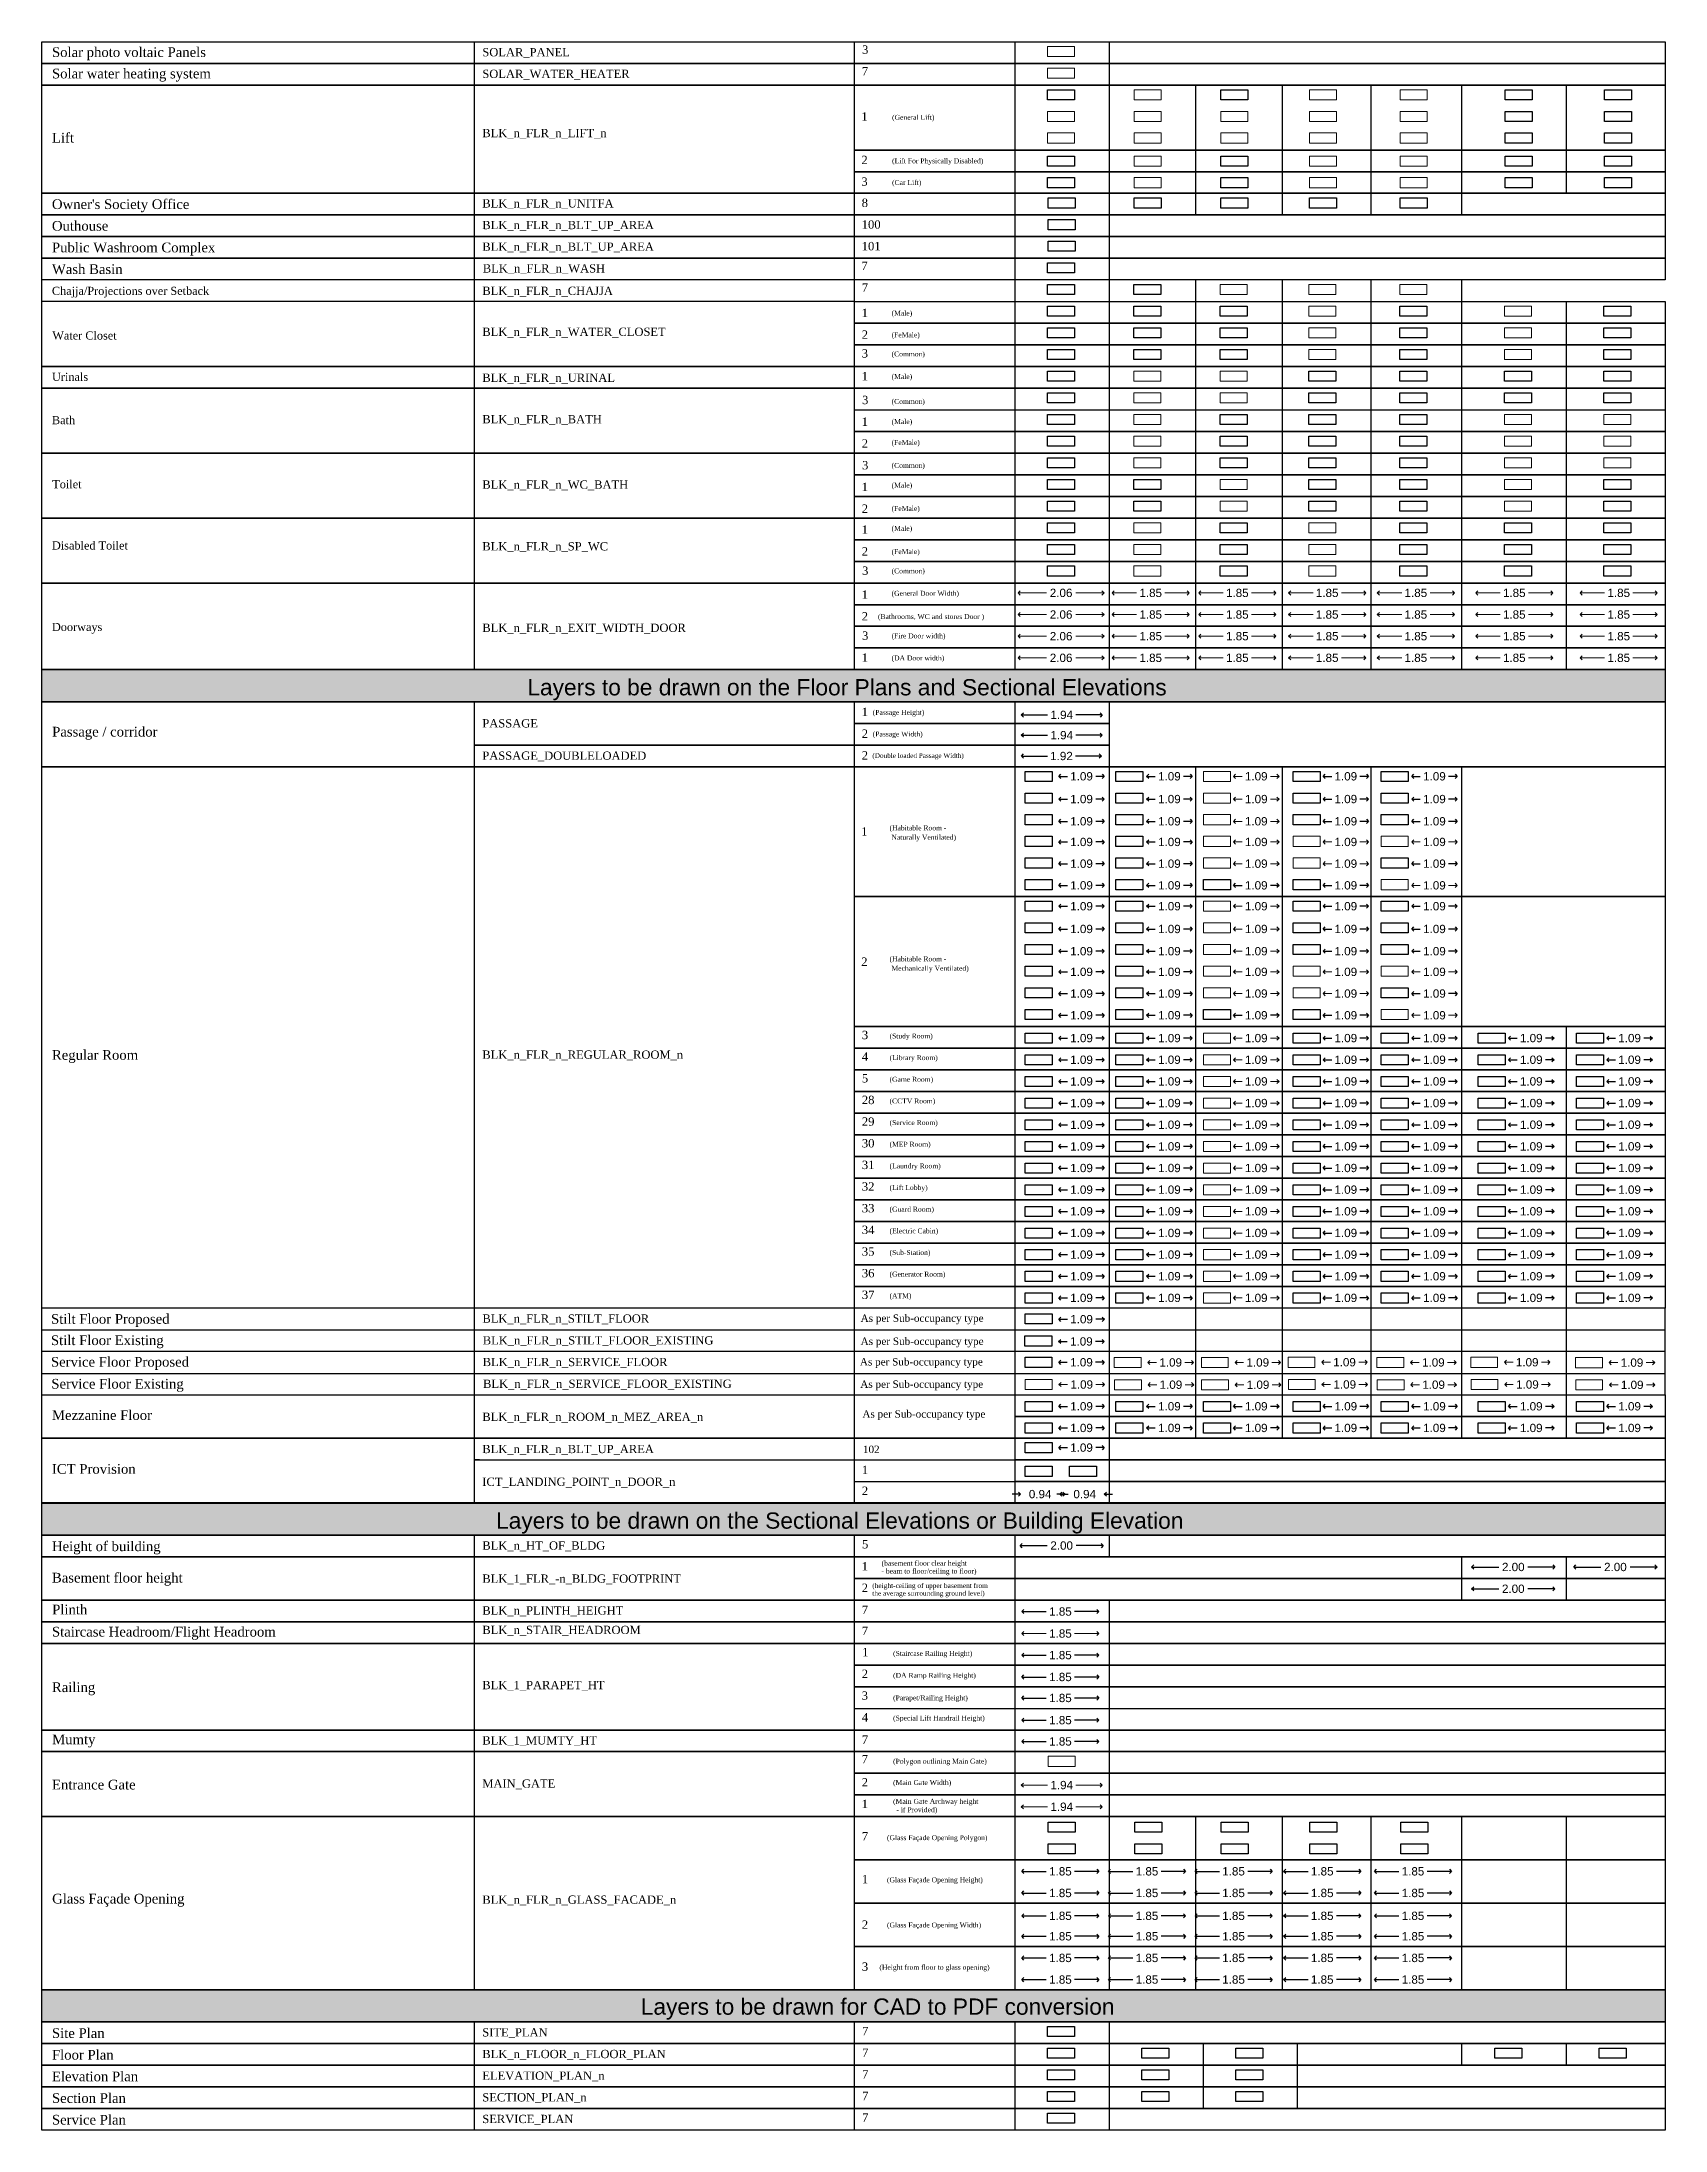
# Model space of a CAD drawing. Header units: millimetres. Extents: x -9481 to -9286, y 28706 to 28853.
# Drawn here: x -9481.3 to -9442.2, y 28735.9 to 28786.1 of the extents above; entities that cross this region are included whole.
import ezdxf

# ---------------------------------------------------------------- set-up
doc = ezdxf.new("R2010")
doc.units = ezdxf.units.MM
doc.header["$PDMODE"] = 34
doc.header["$PDSIZE"] = -15
doc.linetypes.add('CONTINULUS', pattern=[0])
doc.linetypes.add('DASHED', pattern=[0.75, 0.5, -0.25])
for name, color, linetype, lineweight in [('BLK_1_FLR_-1_BATH', 7, 'Continuous', 0), ('BLK_1_FLR_-1_EXIT_WIDTH_DOOR', 7, 'Continuous', 0), ('BLK_1_FLR_-1_SERVICE_FLOOR', 7, 'Continuous', 0), ('BLK_1_FLR_-1_SERVICE_FLOOR_EXISTING', 7, 'Continuous', 0), ('BLK_1_FLR_-1_WATER_CLOSET', 7, 'Continuous', 0), ('BLK_1_FLR_-1_WC_BATH', 7, 'Continuous', 0), ('BLK_1_FLR_-2_BATH', 7, 'Continuous', 0), ('BLK_1_FLR_-2_EXIT_WIDTH_DOOR', 7, 'Continuous', 0), ('BLK_1_FLR_-2_SERVICE_FLOOR', 7, 'Continuous', 0), ('BLK_1_FLR_-2_SERVICE_FLOOR_EXISTING', 7, 'Continuous', 0), ('BLK_1_FLR_0_EXIT_WIDTH_DOOR', 7, 'Continuous', 0), ('BLK_1_FLR_0_LIFT_2', 1, 'DASHED', 9), ('BLK_1_FLR_0_LIFT_3', 1, 'DASHED', 9), ('BLK_1_FLR_1_BATH', 7, 'Continuous', 0), ('BLK_1_FLR_1_EXIT_WIDTH_DOOR', 7, 'Continuous', 0), ('BLK_1_FLR_1_LIFT_1', 7, 'Continuous', 0), ('BLK_1_FLR_1_LIFT_2', 1, 'DASHED', 9), ('BLK_1_FLR_1_LIFT_3', 1, 'DASHED', 9), ('BLK_1_FLR_1_SERVICE_FLOOR_EXISTING', 7, 'Continuous', 0), ('BLK_1_FLR_1_SP_WC', 7, 'Continuous', 0), ('BLK_1_FLR_1_URINAL', 7, 'Continuous', 0), ('BLK_1_FLR_2_CHAJJA', 7, 'Continuous', 0), ('BLK_1_FLR_2_EXIT_WIDTH_DOOR', 7, 'Continuous', 0), ('BLK_1_FLR_2_LIFT_2', 1, 'DASHED', 9), ('BLK_1_FLR_2_LIFT_3', 1, 'DASHED', 9), ('BLK_1_FLR_2_REGULAR_ROOM_1', 7, 'Continuous', 0), ('BLK_1_FLR_2_REGULAR_ROOM_2', 7, 'Continuous', 0), ('BLK_1_FLR_2_REGULAR_ROOM_3', 7, 'Continuous', 0), ('BLK_1_FLR_2_REGULAR_ROOM_4', 7, 'Continuous', 0), ('BLK_1_FLR_2_REGULAR_ROOM_5', 7, 'Continuous', 0), ('BLK_1_FLR_2_SERVICE_FLOOR', 7, 'Continuous', 0), ('BLK_1_FLR_2_SERVICE_FLOOR_EXISTING', 7, 'Continuous', 0), ('BLK_1_FLR_2_URINAL', 7, 'Continuous', 0), ('BLK_1_FLR_2_WC_BATH', 7, 'Continuous', 0), ('BLK_1_FLR_3_CHAJJA', 7, 'Continuous', 0), ('BLK_1_FLR_3_EXIT_WIDTH_DOOR', 7, 'Continuous', 0), ('BLK_1_FLR_3_LIFT_1', 7, 'Continuous', 0), ('BLK_1_FLR_3_LIFT_2', 1, 'DASHED', 9), ('BLK_1_FLR_3_REGULAR_ROOM', 7, 'Continuous', 0), ('BLK_1_FLR_3_REGULAR_ROOM_5', 7, 'Continuous', 0), ('BLK_1_FLR_3_SERVICE_FLOOR', 7, 'Continuous', 0), ('BLK_1_FLR_3_SERVICE_FLOOR_EXISTING', 7, 'Continuous', 0), ('BLK_1_FLR_3_SP_WC', 7, 'Continuous', 0), ('BLK_1_FLR_3_WATER_CLOSET', 7, 'Continuous', 0), ('BLK_1_FLR_4_CHAJJA', 7, 'Continuous', 0), ('BLK_1_FLR_4_EXIT_WIDTH_DOOR', 7, 'Continuous', 0), ('BLK_1_FLR_4_LIFT_1', 7, 'Continuous', 0), ('BLK_1_FLR_4_LIFT_2', 1, 'DASHED', 9), ('BLK_1_FLR_4_LIFT_3', 1, 'DASHED', 9), ('BLK_1_FLR_4_REGULAR_ROOM_4', 7, 'Continuous', 0), ('BLK_1_FLR_4_REGULAR_ROOM_6', 7, 'Continuous', 0), ('BLK_1_FLR_4_SERVICE_FLOOR', 7, 'Continuous', 0), ('BLK_1_FLR_4_SERVICE_FLOOR_EXISTING', 7, 'Continuous', 0), ('BLK_1_FLR_5_SERVICE_FLOOR', 7, 'Continuous', 0), ('BLK_1_FLR_5_SERVICE_FLOOR_EXISTING', 7, 'Continuous', 0), ('BLK_1_STAIR_HEADROOM', 7, 'Continuous', 0), ('MAIN_GATE', 7, 'Continuous', 0), ('PLAN', 7, 'Continuous', 40), ('SOLAR_PANEL', 7, 'Continuous', 0), ('SOLAR_WATER_HEATER', 7, 'Continuous', 0)]:
    doc.layers.add(name, color=color, linetype=linetype, lineweight=lineweight)
for name, color, linetype, plot in [('BLK_1_FLR_-1_BLDG_FOOTPRINT', 7, 'Continuous', False), ('BLK_1_FLR_-1_LIFT_1', 7, 'Continuous', False), ('BLK_1_FLR_-1_LIFT_2', 7, 'Continuous', False), ('BLK_1_FLR_-1_LIFT_3', 7, 'Continuous', False), ('BLK_1_FLR_-1_REGULAR_ROOM_1', 7, 'Continuous', False), ('BLK_1_FLR_-1_SP_WC', 4, 'Continuous', False), ('BLK_1_FLR_-1_URINAL', 4, 'Continuous', False), ('BLK_1_FLR_-2_BLDG_FOOTPRINT', 7, 'Continuous', False), ('BLK_1_FLR_-2_LIFT_1', 7, 'Continuous', False), ('BLK_1_FLR_-2_LIFT_2', 7, 'Continuous', False), ('BLK_1_FLR_-2_LIFT_3', 7, 'Continuous', False), ('BLK_1_FLR_-2_REGULAR_ROOM_1', 7, 'Continuous', False), ('BLK_1_FLR_-2_SP_WC', 1, 'Continuous', False), ('BLK_1_FLR_-2_URINAL', 7, 'Continuous', False), ('BLK_1_FLR_-2_WATER_CLOSET', 6, 'Continuous', False), ('BLK_1_FLR_-2_WC_BATH', 7, 'Continuous', False), ('BLK_1_FLR_0_BLT_UP_AREA', 25, 'Continuous', False), ('BLK_1_FLR_0_LIFT_1', 7, 'Continuous', False), ('BLK_1_FLR_0_REGULAR_ROOM_1', 1, 'Continuous', False), ('BLK_1_FLR_0_REGULAR_ROOM_2', 7, 'Continuous', False), ('BLK_1_FLR_0_REGULAR_ROOM_3', 7, 'Continuous', False), ('BLK_1_FLR_0_REGULAR_ROOM_4', 7, 'Continuous', False), ('BLK_1_FLR_0_REGULAR_ROOM_5', 7, 'Continuous', False), ('BLK_1_FLR_0_REGULAR_ROOM_6', 7, 'Continuous', False), ('BLK_1_FLR_0_SP_WC', 7, 'Continuous', False), ('BLK_1_FLR_0_URINAL', 4, 'Continuous', False), ('BLK_1_FLR_0_WC_BATH', 4, 'Continuous', False), ('BLK_1_FLR_1_REGULAR_ROOM_1', 7, 'Continuous', False), ('BLK_1_FLR_1_REGULAR_ROOM_2', 7, 'Continuous', False), ('BLK_1_FLR_1_REGULAR_ROOM_6', 7, 'Continuous', False), ('BLK_1_FLR_1_WATER_CLOSET', 1, 'Continuous', False), ('BLK_1_FLR_1_WC_BATH', 4, 'Continuous', False), ('BLK_1_FLR_2_BATH', 7, 'Continuous', False), ('BLK_1_FLR_2_LIFT_1', 7, 'Continuous', False), ('BLK_1_FLR_2_REGULAR_ROOM_6', 7, 'Continuous', False), ('BLK_1_FLR_2_SP_WC', 4, 'Continuous', False), ('BLK_1_FLR_2_WATER_CLOSET', 4, 'Continuous', False), ('BLK_1_FLR_3_BATH', 25, 'Continuous', False), ('BLK_1_FLR_3_REGULAR_ROOM_2', 7, 'Continuous', False), ('BLK_1_FLR_3_REGULAR_ROOM_3', 7, 'Continuous', False), ('BLK_1_FLR_3_REGULAR_ROOM_6', 7, 'Continuous', False), ('BLK_1_FLR_3_URINAL', 4, 'Continuous', False), ('BLK_1_FLR_3_WC_BATH', 4, 'Continuous', False), ('BLK_1_FLR_4_BATH', 25, 'Continuous', False), ('BLK_1_FLR_4_REGULAR_ROOM_1', 7, 'Continuous', False), ('BLK_1_FLR_4_REGULAR_ROOM_2', 7, 'Continuous', False), ('BLK_1_FLR_4_REGULAR_ROOM_3', 7, 'Continuous', False), ('BLK_1_FLR_4_REGULAR_ROOM_5', 7, 'Continuous', False), ('BLK_1_FLR_4_SP_WC', 4, 'Continuous', False), ('BLK_1_FLR_4_URINAL', 7, 'Continuous', False), ('BLK_1_FLR_4_WATER_CLOSET', 4, 'Continuous', False), ('BLK_1_FLR_4_WC_BATH', 25, 'Continuous', False), ('BLK_1_HT_OF_BLDG', 5, 'Continuous', False), ('BLK_1_PARAPET_HT', 7, 'Continuous', False), ('PASSAGE', 7, 'Continuous', False)]:
    doc.layers.add(name, color=color, linetype=linetype, plot=plot)
for name, color, linetype in [('BLK_1_FLR_-1_FLOOR_PLAN', 7, 'Continuous'), ('BLK_1_FLR_-1_ROOM_1_MEZ_AREA_1', 11, 'Continuous'), ('BLK_1_FLR_-1_ROOM_2_MEZ_AREA_1', 11, 'Continuous'), ('BLK_1_FLR_-2_FLOOR_PLAN', 7, 'Continuous'), ('BLK_1_FLR_-2_ROOM_1_MEZ_AREA_1', 11, 'Continuous'), ('BLK_1_FLR_-2_ROOM_2_MEZ_AREA_1', 11, 'Continuous'), ('BLK_1_FLR_0_BATH', 7, 'Continuous'), ('BLK_1_FLR_0_CHAJJA', 7, 'Continuous'), ('BLK_1_FLR_0_GLASS_FACADE_1', 7, 'Continuous'), ('BLK_1_FLR_0_GLASS_FACADE_2', 7, 'Continuous'), ('BLK_1_FLR_0_ROOM_1_MEZ_AREA_1', 11, 'Continuous'), ('BLK_1_FLR_0_ROOM_2_MEZ_AREA_1', 11, 'Continuous'), ('BLK_1_FLR_0_STILT_FLOOR', 7, 'Continuous'), ('BLK_1_FLR_0_STILT_FLOOR_EXISTING', 7, 'Continuous'), ('BLK_1_FLR_0_UNITFA', 7, 'Continuous'), ('BLK_1_FLR_0_WASH', 7, 'Continuous'), ('BLK_1_FLR_0_WATER_CLOSET', 7, 'Continuous'), ('BLK_1_FLR_1_CHAJJA', 7, 'Continuous'), ('BLK_1_FLR_1_FLOOR_PLAN', 7, 'Continuous'), ('BLK_1_FLR_1_GLASS_FACADE_1', 7, 'Continuous'), ('BLK_1_FLR_1_GLASS_FACADE_2', 7, 'Continuous'), ('BLK_1_FLR_1_REGULAR_ROOM_3', 7, 'Continuous'), ('BLK_1_FLR_1_REGULAR_ROOM_4', 7, 'Continuous'), ('BLK_1_FLR_1_REGULAR_ROOM_5', 7, 'Continuous'), ('BLK_1_FLR_1_ROOM_1_MEZ_AREA_1', 11, 'Continuous'), ('BLK_1_FLR_1_ROOM_2_MEZ_AREA_1', 11, 'Continuous'), ('BLK_1_FLR_1_SERVICE_FLOOR', 7, 'Continuous'), ('BLK_1_FLR_1_UNITFA', 7, 'Continuous'), ('BLK_1_FLR_2_FLOOR_PLAN', 7, 'Continuous'), ('BLK_1_FLR_2_GLASS_FACADE_1', 7, 'Continuous'), ('BLK_1_FLR_2_GLASS_FACADE_2', 7, 'Continuous'), ('BLK_1_FLR_2_ROOM_1_MEZ_AREA_1', 11, 'Continuous'), ('BLK_1_FLR_2_ROOM_2_MEZ_AREA_1', 11, 'Continuous'), ('BLK_1_FLR_2_UNITFA', 7, 'Continuous'), ('BLK_1_FLR_3_FLOOR_PLAN', 7, 'Continuous'), ('BLK_1_FLR_3_GLASS_FACADE_1', 7, 'Continuous'), ('BLK_1_FLR_3_GLASS_FACADE_2', 7, 'Continuous'), ('BLK_1_FLR_3_REGULAR_ROOM_1', 7, 'Continuous'), ('BLK_1_FLR_3_ROOM_1_MEZ_AREA_1', 11, 'Continuous'), ('BLK_1_FLR_3_ROOM_2_MEZ_AREA_1', 11, 'Continuous'), ('BLK_1_FLR_3_UNITFA', 7, 'Continuous'), ('BLK_1_FLR_4_GLASS_FACADE_1', 7, 'Continuous'), ('BLK_1_FLR_4_GLASS_FACADE_2', 7, 'Continuous'), ('BLK_1_FLR_4_ROOM_1_MEZ_AREA_1', 11, 'Continuous'), ('BLK_1_FLR_4_ROOM_2_MEZ_AREA_1', 11, 'Continuous'), ('BLK_1_FLR_4_UNITFA', 7, 'Continuous'), ('BLK_1_MUMTY_HT', 7, 'Continuous'), ('BLK_1_PLANTATION_GREENSTRIP', 7, 'Continuous'), ('BLK_1_PLINTH_HEIGHT', 7, 'Continuous'), ('ELEVATION_PLAN_1', 7, 'Continuous'), ('ELEVATION_PLAN_2', 7, 'Continuous'), ('ELEVATION_PLAN_3', 7, 'Continuous'), ('HATCH', 7, 'Continuous'), ('ICT_LANDING_POINT_1_DOOR_1', 7, 'Continuous'), ('ICT_LANDING_POINT_1_DOOR_2', 7, 'Continuous'), ('PASSAGE_DOUBLELOADED', 7, 'Continuous'), ('SECTION_PLAN_1', 7, 'Continuous'), ('SECTION_PLAN_2', 7, 'Continuous'), ('SECTION_PLAN_3', 7, 'Continuous'), ('SERVICE_PLAN', 7, 'Continuous'), ('SITE_PLAN', 7, 'Continuous')]:
    doc.layers.add(name, color=color, linetype=linetype)
doc.styles.add('Arial', font='arial.ttf', dxfattribs={"height": 0.2})
doc.styles.add('MtXpl_Georgia', font='georgiab.ttf')
doc.styles.get("Standard").update_dxf_attribs({"font": 'arial.ttf', "height": 0.25})
doc.styles.add('style2', font='arial.ttf', dxfattribs={"height": 0.3})
doc.dimstyles.new('INT DIM', dxfattribs={"dimtxt": 0.3, "dimasz": 0.1, "dimexe": 0.18, "dimexo": 0.0625, "dimgap": 0.09, "dimtad": 0, "dimzin": 0, "dimdsep": 46, "dimtxsty": 'style2', "dimblk": 'OPEN90', "dimcen": 0.09, "dimse1": 1, "dimse2": 1, "dimclrd": 250, "dimclrt": 256, "dimadec": 0, "dimazin": 0, "dimtfac": 1, "dimtofl": 0, "dimtmove": 0, "dimatfit": 3, "dimfxl": 0, "dimtolj": 1, "dimtzin": 0, "dimlwd": -1, "dimarcsym": 0})

msp = doc.modelspace()

# ---------------------------------------------------------------- texts
at = {"linetype": 'CONTINULUS', "style": 'MtXpl_Georgia'}
for s, height, p in [('3', 0.201222, (-9461.538208, 28785.815813)), ('Solar photo voltaic Panels', 0.234061, (-9481.012653, 28785.73905)), ('SOLAR_PANEL', 0.199011, (-9470.666759, 28785.755692)), ('7', 0.201222, (-9461.543382, 28785.29742)), ('Solar water heating system', 0.234061, (-9481.012653, 28785.224549)), ('SOLAR_WATER_HEATER', 0.199011, (-9470.666759, 28785.235097)), ('BLK_n_FLR_n_LIFT_n', 0.199011, (-9470.66745, 28783.811026)), ('1', 0.201222, (-9461.555463, 28784.2092)), ('(General Lift)', 0.119406, (-9460.816482, 28784.2288)), ('Lift', 0.234061, (-9481.013331, 28783.681674)), ('2', 0.201222, (-9461.555463, 28783.162951)), ('(Lift For Physically Disabled)', 0.119406, (-9460.816482, 28783.182551)), ('3', 0.201222, (-9461.555463, 28782.642305)), ('(Car Lift)', 0.119406, (-9460.816482, 28782.661904)), ("Owner's Society Office", 0.234061, (-9481.013331, 28782.083235)), ('BLK_n_FLR_n_UNITFA', 0.199011, (-9470.66745, 28782.119904)), ('8', 0.201222, (-9461.547297, 28782.132617)), ('Outhouse', 0.234061, (-9481.013331, 28781.562588)), ('BLK_n_FLR_n_BLT_UP_AREA', 0.199011, (-9470.66745, 28781.599257)), ('100', 0.201222, (-9461.547297, 28781.611971)), ('Public Washroom Complex', 0.234061, (-9481.013331, 28781.041941)), ('BLK_n_FLR_n_BLT_UP_AREA', 0.199011, (-9470.66745, 28781.07861)), ('101', 0.201222, (-9461.547297, 28781.091324)), ('Wash Basin ', 0.234061, (-9481.013331, 28780.521294)), ('BLK_n_FLR_n_WASH', 0.199011, (-9470.655369, 28780.55646)), ('7', 0.201222, (-9461.555463, 28780.616105)), ('Chajja/Projections over Setback', 0.19505, (-9481.013602, 28780.01864)), ('BLK_n_FLR_n_CHAJJA', 0.199011, (-9470.66745, 28780.017589)), ('7', 0.201222, (-9461.543382, 28780.096105)), ('1', 0.201222, (-9461.547297, 28779.485663)), ('(Male)', 0.119406, (-9460.828563, 28779.520715)), ('Water Closet', 0.19505, (-9481.003978, 28778.945144)), ('BLK_n_FLR_n_WATER_CLOSET', 0.199011, (-9470.66745, 28779.032387)), ('2', 0.201222, (-9461.546318, 28778.962762)), ('(FeMale)', 0.119406, (-9460.828563, 28778.998085)), ('3', 0.201222, (-9461.546318, 28778.512372)), ('(Common)', 0.119406, (-9460.828563, 28778.538173)), ('Urinals', 0.19505, (-9481.011704, 28777.950869)), ('BLK_n_FLR_n_URINAL', 0.199011, (-9470.66745, 28777.926842)), ('1', 0.201222, (-9461.547297, 28777.964724)), ('(Male)', 0.119406, (-9460.828563, 28777.99642)), ('3', 0.201222, (-9461.538208, 28777.391805)), ('(Common)', 0.119406, (-9460.828563, 28777.39713)), ('Bath', 0.19505, (-9481.013331, 28776.909658)), ('BLK_n_FLR_n_BATH', 0.199011, (-9470.66745, 28776.930087)), ('1', 0.201222, (-9461.547297, 28776.868905)), ('(Male)', 0.119406, (-9460.828563, 28776.912847)), ('2', 0.201222, (-9461.546318, 28776.346004)), ('(FeMale)', 0.119406, (-9460.828563, 28776.409085)), ('3', 0.201222, (-9461.538208, 28775.823103)), ('(Common)', 0.119406, (-9460.828563, 28775.858589)), ('Toilet', 0.19505, (-9481.00574, 28775.369139)), ('BLK_n_FLR_n_WC_BATH', 0.199011, (-9470.66745, 28775.358289)), ('1', 0.201222, (-9461.547297, 28775.300202)), ('(Male)', 0.119406, (-9460.828563, 28775.382124)), ('2', 0.201222, (-9461.546318, 28774.777301)), ('(FeMale)', 0.119406, (-9460.828563, 28774.822937)), ('1', 0.201222, (-9461.547297, 28774.274451)), ('(Male)', 0.119406, (-9460.828563, 28774.344768)), ('Disabled Toilet', 0.19505, (-9481.013331, 28773.895976)), ('BLK_n_FLR_n_SP_WC', 0.199011, (-9470.66745, 28773.873651)), ('2', 0.201222, (-9461.546318, 28773.75155)), ('3', 0.201222, (-9461.538208, 28773.28634)), ('(FeMale)', 0.119406, (-9460.828563, 28773.785581)), ('(Common)', 0.119406, (-9460.828563, 28773.321826)), ('1', 0.201222, (-9461.547297, 28772.71251)), ('(General Door Width)', 0.119406, (-9460.828563, 28772.782828)), ('Doorways', 0.19505, (-9481.013331, 28771.936289)), ('BLK_n_FLR_n_EXIT_WIDTH_DOOR', 0.199011, (-9470.66745, 28771.913964)), ('2', 0.201222, (-9461.546318, 28772.189609)), ('(Bathrooms, WC and stores Door )', 0.119406, (-9461.156225, 28772.22364)), ('3', 0.201222, (-9461.538208, 28771.724399)), ('(Fire Door width)', 0.119406, (-9460.828563, 28771.759885)), ('1', 0.201222, (-9461.547297, 28771.196314)), ('(DA Door width)', 0.119406, (-9460.828563, 28771.22801)), ('1', 0.201222, (-9461.547297, 28769.889146)), ('(Passage Height)', 0.119406, (-9461.281274, 28769.920062)), ('Passage / corridor', 0.234061, (-9481.008722, 28769.398336)), ('PASSAGE', 0.199011, (-9470.66745, 28769.617133)), ('2', 0.201222, (-9461.546318, 28769.366245)), ('(Passage Width)', 0.119406, (-9461.281274, 28769.399415)), ('PASSAGE_DOUBLELOADED', 0.199011, (-9470.66745, 28768.839215)), ('2', 0.201222, (-9461.546318, 28768.845598)), ('(Double loaded Passage Width)', 0.113436, (-9461.290708, 28768.884)), ('1', 0.201222, (-9461.558399, 28767.016208)), ('(Habitable Room -', 0.119406, (-9460.877842, 28767.141785)), (' Naturally Ventilated)', 0.119406, (-9460.877842, 28766.916177)), ('2', 0.201222, (-9461.558399, 28763.884112)), ('(Habitable Room -', 0.119406, (-9460.877842, 28763.991524)), (' Mechanically Ventilated)', 0.119406, (-9460.877842, 28763.765916)), ('3', 0.201222, (-9461.543382, 28762.121007)), ('(Study Room)', 0.119406, (-9460.877842, 28762.137686)), ('Regular Room', 0.234061, (-9481.013331, 28761.624959)), ('BLK_n_FLR_n_REGULAR_ROOM_n', 0.199011, (-9470.66745, 28761.649858)), ('4', 0.201222, (-9461.543382, 28761.60036)), ('(Library Room)', 0.119406, (-9460.877842, 28761.617039)), ('5', 0.201222, (-9461.543382, 28761.079713)), ('(Game Room)', 0.119406, (-9460.877842, 28761.096392)), ('28', 0.201222, (-9461.543382, 28760.559066)), ('(CCTV Room)', 0.119406, (-9460.877842, 28760.575745)), ('29', 0.201222, (-9461.543382, 28760.038419)), ('(Service Room)', 0.119406, (-9460.877842, 28760.055098)), ('30', 0.201222, (-9461.543382, 28759.517772)), ('(MEP Room)', 0.119406, (-9460.877842, 28759.534451)), ('31', 0.201222, (-9461.543382, 28758.997125)), ('(Laundry Room)', 0.119406, (-9460.877842, 28759.013804)), ('32', 0.201222, (-9461.543382, 28758.476479)), ('(Lift Lobby)', 0.119406, (-9460.877842, 28758.493157)), ('33', 0.201222, (-9461.543382, 28757.955832)), ('(Guard Room)', 0.119406, (-9460.877842, 28757.97251)), ('34', 0.201222, (-9461.543382, 28757.435185)), ('(Electric Cabin)', 0.119406, (-9460.877842, 28757.451863)), ('35', 0.201222, (-9461.543382, 28756.914538)), ('(Sub-Station)', 0.119406, (-9460.877842, 28756.931216)), ('36', 0.201222, (-9461.543382, 28756.393891)), ('(Generator Room)', 0.119406, (-9460.877842, 28756.410569)), ('37', 0.201222, (-9461.543382, 28755.873244)), ('(ATM)', 0.119406, (-9460.877842, 28755.889923)), ('Stilt Floor Proposed', 0.234061, (-9481.034889, 28755.276901)), ('BLK_n_FLR_n_STILT_FLOOR', 0.199011, (-9470.664596, 28755.303249)), ('As per Sub-occupancy type', 0.177478, (-9461.572214, 28755.32312)), ('Stilt Floor Existing', 0.234061, (-9481.037966, 28754.764416)), ('BLK_n_FLR_n_STILT_FLOOR_EXISTING', 0.199011, (-9470.655926, 28754.779806)), ('As per Sub-occupancy type', 0.177478, (-9461.572214, 28754.768248)), ('Service Floor Proposed', 0.234061, (-9481.037003, 28754.245267)), ('BLK_n_FLR_n_SERVICE_FLOOR', 0.199011, (-9470.657732, 28754.258409)), ('As per Sub-occupancy type', 0.177478, (-9461.589554, 28754.274066)), ('Service Floor Existing', 0.234061, (-9481.027958, 28753.717315)), ('BLK_n_FLR_n_SERVICE_FLOOR_EXISTING', 0.199011, (-9470.649062, 28753.734966)), ('As per Sub-occupancy type', 0.177478, (-9461.580884, 28753.736534)), ('Mezzanine Floor', 0.234061, (-9481.013331, 28752.964148)), ('BLK_n_FLR_n_ROOM_n_MEZ_AREA_n', 0.199011, (-9470.66745, 28752.940102)), ('As per Sub-occupancy type', 0.177478, (-9461.529411, 28753.019837)), ('BLK_n_FLR_n_BLT_UP_AREA', 0.199011, (-9470.66745, 28752.165893)), ('102', 0.177478, (-9461.51733, 28752.168426)), ('ICT Provision', 0.234061, (-9481.013331, 28751.669651)), ('1', 0.201222, (-9461.543382, 28751.661785)), ('ICT_LANDING_POINT_n_DOOR_n', 0.199011, (-9470.66745, 28751.378161)), ('2', 0.201222, (-9461.543382, 28751.16072)), ('Height of building', 0.234061, (-9481.013331, 28749.809051)), ('BLK_n_HT_OF_BLDG', 0.199011, (-9470.66745, 28749.845319)), ('5', 0.201222, (-9461.538767, 28749.87501)), ('1', 0.201222, (-9461.547297, 28749.346631)), ('- beam to floor/ceiling to floor)', 0.119406, (-9461.070082, 28749.269264)), ('(basement floor clear height', 0.119406, (-9461.070082, 28749.459611)), ('Basement floor height', 0.234061, (-9481.013331, 28749.05451)), ('BLK_1_FLR_-n_BLDG_FOOTPRINT', 0.199011, (-9470.66745, 28749.049382)), ('2', 0.201222, (-9461.547297, 28748.825984)), ('the average surrounding ground level)', 0.115824, (-9461.292728, 28748.738099)), ('(height-ceiling of upper basement from ', 0.115824, (-9461.292728, 28748.922735)), ('Plinth', 0.234061, (-9481.008722, 28748.289472)), ('BLK_n_PLINTH_HEIGHT', 0.199011, (-9470.66745, 28748.283047)), ('7', 0.201222, (-9461.543382, 28748.299533)), ('Staircase Headroom/Flight Headroom', 0.234061, (-9481.013331, 28747.75525)), ('BLK_n_STAIR_HEADROOM', 0.199011, (-9470.66745, 28747.816349)), ('7', 0.201222, (-9461.543382, 28747.794664)), ('1', 0.201222, (-9461.538208, 28747.280779)), ('(Staircase Railing Height)', 0.119406, (-9460.792321, 28747.291121)), ('2', 0.201222, (-9461.546318, 28746.757878)), ('(DA Ramp Railing Height)', 0.119406, (-9460.792321, 28746.763341)), ('Railing', 0.234061, (-9481.013331, 28746.420858)), ('BLK_1_PARAPET_HT', 0.199011, (-9470.66745, 28746.489843)), ('3', 0.201222, (-9461.547297, 28746.234977)), ('(Parapet/Railing Height)', 0.119406, (-9460.792321, 28746.223196)), ('4', 0.201222, (-9461.543382, 28745.712076)), ('(Special Lift Handrail Height)', 0.119406, (-9460.792321, 28745.73658)), ('Mumty', 0.234061, (-9481.008722, 28745.16559)), ('BLK_1_MUMTY_HT', 0.199011, (-9470.66745, 28745.159166)), ('7', 0.201222, (-9461.543382, 28745.175652)), ('7', 0.201222, (-9461.547297, 28744.706845)), ('(Polygon outlining Main Gate)', 0.119406, (-9460.792321, 28744.698532)), ('Entrance Gate', 0.234061, (-9481.013331, 28744.077929)), ('MAIN_GATE', 0.199011, (-9470.66745, 28744.121263)), ('2', 0.201222, (-9461.547297, 28744.151065)), ('1', 0.201222, (-9461.547297, 28743.630418)), ('(Main Gate Width)', 0.119406, (-9460.792321, 28744.18462)), ('(Main Gate Archway height ', 0.119406, (-9460.792321, 28743.732896)), ('- if Provided)', 0.119406, (-9460.711901, 28743.532106)), ('7', 0.201222, (-9461.543382, 28742.852125)), ('(Glass Façade Opening Polygon)', 0.119406, (-9460.938921, 28742.859735)), ('1', 0.201222, (-9461.543382, 28741.822361)), ('(Glass Façade Opening Height)', 0.119406, (-9460.938921, 28741.846066)), ('Glass Façade Opening', 0.234061, (-9481.008722, 28741.335742)), ('BLK_n_FLR_n_GLASS_FACADE_n', 0.199011, (-9470.66745, 28741.329317)), ('2', 0.201222, (-9461.543382, 28740.727919)), ('(Glass Façade Opening Width)', 0.119406, (-9460.938921, 28740.760318)), ('3', 0.201222, (-9461.543382, 28739.717532)), ('(Height from floor to glass opening)', 0.119406, (-9461.120911, 28739.744091)), ('Site Plan', 0.234061, (-9481.013331, 28738.102236)), ('SITE_PLAN', 0.199011, (-9470.66745, 28738.138504)), ('7', 0.201222, (-9461.538767, 28738.168195)), ('Floor Plan', 0.234061, (-9481.013331, 28737.581589)), ('BLK_n_FLOOR_n_FLOOR_PLAN', 0.199011, (-9470.66745, 28737.617857)), ('7', 0.201222, (-9461.538767, 28737.647548)), ('Elevation Plan', 0.234061, (-9481.013331, 28737.060942)), ('ELEVATION_PLAN_n', 0.199011, (-9470.66745, 28737.09721)), ('7', 0.201222, (-9461.538767, 28737.126901)), ('Section Plan', 0.234061, (-9481.013331, 28736.540295)), ('7', 0.201222, (-9461.538767, 28736.606254)), ('SECTION_PLAN_n', 0.199011, (-9470.66745, 28736.576563)), ('7', 0.201222, (-9461.538767, 28736.085607)), ('Service Plan', 0.234061, (-9481.013331, 28736.019648)), ('SERVICE_PLAN', 0.199011, (-9470.66745, 28736.055916))]:
    msp.add_text(s, height=height, dxfattribs=at).set_placement(p)
at = {"color": 18, "insert": (-9466.8577, 28739.052952), "char_height": 0.391178, "attachment_point": 1}
msp.add_mtext_dynamic_manual_height_columns('Layers to be drawn for CAD to PDF conversion', width=18.546538, gutter_width=1.63296, heights=[0], dxfattribs=at)

# ---------------------------------------------------------------- blocks, each defined once
blk = doc.blocks.new('J4')
at = {"layer": 'HATCH', "linetype": 'CONTINULUS', "ltscale": 0.05}
h = blk.add_hatch(color=241, dxfattribs=at)
h.dxf.hatch_style = 1
h.paths.add_polyline_path([(-9435.455, 28796.771), (-9435.455, 28795.998), (-9396.427, 28795.998), (-9396.427, 28796.771)])
blk.add_lwpolyline([(-9435.455, 28796.771), (-9396.427, 28796.771), (-9396.427, 28795.998), (-9435.455, 28795.998), (-9435.455, 28796.771)], close=True)
at = {"color": 18, "insert": (-9424.534, 28796.544), "char_height": 0.39118, "attachment_point": 1}
blk.add_mtext_dynamic_manual_height_columns('Layers to be drawn on the Sectional Elevations or Building Elevation', width=18.54654, gutter_width=1.633, heights=[0], dxfattribs=at)
blk = doc.blocks.new('_Open90')
at = {"layer": 'PLAN', "color": 0, "lineweight": -2}
for p, q in [((0, 0), (-1, 0)), ((-0.5, 0.5), (0, 0)), ((0, 0), (-0.5, -0.5))]:
    blk.add_line(p, q, dxfattribs=at)
blk = doc.blocks.new('*D226')
at = {"layer": 'BLK_1_HT_OF_BLDG', "color": 250}
for p, q in [((-9457.638139, 28749.942976), (-9457.09097, 28749.942976)), ((-9455.842202, 28749.942976), (-9456.38937, 28749.942976))]:
    blk.add_line(p, q, dxfattribs=at)
at = {"layer": 'Defpoints', "color": 0}
for p in [(-9457.738139, 28750.128841), (-9455.742202, 28750.128841), (-9455.742202, 28749.942976)]:
    blk.add_point(p, dxfattribs=at)
at = {"layer": 'BLK_1_HT_OF_BLDG', "color": 250, "xscale": 0.1, "yscale": 0.1, "zscale": 0.1, "rotation": 180}
blk.add_blockref('_Open90', (-9457.738139, 28749.942976), dxfattribs=at)
at = {"layer": 'BLK_1_HT_OF_BLDG', "color": 250, "xscale": 0.1, "yscale": 0.1, "zscale": 0.1}
blk.add_blockref('_Open90', (-9455.742202, 28749.942976), dxfattribs=at)
at = {"layer": 'BLK_1_HT_OF_BLDG', "linetype": 'CONTINULUS', "ltscale": 0.05, "insert": (-9456.74017, 28749.942976), "char_height": 0.2, "attachment_point": 5, "style": 'Arial'}
blk.add_mtext('\\A1;2.00', dxfattribs=at)
blk = doc.blocks.new('*D227')
at = {"layer": 'BLK_1_FLR_-1_BLDG_FOOTPRINT', "color": 250}
for p, q in [((-9446.783181, 28749.427259), (-9446.233654, 28749.427259)), ((-9444.982528, 28749.427259), (-9445.532054, 28749.427259))]:
    blk.add_line(p, q, dxfattribs=at)
at = {"layer": 'Defpoints', "color": 0}
for p in [(-9446.883181, 28749.571481), (-9444.882528, 28749.571481), (-9444.882528, 28749.427259)]:
    blk.add_point(p, dxfattribs=at)
at = {"layer": 'BLK_1_FLR_-1_BLDG_FOOTPRINT', "color": 250, "xscale": 0.1, "yscale": 0.1, "zscale": 0.1, "rotation": 180}
blk.add_blockref('_Open90', (-9446.883181, 28749.427259), dxfattribs=at)
at = {"layer": 'BLK_1_FLR_-1_BLDG_FOOTPRINT', "color": 250, "xscale": 0.1, "yscale": 0.1, "zscale": 0.1}
blk.add_blockref('_Open90', (-9444.882528, 28749.427259), dxfattribs=at)
at = {"layer": 'BLK_1_FLR_-1_BLDG_FOOTPRINT', "linetype": 'CONTINULUS', "ltscale": 0.05, "insert": (-9445.882854, 28749.427259), "char_height": 0.2, "attachment_point": 5, "style": 'Arial'}
blk.add_mtext('\\A1;2.00', dxfattribs=at)
blk = doc.blocks.new('*D228')
at = {"layer": 'BLK_1_FLR_-1_BLDG_FOOTPRINT', "color": 250}
for p, q in [((-9446.783181, 28748.903709), (-9446.233654, 28748.903709)), ((-9444.982528, 28748.903709), (-9445.532054, 28748.903709))]:
    blk.add_line(p, q, dxfattribs=at)
at = {"layer": 'Defpoints', "color": 0}
for p in [(-9446.883181, 28749.047931), (-9444.882528, 28749.047931), (-9444.882528, 28748.903709)]:
    blk.add_point(p, dxfattribs=at)
at = {"layer": 'BLK_1_FLR_-1_BLDG_FOOTPRINT', "color": 250, "xscale": 0.1, "yscale": 0.1, "zscale": 0.1, "rotation": 180}
blk.add_blockref('_Open90', (-9446.883181, 28748.903709), dxfattribs=at)
at = {"layer": 'BLK_1_FLR_-1_BLDG_FOOTPRINT', "color": 250, "xscale": 0.1, "yscale": 0.1, "zscale": 0.1}
blk.add_blockref('_Open90', (-9444.882528, 28748.903709), dxfattribs=at)
at = {"layer": 'BLK_1_FLR_-1_BLDG_FOOTPRINT', "linetype": 'CONTINULUS', "ltscale": 0.05, "insert": (-9445.882854, 28748.903709), "char_height": 0.2, "attachment_point": 5, "style": 'Arial'}
blk.add_mtext('\\A1;2.00', dxfattribs=at)
blk = doc.blocks.new('*D229')
at = {"layer": 'BLK_1_FLR_-2_BLDG_FOOTPRINT', "color": 250}
for p, q in [((-9444.327669, 28749.427259), (-9443.778142, 28749.427259)), ((-9442.527016, 28749.427259), (-9443.076542, 28749.427259))]:
    blk.add_line(p, q, dxfattribs=at)
at = {"layer": 'Defpoints', "color": 0}
for p in [(-9444.427669, 28749.571481), (-9442.427016, 28749.571481), (-9442.427016, 28749.427259)]:
    blk.add_point(p, dxfattribs=at)
at = {"layer": 'BLK_1_FLR_-2_BLDG_FOOTPRINT', "color": 250, "xscale": 0.1, "yscale": 0.1, "zscale": 0.1, "rotation": 180}
blk.add_blockref('_Open90', (-9444.427669, 28749.427259), dxfattribs=at)
at = {"layer": 'BLK_1_FLR_-2_BLDG_FOOTPRINT', "color": 250, "xscale": 0.1, "yscale": 0.1, "zscale": 0.1}
blk.add_blockref('_Open90', (-9442.427016, 28749.427259), dxfattribs=at)
at = {"layer": 'BLK_1_FLR_-2_BLDG_FOOTPRINT', "linetype": 'CONTINULUS', "ltscale": 0.05, "insert": (-9443.427342, 28749.427259), "char_height": 0.2, "attachment_point": 5, "style": 'Arial'}
blk.add_mtext('\\A1;2.00', dxfattribs=at)
blk = doc.blocks.new('*D230')
at = {"layer": 'BLK_1_STAIR_HEADROOM', "color": 250}
for p, q in [((-9457.595628, 28747.82747), (-9457.109791, 28747.82747)), ((-9455.942353, 28747.82747), (-9456.428191, 28747.82747))]:
    blk.add_line(p, q, dxfattribs=at)
at = {"layer": 'Defpoints', "color": 0}
for p in [(-9457.695628, 28748.032013), (-9455.842353, 28748.032013), (-9455.842353, 28747.82747)]:
    blk.add_point(p, dxfattribs=at)
at = {"layer": 'BLK_1_STAIR_HEADROOM', "color": 250, "xscale": 0.1, "yscale": 0.1, "zscale": 0.1, "rotation": 180}
blk.add_blockref('_Open90', (-9457.695628, 28747.82747), dxfattribs=at)
at = {"layer": 'BLK_1_STAIR_HEADROOM', "color": 250, "xscale": 0.1, "yscale": 0.1, "zscale": 0.1}
blk.add_blockref('_Open90', (-9455.842353, 28747.82747), dxfattribs=at)
at = {"layer": 'BLK_1_STAIR_HEADROOM', "linetype": 'CONTINULUS', "ltscale": 0.05, "insert": (-9456.768991, 28747.82747), "char_height": 0.2, "attachment_point": 5, "style": 'Arial'}
blk.add_mtext('\\A1;1.85', dxfattribs=at)
blk = doc.blocks.new('*D231')
at = {"layer": 'BLK_1_PARAPET_HT', "color": 250}
for p, q in [((-9457.595628, 28747.308411), (-9457.109791, 28747.308411)), ((-9455.942353, 28747.308411), (-9456.428191, 28747.308411))]:
    blk.add_line(p, q, dxfattribs=at)
at = {"layer": 'Defpoints', "color": 0}
for p in [(-9457.695628, 28747.512954), (-9455.842353, 28747.512954), (-9455.842353, 28747.308411)]:
    blk.add_point(p, dxfattribs=at)
at = {"layer": 'BLK_1_PARAPET_HT', "color": 250, "xscale": 0.1, "yscale": 0.1, "zscale": 0.1, "rotation": 180}
blk.add_blockref('_Open90', (-9457.695628, 28747.308411), dxfattribs=at)
at = {"layer": 'BLK_1_PARAPET_HT', "color": 250, "xscale": 0.1, "yscale": 0.1, "zscale": 0.1}
blk.add_blockref('_Open90', (-9455.842353, 28747.308411), dxfattribs=at)
at = {"layer": 'BLK_1_PARAPET_HT', "linetype": 'CONTINULUS', "ltscale": 0.05, "insert": (-9456.768991, 28747.308411), "char_height": 0.2, "attachment_point": 5, "style": 'Arial'}
blk.add_mtext('\\A1;1.85', dxfattribs=at)
blk = doc.blocks.new('*D232')
at = {"layer": 'BLK_1_PARAPET_HT', "color": 250}
for p, q in [((-9457.595628, 28746.782222), (-9457.109791, 28746.782222)), ((-9455.942353, 28746.782222), (-9456.428191, 28746.782222))]:
    blk.add_line(p, q, dxfattribs=at)
at = {"layer": 'Defpoints', "color": 0}
for p in [(-9457.695628, 28746.986765), (-9455.842353, 28746.986765), (-9455.842353, 28746.782222)]:
    blk.add_point(p, dxfattribs=at)
at = {"layer": 'BLK_1_PARAPET_HT', "color": 250, "xscale": 0.1, "yscale": 0.1, "zscale": 0.1, "rotation": 180}
blk.add_blockref('_Open90', (-9457.695628, 28746.782222), dxfattribs=at)
at = {"layer": 'BLK_1_PARAPET_HT', "color": 250, "xscale": 0.1, "yscale": 0.1, "zscale": 0.1}
blk.add_blockref('_Open90', (-9455.842353, 28746.782222), dxfattribs=at)
at = {"layer": 'BLK_1_PARAPET_HT', "linetype": 'CONTINULUS', "ltscale": 0.05, "insert": (-9456.768991, 28746.782222), "char_height": 0.2, "attachment_point": 5, "style": 'Arial'}
blk.add_mtext('\\A1;1.85', dxfattribs=at)
blk = doc.blocks.new('*D233')
at = {"layer": 'BLK_1_PARAPET_HT', "color": 250}
for p, q in [((-9457.595628, 28746.277388), (-9457.109791, 28746.277388)), ((-9455.942353, 28746.277388), (-9456.428191, 28746.277388))]:
    blk.add_line(p, q, dxfattribs=at)
at = {"layer": 'Defpoints', "color": 0}
for p in [(-9457.695628, 28746.481931), (-9455.842353, 28746.481931), (-9455.842353, 28746.277388)]:
    blk.add_point(p, dxfattribs=at)
at = {"layer": 'BLK_1_PARAPET_HT', "color": 250, "xscale": 0.1, "yscale": 0.1, "zscale": 0.1, "rotation": 180}
blk.add_blockref('_Open90', (-9457.695628, 28746.277388), dxfattribs=at)
at = {"layer": 'BLK_1_PARAPET_HT', "color": 250, "xscale": 0.1, "yscale": 0.1, "zscale": 0.1}
blk.add_blockref('_Open90', (-9455.842353, 28746.277388), dxfattribs=at)
at = {"layer": 'BLK_1_PARAPET_HT', "linetype": 'CONTINULUS', "ltscale": 0.05, "insert": (-9456.768991, 28746.277388), "char_height": 0.2, "attachment_point": 5, "style": 'Arial'}
blk.add_mtext('\\A1;1.85', dxfattribs=at)
blk = doc.blocks.new('*D234')
at = {"layer": 'BLK_1_MUMTY_HT', "color": 250}
for p, q in [((-9457.595628, 28745.232571), (-9457.109791, 28745.232571)), ((-9455.942353, 28745.232571), (-9456.428191, 28745.232571))]:
    blk.add_line(p, q, dxfattribs=at)
at = {"layer": 'Defpoints', "color": 0}
for p in [(-9457.695628, 28745.437114), (-9455.842353, 28745.437114), (-9455.842353, 28745.232571)]:
    blk.add_point(p, dxfattribs=at)
at = {"layer": 'BLK_1_MUMTY_HT', "color": 250, "xscale": 0.1, "yscale": 0.1, "zscale": 0.1, "rotation": 180}
blk.add_blockref('_Open90', (-9457.695628, 28745.232571), dxfattribs=at)
at = {"layer": 'BLK_1_MUMTY_HT', "color": 250, "xscale": 0.1, "yscale": 0.1, "zscale": 0.1}
blk.add_blockref('_Open90', (-9455.842353, 28745.232571), dxfattribs=at)
at = {"layer": 'BLK_1_MUMTY_HT', "linetype": 'CONTINULUS', "ltscale": 0.05, "insert": (-9456.768991, 28745.232571), "char_height": 0.2, "attachment_point": 5, "style": 'Arial'}
blk.add_mtext('\\A1;1.85', dxfattribs=at)
blk = doc.blocks.new('*D235')
at = {"layer": 'Defpoints', "color": 0}
for p in [(-9457.709292, 28744.392435), (-9455.766805, 28744.392435), (-9455.766805, 28744.183152)]:
    blk.add_point(p, dxfattribs=at)
at = {"layer": 'MAIN_GATE', "color": 250, "ltscale": 0.05}
for p, q in [((-9457.609292, 28744.183152), (-9457.077748, 28744.183152)), ((-9455.866805, 28744.183152), (-9456.398348, 28744.183152))]:
    blk.add_line(p, q, dxfattribs=at)
at = {"layer": 'MAIN_GATE', "color": 250, "xscale": 0.1, "yscale": 0.1, "zscale": 0.1, "rotation": 180}
blk.add_blockref('_Open90', (-9457.709292, 28744.183152), dxfattribs=at)
at = {"layer": 'MAIN_GATE', "color": 250, "xscale": 0.1, "yscale": 0.1, "zscale": 0.1}
blk.add_blockref('_Open90', (-9455.766805, 28744.183152), dxfattribs=at)
at = {"layer": 'MAIN_GATE', "linetype": 'CONTINULUS', "ltscale": 0.05, "insert": (-9456.738048, 28744.183152), "char_height": 0.2, "attachment_point": 5, "style": 'Arial'}
blk.add_mtext('\\A1;1.94', dxfattribs=at)
blk = doc.blocks.new('*D236')
at = {"layer": 'Defpoints', "color": 0}
for p in [(-9457.709292, 28743.871788), (-9455.766805, 28743.871788), (-9455.766805, 28743.662505)]:
    blk.add_point(p, dxfattribs=at)
at = {"layer": 'MAIN_GATE', "color": 250, "ltscale": 0.05}
for p, q in [((-9457.609292, 28743.662505), (-9457.077748, 28743.662505)), ((-9455.866805, 28743.662505), (-9456.398348, 28743.662505))]:
    blk.add_line(p, q, dxfattribs=at)
at = {"layer": 'MAIN_GATE', "color": 250, "xscale": 0.1, "yscale": 0.1, "zscale": 0.1, "rotation": 180}
blk.add_blockref('_Open90', (-9457.709292, 28743.662505), dxfattribs=at)
at = {"layer": 'MAIN_GATE', "color": 250, "xscale": 0.1, "yscale": 0.1, "zscale": 0.1}
blk.add_blockref('_Open90', (-9455.766805, 28743.662505), dxfattribs=at)
at = {"layer": 'MAIN_GATE', "linetype": 'CONTINULUS', "ltscale": 0.05, "insert": (-9456.738048, 28743.662505), "char_height": 0.2, "attachment_point": 5, "style": 'Arial'}
blk.add_mtext('\\A1;1.94', dxfattribs=at)
blk = doc.blocks.new('*D237')
at = {"layer": 'BLK_1_FLR_0_GLASS_FACADE_1', "color": 250, "ltscale": 0.05}
for p, q in [((-9457.595628, 28742.10869), (-9457.109791, 28742.10869)), ((-9455.942353, 28742.10869), (-9456.428191, 28742.10869))]:
    blk.add_line(p, q, dxfattribs=at)
at = {"layer": 'Defpoints', "color": 0}
for p in [(-9457.695628, 28742.313232), (-9455.842353, 28742.313232), (-9455.842353, 28742.10869)]:
    blk.add_point(p, dxfattribs=at)
at = {"layer": 'BLK_1_FLR_0_GLASS_FACADE_1', "color": 250, "xscale": 0.1, "yscale": 0.1, "zscale": 0.1, "rotation": 180}
blk.add_blockref('_Open90', (-9457.695628, 28742.10869), dxfattribs=at)
at = {"layer": 'BLK_1_FLR_0_GLASS_FACADE_1', "color": 250, "xscale": 0.1, "yscale": 0.1, "zscale": 0.1}
blk.add_blockref('_Open90', (-9455.842353, 28742.10869), dxfattribs=at)
at = {"layer": 'BLK_1_FLR_0_GLASS_FACADE_1', "linetype": 'CONTINULUS', "ltscale": 0.05, "insert": (-9456.768991, 28742.10869), "char_height": 0.2, "attachment_point": 5, "style": 'Arial'}
blk.add_mtext('\\A1;1.85', dxfattribs=at)
blk = doc.blocks.new('*D238')
at = {"layer": 'BLK_1_FLR_0_GLASS_FACADE_2', "color": 250, "ltscale": 0.05}
for p, q in [((-9457.595628, 28741.588043), (-9457.109791, 28741.588043)), ((-9455.942353, 28741.588043), (-9456.428191, 28741.588043))]:
    blk.add_line(p, q, dxfattribs=at)
at = {"layer": 'Defpoints', "color": 0}
for p in [(-9457.695628, 28741.792585), (-9455.842353, 28741.792585), (-9455.842353, 28741.588043)]:
    blk.add_point(p, dxfattribs=at)
at = {"layer": 'BLK_1_FLR_0_GLASS_FACADE_2', "color": 250, "xscale": 0.1, "yscale": 0.1, "zscale": 0.1, "rotation": 180}
blk.add_blockref('_Open90', (-9457.695628, 28741.588043), dxfattribs=at)
at = {"layer": 'BLK_1_FLR_0_GLASS_FACADE_2', "color": 250, "xscale": 0.1, "yscale": 0.1, "zscale": 0.1}
blk.add_blockref('_Open90', (-9455.842353, 28741.588043), dxfattribs=at)
at = {"layer": 'BLK_1_FLR_0_GLASS_FACADE_2', "linetype": 'CONTINULUS', "ltscale": 0.05, "insert": (-9456.768991, 28741.588043), "char_height": 0.2, "attachment_point": 5, "style": 'Arial'}
blk.add_mtext('\\A1;1.85', dxfattribs=at)
blk = doc.blocks.new('*D241')
at = {"layer": 'BLK_1_FLR_0_GLASS_FACADE_2', "color": 250, "ltscale": 0.05}
for p, q in [((-9457.595628, 28740.546749), (-9457.109791, 28740.546749)), ((-9455.942353, 28740.546749), (-9456.428191, 28740.546749))]:
    blk.add_line(p, q, dxfattribs=at)
at = {"layer": 'Defpoints', "color": 0}
for p in [(-9457.695628, 28740.751292), (-9455.842353, 28740.751292), (-9455.842353, 28740.546749)]:
    blk.add_point(p, dxfattribs=at)
at = {"layer": 'BLK_1_FLR_0_GLASS_FACADE_2', "color": 250, "xscale": 0.1, "yscale": 0.1, "zscale": 0.1, "rotation": 180}
blk.add_blockref('_Open90', (-9457.695628, 28740.546749), dxfattribs=at)
at = {"layer": 'BLK_1_FLR_0_GLASS_FACADE_2', "color": 250, "xscale": 0.1, "yscale": 0.1, "zscale": 0.1}
blk.add_blockref('_Open90', (-9455.842353, 28740.546749), dxfattribs=at)
at = {"layer": 'BLK_1_FLR_0_GLASS_FACADE_2', "linetype": 'CONTINULUS', "ltscale": 0.05, "insert": (-9456.768991, 28740.546749), "char_height": 0.2, "attachment_point": 5, "style": 'Arial'}
blk.add_mtext('\\A1;1.85', dxfattribs=at)
blk = doc.blocks.new('*D240')
at = {"layer": 'BLK_1_FLR_0_GLASS_FACADE_1', "color": 250, "ltscale": 0.05}
for p, q in [((-9457.595628, 28740.026102), (-9457.109791, 28740.026102)), ((-9455.942353, 28740.026102), (-9456.428191, 28740.026102))]:
    blk.add_line(p, q, dxfattribs=at)
at = {"layer": 'Defpoints', "color": 0}
for p in [(-9457.695628, 28740.230645), (-9455.842353, 28740.230645), (-9455.842353, 28740.026102)]:
    blk.add_point(p, dxfattribs=at)
at = {"layer": 'BLK_1_FLR_0_GLASS_FACADE_1', "color": 250, "xscale": 0.1, "yscale": 0.1, "zscale": 0.1, "rotation": 180}
blk.add_blockref('_Open90', (-9457.695628, 28740.026102), dxfattribs=at)
at = {"layer": 'BLK_1_FLR_0_GLASS_FACADE_1', "color": 250, "xscale": 0.1, "yscale": 0.1, "zscale": 0.1}
blk.add_blockref('_Open90', (-9455.842353, 28740.026102), dxfattribs=at)
at = {"layer": 'BLK_1_FLR_0_GLASS_FACADE_1', "linetype": 'CONTINULUS', "ltscale": 0.05, "insert": (-9456.768991, 28740.026102), "char_height": 0.2, "attachment_point": 5, "style": 'Arial'}
blk.add_mtext('\\A1;1.85', dxfattribs=at)
blk = doc.blocks.new('*D239')
at = {"layer": 'BLK_1_FLR_0_GLASS_FACADE_2', "color": 250, "ltscale": 0.05}
for p, q in [((-9457.595628, 28739.505455), (-9457.109791, 28739.505455)), ((-9455.942353, 28739.505455), (-9456.428191, 28739.505455))]:
    blk.add_line(p, q, dxfattribs=at)
at = {"layer": 'Defpoints', "color": 0}
for p in [(-9457.695628, 28739.709998), (-9455.842353, 28739.709998), (-9455.842353, 28739.505455)]:
    blk.add_point(p, dxfattribs=at)
at = {"layer": 'BLK_1_FLR_0_GLASS_FACADE_2', "color": 250, "xscale": 0.1, "yscale": 0.1, "zscale": 0.1, "rotation": 180}
blk.add_blockref('_Open90', (-9457.695628, 28739.505455), dxfattribs=at)
at = {"layer": 'BLK_1_FLR_0_GLASS_FACADE_2', "color": 250, "xscale": 0.1, "yscale": 0.1, "zscale": 0.1}
blk.add_blockref('_Open90', (-9455.842353, 28739.505455), dxfattribs=at)
at = {"layer": 'BLK_1_FLR_0_GLASS_FACADE_2', "linetype": 'CONTINULUS', "ltscale": 0.05, "insert": (-9456.768991, 28739.505455), "char_height": 0.2, "attachment_point": 5, "style": 'Arial'}
blk.add_mtext('\\A1;1.85', dxfattribs=at)
blk = doc.blocks.new('*D242')
at = {"layer": 'BLK_1_FLR_0_GLASS_FACADE_1', "color": 250, "ltscale": 0.05}
for p, q in [((-9457.595628, 28741.038517), (-9457.109791, 28741.038517)), ((-9455.942353, 28741.038517), (-9456.428191, 28741.038517))]:
    blk.add_line(p, q, dxfattribs=at)
at = {"layer": 'Defpoints', "color": 0}
for p in [(-9457.695628, 28741.24306), (-9455.842353, 28741.24306), (-9455.842353, 28741.038517)]:
    blk.add_point(p, dxfattribs=at)
at = {"layer": 'BLK_1_FLR_0_GLASS_FACADE_1', "color": 250, "xscale": 0.1, "yscale": 0.1, "zscale": 0.1, "rotation": 180}
blk.add_blockref('_Open90', (-9457.695628, 28741.038517), dxfattribs=at)
at = {"layer": 'BLK_1_FLR_0_GLASS_FACADE_1', "color": 250, "xscale": 0.1, "yscale": 0.1, "zscale": 0.1}
blk.add_blockref('_Open90', (-9455.842353, 28741.038517), dxfattribs=at)
at = {"layer": 'BLK_1_FLR_0_GLASS_FACADE_1', "linetype": 'CONTINULUS', "ltscale": 0.05, "insert": (-9456.768991, 28741.038517), "char_height": 0.2, "attachment_point": 5, "style": 'Arial'}
blk.add_mtext('\\A1;1.85', dxfattribs=at)
blk = doc.blocks.new('*D248')
at = {"layer": 'BLK_1_FLR_1_GLASS_FACADE_1', "color": 250, "ltscale": 0.05}
for p, q in [((-9455.514868, 28742.10869), (-9455.029031, 28742.10869)), ((-9453.861594, 28742.10869), (-9454.347431, 28742.10869))]:
    blk.add_line(p, q, dxfattribs=at)
at = {"layer": 'Defpoints', "color": 0}
for p in [(-9455.614868, 28742.313232), (-9453.761594, 28742.313232), (-9453.761594, 28742.10869)]:
    blk.add_point(p, dxfattribs=at)
at = {"layer": 'BLK_1_FLR_1_GLASS_FACADE_1', "color": 250, "xscale": 0.1, "yscale": 0.1, "zscale": 0.1, "rotation": 180}
blk.add_blockref('_Open90', (-9455.614868, 28742.10869), dxfattribs=at)
at = {"layer": 'BLK_1_FLR_1_GLASS_FACADE_1', "color": 250, "xscale": 0.1, "yscale": 0.1, "zscale": 0.1}
blk.add_blockref('_Open90', (-9453.761594, 28742.10869), dxfattribs=at)
at = {"layer": 'BLK_1_FLR_1_GLASS_FACADE_1', "linetype": 'CONTINULUS', "ltscale": 0.05, "insert": (-9454.688231, 28742.10869), "char_height": 0.2, "attachment_point": 5, "style": 'Arial'}
blk.add_mtext('\\A1;1.85', dxfattribs=at)
blk = doc.blocks.new('*D243')
at = {"layer": 'BLK_1_FLR_1_GLASS_FACADE_2', "color": 250, "ltscale": 0.05}
for p, q in [((-9455.514868, 28741.588043), (-9455.029031, 28741.588043)), ((-9453.861594, 28741.588043), (-9454.347431, 28741.588043))]:
    blk.add_line(p, q, dxfattribs=at)
at = {"layer": 'Defpoints', "color": 0}
for p in [(-9455.614868, 28741.792585), (-9453.761594, 28741.792585), (-9453.761594, 28741.588043)]:
    blk.add_point(p, dxfattribs=at)
at = {"layer": 'BLK_1_FLR_1_GLASS_FACADE_2', "color": 250, "xscale": 0.1, "yscale": 0.1, "zscale": 0.1, "rotation": 180}
blk.add_blockref('_Open90', (-9455.614868, 28741.588043), dxfattribs=at)
at = {"layer": 'BLK_1_FLR_1_GLASS_FACADE_2', "color": 250, "xscale": 0.1, "yscale": 0.1, "zscale": 0.1}
blk.add_blockref('_Open90', (-9453.761594, 28741.588043), dxfattribs=at)
at = {"layer": 'BLK_1_FLR_1_GLASS_FACADE_2', "linetype": 'CONTINULUS', "ltscale": 0.05, "insert": (-9454.688231, 28741.588043), "char_height": 0.2, "attachment_point": 5, "style": 'Arial'}
blk.add_mtext('\\A1;1.85', dxfattribs=at)
blk = doc.blocks.new('*D244')
at = {"layer": 'BLK_1_FLR_1_GLASS_FACADE_2', "color": 250, "ltscale": 0.05}
for p, q in [((-9455.514868, 28740.546749), (-9455.029031, 28740.546749)), ((-9453.861594, 28740.546749), (-9454.347431, 28740.546749))]:
    blk.add_line(p, q, dxfattribs=at)
at = {"layer": 'Defpoints', "color": 0}
for p in [(-9455.614868, 28740.751292), (-9453.761594, 28740.751292), (-9453.761594, 28740.546749)]:
    blk.add_point(p, dxfattribs=at)
at = {"layer": 'BLK_1_FLR_1_GLASS_FACADE_2', "color": 250, "xscale": 0.1, "yscale": 0.1, "zscale": 0.1, "rotation": 180}
blk.add_blockref('_Open90', (-9455.614868, 28740.546749), dxfattribs=at)
at = {"layer": 'BLK_1_FLR_1_GLASS_FACADE_2', "color": 250, "xscale": 0.1, "yscale": 0.1, "zscale": 0.1}
blk.add_blockref('_Open90', (-9453.761594, 28740.546749), dxfattribs=at)
at = {"layer": 'BLK_1_FLR_1_GLASS_FACADE_2', "linetype": 'CONTINULUS', "ltscale": 0.05, "insert": (-9454.688231, 28740.546749), "char_height": 0.2, "attachment_point": 5, "style": 'Arial'}
blk.add_mtext('\\A1;1.85', dxfattribs=at)
blk = doc.blocks.new('*D245')
at = {"layer": 'BLK_1_FLR_1_GLASS_FACADE_1', "color": 250, "ltscale": 0.05}
for p, q in [((-9455.514868, 28740.026102), (-9455.029031, 28740.026102)), ((-9453.861594, 28740.026102), (-9454.347431, 28740.026102))]:
    blk.add_line(p, q, dxfattribs=at)
at = {"layer": 'Defpoints', "color": 0}
for p in [(-9455.614868, 28740.230645), (-9453.761594, 28740.230645), (-9453.761594, 28740.026102)]:
    blk.add_point(p, dxfattribs=at)
at = {"layer": 'BLK_1_FLR_1_GLASS_FACADE_1', "color": 250, "xscale": 0.1, "yscale": 0.1, "zscale": 0.1, "rotation": 180}
blk.add_blockref('_Open90', (-9455.614868, 28740.026102), dxfattribs=at)
at = {"layer": 'BLK_1_FLR_1_GLASS_FACADE_1', "color": 250, "xscale": 0.1, "yscale": 0.1, "zscale": 0.1}
blk.add_blockref('_Open90', (-9453.761594, 28740.026102), dxfattribs=at)
at = {"layer": 'BLK_1_FLR_1_GLASS_FACADE_1', "linetype": 'CONTINULUS', "ltscale": 0.05, "insert": (-9454.688231, 28740.026102), "char_height": 0.2, "attachment_point": 5, "style": 'Arial'}
blk.add_mtext('\\A1;1.85', dxfattribs=at)
blk = doc.blocks.new('*D246')
at = {"layer": 'BLK_1_FLR_1_GLASS_FACADE_2', "color": 250, "ltscale": 0.05}
for p, q in [((-9455.514868, 28739.505455), (-9455.029031, 28739.505455)), ((-9453.861594, 28739.505455), (-9454.347431, 28739.505455))]:
    blk.add_line(p, q, dxfattribs=at)
at = {"layer": 'Defpoints', "color": 0}
for p in [(-9455.614868, 28739.709998), (-9453.761594, 28739.709998), (-9453.761594, 28739.505455)]:
    blk.add_point(p, dxfattribs=at)
at = {"layer": 'BLK_1_FLR_1_GLASS_FACADE_2', "color": 250, "xscale": 0.1, "yscale": 0.1, "zscale": 0.1, "rotation": 180}
blk.add_blockref('_Open90', (-9455.614868, 28739.505455), dxfattribs=at)
at = {"layer": 'BLK_1_FLR_1_GLASS_FACADE_2', "color": 250, "xscale": 0.1, "yscale": 0.1, "zscale": 0.1}
blk.add_blockref('_Open90', (-9453.761594, 28739.505455), dxfattribs=at)
at = {"layer": 'BLK_1_FLR_1_GLASS_FACADE_2', "linetype": 'CONTINULUS', "ltscale": 0.05, "insert": (-9454.688231, 28739.505455), "char_height": 0.2, "attachment_point": 5, "style": 'Arial'}
blk.add_mtext('\\A1;1.85', dxfattribs=at)
blk = doc.blocks.new('*D247')
at = {"layer": 'BLK_1_FLR_1_GLASS_FACADE_1', "color": 250, "ltscale": 0.05}
for p, q in [((-9455.514868, 28741.038517), (-9455.029031, 28741.038517)), ((-9453.861594, 28741.038517), (-9454.347431, 28741.038517))]:
    blk.add_line(p, q, dxfattribs=at)
at = {"layer": 'Defpoints', "color": 0}
for p in [(-9455.614868, 28741.24306), (-9453.761594, 28741.24306), (-9453.761594, 28741.038517)]:
    blk.add_point(p, dxfattribs=at)
at = {"layer": 'BLK_1_FLR_1_GLASS_FACADE_1', "color": 250, "xscale": 0.1, "yscale": 0.1, "zscale": 0.1, "rotation": 180}
blk.add_blockref('_Open90', (-9455.614868, 28741.038517), dxfattribs=at)
at = {"layer": 'BLK_1_FLR_1_GLASS_FACADE_1', "color": 250, "xscale": 0.1, "yscale": 0.1, "zscale": 0.1}
blk.add_blockref('_Open90', (-9453.761594, 28741.038517), dxfattribs=at)
at = {"layer": 'BLK_1_FLR_1_GLASS_FACADE_1', "linetype": 'CONTINULUS', "ltscale": 0.05, "insert": (-9454.688231, 28741.038517), "char_height": 0.2, "attachment_point": 5, "style": 'Arial'}
blk.add_mtext('\\A1;1.85', dxfattribs=at)
blk = doc.blocks.new('*D249')
at = {"layer": 'BLK_1_FLR_2_GLASS_FACADE_1', "color": 250, "ltscale": 0.05}
for p, q in [((-9453.434102, 28742.10869), (-9452.948265, 28742.10869)), ((-9451.780828, 28742.10869), (-9452.266665, 28742.10869))]:
    blk.add_line(p, q, dxfattribs=at)
at = {"layer": 'Defpoints', "color": 0}
for p in [(-9453.534102, 28742.313232), (-9451.680828, 28742.313232), (-9451.680828, 28742.10869)]:
    blk.add_point(p, dxfattribs=at)
at = {"layer": 'BLK_1_FLR_2_GLASS_FACADE_1', "color": 250, "xscale": 0.1, "yscale": 0.1, "zscale": 0.1, "rotation": 180}
blk.add_blockref('_Open90', (-9453.534102, 28742.10869), dxfattribs=at)
at = {"layer": 'BLK_1_FLR_2_GLASS_FACADE_1', "color": 250, "xscale": 0.1, "yscale": 0.1, "zscale": 0.1}
blk.add_blockref('_Open90', (-9451.680828, 28742.10869), dxfattribs=at)
at = {"layer": 'BLK_1_FLR_2_GLASS_FACADE_1', "linetype": 'CONTINULUS', "ltscale": 0.05, "insert": (-9452.607465, 28742.10869), "char_height": 0.2, "attachment_point": 5, "style": 'Arial'}
blk.add_mtext('\\A1;1.85', dxfattribs=at)
blk = doc.blocks.new('*D250')
at = {"layer": 'BLK_1_FLR_2_GLASS_FACADE_2', "color": 250, "ltscale": 0.05}
for p, q in [((-9453.434102, 28741.588043), (-9452.948265, 28741.588043)), ((-9451.780828, 28741.588043), (-9452.266665, 28741.588043))]:
    blk.add_line(p, q, dxfattribs=at)
at = {"layer": 'Defpoints', "color": 0}
for p in [(-9453.534102, 28741.792585), (-9451.680828, 28741.792585), (-9451.680828, 28741.588043)]:
    blk.add_point(p, dxfattribs=at)
at = {"layer": 'BLK_1_FLR_2_GLASS_FACADE_2', "color": 250, "xscale": 0.1, "yscale": 0.1, "zscale": 0.1, "rotation": 180}
blk.add_blockref('_Open90', (-9453.534102, 28741.588043), dxfattribs=at)
at = {"layer": 'BLK_1_FLR_2_GLASS_FACADE_2', "color": 250, "xscale": 0.1, "yscale": 0.1, "zscale": 0.1}
blk.add_blockref('_Open90', (-9451.680828, 28741.588043), dxfattribs=at)
at = {"layer": 'BLK_1_FLR_2_GLASS_FACADE_2', "linetype": 'CONTINULUS', "ltscale": 0.05, "insert": (-9452.607465, 28741.588043), "char_height": 0.2, "attachment_point": 5, "style": 'Arial'}
blk.add_mtext('\\A1;1.85', dxfattribs=at)
blk = doc.blocks.new('*D251')
at = {"layer": 'BLK_1_FLR_2_GLASS_FACADE_2', "color": 250, "ltscale": 0.05}
for p, q in [((-9453.434102, 28740.546749), (-9452.948265, 28740.546749)), ((-9451.780828, 28740.546749), (-9452.266665, 28740.546749))]:
    blk.add_line(p, q, dxfattribs=at)
at = {"layer": 'Defpoints', "color": 0}
for p in [(-9453.534102, 28740.751292), (-9451.680828, 28740.751292), (-9451.680828, 28740.546749)]:
    blk.add_point(p, dxfattribs=at)
at = {"layer": 'BLK_1_FLR_2_GLASS_FACADE_2', "color": 250, "xscale": 0.1, "yscale": 0.1, "zscale": 0.1, "rotation": 180}
blk.add_blockref('_Open90', (-9453.534102, 28740.546749), dxfattribs=at)
at = {"layer": 'BLK_1_FLR_2_GLASS_FACADE_2', "color": 250, "xscale": 0.1, "yscale": 0.1, "zscale": 0.1}
blk.add_blockref('_Open90', (-9451.680828, 28740.546749), dxfattribs=at)
at = {"layer": 'BLK_1_FLR_2_GLASS_FACADE_2', "linetype": 'CONTINULUS', "ltscale": 0.05, "insert": (-9452.607465, 28740.546749), "char_height": 0.2, "attachment_point": 5, "style": 'Arial'}
blk.add_mtext('\\A1;1.85', dxfattribs=at)
blk = doc.blocks.new('*D252')
at = {"layer": 'BLK_1_FLR_2_GLASS_FACADE_1', "color": 250, "ltscale": 0.05}
for p, q in [((-9453.434102, 28740.026102), (-9452.948265, 28740.026102)), ((-9451.780828, 28740.026102), (-9452.266665, 28740.026102))]:
    blk.add_line(p, q, dxfattribs=at)
at = {"layer": 'Defpoints', "color": 0}
for p in [(-9453.534102, 28740.230645), (-9451.680828, 28740.230645), (-9451.680828, 28740.026102)]:
    blk.add_point(p, dxfattribs=at)
at = {"layer": 'BLK_1_FLR_2_GLASS_FACADE_1', "color": 250, "xscale": 0.1, "yscale": 0.1, "zscale": 0.1, "rotation": 180}
blk.add_blockref('_Open90', (-9453.534102, 28740.026102), dxfattribs=at)
at = {"layer": 'BLK_1_FLR_2_GLASS_FACADE_1', "color": 250, "xscale": 0.1, "yscale": 0.1, "zscale": 0.1}
blk.add_blockref('_Open90', (-9451.680828, 28740.026102), dxfattribs=at)
at = {"layer": 'BLK_1_FLR_2_GLASS_FACADE_1', "linetype": 'CONTINULUS', "ltscale": 0.05, "insert": (-9452.607465, 28740.026102), "char_height": 0.2, "attachment_point": 5, "style": 'Arial'}
blk.add_mtext('\\A1;1.85', dxfattribs=at)
blk = doc.blocks.new('*D253')
at = {"layer": 'BLK_1_FLR_2_GLASS_FACADE_2', "color": 250, "ltscale": 0.05}
for p, q in [((-9453.434102, 28739.505455), (-9452.948265, 28739.505455)), ((-9451.780828, 28739.505455), (-9452.266665, 28739.505455))]:
    blk.add_line(p, q, dxfattribs=at)
at = {"layer": 'Defpoints', "color": 0}
for p in [(-9453.534102, 28739.709998), (-9451.680828, 28739.709998), (-9451.680828, 28739.505455)]:
    blk.add_point(p, dxfattribs=at)
at = {"layer": 'BLK_1_FLR_2_GLASS_FACADE_2', "color": 250, "xscale": 0.1, "yscale": 0.1, "zscale": 0.1, "rotation": 180}
blk.add_blockref('_Open90', (-9453.534102, 28739.505455), dxfattribs=at)
at = {"layer": 'BLK_1_FLR_2_GLASS_FACADE_2', "color": 250, "xscale": 0.1, "yscale": 0.1, "zscale": 0.1}
blk.add_blockref('_Open90', (-9451.680828, 28739.505455), dxfattribs=at)
at = {"layer": 'BLK_1_FLR_2_GLASS_FACADE_2', "linetype": 'CONTINULUS', "ltscale": 0.05, "insert": (-9452.607465, 28739.505455), "char_height": 0.2, "attachment_point": 5, "style": 'Arial'}
blk.add_mtext('\\A1;1.85', dxfattribs=at)
blk = doc.blocks.new('*D254')
at = {"layer": 'BLK_1_FLR_2_GLASS_FACADE_1', "color": 250, "ltscale": 0.05}
for p, q in [((-9453.434102, 28741.038517), (-9452.948265, 28741.038517)), ((-9451.780828, 28741.038517), (-9452.266665, 28741.038517))]:
    blk.add_line(p, q, dxfattribs=at)
at = {"layer": 'Defpoints', "color": 0}
for p in [(-9453.534102, 28741.24306), (-9451.680828, 28741.24306), (-9451.680828, 28741.038517)]:
    blk.add_point(p, dxfattribs=at)
at = {"layer": 'BLK_1_FLR_2_GLASS_FACADE_1', "color": 250, "xscale": 0.1, "yscale": 0.1, "zscale": 0.1, "rotation": 180}
blk.add_blockref('_Open90', (-9453.534102, 28741.038517), dxfattribs=at)
at = {"layer": 'BLK_1_FLR_2_GLASS_FACADE_1', "color": 250, "xscale": 0.1, "yscale": 0.1, "zscale": 0.1}
blk.add_blockref('_Open90', (-9451.680828, 28741.038517), dxfattribs=at)
at = {"layer": 'BLK_1_FLR_2_GLASS_FACADE_1', "linetype": 'CONTINULUS', "ltscale": 0.05, "insert": (-9452.607465, 28741.038517), "char_height": 0.2, "attachment_point": 5, "style": 'Arial'}
blk.add_mtext('\\A1;1.85', dxfattribs=at)
blk = doc.blocks.new('*D255')
at = {"layer": 'BLK_1_FLR_3_GLASS_FACADE_1', "color": 250, "ltscale": 0.05}
for p, q in [((-9451.302589, 28742.10869), (-9450.816752, 28742.10869)), ((-9449.649315, 28742.10869), (-9450.135152, 28742.10869))]:
    blk.add_line(p, q, dxfattribs=at)
at = {"layer": 'Defpoints', "color": 0}
for p in [(-9451.402589, 28742.313232), (-9449.549315, 28742.313232), (-9449.549315, 28742.10869)]:
    blk.add_point(p, dxfattribs=at)
at = {"layer": 'BLK_1_FLR_3_GLASS_FACADE_1', "color": 250, "xscale": 0.1, "yscale": 0.1, "zscale": 0.1, "rotation": 180}
blk.add_blockref('_Open90', (-9451.402589, 28742.10869), dxfattribs=at)
at = {"layer": 'BLK_1_FLR_3_GLASS_FACADE_1', "color": 250, "xscale": 0.1, "yscale": 0.1, "zscale": 0.1}
blk.add_blockref('_Open90', (-9449.549315, 28742.10869), dxfattribs=at)
at = {"layer": 'BLK_1_FLR_3_GLASS_FACADE_1', "linetype": 'CONTINULUS', "ltscale": 0.05, "insert": (-9450.475952, 28742.10869), "char_height": 0.2, "attachment_point": 5, "style": 'Arial'}
blk.add_mtext('\\A1;1.85', dxfattribs=at)
blk = doc.blocks.new('*D256')
at = {"layer": 'BLK_1_FLR_3_GLASS_FACADE_2', "color": 250, "ltscale": 0.05}
for p, q in [((-9451.302589, 28741.588043), (-9450.816752, 28741.588043)), ((-9449.649315, 28741.588043), (-9450.135152, 28741.588043))]:
    blk.add_line(p, q, dxfattribs=at)
at = {"layer": 'Defpoints', "color": 0}
for p in [(-9451.402589, 28741.792585), (-9449.549315, 28741.792585), (-9449.549315, 28741.588043)]:
    blk.add_point(p, dxfattribs=at)
at = {"layer": 'BLK_1_FLR_3_GLASS_FACADE_2', "color": 250, "xscale": 0.1, "yscale": 0.1, "zscale": 0.1, "rotation": 180}
blk.add_blockref('_Open90', (-9451.402589, 28741.588043), dxfattribs=at)
at = {"layer": 'BLK_1_FLR_3_GLASS_FACADE_2', "color": 250, "xscale": 0.1, "yscale": 0.1, "zscale": 0.1}
blk.add_blockref('_Open90', (-9449.549315, 28741.588043), dxfattribs=at)
at = {"layer": 'BLK_1_FLR_3_GLASS_FACADE_2', "linetype": 'CONTINULUS', "ltscale": 0.05, "insert": (-9450.475952, 28741.588043), "char_height": 0.2, "attachment_point": 5, "style": 'Arial'}
blk.add_mtext('\\A1;1.85', dxfattribs=at)
blk = doc.blocks.new('*D257')
at = {"layer": 'BLK_1_FLR_3_GLASS_FACADE_2', "color": 250, "ltscale": 0.05}
for p, q in [((-9451.302589, 28740.546749), (-9450.816752, 28740.546749)), ((-9449.649315, 28740.546749), (-9450.135152, 28740.546749))]:
    blk.add_line(p, q, dxfattribs=at)
at = {"layer": 'Defpoints', "color": 0}
for p in [(-9451.402589, 28740.751292), (-9449.549315, 28740.751292), (-9449.549315, 28740.546749)]:
    blk.add_point(p, dxfattribs=at)
at = {"layer": 'BLK_1_FLR_3_GLASS_FACADE_2', "color": 250, "xscale": 0.1, "yscale": 0.1, "zscale": 0.1, "rotation": 180}
blk.add_blockref('_Open90', (-9451.402589, 28740.546749), dxfattribs=at)
at = {"layer": 'BLK_1_FLR_3_GLASS_FACADE_2', "color": 250, "xscale": 0.1, "yscale": 0.1, "zscale": 0.1}
blk.add_blockref('_Open90', (-9449.549315, 28740.546749), dxfattribs=at)
at = {"layer": 'BLK_1_FLR_3_GLASS_FACADE_2', "linetype": 'CONTINULUS', "ltscale": 0.05, "insert": (-9450.475952, 28740.546749), "char_height": 0.2, "attachment_point": 5, "style": 'Arial'}
blk.add_mtext('\\A1;1.85', dxfattribs=at)
blk = doc.blocks.new('*D258')
at = {"layer": 'BLK_1_FLR_3_GLASS_FACADE_1', "color": 250, "ltscale": 0.05}
for p, q in [((-9451.302589, 28740.026102), (-9450.816752, 28740.026102)), ((-9449.649315, 28740.026102), (-9450.135152, 28740.026102))]:
    blk.add_line(p, q, dxfattribs=at)
at = {"layer": 'Defpoints', "color": 0}
for p in [(-9451.402589, 28740.230645), (-9449.549315, 28740.230645), (-9449.549315, 28740.026102)]:
    blk.add_point(p, dxfattribs=at)
at = {"layer": 'BLK_1_FLR_3_GLASS_FACADE_1', "color": 250, "xscale": 0.1, "yscale": 0.1, "zscale": 0.1, "rotation": 180}
blk.add_blockref('_Open90', (-9451.402589, 28740.026102), dxfattribs=at)
at = {"layer": 'BLK_1_FLR_3_GLASS_FACADE_1', "color": 250, "xscale": 0.1, "yscale": 0.1, "zscale": 0.1}
blk.add_blockref('_Open90', (-9449.549315, 28740.026102), dxfattribs=at)
at = {"layer": 'BLK_1_FLR_3_GLASS_FACADE_1', "linetype": 'CONTINULUS', "ltscale": 0.05, "insert": (-9450.475952, 28740.026102), "char_height": 0.2, "attachment_point": 5, "style": 'Arial'}
blk.add_mtext('\\A1;1.85', dxfattribs=at)
blk = doc.blocks.new('*D259')
at = {"layer": 'BLK_1_FLR_3_GLASS_FACADE_2', "color": 250, "ltscale": 0.05}
for p, q in [((-9451.302589, 28739.505455), (-9450.816752, 28739.505455)), ((-9449.649315, 28739.505455), (-9450.135152, 28739.505455))]:
    blk.add_line(p, q, dxfattribs=at)
at = {"layer": 'Defpoints', "color": 0}
for p in [(-9451.402589, 28739.709998), (-9449.549315, 28739.709998), (-9449.549315, 28739.505455)]:
    blk.add_point(p, dxfattribs=at)
at = {"layer": 'BLK_1_FLR_3_GLASS_FACADE_2', "color": 250, "xscale": 0.1, "yscale": 0.1, "zscale": 0.1, "rotation": 180}
blk.add_blockref('_Open90', (-9451.402589, 28739.505455), dxfattribs=at)
at = {"layer": 'BLK_1_FLR_3_GLASS_FACADE_2', "color": 250, "xscale": 0.1, "yscale": 0.1, "zscale": 0.1}
blk.add_blockref('_Open90', (-9449.549315, 28739.505455), dxfattribs=at)
at = {"layer": 'BLK_1_FLR_3_GLASS_FACADE_2', "linetype": 'CONTINULUS', "ltscale": 0.05, "insert": (-9450.475952, 28739.505455), "char_height": 0.2, "attachment_point": 5, "style": 'Arial'}
blk.add_mtext('\\A1;1.85', dxfattribs=at)
blk = doc.blocks.new('*D260')
at = {"layer": 'BLK_1_FLR_3_GLASS_FACADE_1', "color": 250, "ltscale": 0.05}
for p, q in [((-9451.302589, 28741.038517), (-9450.816752, 28741.038517)), ((-9449.649315, 28741.038517), (-9450.135152, 28741.038517))]:
    blk.add_line(p, q, dxfattribs=at)
at = {"layer": 'Defpoints', "color": 0}
for p in [(-9451.402589, 28741.24306), (-9449.549315, 28741.24306), (-9449.549315, 28741.038517)]:
    blk.add_point(p, dxfattribs=at)
at = {"layer": 'BLK_1_FLR_3_GLASS_FACADE_1', "color": 250, "xscale": 0.1, "yscale": 0.1, "zscale": 0.1, "rotation": 180}
blk.add_blockref('_Open90', (-9451.402589, 28741.038517), dxfattribs=at)
at = {"layer": 'BLK_1_FLR_3_GLASS_FACADE_1', "color": 250, "xscale": 0.1, "yscale": 0.1, "zscale": 0.1}
blk.add_blockref('_Open90', (-9449.549315, 28741.038517), dxfattribs=at)
at = {"layer": 'BLK_1_FLR_3_GLASS_FACADE_1', "linetype": 'CONTINULUS', "ltscale": 0.05, "insert": (-9450.475952, 28741.038517), "char_height": 0.2, "attachment_point": 5, "style": 'Arial'}
blk.add_mtext('\\A1;1.85', dxfattribs=at)
blk = doc.blocks.new('*D261')
at = {"layer": 'BLK_1_FLR_4_GLASS_FACADE_1', "color": 250, "ltscale": 0.05}
for p, q in [((-9449.120329, 28742.10869), (-9448.634492, 28742.10869)), ((-9447.467055, 28742.10869), (-9447.952892, 28742.10869))]:
    blk.add_line(p, q, dxfattribs=at)
at = {"layer": 'Defpoints', "color": 0}
for p in [(-9449.220329, 28742.313232), (-9447.367055, 28742.313232), (-9447.367055, 28742.10869)]:
    blk.add_point(p, dxfattribs=at)
at = {"layer": 'BLK_1_FLR_4_GLASS_FACADE_1', "color": 250, "xscale": 0.1, "yscale": 0.1, "zscale": 0.1, "rotation": 180}
blk.add_blockref('_Open90', (-9449.220329, 28742.10869), dxfattribs=at)
at = {"layer": 'BLK_1_FLR_4_GLASS_FACADE_1', "color": 250, "xscale": 0.1, "yscale": 0.1, "zscale": 0.1}
blk.add_blockref('_Open90', (-9447.367055, 28742.10869), dxfattribs=at)
at = {"layer": 'BLK_1_FLR_4_GLASS_FACADE_1', "linetype": 'CONTINULUS', "ltscale": 0.05, "insert": (-9448.293692, 28742.10869), "char_height": 0.2, "attachment_point": 5, "style": 'Arial'}
blk.add_mtext('\\A1;1.85', dxfattribs=at)
blk = doc.blocks.new('*D262')
at = {"layer": 'BLK_1_FLR_4_GLASS_FACADE_2', "color": 250, "ltscale": 0.05}
for p, q in [((-9449.120329, 28741.588043), (-9448.634492, 28741.588043)), ((-9447.467055, 28741.588043), (-9447.952892, 28741.588043))]:
    blk.add_line(p, q, dxfattribs=at)
at = {"layer": 'Defpoints', "color": 0}
for p in [(-9449.220329, 28741.792585), (-9447.367055, 28741.792585), (-9447.367055, 28741.588043)]:
    blk.add_point(p, dxfattribs=at)
at = {"layer": 'BLK_1_FLR_4_GLASS_FACADE_2', "color": 250, "xscale": 0.1, "yscale": 0.1, "zscale": 0.1, "rotation": 180}
blk.add_blockref('_Open90', (-9449.220329, 28741.588043), dxfattribs=at)
at = {"layer": 'BLK_1_FLR_4_GLASS_FACADE_2', "color": 250, "xscale": 0.1, "yscale": 0.1, "zscale": 0.1}
blk.add_blockref('_Open90', (-9447.367055, 28741.588043), dxfattribs=at)
at = {"layer": 'BLK_1_FLR_4_GLASS_FACADE_2', "linetype": 'CONTINULUS', "ltscale": 0.05, "insert": (-9448.293692, 28741.588043), "char_height": 0.2, "attachment_point": 5, "style": 'Arial'}
blk.add_mtext('\\A1;1.85', dxfattribs=at)
blk = doc.blocks.new('*D263')
at = {"layer": 'BLK_1_FLR_4_GLASS_FACADE_2', "color": 250, "ltscale": 0.05}
for p, q in [((-9449.120329, 28740.546749), (-9448.634492, 28740.546749)), ((-9447.467055, 28740.546749), (-9447.952892, 28740.546749))]:
    blk.add_line(p, q, dxfattribs=at)
at = {"layer": 'Defpoints', "color": 0}
for p in [(-9449.220329, 28740.751292), (-9447.367055, 28740.751292), (-9447.367055, 28740.546749)]:
    blk.add_point(p, dxfattribs=at)
at = {"layer": 'BLK_1_FLR_4_GLASS_FACADE_2', "color": 250, "xscale": 0.1, "yscale": 0.1, "zscale": 0.1, "rotation": 180}
blk.add_blockref('_Open90', (-9449.220329, 28740.546749), dxfattribs=at)
at = {"layer": 'BLK_1_FLR_4_GLASS_FACADE_2', "color": 250, "xscale": 0.1, "yscale": 0.1, "zscale": 0.1}
blk.add_blockref('_Open90', (-9447.367055, 28740.546749), dxfattribs=at)
at = {"layer": 'BLK_1_FLR_4_GLASS_FACADE_2', "linetype": 'CONTINULUS', "ltscale": 0.05, "insert": (-9448.293692, 28740.546749), "char_height": 0.2, "attachment_point": 5, "style": 'Arial'}
blk.add_mtext('\\A1;1.85', dxfattribs=at)
blk = doc.blocks.new('*D264')
at = {"layer": 'BLK_1_FLR_4_GLASS_FACADE_1', "color": 250, "ltscale": 0.05}
for p, q in [((-9449.120329, 28740.026102), (-9448.634492, 28740.026102)), ((-9447.467055, 28740.026102), (-9447.952892, 28740.026102))]:
    blk.add_line(p, q, dxfattribs=at)
at = {"layer": 'Defpoints', "color": 0}
for p in [(-9449.220329, 28740.230645), (-9447.367055, 28740.230645), (-9447.367055, 28740.026102)]:
    blk.add_point(p, dxfattribs=at)
at = {"layer": 'BLK_1_FLR_4_GLASS_FACADE_1', "color": 250, "xscale": 0.1, "yscale": 0.1, "zscale": 0.1, "rotation": 180}
blk.add_blockref('_Open90', (-9449.220329, 28740.026102), dxfattribs=at)
at = {"layer": 'BLK_1_FLR_4_GLASS_FACADE_1', "color": 250, "xscale": 0.1, "yscale": 0.1, "zscale": 0.1}
blk.add_blockref('_Open90', (-9447.367055, 28740.026102), dxfattribs=at)
at = {"layer": 'BLK_1_FLR_4_GLASS_FACADE_1', "linetype": 'CONTINULUS', "ltscale": 0.05, "insert": (-9448.293692, 28740.026102), "char_height": 0.2, "attachment_point": 5, "style": 'Arial'}
blk.add_mtext('\\A1;1.85', dxfattribs=at)
blk = doc.blocks.new('*D265')
at = {"layer": 'BLK_1_FLR_4_GLASS_FACADE_2', "color": 250, "ltscale": 0.05}
for p, q in [((-9449.120329, 28739.505455), (-9448.634492, 28739.505455)), ((-9447.467055, 28739.505455), (-9447.952892, 28739.505455))]:
    blk.add_line(p, q, dxfattribs=at)
at = {"layer": 'Defpoints', "color": 0}
for p in [(-9449.220329, 28739.709998), (-9447.367055, 28739.709998), (-9447.367055, 28739.505455)]:
    blk.add_point(p, dxfattribs=at)
at = {"layer": 'BLK_1_FLR_4_GLASS_FACADE_2', "color": 250, "xscale": 0.1, "yscale": 0.1, "zscale": 0.1, "rotation": 180}
blk.add_blockref('_Open90', (-9449.220329, 28739.505455), dxfattribs=at)
at = {"layer": 'BLK_1_FLR_4_GLASS_FACADE_2', "color": 250, "xscale": 0.1, "yscale": 0.1, "zscale": 0.1}
blk.add_blockref('_Open90', (-9447.367055, 28739.505455), dxfattribs=at)
at = {"layer": 'BLK_1_FLR_4_GLASS_FACADE_2', "linetype": 'CONTINULUS', "ltscale": 0.05, "insert": (-9448.293692, 28739.505455), "char_height": 0.2, "attachment_point": 5, "style": 'Arial'}
blk.add_mtext('\\A1;1.85', dxfattribs=at)
blk = doc.blocks.new('*D266')
at = {"layer": 'BLK_1_FLR_4_GLASS_FACADE_1', "color": 250, "ltscale": 0.05}
for p, q in [((-9449.120329, 28741.038517), (-9448.634492, 28741.038517)), ((-9447.467055, 28741.038517), (-9447.952892, 28741.038517))]:
    blk.add_line(p, q, dxfattribs=at)
at = {"layer": 'Defpoints', "color": 0}
for p in [(-9449.220329, 28741.24306), (-9447.367055, 28741.24306), (-9447.367055, 28741.038517)]:
    blk.add_point(p, dxfattribs=at)
at = {"layer": 'BLK_1_FLR_4_GLASS_FACADE_1', "color": 250, "xscale": 0.1, "yscale": 0.1, "zscale": 0.1, "rotation": 180}
blk.add_blockref('_Open90', (-9449.220329, 28741.038517), dxfattribs=at)
at = {"layer": 'BLK_1_FLR_4_GLASS_FACADE_1', "color": 250, "xscale": 0.1, "yscale": 0.1, "zscale": 0.1}
blk.add_blockref('_Open90', (-9447.367055, 28741.038517), dxfattribs=at)
at = {"layer": 'BLK_1_FLR_4_GLASS_FACADE_1', "linetype": 'CONTINULUS', "ltscale": 0.05, "insert": (-9448.293692, 28741.038517), "char_height": 0.2, "attachment_point": 5, "style": 'Arial'}
blk.add_mtext('\\A1;1.85', dxfattribs=at)
blk = doc.blocks.new('*D267')
at = {"layer": 'BLK_1_PLINTH_HEIGHT', "color": 250, "ltscale": 0.05}
for p, q in [((-9457.595628, 28748.356453), (-9457.109791, 28748.356453)), ((-9455.942353, 28748.356453), (-9456.428191, 28748.356453))]:
    blk.add_line(p, q, dxfattribs=at)
at = {"layer": 'Defpoints', "color": 0}
for p in [(-9457.695628, 28748.560995), (-9455.842353, 28748.560995), (-9455.842353, 28748.356453)]:
    blk.add_point(p, dxfattribs=at)
at = {"layer": 'BLK_1_PLINTH_HEIGHT', "color": 250, "xscale": 0.1, "yscale": 0.1, "zscale": 0.1, "rotation": 180}
blk.add_blockref('_Open90', (-9457.695628, 28748.356453), dxfattribs=at)
at = {"layer": 'BLK_1_PLINTH_HEIGHT', "color": 250, "xscale": 0.1, "yscale": 0.1, "zscale": 0.1}
blk.add_blockref('_Open90', (-9455.842353, 28748.356453), dxfattribs=at)
at = {"layer": 'BLK_1_PLINTH_HEIGHT', "linetype": 'CONTINULUS', "ltscale": 0.05, "insert": (-9456.768991, 28748.356453), "char_height": 0.2, "attachment_point": 5, "style": 'Arial'}
blk.add_mtext('\\A1;1.85', dxfattribs=at)
blk = doc.blocks.new('*D268')
at = {"layer": 'BLK_1_FLR_0_ROOM_1_MEZ_AREA_1', "color": 250, "ltscale": 0.05}
for p, q in [((-9456.709144, 28753.291536), (-9456.601956, 28753.291536)), ((-9455.814168, 28753.291536), (-9455.921356, 28753.291536))]:
    blk.add_line(p, q, dxfattribs=at)
at = {"layer": 'Defpoints', "color": 0}
for p in [(-9456.809144, 28753.411611), (-9455.714168, 28753.411611), (-9455.714168, 28753.291536)]:
    blk.add_point(p, dxfattribs=at)
at = {"layer": 'BLK_1_FLR_0_ROOM_1_MEZ_AREA_1', "color": 250, "xscale": 0.1, "yscale": 0.1, "zscale": 0.1, "rotation": 180}
blk.add_blockref('_Open90', (-9456.809144, 28753.291536), dxfattribs=at)
at = {"layer": 'BLK_1_FLR_0_ROOM_1_MEZ_AREA_1', "color": 250, "xscale": 0.1, "yscale": 0.1, "zscale": 0.1}
blk.add_blockref('_Open90', (-9455.714168, 28753.291536), dxfattribs=at)
at = {"layer": 'BLK_1_FLR_0_ROOM_1_MEZ_AREA_1', "linetype": 'CONTINULUS', "ltscale": 0.05, "insert": (-9456.261656, 28753.291536), "char_height": 0.2, "attachment_point": 5, "style": 'Arial'}
blk.add_mtext('\\A1;1.09', dxfattribs=at)
blk = doc.blocks.new('*D269')
at = {"layer": 'BLK_1_FLR_1_ROOM_1_MEZ_AREA_1', "color": 250, "ltscale": 0.05}
for p, q in [((-9454.597308, 28753.291536), (-9454.49012, 28753.291536)), ((-9453.702331, 28753.291536), (-9453.80952, 28753.291536))]:
    blk.add_line(p, q, dxfattribs=at)
at = {"layer": 'Defpoints', "color": 0}
for p in [(-9454.697308, 28753.411611), (-9453.602331, 28753.411611), (-9453.602331, 28753.291536)]:
    blk.add_point(p, dxfattribs=at)
at = {"layer": 'BLK_1_FLR_1_ROOM_1_MEZ_AREA_1', "color": 250, "xscale": 0.1, "yscale": 0.1, "zscale": 0.1, "rotation": 180}
blk.add_blockref('_Open90', (-9454.697308, 28753.291536), dxfattribs=at)
at = {"layer": 'BLK_1_FLR_1_ROOM_1_MEZ_AREA_1', "color": 250, "xscale": 0.1, "yscale": 0.1, "zscale": 0.1}
blk.add_blockref('_Open90', (-9453.602331, 28753.291536), dxfattribs=at)
at = {"layer": 'BLK_1_FLR_1_ROOM_1_MEZ_AREA_1', "linetype": 'CONTINULUS', "ltscale": 0.05, "insert": (-9454.14982, 28753.291536), "char_height": 0.2, "attachment_point": 5, "style": 'Arial'}
blk.add_mtext('\\A1;1.09', dxfattribs=at)
blk = doc.blocks.new('*D270')
at = {"layer": 'BLK_1_FLR_2_ROOM_1_MEZ_AREA_1', "color": 250, "ltscale": 0.05}
for p, q in [((-9452.509323, 28753.291536), (-9452.402135, 28753.291536)), ((-9451.614347, 28753.291536), (-9451.721535, 28753.291536))]:
    blk.add_line(p, q, dxfattribs=at)
at = {"layer": 'Defpoints', "color": 0}
for p in [(-9452.609323, 28753.411611), (-9451.514347, 28753.411611), (-9451.514347, 28753.291536)]:
    blk.add_point(p, dxfattribs=at)
at = {"layer": 'BLK_1_FLR_2_ROOM_1_MEZ_AREA_1', "color": 250, "xscale": 0.1, "yscale": 0.1, "zscale": 0.1, "rotation": 180}
blk.add_blockref('_Open90', (-9452.609323, 28753.291536), dxfattribs=at)
at = {"layer": 'BLK_1_FLR_2_ROOM_1_MEZ_AREA_1', "color": 250, "xscale": 0.1, "yscale": 0.1, "zscale": 0.1}
blk.add_blockref('_Open90', (-9451.514347, 28753.291536), dxfattribs=at)
at = {"layer": 'BLK_1_FLR_2_ROOM_1_MEZ_AREA_1', "linetype": 'CONTINULUS', "ltscale": 0.05, "insert": (-9452.061835, 28753.291536), "char_height": 0.2, "attachment_point": 5, "style": 'Arial'}
blk.add_mtext('\\A1;1.09', dxfattribs=at)
blk = doc.blocks.new('*D271')
at = {"layer": 'BLK_1_FLR_3_ROOM_1_MEZ_AREA_1', "color": 250, "ltscale": 0.05}
for p, q in [((-9450.355799, 28753.291536), (-9450.248611, 28753.291536)), ((-9449.460823, 28753.291536), (-9449.568011, 28753.291536))]:
    blk.add_line(p, q, dxfattribs=at)
at = {"layer": 'Defpoints', "color": 0}
for p in [(-9450.455799, 28753.411611), (-9449.360823, 28753.411611), (-9449.360823, 28753.291536)]:
    blk.add_point(p, dxfattribs=at)
at = {"layer": 'BLK_1_FLR_3_ROOM_1_MEZ_AREA_1', "color": 250, "xscale": 0.1, "yscale": 0.1, "zscale": 0.1, "rotation": 180}
blk.add_blockref('_Open90', (-9450.455799, 28753.291536), dxfattribs=at)
at = {"layer": 'BLK_1_FLR_3_ROOM_1_MEZ_AREA_1', "color": 250, "xscale": 0.1, "yscale": 0.1, "zscale": 0.1}
blk.add_blockref('_Open90', (-9449.360823, 28753.291536), dxfattribs=at)
at = {"layer": 'BLK_1_FLR_3_ROOM_1_MEZ_AREA_1', "linetype": 'CONTINULUS', "ltscale": 0.05, "insert": (-9449.908311, 28753.291536), "char_height": 0.2, "attachment_point": 5, "style": 'Arial'}
blk.add_mtext('\\A1;1.09', dxfattribs=at)
blk = doc.blocks.new('*D272')
at = {"layer": 'BLK_1_FLR_4_ROOM_1_MEZ_AREA_1', "color": 250, "ltscale": 0.05}
for p, q in [((-9448.225369, 28753.291536), (-9448.118181, 28753.291536)), ((-9447.330393, 28753.291536), (-9447.437581, 28753.291536))]:
    blk.add_line(p, q, dxfattribs=at)
at = {"layer": 'Defpoints', "color": 0}
for p in [(-9448.325369, 28753.411611), (-9447.230393, 28753.411611), (-9447.230393, 28753.291536)]:
    blk.add_point(p, dxfattribs=at)
at = {"layer": 'BLK_1_FLR_4_ROOM_1_MEZ_AREA_1', "color": 250, "xscale": 0.1, "yscale": 0.1, "zscale": 0.1, "rotation": 180}
blk.add_blockref('_Open90', (-9448.325369, 28753.291536), dxfattribs=at)
at = {"layer": 'BLK_1_FLR_4_ROOM_1_MEZ_AREA_1', "color": 250, "xscale": 0.1, "yscale": 0.1, "zscale": 0.1}
blk.add_blockref('_Open90', (-9447.230393, 28753.291536), dxfattribs=at)
at = {"layer": 'BLK_1_FLR_4_ROOM_1_MEZ_AREA_1', "linetype": 'CONTINULUS', "ltscale": 0.05, "insert": (-9447.777881, 28753.291536), "char_height": 0.2, "attachment_point": 5, "style": 'Arial'}
blk.add_mtext('\\A1;1.09', dxfattribs=at)
blk = doc.blocks.new('*D273')
at = {"layer": 'BLK_1_FLR_-1_ROOM_1_MEZ_AREA_1', "color": 250, "ltscale": 0.05}
for p, q in [((-9445.897941, 28753.291536), (-9445.790753, 28753.291536)), ((-9445.002965, 28753.291536), (-9445.110153, 28753.291536))]:
    blk.add_line(p, q, dxfattribs=at)
at = {"layer": 'Defpoints', "color": 0}
for p in [(-9445.997941, 28753.411611), (-9444.902965, 28753.411611), (-9444.902965, 28753.291536)]:
    blk.add_point(p, dxfattribs=at)
at = {"layer": 'BLK_1_FLR_-1_ROOM_1_MEZ_AREA_1', "color": 250, "xscale": 0.1, "yscale": 0.1, "zscale": 0.1, "rotation": 180}
blk.add_blockref('_Open90', (-9445.997941, 28753.291536), dxfattribs=at)
at = {"layer": 'BLK_1_FLR_-1_ROOM_1_MEZ_AREA_1', "color": 250, "xscale": 0.1, "yscale": 0.1, "zscale": 0.1}
blk.add_blockref('_Open90', (-9444.902965, 28753.291536), dxfattribs=at)
at = {"layer": 'BLK_1_FLR_-1_ROOM_1_MEZ_AREA_1', "linetype": 'CONTINULUS', "ltscale": 0.05, "insert": (-9445.450453, 28753.291536), "char_height": 0.2, "attachment_point": 5, "style": 'Arial'}
blk.add_mtext('\\A1;1.09', dxfattribs=at)
blk = doc.blocks.new('*D274')
at = {"layer": 'BLK_1_FLR_-2_ROOM_1_MEZ_AREA_1', "color": 250, "ltscale": 0.05}
for p, q in [((-9443.534248, 28753.291536), (-9443.42706, 28753.291536)), ((-9442.639272, 28753.291536), (-9442.74646, 28753.291536))]:
    blk.add_line(p, q, dxfattribs=at)
at = {"layer": 'Defpoints', "color": 0}
for p in [(-9443.634248, 28753.411611), (-9442.539272, 28753.411611), (-9442.539272, 28753.291536)]:
    blk.add_point(p, dxfattribs=at)
at = {"layer": 'BLK_1_FLR_-2_ROOM_1_MEZ_AREA_1', "color": 250, "xscale": 0.1, "yscale": 0.1, "zscale": 0.1, "rotation": 180}
blk.add_blockref('_Open90', (-9443.634248, 28753.291536), dxfattribs=at)
at = {"layer": 'BLK_1_FLR_-2_ROOM_1_MEZ_AREA_1', "color": 250, "xscale": 0.1, "yscale": 0.1, "zscale": 0.1}
blk.add_blockref('_Open90', (-9442.539272, 28753.291536), dxfattribs=at)
at = {"layer": 'BLK_1_FLR_-2_ROOM_1_MEZ_AREA_1', "linetype": 'CONTINULUS', "ltscale": 0.05, "insert": (-9443.08676, 28753.291536), "char_height": 0.2, "attachment_point": 5, "style": 'Arial'}
blk.add_mtext('\\A1;1.09', dxfattribs=at)
blk = doc.blocks.new('*D275')
at = {"layer": 'BLK_1_FLR_0_ROOM_2_MEZ_AREA_1', "color": 250, "ltscale": 0.05}
for p, q in [((-9456.709144, 28752.770889), (-9456.601956, 28752.770889)), ((-9455.814168, 28752.770889), (-9455.921356, 28752.770889))]:
    blk.add_line(p, q, dxfattribs=at)
at = {"layer": 'Defpoints', "color": 0}
for p in [(-9456.809144, 28752.890964), (-9455.714168, 28752.890964), (-9455.714168, 28752.770889)]:
    blk.add_point(p, dxfattribs=at)
at = {"layer": 'BLK_1_FLR_0_ROOM_2_MEZ_AREA_1', "color": 250, "xscale": 0.1, "yscale": 0.1, "zscale": 0.1, "rotation": 180}
blk.add_blockref('_Open90', (-9456.809144, 28752.770889), dxfattribs=at)
at = {"layer": 'BLK_1_FLR_0_ROOM_2_MEZ_AREA_1', "color": 250, "xscale": 0.1, "yscale": 0.1, "zscale": 0.1}
blk.add_blockref('_Open90', (-9455.714168, 28752.770889), dxfattribs=at)
at = {"layer": 'BLK_1_FLR_0_ROOM_2_MEZ_AREA_1', "linetype": 'CONTINULUS', "ltscale": 0.05, "insert": (-9456.261656, 28752.770889), "char_height": 0.2, "attachment_point": 5, "style": 'Arial'}
blk.add_mtext('\\A1;1.09', dxfattribs=at)
blk = doc.blocks.new('*D276')
at = {"layer": 'BLK_1_FLR_1_ROOM_2_MEZ_AREA_1', "color": 250, "ltscale": 0.05}
for p, q in [((-9454.597308, 28752.770889), (-9454.49012, 28752.770889)), ((-9453.702331, 28752.770889), (-9453.80952, 28752.770889))]:
    blk.add_line(p, q, dxfattribs=at)
at = {"layer": 'Defpoints', "color": 0}
for p in [(-9454.697308, 28752.890964), (-9453.602331, 28752.890964), (-9453.602331, 28752.770889)]:
    blk.add_point(p, dxfattribs=at)
at = {"layer": 'BLK_1_FLR_1_ROOM_2_MEZ_AREA_1', "color": 250, "xscale": 0.1, "yscale": 0.1, "zscale": 0.1, "rotation": 180}
blk.add_blockref('_Open90', (-9454.697308, 28752.770889), dxfattribs=at)
at = {"layer": 'BLK_1_FLR_1_ROOM_2_MEZ_AREA_1', "color": 250, "xscale": 0.1, "yscale": 0.1, "zscale": 0.1}
blk.add_blockref('_Open90', (-9453.602331, 28752.770889), dxfattribs=at)
at = {"layer": 'BLK_1_FLR_1_ROOM_2_MEZ_AREA_1', "linetype": 'CONTINULUS', "ltscale": 0.05, "insert": (-9454.14982, 28752.770889), "char_height": 0.2, "attachment_point": 5, "style": 'Arial'}
blk.add_mtext('\\A1;1.09', dxfattribs=at)
blk = doc.blocks.new('*D277')
at = {"layer": 'BLK_1_FLR_2_ROOM_2_MEZ_AREA_1', "color": 250, "ltscale": 0.05}
for p, q in [((-9452.509323, 28752.770889), (-9452.402135, 28752.770889)), ((-9451.614347, 28752.770889), (-9451.721535, 28752.770889))]:
    blk.add_line(p, q, dxfattribs=at)
at = {"layer": 'Defpoints', "color": 0}
for p in [(-9452.609323, 28752.890964), (-9451.514347, 28752.890964), (-9451.514347, 28752.770889)]:
    blk.add_point(p, dxfattribs=at)
at = {"layer": 'BLK_1_FLR_2_ROOM_2_MEZ_AREA_1', "color": 250, "xscale": 0.1, "yscale": 0.1, "zscale": 0.1, "rotation": 180}
blk.add_blockref('_Open90', (-9452.609323, 28752.770889), dxfattribs=at)
at = {"layer": 'BLK_1_FLR_2_ROOM_2_MEZ_AREA_1', "color": 250, "xscale": 0.1, "yscale": 0.1, "zscale": 0.1}
blk.add_blockref('_Open90', (-9451.514347, 28752.770889), dxfattribs=at)
at = {"layer": 'BLK_1_FLR_2_ROOM_2_MEZ_AREA_1', "linetype": 'CONTINULUS', "ltscale": 0.05, "insert": (-9452.061835, 28752.770889), "char_height": 0.2, "attachment_point": 5, "style": 'Arial'}
blk.add_mtext('\\A1;1.09', dxfattribs=at)
blk = doc.blocks.new('*D278')
at = {"layer": 'BLK_1_FLR_3_ROOM_2_MEZ_AREA_1', "color": 250, "ltscale": 0.05}
for p, q in [((-9450.355799, 28752.770889), (-9450.248611, 28752.770889)), ((-9449.460823, 28752.770889), (-9449.568011, 28752.770889))]:
    blk.add_line(p, q, dxfattribs=at)
at = {"layer": 'Defpoints', "color": 0}
for p in [(-9450.455799, 28752.890964), (-9449.360823, 28752.890964), (-9449.360823, 28752.770889)]:
    blk.add_point(p, dxfattribs=at)
at = {"layer": 'BLK_1_FLR_3_ROOM_2_MEZ_AREA_1', "color": 250, "xscale": 0.1, "yscale": 0.1, "zscale": 0.1, "rotation": 180}
blk.add_blockref('_Open90', (-9450.455799, 28752.770889), dxfattribs=at)
at = {"layer": 'BLK_1_FLR_3_ROOM_2_MEZ_AREA_1', "color": 250, "xscale": 0.1, "yscale": 0.1, "zscale": 0.1}
blk.add_blockref('_Open90', (-9449.360823, 28752.770889), dxfattribs=at)
at = {"layer": 'BLK_1_FLR_3_ROOM_2_MEZ_AREA_1', "linetype": 'CONTINULUS', "ltscale": 0.05, "insert": (-9449.908311, 28752.770889), "char_height": 0.2, "attachment_point": 5, "style": 'Arial'}
blk.add_mtext('\\A1;1.09', dxfattribs=at)
blk = doc.blocks.new('*D279')
at = {"layer": 'BLK_1_FLR_4_ROOM_2_MEZ_AREA_1', "color": 250, "ltscale": 0.05}
for p, q in [((-9448.225369, 28752.770889), (-9448.118181, 28752.770889)), ((-9447.330393, 28752.770889), (-9447.437581, 28752.770889))]:
    blk.add_line(p, q, dxfattribs=at)
at = {"layer": 'Defpoints', "color": 0}
for p in [(-9448.325369, 28752.890964), (-9447.230393, 28752.890964), (-9447.230393, 28752.770889)]:
    blk.add_point(p, dxfattribs=at)
at = {"layer": 'BLK_1_FLR_4_ROOM_2_MEZ_AREA_1', "color": 250, "xscale": 0.1, "yscale": 0.1, "zscale": 0.1, "rotation": 180}
blk.add_blockref('_Open90', (-9448.325369, 28752.770889), dxfattribs=at)
at = {"layer": 'BLK_1_FLR_4_ROOM_2_MEZ_AREA_1', "color": 250, "xscale": 0.1, "yscale": 0.1, "zscale": 0.1}
blk.add_blockref('_Open90', (-9447.230393, 28752.770889), dxfattribs=at)
at = {"layer": 'BLK_1_FLR_4_ROOM_2_MEZ_AREA_1', "linetype": 'CONTINULUS', "ltscale": 0.05, "insert": (-9447.777881, 28752.770889), "char_height": 0.2, "attachment_point": 5, "style": 'Arial'}
blk.add_mtext('\\A1;1.09', dxfattribs=at)
blk = doc.blocks.new('*D280')
at = {"layer": 'BLK_1_FLR_-1_ROOM_2_MEZ_AREA_1', "color": 250, "ltscale": 0.05}
for p, q in [((-9445.897941, 28752.770889), (-9445.790753, 28752.770889)), ((-9445.002965, 28752.770889), (-9445.110153, 28752.770889))]:
    blk.add_line(p, q, dxfattribs=at)
at = {"layer": 'Defpoints', "color": 0}
for p in [(-9445.997941, 28752.890964), (-9444.902965, 28752.890964), (-9444.902965, 28752.770889)]:
    blk.add_point(p, dxfattribs=at)
at = {"layer": 'BLK_1_FLR_-1_ROOM_2_MEZ_AREA_1', "color": 250, "xscale": 0.1, "yscale": 0.1, "zscale": 0.1, "rotation": 180}
blk.add_blockref('_Open90', (-9445.997941, 28752.770889), dxfattribs=at)
at = {"layer": 'BLK_1_FLR_-1_ROOM_2_MEZ_AREA_1', "color": 250, "xscale": 0.1, "yscale": 0.1, "zscale": 0.1}
blk.add_blockref('_Open90', (-9444.902965, 28752.770889), dxfattribs=at)
at = {"layer": 'BLK_1_FLR_-1_ROOM_2_MEZ_AREA_1', "linetype": 'CONTINULUS', "ltscale": 0.05, "insert": (-9445.450453, 28752.770889), "char_height": 0.2, "attachment_point": 5, "style": 'Arial'}
blk.add_mtext('\\A1;1.09', dxfattribs=at)
blk = doc.blocks.new('*D281')
at = {"layer": 'BLK_1_FLR_-2_ROOM_2_MEZ_AREA_1', "color": 250, "ltscale": 0.05}
for p, q in [((-9443.534248, 28752.770889), (-9443.42706, 28752.770889)), ((-9442.639272, 28752.770889), (-9442.74646, 28752.770889))]:
    blk.add_line(p, q, dxfattribs=at)
at = {"layer": 'Defpoints', "color": 0}
for p in [(-9443.634248, 28752.890964), (-9442.539272, 28752.890964), (-9442.539272, 28752.770889)]:
    blk.add_point(p, dxfattribs=at)
at = {"layer": 'BLK_1_FLR_-2_ROOM_2_MEZ_AREA_1', "color": 250, "xscale": 0.1, "yscale": 0.1, "zscale": 0.1, "rotation": 180}
blk.add_blockref('_Open90', (-9443.634248, 28752.770889), dxfattribs=at)
at = {"layer": 'BLK_1_FLR_-2_ROOM_2_MEZ_AREA_1', "color": 250, "xscale": 0.1, "yscale": 0.1, "zscale": 0.1}
blk.add_blockref('_Open90', (-9442.539272, 28752.770889), dxfattribs=at)
at = {"layer": 'BLK_1_FLR_-2_ROOM_2_MEZ_AREA_1', "linetype": 'CONTINULUS', "ltscale": 0.05, "insert": (-9443.08676, 28752.770889), "char_height": 0.2, "attachment_point": 5, "style": 'Arial'}
blk.add_mtext('\\A1;1.09', dxfattribs=at)
blk = doc.blocks.new('*D282')
at = {"layer": 'BLK_1_PARAPET_HT', "color": 250}
for p, q in [((-9457.595628, 28745.744883), (-9457.109791, 28745.744883)), ((-9455.942353, 28745.744883), (-9456.428191, 28745.744883))]:
    blk.add_line(p, q, dxfattribs=at)
at = {"layer": 'Defpoints', "color": 0}
for p in [(-9457.695628, 28745.949425), (-9455.842353, 28745.949425), (-9455.842353, 28745.744883)]:
    blk.add_point(p, dxfattribs=at)
at = {"layer": 'BLK_1_PARAPET_HT', "color": 250, "xscale": 0.1, "yscale": 0.1, "zscale": 0.1, "rotation": 180}
blk.add_blockref('_Open90', (-9457.695628, 28745.744883), dxfattribs=at)
at = {"layer": 'BLK_1_PARAPET_HT', "color": 250, "xscale": 0.1, "yscale": 0.1, "zscale": 0.1}
blk.add_blockref('_Open90', (-9455.842353, 28745.744883), dxfattribs=at)
at = {"layer": 'BLK_1_PARAPET_HT', "linetype": 'CONTINULUS', "ltscale": 0.05, "insert": (-9456.768991, 28745.744883), "char_height": 0.2, "attachment_point": 5, "style": 'Arial'}
blk.add_mtext('\\A1;1.85', dxfattribs=at)
blk = doc.blocks.new('*D312')
at = {"layer": 'Defpoints', "color": 0}
for p in [(-9456.65816, 28751.299779), (-9455.714168, 28751.299779), (-9455.714168, 28751.179705)]:
    blk.add_point(p, dxfattribs=at)
at = {"layer": 'ICT_LANDING_POINT_1_DOOR_2', "color": 250, "ltscale": 0.05}
for p, q in [((-9456.75816, 28751.179705), (-9456.85816, 28751.179705)), ((-9455.614168, 28751.179705), (-9455.514168, 28751.179705))]:
    blk.add_line(p, q, dxfattribs=at)
at = {"layer": 'ICT_LANDING_POINT_1_DOOR_2', "color": 250, "xscale": 0.1, "yscale": 0.1, "zscale": 0.1}
blk.add_blockref('_Open90', (-9456.65816, 28751.179705), dxfattribs=at)
at = {"layer": 'ICT_LANDING_POINT_1_DOOR_2', "color": 250, "xscale": 0.1, "yscale": 0.1, "zscale": 0.1, "rotation": 180}
blk.add_blockref('_Open90', (-9455.714168, 28751.179705), dxfattribs=at)
at = {"layer": 'ICT_LANDING_POINT_1_DOOR_2', "linetype": 'CONTINULUS', "ltscale": 0.05, "insert": (-9456.186164, 28751.179705), "char_height": 0.2, "attachment_point": 5, "style": 'Arial'}
blk.add_mtext('\\A1;0.94', dxfattribs=at)
blk = doc.blocks.new('*D313')
at = {"layer": 'Defpoints', "color": 0}
for p in [(-9457.728404, 28751.299779), (-9456.784412, 28751.299779), (-9456.784412, 28751.179705)]:
    blk.add_point(p, dxfattribs=at)
at = {"layer": 'ICT_LANDING_POINT_1_DOOR_1', "color": 250, "ltscale": 0.05}
for p, q in [((-9457.828404, 28751.179705), (-9457.928404, 28751.179705)), ((-9456.684412, 28751.179705), (-9456.584412, 28751.179705))]:
    blk.add_line(p, q, dxfattribs=at)
at = {"layer": 'ICT_LANDING_POINT_1_DOOR_1', "color": 250, "xscale": 0.1, "yscale": 0.1, "zscale": 0.1}
blk.add_blockref('_Open90', (-9457.728404, 28751.179705), dxfattribs=at)
at = {"layer": 'ICT_LANDING_POINT_1_DOOR_1', "color": 250, "xscale": 0.1, "yscale": 0.1, "zscale": 0.1, "rotation": 180}
blk.add_blockref('_Open90', (-9456.784412, 28751.179705), dxfattribs=at)
at = {"layer": 'ICT_LANDING_POINT_1_DOOR_1', "linetype": 'CONTINULUS', "ltscale": 0.05, "insert": (-9457.256408, 28751.179705), "char_height": 0.2, "attachment_point": 5, "style": 'Arial'}
blk.add_mtext('\\A1;0.94', dxfattribs=at)
blk = doc.blocks.new('*D338')
at = {"layer": 'BLK_1_FLR_0_BLT_UP_AREA', "color": 250}
for p, q in [((-9456.709144, 28752.298021), (-9456.601956, 28752.298021)), ((-9455.814168, 28752.298021), (-9455.921356, 28752.298021))]:
    blk.add_line(p, q, dxfattribs=at)
at = {"layer": 'Defpoints', "color": 0}
for p in [(-9456.809144, 28752.418096), (-9455.714168, 28752.418096), (-9455.714168, 28752.298021)]:
    blk.add_point(p, dxfattribs=at)
at = {"layer": 'BLK_1_FLR_0_BLT_UP_AREA', "color": 250, "xscale": 0.1, "yscale": 0.1, "zscale": 0.1, "rotation": 180}
blk.add_blockref('_Open90', (-9456.809144, 28752.298021), dxfattribs=at)
at = {"layer": 'BLK_1_FLR_0_BLT_UP_AREA', "color": 250, "xscale": 0.1, "yscale": 0.1, "zscale": 0.1}
blk.add_blockref('_Open90', (-9455.714168, 28752.298021), dxfattribs=at)
at = {"layer": 'BLK_1_FLR_0_BLT_UP_AREA', "color": 7, "linetype": 'CONTINULUS', "ltscale": 0.05, "insert": (-9456.261656, 28752.298021), "char_height": 0.2, "attachment_point": 5, "style": 'Arial'}
blk.add_mtext('\\A1;1.09', dxfattribs=at)
blk = doc.blocks.new('H3')
at = {"layer": 'HATCH', "linetype": 'CONTINULUS', "ltscale": 0.05}
h = blk.add_hatch(color=241, dxfattribs=at)
h.dxf.hatch_style = 1
h.paths.add_polyline_path([(-9435.455, 28800.338), (-9435.455, 28799.565), (-9396.427, 28799.565), (-9396.427, 28800.338)])
blk.add_lwpolyline([(-9435.455, 28800.338), (-9396.427, 28800.338), (-9396.427, 28799.565), (-9435.455, 28799.565), (-9435.455, 28800.338)], close=True)
at = {"color": 18, "insert": (-9423.782, 28800.11), "char_height": 0.39118, "attachment_point": 1}
blk.add_mtext_dynamic_manual_height_columns('Layers to be drawn on the Floor Plans and Sectional Elevations', width=16.98219, gutter_width=1.633, heights=[0], dxfattribs=at)
blk = doc.blocks.new('*D44')
at = {"layer": 'Defpoints', "color": 0}
for p in [(-9457.709292, 28770.127156), (-9455.766805, 28770.127156), (-9455.766805, 28769.917873)]:
    blk.add_point(p, dxfattribs=at)
at = {"layer": 'PASSAGE', "color": 250}
for p, q in [((-9457.609292, 28769.917873), (-9457.077749, 28769.917873)), ((-9455.866805, 28769.917873), (-9456.398349, 28769.917873))]:
    blk.add_line(p, q, dxfattribs=at)
at = {"layer": 'PASSAGE', "color": 250, "xscale": 0.1, "yscale": 0.1, "zscale": 0.1, "rotation": 180}
blk.add_blockref('_Open90', (-9457.709292, 28769.917873), dxfattribs=at)
at = {"layer": 'PASSAGE', "color": 250, "xscale": 0.1, "yscale": 0.1, "zscale": 0.1}
blk.add_blockref('_Open90', (-9455.766805, 28769.917873), dxfattribs=at)
at = {"layer": 'PASSAGE', "linetype": 'CONTINULUS', "ltscale": 0.05, "insert": (-9456.738049, 28769.917873), "char_height": 0.2, "attachment_point": 5, "style": 'Arial'}
blk.add_mtext('\\A1;1.94', dxfattribs=at)
blk = doc.blocks.new('*D45')
at = {"layer": 'Defpoints', "color": 0}
for p in [(-9457.709292, 28769.639076), (-9455.766805, 28769.639076), (-9455.766805, 28769.429793)]:
    blk.add_point(p, dxfattribs=at)
at = {"layer": 'PASSAGE', "color": 250}
for p, q in [((-9457.609292, 28769.429793), (-9457.077749, 28769.429793)), ((-9455.866805, 28769.429793), (-9456.398349, 28769.429793))]:
    blk.add_line(p, q, dxfattribs=at)
at = {"layer": 'PASSAGE', "color": 250, "xscale": 0.1, "yscale": 0.1, "zscale": 0.1, "rotation": 180}
blk.add_blockref('_Open90', (-9457.709292, 28769.429793), dxfattribs=at)
at = {"layer": 'PASSAGE', "color": 250, "xscale": 0.1, "yscale": 0.1, "zscale": 0.1}
blk.add_blockref('_Open90', (-9455.766805, 28769.429793), dxfattribs=at)
at = {"layer": 'PASSAGE', "linetype": 'CONTINULUS', "ltscale": 0.05, "insert": (-9456.738049, 28769.429793), "char_height": 0.2, "attachment_point": 5, "style": 'Arial'}
blk.add_mtext('\\A1;1.94', dxfattribs=at)
blk = doc.blocks.new('*D46')
at = {"layer": 'Defpoints', "color": 0}
for p in [(-9457.704359, 28769.135057), (-9455.784207, 28769.135057), (-9455.784207, 28768.928771)]:
    blk.add_point(p, dxfattribs=at)
at = {"layer": 'PASSAGE_DOUBLELOADED', "color": 250, "ltscale": 0.05}
for p, q in [((-9457.604359, 28768.928771), (-9457.083283, 28768.928771)), ((-9455.884207, 28768.928771), (-9456.405283, 28768.928771))]:
    blk.add_line(p, q, dxfattribs=at)
at = {"layer": 'PASSAGE_DOUBLELOADED', "color": 250, "xscale": 0.1, "yscale": 0.1, "zscale": 0.1, "rotation": 180}
blk.add_blockref('_Open90', (-9457.704359, 28768.928771), dxfattribs=at)
at = {"layer": 'PASSAGE_DOUBLELOADED', "color": 250, "xscale": 0.1, "yscale": 0.1, "zscale": 0.1}
blk.add_blockref('_Open90', (-9455.784207, 28768.928771), dxfattribs=at)
at = {"layer": 'PASSAGE_DOUBLELOADED', "linetype": 'CONTINULUS', "ltscale": 0.05, "insert": (-9456.744283, 28768.928771), "char_height": 0.2, "attachment_point": 5, "style": 'Arial'}
blk.add_mtext('\\A1;1.92', dxfattribs=at)
blk = doc.blocks.new('*D47')
at = {"layer": 'BLK_1_FLR_0_REGULAR_ROOM_1', "color": 250, "ltscale": 0.05}
for p, q in [((-9456.709144, 28768.441083), (-9456.601956, 28768.441083)), ((-9455.814168, 28768.441083), (-9455.921356, 28768.441083))]:
    blk.add_line(p, q, dxfattribs=at)
at = {"layer": 'Defpoints', "color": 0}
for p in [(-9456.809144, 28768.561158), (-9455.714168, 28768.561158), (-9455.714168, 28768.441083)]:
    blk.add_point(p, dxfattribs=at)
at = {"layer": 'BLK_1_FLR_0_REGULAR_ROOM_1', "color": 250, "xscale": 0.1, "yscale": 0.1, "zscale": 0.1, "rotation": 180}
blk.add_blockref('_Open90', (-9456.809144, 28768.441083), dxfattribs=at)
at = {"layer": 'BLK_1_FLR_0_REGULAR_ROOM_1', "color": 250, "xscale": 0.1, "yscale": 0.1, "zscale": 0.1}
blk.add_blockref('_Open90', (-9455.714168, 28768.441083), dxfattribs=at)
at = {"layer": 'BLK_1_FLR_0_REGULAR_ROOM_1', "linetype": 'CONTINULUS', "ltscale": 0.05, "insert": (-9456.261656, 28768.441083), "char_height": 0.2, "attachment_point": 5, "style": 'Arial'}
blk.add_mtext('\\A1;1.09', dxfattribs=at)
blk = doc.blocks.new('*D48')
at = {"layer": 'BLK_1_FLR_1_REGULAR_ROOM_1', "color": 250}
for p, q in [((-9454.597308, 28768.441083), (-9454.49012, 28768.441083)), ((-9453.702331, 28768.441083), (-9453.80952, 28768.441083))]:
    blk.add_line(p, q, dxfattribs=at)
at = {"layer": 'Defpoints', "color": 0}
for p in [(-9454.697308, 28768.561158), (-9453.602331, 28768.561158), (-9453.602331, 28768.441083)]:
    blk.add_point(p, dxfattribs=at)
at = {"layer": 'BLK_1_FLR_1_REGULAR_ROOM_1', "color": 250, "xscale": 0.1, "yscale": 0.1, "zscale": 0.1, "rotation": 180}
blk.add_blockref('_Open90', (-9454.697308, 28768.441083), dxfattribs=at)
at = {"layer": 'BLK_1_FLR_1_REGULAR_ROOM_1', "color": 250, "xscale": 0.1, "yscale": 0.1, "zscale": 0.1}
blk.add_blockref('_Open90', (-9453.602331, 28768.441083), dxfattribs=at)
at = {"layer": 'BLK_1_FLR_1_REGULAR_ROOM_1', "linetype": 'CONTINULUS', "ltscale": 0.05, "insert": (-9454.14982, 28768.441083), "char_height": 0.2, "attachment_point": 5, "style": 'Arial'}
blk.add_mtext('\\A1;1.09', dxfattribs=at)
blk = doc.blocks.new('*D49')
at = {"layer": 'BLK_1_FLR_2_REGULAR_ROOM_1', "color": 250}
for p, q in [((-9452.509323, 28768.441083), (-9452.402135, 28768.441083)), ((-9451.614347, 28768.441083), (-9451.721535, 28768.441083))]:
    blk.add_line(p, q, dxfattribs=at)
at = {"layer": 'Defpoints', "color": 0}
for p in [(-9452.609323, 28768.561158), (-9451.514347, 28768.561158), (-9451.514347, 28768.441083)]:
    blk.add_point(p, dxfattribs=at)
at = {"layer": 'BLK_1_FLR_2_REGULAR_ROOM_1', "color": 250, "xscale": 0.1, "yscale": 0.1, "zscale": 0.1, "rotation": 180}
blk.add_blockref('_Open90', (-9452.609323, 28768.441083), dxfattribs=at)
at = {"layer": 'BLK_1_FLR_2_REGULAR_ROOM_1', "color": 250, "xscale": 0.1, "yscale": 0.1, "zscale": 0.1}
blk.add_blockref('_Open90', (-9451.514347, 28768.441083), dxfattribs=at)
at = {"layer": 'BLK_1_FLR_2_REGULAR_ROOM_1', "linetype": 'CONTINULUS', "ltscale": 0.05, "insert": (-9452.061835, 28768.441083), "char_height": 0.2, "attachment_point": 5, "style": 'Arial'}
blk.add_mtext('\\A1;1.09', dxfattribs=at)
blk = doc.blocks.new('*D50')
at = {"layer": 'BLK_1_FLR_3_REGULAR_ROOM_1', "color": 250}
for p, q in [((-9450.355799, 28768.441083), (-9450.248611, 28768.441083)), ((-9449.460823, 28768.441083), (-9449.568011, 28768.441083))]:
    blk.add_line(p, q, dxfattribs=at)
at = {"layer": 'Defpoints', "color": 0}
for p in [(-9450.455799, 28768.561158), (-9449.360823, 28768.561158), (-9449.360823, 28768.441083)]:
    blk.add_point(p, dxfattribs=at)
at = {"layer": 'BLK_1_FLR_3_REGULAR_ROOM_1', "color": 250, "xscale": 0.1, "yscale": 0.1, "zscale": 0.1, "rotation": 180}
blk.add_blockref('_Open90', (-9450.455799, 28768.441083), dxfattribs=at)
at = {"layer": 'BLK_1_FLR_3_REGULAR_ROOM_1', "color": 250, "xscale": 0.1, "yscale": 0.1, "zscale": 0.1}
blk.add_blockref('_Open90', (-9449.360823, 28768.441083), dxfattribs=at)
at = {"layer": 'BLK_1_FLR_3_REGULAR_ROOM_1', "linetype": 'CONTINULUS', "ltscale": 0.05, "insert": (-9449.908311, 28768.441083), "char_height": 0.2, "attachment_point": 5, "style": 'Arial'}
blk.add_mtext('\\A1;1.09', dxfattribs=at)
blk = doc.blocks.new('*D51')
at = {"layer": 'BLK_1_FLR_4_REGULAR_ROOM_1', "color": 250}
for p, q in [((-9448.225369, 28768.441083), (-9448.118181, 28768.441083)), ((-9447.330393, 28768.441083), (-9447.437581, 28768.441083))]:
    blk.add_line(p, q, dxfattribs=at)
at = {"layer": 'Defpoints', "color": 0}
for p in [(-9448.325369, 28768.561158), (-9447.230393, 28768.561158), (-9447.230393, 28768.441083)]:
    blk.add_point(p, dxfattribs=at)
at = {"layer": 'BLK_1_FLR_4_REGULAR_ROOM_1', "color": 250, "xscale": 0.1, "yscale": 0.1, "zscale": 0.1, "rotation": 180}
blk.add_blockref('_Open90', (-9448.325369, 28768.441083), dxfattribs=at)
at = {"layer": 'BLK_1_FLR_4_REGULAR_ROOM_1', "color": 250, "xscale": 0.1, "yscale": 0.1, "zscale": 0.1}
blk.add_blockref('_Open90', (-9447.230393, 28768.441083), dxfattribs=at)
at = {"layer": 'BLK_1_FLR_4_REGULAR_ROOM_1', "linetype": 'CONTINULUS', "ltscale": 0.05, "insert": (-9447.777881, 28768.441083), "char_height": 0.2, "attachment_point": 5, "style": 'Arial'}
blk.add_mtext('\\A1;1.09', dxfattribs=at)
blk = doc.blocks.new('*D52')
at = {"layer": 'BLK_1_FLR_0_REGULAR_ROOM_2', "color": 250}
for p, q in [((-9456.709144, 28767.89367), (-9456.601956, 28767.89367)), ((-9455.814168, 28767.89367), (-9455.921356, 28767.89367))]:
    blk.add_line(p, q, dxfattribs=at)
at = {"layer": 'Defpoints', "color": 0}
for p in [(-9456.809144, 28768.013744), (-9455.714168, 28768.013744), (-9455.714168, 28767.89367)]:
    blk.add_point(p, dxfattribs=at)
at = {"layer": 'BLK_1_FLR_0_REGULAR_ROOM_2', "color": 250, "xscale": 0.1, "yscale": 0.1, "zscale": 0.1, "rotation": 180}
blk.add_blockref('_Open90', (-9456.809144, 28767.89367), dxfattribs=at)
at = {"layer": 'BLK_1_FLR_0_REGULAR_ROOM_2', "color": 250, "xscale": 0.1, "yscale": 0.1, "zscale": 0.1}
blk.add_blockref('_Open90', (-9455.714168, 28767.89367), dxfattribs=at)
at = {"layer": 'BLK_1_FLR_0_REGULAR_ROOM_2', "linetype": 'CONTINULUS', "ltscale": 0.05, "insert": (-9456.261656, 28767.89367), "char_height": 0.2, "attachment_point": 5, "style": 'Arial'}
blk.add_mtext('\\A1;1.09', dxfattribs=at)
blk = doc.blocks.new('*D53')
at = {"layer": 'BLK_1_FLR_1_REGULAR_ROOM_2', "color": 250}
for p, q in [((-9454.597308, 28767.89367), (-9454.49012, 28767.89367)), ((-9453.702331, 28767.89367), (-9453.80952, 28767.89367))]:
    blk.add_line(p, q, dxfattribs=at)
at = {"layer": 'Defpoints', "color": 0}
for p in [(-9454.697308, 28768.013744), (-9453.602331, 28768.013744), (-9453.602331, 28767.89367)]:
    blk.add_point(p, dxfattribs=at)
at = {"layer": 'BLK_1_FLR_1_REGULAR_ROOM_2', "color": 250, "xscale": 0.1, "yscale": 0.1, "zscale": 0.1, "rotation": 180}
blk.add_blockref('_Open90', (-9454.697308, 28767.89367), dxfattribs=at)
at = {"layer": 'BLK_1_FLR_1_REGULAR_ROOM_2', "color": 250, "xscale": 0.1, "yscale": 0.1, "zscale": 0.1}
blk.add_blockref('_Open90', (-9453.602331, 28767.89367), dxfattribs=at)
at = {"layer": 'BLK_1_FLR_1_REGULAR_ROOM_2', "linetype": 'CONTINULUS', "ltscale": 0.05, "insert": (-9454.14982, 28767.89367), "char_height": 0.2, "attachment_point": 5, "style": 'Arial'}
blk.add_mtext('\\A1;1.09', dxfattribs=at)
blk = doc.blocks.new('*D54')
at = {"layer": 'BLK_1_FLR_2_REGULAR_ROOM_2', "color": 250}
for p, q in [((-9452.509323, 28767.89367), (-9452.402135, 28767.89367)), ((-9451.614347, 28767.89367), (-9451.721535, 28767.89367))]:
    blk.add_line(p, q, dxfattribs=at)
at = {"layer": 'Defpoints', "color": 0}
for p in [(-9452.609323, 28768.013744), (-9451.514347, 28768.013744), (-9451.514347, 28767.89367)]:
    blk.add_point(p, dxfattribs=at)
at = {"layer": 'BLK_1_FLR_2_REGULAR_ROOM_2', "color": 250, "xscale": 0.1, "yscale": 0.1, "zscale": 0.1, "rotation": 180}
blk.add_blockref('_Open90', (-9452.609323, 28767.89367), dxfattribs=at)
at = {"layer": 'BLK_1_FLR_2_REGULAR_ROOM_2', "color": 250, "xscale": 0.1, "yscale": 0.1, "zscale": 0.1}
blk.add_blockref('_Open90', (-9451.514347, 28767.89367), dxfattribs=at)
at = {"layer": 'BLK_1_FLR_2_REGULAR_ROOM_2', "linetype": 'CONTINULUS', "ltscale": 0.05, "insert": (-9452.061835, 28767.89367), "char_height": 0.2, "attachment_point": 5, "style": 'Arial'}
blk.add_mtext('\\A1;1.09', dxfattribs=at)
blk = doc.blocks.new('*D55')
at = {"layer": 'BLK_1_FLR_3_REGULAR_ROOM_2', "color": 250}
for p, q in [((-9450.355799, 28767.89367), (-9450.248611, 28767.89367)), ((-9449.460823, 28767.89367), (-9449.568011, 28767.89367))]:
    blk.add_line(p, q, dxfattribs=at)
at = {"layer": 'Defpoints', "color": 0}
for p in [(-9450.455799, 28768.013744), (-9449.360823, 28768.013744), (-9449.360823, 28767.89367)]:
    blk.add_point(p, dxfattribs=at)
at = {"layer": 'BLK_1_FLR_3_REGULAR_ROOM_2', "color": 250, "xscale": 0.1, "yscale": 0.1, "zscale": 0.1, "rotation": 180}
blk.add_blockref('_Open90', (-9450.455799, 28767.89367), dxfattribs=at)
at = {"layer": 'BLK_1_FLR_3_REGULAR_ROOM_2', "color": 250, "xscale": 0.1, "yscale": 0.1, "zscale": 0.1}
blk.add_blockref('_Open90', (-9449.360823, 28767.89367), dxfattribs=at)
at = {"layer": 'BLK_1_FLR_3_REGULAR_ROOM_2', "linetype": 'CONTINULUS', "ltscale": 0.05, "insert": (-9449.908311, 28767.89367), "char_height": 0.2, "attachment_point": 5, "style": 'Arial'}
blk.add_mtext('\\A1;1.09', dxfattribs=at)
blk = doc.blocks.new('*D56')
at = {"layer": 'BLK_1_FLR_4_REGULAR_ROOM_2', "color": 250}
for p, q in [((-9448.225369, 28767.89367), (-9448.118181, 28767.89367)), ((-9447.330393, 28767.89367), (-9447.437581, 28767.89367))]:
    blk.add_line(p, q, dxfattribs=at)
at = {"layer": 'Defpoints', "color": 0}
for p in [(-9448.325369, 28768.013744), (-9447.230393, 28768.013744), (-9447.230393, 28767.89367)]:
    blk.add_point(p, dxfattribs=at)
at = {"layer": 'BLK_1_FLR_4_REGULAR_ROOM_2', "color": 250, "xscale": 0.1, "yscale": 0.1, "zscale": 0.1, "rotation": 180}
blk.add_blockref('_Open90', (-9448.325369, 28767.89367), dxfattribs=at)
at = {"layer": 'BLK_1_FLR_4_REGULAR_ROOM_2', "color": 250, "xscale": 0.1, "yscale": 0.1, "zscale": 0.1}
blk.add_blockref('_Open90', (-9447.230393, 28767.89367), dxfattribs=at)
at = {"layer": 'BLK_1_FLR_4_REGULAR_ROOM_2', "linetype": 'CONTINULUS', "ltscale": 0.05, "insert": (-9447.777881, 28767.89367), "char_height": 0.2, "attachment_point": 5, "style": 'Arial'}
blk.add_mtext('\\A1;1.09', dxfattribs=at)
blk = doc.blocks.new('*D57')
at = {"layer": 'BLK_1_FLR_0_REGULAR_ROOM_3', "color": 250}
for p, q in [((-9456.709144, 28767.359019), (-9456.601956, 28767.359019)), ((-9455.814168, 28767.359019), (-9455.921356, 28767.359019))]:
    blk.add_line(p, q, dxfattribs=at)
at = {"layer": 'Defpoints', "color": 0}
for p in [(-9456.809144, 28767.479094), (-9455.714168, 28767.479094), (-9455.714168, 28767.359019)]:
    blk.add_point(p, dxfattribs=at)
at = {"layer": 'BLK_1_FLR_0_REGULAR_ROOM_3', "color": 250, "xscale": 0.1, "yscale": 0.1, "zscale": 0.1, "rotation": 180}
blk.add_blockref('_Open90', (-9456.809144, 28767.359019), dxfattribs=at)
at = {"layer": 'BLK_1_FLR_0_REGULAR_ROOM_3', "color": 250, "xscale": 0.1, "yscale": 0.1, "zscale": 0.1}
blk.add_blockref('_Open90', (-9455.714168, 28767.359019), dxfattribs=at)
at = {"layer": 'BLK_1_FLR_0_REGULAR_ROOM_3', "linetype": 'CONTINULUS', "ltscale": 0.05, "insert": (-9456.261656, 28767.359019), "char_height": 0.2, "attachment_point": 5, "style": 'Arial'}
blk.add_mtext('\\A1;1.09', dxfattribs=at)
blk = doc.blocks.new('*D58')
at = {"layer": 'BLK_1_FLR_1_REGULAR_ROOM_3', "color": 250}
for p, q in [((-9454.597308, 28767.359019), (-9454.49012, 28767.359019)), ((-9453.702331, 28767.359019), (-9453.80952, 28767.359019))]:
    blk.add_line(p, q, dxfattribs=at)
at = {"layer": 'Defpoints', "color": 0}
for p in [(-9454.697308, 28767.479094), (-9453.602331, 28767.479094), (-9453.602331, 28767.359019)]:
    blk.add_point(p, dxfattribs=at)
at = {"layer": 'BLK_1_FLR_1_REGULAR_ROOM_3', "color": 250, "xscale": 0.1, "yscale": 0.1, "zscale": 0.1, "rotation": 180}
blk.add_blockref('_Open90', (-9454.697308, 28767.359019), dxfattribs=at)
at = {"layer": 'BLK_1_FLR_1_REGULAR_ROOM_3', "color": 250, "xscale": 0.1, "yscale": 0.1, "zscale": 0.1}
blk.add_blockref('_Open90', (-9453.602331, 28767.359019), dxfattribs=at)
at = {"layer": 'BLK_1_FLR_1_REGULAR_ROOM_3', "linetype": 'CONTINULUS', "ltscale": 0.05, "insert": (-9454.14982, 28767.359019), "char_height": 0.2, "attachment_point": 5, "style": 'Arial'}
blk.add_mtext('\\A1;1.09', dxfattribs=at)
blk = doc.blocks.new('*D59')
at = {"layer": 'BLK_1_FLR_2_REGULAR_ROOM_3', "color": 250}
for p, q in [((-9452.509323, 28767.359019), (-9452.402135, 28767.359019)), ((-9451.614347, 28767.359019), (-9451.721535, 28767.359019))]:
    blk.add_line(p, q, dxfattribs=at)
at = {"layer": 'Defpoints', "color": 0}
for p in [(-9452.609323, 28767.479094), (-9451.514347, 28767.479094), (-9451.514347, 28767.359019)]:
    blk.add_point(p, dxfattribs=at)
at = {"layer": 'BLK_1_FLR_2_REGULAR_ROOM_3', "color": 250, "xscale": 0.1, "yscale": 0.1, "zscale": 0.1, "rotation": 180}
blk.add_blockref('_Open90', (-9452.609323, 28767.359019), dxfattribs=at)
at = {"layer": 'BLK_1_FLR_2_REGULAR_ROOM_3', "color": 250, "xscale": 0.1, "yscale": 0.1, "zscale": 0.1}
blk.add_blockref('_Open90', (-9451.514347, 28767.359019), dxfattribs=at)
at = {"layer": 'BLK_1_FLR_2_REGULAR_ROOM_3', "linetype": 'CONTINULUS', "ltscale": 0.05, "insert": (-9452.061835, 28767.359019), "char_height": 0.2, "attachment_point": 5, "style": 'Arial'}
blk.add_mtext('\\A1;1.09', dxfattribs=at)
blk = doc.blocks.new('*D60')
at = {"layer": 'BLK_1_FLR_3_REGULAR_ROOM_3', "color": 250}
for p, q in [((-9450.355799, 28767.359019), (-9450.248611, 28767.359019)), ((-9449.460823, 28767.359019), (-9449.568011, 28767.359019))]:
    blk.add_line(p, q, dxfattribs=at)
at = {"layer": 'Defpoints', "color": 0}
for p in [(-9450.455799, 28767.479094), (-9449.360823, 28767.479094), (-9449.360823, 28767.359019)]:
    blk.add_point(p, dxfattribs=at)
at = {"layer": 'BLK_1_FLR_3_REGULAR_ROOM_3', "color": 250, "xscale": 0.1, "yscale": 0.1, "zscale": 0.1, "rotation": 180}
blk.add_blockref('_Open90', (-9450.455799, 28767.359019), dxfattribs=at)
at = {"layer": 'BLK_1_FLR_3_REGULAR_ROOM_3', "color": 250, "xscale": 0.1, "yscale": 0.1, "zscale": 0.1}
blk.add_blockref('_Open90', (-9449.360823, 28767.359019), dxfattribs=at)
at = {"layer": 'BLK_1_FLR_3_REGULAR_ROOM_3', "linetype": 'CONTINULUS', "ltscale": 0.05, "insert": (-9449.908311, 28767.359019), "char_height": 0.2, "attachment_point": 5, "style": 'Arial'}
blk.add_mtext('\\A1;1.09', dxfattribs=at)
blk = doc.blocks.new('*D61')
at = {"layer": 'BLK_1_FLR_4_REGULAR_ROOM_3', "color": 250}
for p, q in [((-9448.225369, 28767.359019), (-9448.118181, 28767.359019)), ((-9447.330393, 28767.359019), (-9447.437581, 28767.359019))]:
    blk.add_line(p, q, dxfattribs=at)
at = {"layer": 'Defpoints', "color": 0}
for p in [(-9448.325369, 28767.479094), (-9447.230393, 28767.479094), (-9447.230393, 28767.359019)]:
    blk.add_point(p, dxfattribs=at)
at = {"layer": 'BLK_1_FLR_4_REGULAR_ROOM_3', "color": 250, "xscale": 0.1, "yscale": 0.1, "zscale": 0.1, "rotation": 180}
blk.add_blockref('_Open90', (-9448.325369, 28767.359019), dxfattribs=at)
at = {"layer": 'BLK_1_FLR_4_REGULAR_ROOM_3', "color": 250, "xscale": 0.1, "yscale": 0.1, "zscale": 0.1}
blk.add_blockref('_Open90', (-9447.230393, 28767.359019), dxfattribs=at)
at = {"layer": 'BLK_1_FLR_4_REGULAR_ROOM_3', "linetype": 'CONTINULUS', "ltscale": 0.05, "insert": (-9447.777881, 28767.359019), "char_height": 0.2, "attachment_point": 5, "style": 'Arial'}
blk.add_mtext('\\A1;1.09', dxfattribs=at)
blk = doc.blocks.new('*D62')
at = {"layer": 'BLK_1_FLR_0_REGULAR_ROOM_4', "color": 250, "ltscale": 0.75}
for p, q in [((-9456.709144, 28766.862539), (-9456.601956, 28766.862539)), ((-9455.814168, 28766.862539), (-9455.921356, 28766.862539))]:
    blk.add_line(p, q, dxfattribs=at)
at = {"layer": 'Defpoints', "color": 0}
for p in [(-9456.809144, 28766.982614), (-9455.714168, 28766.982614), (-9455.714168, 28766.862539)]:
    blk.add_point(p, dxfattribs=at)
at = {"layer": 'BLK_1_FLR_0_REGULAR_ROOM_4', "color": 250, "xscale": 0.1, "yscale": 0.1, "zscale": 0.1, "rotation": 180}
blk.add_blockref('_Open90', (-9456.809144, 28766.862539), dxfattribs=at)
at = {"layer": 'BLK_1_FLR_0_REGULAR_ROOM_4', "color": 250, "xscale": 0.1, "yscale": 0.1, "zscale": 0.1}
blk.add_blockref('_Open90', (-9455.714168, 28766.862539), dxfattribs=at)
at = {"layer": 'BLK_1_FLR_0_REGULAR_ROOM_4', "linetype": 'CONTINULUS', "ltscale": 0.05, "insert": (-9456.261656, 28766.862539), "char_height": 0.2, "attachment_point": 5, "style": 'Arial'}
blk.add_mtext('\\A1;1.09', dxfattribs=at)
blk = doc.blocks.new('*D63')
at = {"layer": 'BLK_1_FLR_1_REGULAR_ROOM_4', "color": 250}
for p, q in [((-9454.597308, 28766.862539), (-9454.49012, 28766.862539)), ((-9453.702331, 28766.862539), (-9453.80952, 28766.862539))]:
    blk.add_line(p, q, dxfattribs=at)
at = {"layer": 'Defpoints', "color": 0}
for p in [(-9454.697308, 28766.982614), (-9453.602331, 28766.982614), (-9453.602331, 28766.862539)]:
    blk.add_point(p, dxfattribs=at)
at = {"layer": 'BLK_1_FLR_1_REGULAR_ROOM_4', "color": 250, "xscale": 0.1, "yscale": 0.1, "zscale": 0.1, "rotation": 180}
blk.add_blockref('_Open90', (-9454.697308, 28766.862539), dxfattribs=at)
at = {"layer": 'BLK_1_FLR_1_REGULAR_ROOM_4', "color": 250, "xscale": 0.1, "yscale": 0.1, "zscale": 0.1}
blk.add_blockref('_Open90', (-9453.602331, 28766.862539), dxfattribs=at)
at = {"layer": 'BLK_1_FLR_1_REGULAR_ROOM_4', "linetype": 'CONTINULUS', "ltscale": 0.05, "insert": (-9454.14982, 28766.862539), "char_height": 0.2, "attachment_point": 5, "style": 'Arial'}
blk.add_mtext('\\A1;1.09', dxfattribs=at)
blk = doc.blocks.new('*D64')
at = {"layer": 'BLK_1_FLR_2_REGULAR_ROOM_4', "color": 250}
for p, q in [((-9452.509323, 28766.862539), (-9452.402135, 28766.862539)), ((-9451.614347, 28766.862539), (-9451.721535, 28766.862539))]:
    blk.add_line(p, q, dxfattribs=at)
at = {"layer": 'Defpoints', "color": 0}
for p in [(-9452.609323, 28766.982614), (-9451.514347, 28766.982614), (-9451.514347, 28766.862539)]:
    blk.add_point(p, dxfattribs=at)
at = {"layer": 'BLK_1_FLR_2_REGULAR_ROOM_4', "color": 250, "xscale": 0.1, "yscale": 0.1, "zscale": 0.1, "rotation": 180}
blk.add_blockref('_Open90', (-9452.609323, 28766.862539), dxfattribs=at)
at = {"layer": 'BLK_1_FLR_2_REGULAR_ROOM_4', "color": 250, "xscale": 0.1, "yscale": 0.1, "zscale": 0.1}
blk.add_blockref('_Open90', (-9451.514347, 28766.862539), dxfattribs=at)
at = {"layer": 'BLK_1_FLR_2_REGULAR_ROOM_4', "linetype": 'CONTINULUS', "ltscale": 0.05, "insert": (-9452.061835, 28766.862539), "char_height": 0.2, "attachment_point": 5, "style": 'Arial'}
blk.add_mtext('\\A1;1.09', dxfattribs=at)
blk = doc.blocks.new('*D65')
at = {"layer": 'BLK_1_FLR_3_REGULAR_ROOM', "color": 250}
for p, q in [((-9450.355799, 28766.862539), (-9450.248611, 28766.862539)), ((-9449.460823, 28766.862539), (-9449.568011, 28766.862539))]:
    blk.add_line(p, q, dxfattribs=at)
at = {"layer": 'Defpoints', "color": 0}
for p in [(-9450.455799, 28766.982614), (-9449.360823, 28766.982614), (-9449.360823, 28766.862539)]:
    blk.add_point(p, dxfattribs=at)
at = {"layer": 'BLK_1_FLR_3_REGULAR_ROOM', "color": 250, "xscale": 0.1, "yscale": 0.1, "zscale": 0.1, "rotation": 180}
blk.add_blockref('_Open90', (-9450.455799, 28766.862539), dxfattribs=at)
at = {"layer": 'BLK_1_FLR_3_REGULAR_ROOM', "color": 250, "xscale": 0.1, "yscale": 0.1, "zscale": 0.1}
blk.add_blockref('_Open90', (-9449.360823, 28766.862539), dxfattribs=at)
at = {"layer": 'BLK_1_FLR_3_REGULAR_ROOM', "linetype": 'CONTINULUS', "ltscale": 0.05, "insert": (-9449.908311, 28766.862539), "char_height": 0.2, "attachment_point": 5, "style": 'Arial'}
blk.add_mtext('\\A1;1.09', dxfattribs=at)
blk = doc.blocks.new('*D66')
at = {"layer": 'BLK_1_FLR_4_REGULAR_ROOM_4', "color": 250}
for p, q in [((-9448.225369, 28766.862539), (-9448.118181, 28766.862539)), ((-9447.330393, 28766.862539), (-9447.437581, 28766.862539))]:
    blk.add_line(p, q, dxfattribs=at)
at = {"layer": 'Defpoints', "color": 0}
for p in [(-9448.325369, 28766.982614), (-9447.230393, 28766.982614), (-9447.230393, 28766.862539)]:
    blk.add_point(p, dxfattribs=at)
at = {"layer": 'BLK_1_FLR_4_REGULAR_ROOM_4', "color": 250, "xscale": 0.1, "yscale": 0.1, "zscale": 0.1, "rotation": 180}
blk.add_blockref('_Open90', (-9448.325369, 28766.862539), dxfattribs=at)
at = {"layer": 'BLK_1_FLR_4_REGULAR_ROOM_4', "color": 250, "xscale": 0.1, "yscale": 0.1, "zscale": 0.1}
blk.add_blockref('_Open90', (-9447.230393, 28766.862539), dxfattribs=at)
at = {"layer": 'BLK_1_FLR_4_REGULAR_ROOM_4', "linetype": 'CONTINULUS', "ltscale": 0.05, "insert": (-9447.777881, 28766.862539), "char_height": 0.2, "attachment_point": 5, "style": 'Arial'}
blk.add_mtext('\\A1;1.09', dxfattribs=at)
blk = doc.blocks.new('*D67')
at = {"layer": 'BLK_1_FLR_0_REGULAR_ROOM_5', "color": 250}
for p, q in [((-9456.709144, 28766.340593), (-9456.601956, 28766.340593)), ((-9455.814168, 28766.340593), (-9455.921356, 28766.340593))]:
    blk.add_line(p, q, dxfattribs=at)
at = {"layer": 'Defpoints', "color": 0}
for p in [(-9456.809144, 28766.460667), (-9455.714168, 28766.460667), (-9455.714168, 28766.340593)]:
    blk.add_point(p, dxfattribs=at)
at = {"layer": 'BLK_1_FLR_0_REGULAR_ROOM_5', "color": 250, "xscale": 0.1, "yscale": 0.1, "zscale": 0.1, "rotation": 180}
blk.add_blockref('_Open90', (-9456.809144, 28766.340593), dxfattribs=at)
at = {"layer": 'BLK_1_FLR_0_REGULAR_ROOM_5', "color": 250, "xscale": 0.1, "yscale": 0.1, "zscale": 0.1}
blk.add_blockref('_Open90', (-9455.714168, 28766.340593), dxfattribs=at)
at = {"layer": 'BLK_1_FLR_0_REGULAR_ROOM_5', "linetype": 'CONTINULUS', "ltscale": 0.05, "insert": (-9456.261656, 28766.340593), "char_height": 0.2, "attachment_point": 5, "style": 'Arial'}
blk.add_mtext('\\A1;1.09', dxfattribs=at)
blk = doc.blocks.new('*D68')
at = {"layer": 'BLK_1_FLR_1_REGULAR_ROOM_5', "color": 250}
for p, q in [((-9454.597308, 28766.340593), (-9454.49012, 28766.340593)), ((-9453.702331, 28766.340593), (-9453.80952, 28766.340593))]:
    blk.add_line(p, q, dxfattribs=at)
at = {"layer": 'Defpoints', "color": 0}
for p in [(-9454.697308, 28766.460667), (-9453.602331, 28766.460667), (-9453.602331, 28766.340593)]:
    blk.add_point(p, dxfattribs=at)
at = {"layer": 'BLK_1_FLR_1_REGULAR_ROOM_5', "color": 250, "xscale": 0.1, "yscale": 0.1, "zscale": 0.1, "rotation": 180}
blk.add_blockref('_Open90', (-9454.697308, 28766.340593), dxfattribs=at)
at = {"layer": 'BLK_1_FLR_1_REGULAR_ROOM_5', "color": 250, "xscale": 0.1, "yscale": 0.1, "zscale": 0.1}
blk.add_blockref('_Open90', (-9453.602331, 28766.340593), dxfattribs=at)
at = {"layer": 'BLK_1_FLR_1_REGULAR_ROOM_5', "linetype": 'CONTINULUS', "ltscale": 0.05, "insert": (-9454.14982, 28766.340593), "char_height": 0.2, "attachment_point": 5, "style": 'Arial'}
blk.add_mtext('\\A1;1.09', dxfattribs=at)
blk = doc.blocks.new('*D69')
at = {"layer": 'BLK_1_FLR_2_REGULAR_ROOM_5', "color": 250}
for p, q in [((-9452.509323, 28766.340593), (-9452.402135, 28766.340593)), ((-9451.614347, 28766.340593), (-9451.721535, 28766.340593))]:
    blk.add_line(p, q, dxfattribs=at)
at = {"layer": 'Defpoints', "color": 0}
for p in [(-9452.609323, 28766.460667), (-9451.514347, 28766.460667), (-9451.514347, 28766.340593)]:
    blk.add_point(p, dxfattribs=at)
at = {"layer": 'BLK_1_FLR_2_REGULAR_ROOM_5', "color": 250, "xscale": 0.1, "yscale": 0.1, "zscale": 0.1, "rotation": 180}
blk.add_blockref('_Open90', (-9452.609323, 28766.340593), dxfattribs=at)
at = {"layer": 'BLK_1_FLR_2_REGULAR_ROOM_5', "color": 250, "xscale": 0.1, "yscale": 0.1, "zscale": 0.1}
blk.add_blockref('_Open90', (-9451.514347, 28766.340593), dxfattribs=at)
at = {"layer": 'BLK_1_FLR_2_REGULAR_ROOM_5', "linetype": 'CONTINULUS', "ltscale": 0.05, "insert": (-9452.061835, 28766.340593), "char_height": 0.2, "attachment_point": 5, "style": 'Arial'}
blk.add_mtext('\\A1;1.09', dxfattribs=at)
blk = doc.blocks.new('*D70')
at = {"layer": 'BLK_1_FLR_3_REGULAR_ROOM_5', "color": 250}
for p, q in [((-9450.355799, 28766.340593), (-9450.248611, 28766.340593)), ((-9449.460823, 28766.340593), (-9449.568011, 28766.340593))]:
    blk.add_line(p, q, dxfattribs=at)
at = {"layer": 'Defpoints', "color": 0}
for p in [(-9450.455799, 28766.460667), (-9449.360823, 28766.460667), (-9449.360823, 28766.340593)]:
    blk.add_point(p, dxfattribs=at)
at = {"layer": 'BLK_1_FLR_3_REGULAR_ROOM_5', "color": 250, "xscale": 0.1, "yscale": 0.1, "zscale": 0.1, "rotation": 180}
blk.add_blockref('_Open90', (-9450.455799, 28766.340593), dxfattribs=at)
at = {"layer": 'BLK_1_FLR_3_REGULAR_ROOM_5', "color": 250, "xscale": 0.1, "yscale": 0.1, "zscale": 0.1}
blk.add_blockref('_Open90', (-9449.360823, 28766.340593), dxfattribs=at)
at = {"layer": 'BLK_1_FLR_3_REGULAR_ROOM_5', "linetype": 'CONTINULUS', "ltscale": 0.05, "insert": (-9449.908311, 28766.340593), "char_height": 0.2, "attachment_point": 5, "style": 'Arial'}
blk.add_mtext('\\A1;1.09', dxfattribs=at)
blk = doc.blocks.new('*D71')
at = {"layer": 'BLK_1_FLR_4_REGULAR_ROOM_5', "color": 250}
for p, q in [((-9448.225369, 28766.340593), (-9448.118181, 28766.340593)), ((-9447.330393, 28766.340593), (-9447.437581, 28766.340593))]:
    blk.add_line(p, q, dxfattribs=at)
at = {"layer": 'Defpoints', "color": 0}
for p in [(-9448.325369, 28766.460667), (-9447.230393, 28766.460667), (-9447.230393, 28766.340593)]:
    blk.add_point(p, dxfattribs=at)
at = {"layer": 'BLK_1_FLR_4_REGULAR_ROOM_5', "color": 250, "xscale": 0.1, "yscale": 0.1, "zscale": 0.1, "rotation": 180}
blk.add_blockref('_Open90', (-9448.325369, 28766.340593), dxfattribs=at)
at = {"layer": 'BLK_1_FLR_4_REGULAR_ROOM_5', "color": 250, "xscale": 0.1, "yscale": 0.1, "zscale": 0.1}
blk.add_blockref('_Open90', (-9447.230393, 28766.340593), dxfattribs=at)
at = {"layer": 'BLK_1_FLR_4_REGULAR_ROOM_5', "linetype": 'CONTINULUS', "ltscale": 0.05, "insert": (-9447.777881, 28766.340593), "char_height": 0.2, "attachment_point": 5, "style": 'Arial'}
blk.add_mtext('\\A1;1.09', dxfattribs=at)
blk = doc.blocks.new('*D72')
at = {"layer": 'BLK_1_FLR_0_REGULAR_ROOM_6', "color": 250}
for p, q in [((-9456.709144, 28765.818675), (-9456.601956, 28765.818675)), ((-9455.814168, 28765.818675), (-9455.921356, 28765.818675))]:
    blk.add_line(p, q, dxfattribs=at)
at = {"layer": 'Defpoints', "color": 0}
for p in [(-9456.809144, 28765.93875), (-9455.714168, 28765.93875), (-9455.714168, 28765.818675)]:
    blk.add_point(p, dxfattribs=at)
at = {"layer": 'BLK_1_FLR_0_REGULAR_ROOM_6', "color": 250, "xscale": 0.1, "yscale": 0.1, "zscale": 0.1, "rotation": 180}
blk.add_blockref('_Open90', (-9456.809144, 28765.818675), dxfattribs=at)
at = {"layer": 'BLK_1_FLR_0_REGULAR_ROOM_6', "color": 250, "xscale": 0.1, "yscale": 0.1, "zscale": 0.1}
blk.add_blockref('_Open90', (-9455.714168, 28765.818675), dxfattribs=at)
at = {"layer": 'BLK_1_FLR_0_REGULAR_ROOM_6', "linetype": 'CONTINULUS', "ltscale": 0.05, "insert": (-9456.261656, 28765.818675), "char_height": 0.2, "attachment_point": 5, "style": 'Arial'}
blk.add_mtext('\\A1;1.09', dxfattribs=at)
blk = doc.blocks.new('*D73')
at = {"layer": 'BLK_1_FLR_1_REGULAR_ROOM_6', "color": 250}
for p, q in [((-9454.597308, 28765.818675), (-9454.49012, 28765.818675)), ((-9453.702331, 28765.818675), (-9453.80952, 28765.818675))]:
    blk.add_line(p, q, dxfattribs=at)
at = {"layer": 'Defpoints', "color": 0}
for p in [(-9454.697308, 28765.93875), (-9453.602331, 28765.93875), (-9453.602331, 28765.818675)]:
    blk.add_point(p, dxfattribs=at)
at = {"layer": 'BLK_1_FLR_1_REGULAR_ROOM_6', "color": 250, "xscale": 0.1, "yscale": 0.1, "zscale": 0.1, "rotation": 180}
blk.add_blockref('_Open90', (-9454.697308, 28765.818675), dxfattribs=at)
at = {"layer": 'BLK_1_FLR_1_REGULAR_ROOM_6', "color": 250, "xscale": 0.1, "yscale": 0.1, "zscale": 0.1}
blk.add_blockref('_Open90', (-9453.602331, 28765.818675), dxfattribs=at)
at = {"layer": 'BLK_1_FLR_1_REGULAR_ROOM_6', "linetype": 'CONTINULUS', "ltscale": 0.05, "insert": (-9454.14982, 28765.818675), "char_height": 0.2, "attachment_point": 5, "style": 'Arial'}
blk.add_mtext('\\A1;1.09', dxfattribs=at)
blk = doc.blocks.new('*D74')
at = {"layer": 'BLK_1_FLR_2_REGULAR_ROOM_6', "color": 250}
for p, q in [((-9452.509323, 28765.818675), (-9452.402135, 28765.818675)), ((-9451.614347, 28765.818675), (-9451.721535, 28765.818675))]:
    blk.add_line(p, q, dxfattribs=at)
at = {"layer": 'Defpoints', "color": 0}
for p in [(-9452.609323, 28765.93875), (-9451.514347, 28765.93875), (-9451.514347, 28765.818675)]:
    blk.add_point(p, dxfattribs=at)
at = {"layer": 'BLK_1_FLR_2_REGULAR_ROOM_6', "color": 250, "xscale": 0.1, "yscale": 0.1, "zscale": 0.1, "rotation": 180}
blk.add_blockref('_Open90', (-9452.609323, 28765.818675), dxfattribs=at)
at = {"layer": 'BLK_1_FLR_2_REGULAR_ROOM_6', "color": 250, "xscale": 0.1, "yscale": 0.1, "zscale": 0.1}
blk.add_blockref('_Open90', (-9451.514347, 28765.818675), dxfattribs=at)
at = {"layer": 'BLK_1_FLR_2_REGULAR_ROOM_6', "linetype": 'CONTINULUS', "ltscale": 0.05, "insert": (-9452.061835, 28765.818675), "char_height": 0.2, "attachment_point": 5, "style": 'Arial'}
blk.add_mtext('\\A1;1.09', dxfattribs=at)
blk = doc.blocks.new('*D75')
at = {"layer": 'BLK_1_FLR_3_REGULAR_ROOM_6', "color": 250}
for p, q in [((-9450.355799, 28765.818675), (-9450.248611, 28765.818675)), ((-9449.460823, 28765.818675), (-9449.568011, 28765.818675))]:
    blk.add_line(p, q, dxfattribs=at)
at = {"layer": 'Defpoints', "color": 0}
for p in [(-9450.455799, 28765.93875), (-9449.360823, 28765.93875), (-9449.360823, 28765.818675)]:
    blk.add_point(p, dxfattribs=at)
at = {"layer": 'BLK_1_FLR_3_REGULAR_ROOM_6', "color": 250, "xscale": 0.1, "yscale": 0.1, "zscale": 0.1, "rotation": 180}
blk.add_blockref('_Open90', (-9450.455799, 28765.818675), dxfattribs=at)
at = {"layer": 'BLK_1_FLR_3_REGULAR_ROOM_6', "color": 250, "xscale": 0.1, "yscale": 0.1, "zscale": 0.1}
blk.add_blockref('_Open90', (-9449.360823, 28765.818675), dxfattribs=at)
at = {"layer": 'BLK_1_FLR_3_REGULAR_ROOM_6', "linetype": 'CONTINULUS', "ltscale": 0.05, "insert": (-9449.908311, 28765.818675), "char_height": 0.2, "attachment_point": 5, "style": 'Arial'}
blk.add_mtext('\\A1;1.09', dxfattribs=at)
blk = doc.blocks.new('*D76')
at = {"layer": 'BLK_1_FLR_4_REGULAR_ROOM_6', "color": 250}
for p, q in [((-9448.225369, 28765.818675), (-9448.118181, 28765.818675)), ((-9447.330393, 28765.818675), (-9447.437581, 28765.818675))]:
    blk.add_line(p, q, dxfattribs=at)
at = {"layer": 'Defpoints', "color": 0}
for p in [(-9448.325369, 28765.93875), (-9447.230393, 28765.93875), (-9447.230393, 28765.818675)]:
    blk.add_point(p, dxfattribs=at)
at = {"layer": 'BLK_1_FLR_4_REGULAR_ROOM_6', "color": 250, "xscale": 0.1, "yscale": 0.1, "zscale": 0.1, "rotation": 180}
blk.add_blockref('_Open90', (-9448.325369, 28765.818675), dxfattribs=at)
at = {"layer": 'BLK_1_FLR_4_REGULAR_ROOM_6', "color": 250, "xscale": 0.1, "yscale": 0.1, "zscale": 0.1}
blk.add_blockref('_Open90', (-9447.230393, 28765.818675), dxfattribs=at)
at = {"layer": 'BLK_1_FLR_4_REGULAR_ROOM_6', "linetype": 'CONTINULUS', "ltscale": 0.05, "insert": (-9447.777881, 28765.818675), "char_height": 0.2, "attachment_point": 5, "style": 'Arial'}
blk.add_mtext('\\A1;1.09', dxfattribs=at)
blk = doc.blocks.new('*D77')
at = {"layer": 'BLK_1_FLR_1_REGULAR_ROOM_1', "color": 250}
for p, q in [((-9456.709144, 28765.317201), (-9456.601956, 28765.317201)), ((-9455.814168, 28765.317201), (-9455.921356, 28765.317201))]:
    blk.add_line(p, q, dxfattribs=at)
at = {"layer": 'Defpoints', "color": 0}
for p in [(-9456.809144, 28765.437276), (-9455.714168, 28765.437276), (-9455.714168, 28765.317201)]:
    blk.add_point(p, dxfattribs=at)
at = {"layer": 'BLK_1_FLR_1_REGULAR_ROOM_1', "color": 250, "xscale": 0.1, "yscale": 0.1, "zscale": 0.1, "rotation": 180}
blk.add_blockref('_Open90', (-9456.809144, 28765.317201), dxfattribs=at)
at = {"layer": 'BLK_1_FLR_1_REGULAR_ROOM_1', "color": 250, "xscale": 0.1, "yscale": 0.1, "zscale": 0.1}
blk.add_blockref('_Open90', (-9455.714168, 28765.317201), dxfattribs=at)
at = {"layer": 'BLK_1_FLR_1_REGULAR_ROOM_1', "linetype": 'CONTINULUS', "ltscale": 0.05, "insert": (-9456.261656, 28765.317201), "char_height": 0.2, "attachment_point": 5, "style": 'Arial'}
blk.add_mtext('\\A1;1.09', dxfattribs=at)
blk = doc.blocks.new('*D78')
at = {"layer": 'BLK_1_FLR_1_REGULAR_ROOM_1', "color": 250}
for p, q in [((-9454.597308, 28765.317201), (-9454.49012, 28765.317201)), ((-9453.702331, 28765.317201), (-9453.80952, 28765.317201))]:
    blk.add_line(p, q, dxfattribs=at)
at = {"layer": 'Defpoints', "color": 0}
for p in [(-9454.697308, 28765.437276), (-9453.602331, 28765.437276), (-9453.602331, 28765.317201)]:
    blk.add_point(p, dxfattribs=at)
at = {"layer": 'BLK_1_FLR_1_REGULAR_ROOM_1', "color": 250, "xscale": 0.1, "yscale": 0.1, "zscale": 0.1, "rotation": 180}
blk.add_blockref('_Open90', (-9454.697308, 28765.317201), dxfattribs=at)
at = {"layer": 'BLK_1_FLR_1_REGULAR_ROOM_1', "color": 250, "xscale": 0.1, "yscale": 0.1, "zscale": 0.1}
blk.add_blockref('_Open90', (-9453.602331, 28765.317201), dxfattribs=at)
at = {"layer": 'BLK_1_FLR_1_REGULAR_ROOM_1', "linetype": 'CONTINULUS', "ltscale": 0.05, "insert": (-9454.14982, 28765.317201), "char_height": 0.2, "attachment_point": 5, "style": 'Arial'}
blk.add_mtext('\\A1;1.09', dxfattribs=at)
blk = doc.blocks.new('*D79')
at = {"layer": 'BLK_1_FLR_2_REGULAR_ROOM_1', "color": 250}
for p, q in [((-9452.509323, 28765.317201), (-9452.402135, 28765.317201)), ((-9451.614347, 28765.317201), (-9451.721535, 28765.317201))]:
    blk.add_line(p, q, dxfattribs=at)
at = {"layer": 'Defpoints', "color": 0}
for p in [(-9452.609323, 28765.437276), (-9451.514347, 28765.437276), (-9451.514347, 28765.317201)]:
    blk.add_point(p, dxfattribs=at)
at = {"layer": 'BLK_1_FLR_2_REGULAR_ROOM_1', "color": 250, "xscale": 0.1, "yscale": 0.1, "zscale": 0.1, "rotation": 180}
blk.add_blockref('_Open90', (-9452.609323, 28765.317201), dxfattribs=at)
at = {"layer": 'BLK_1_FLR_2_REGULAR_ROOM_1', "color": 250, "xscale": 0.1, "yscale": 0.1, "zscale": 0.1}
blk.add_blockref('_Open90', (-9451.514347, 28765.317201), dxfattribs=at)
at = {"layer": 'BLK_1_FLR_2_REGULAR_ROOM_1', "linetype": 'CONTINULUS', "ltscale": 0.05, "insert": (-9452.061835, 28765.317201), "char_height": 0.2, "attachment_point": 5, "style": 'Arial'}
blk.add_mtext('\\A1;1.09', dxfattribs=at)
blk = doc.blocks.new('*D80')
at = {"layer": 'BLK_1_FLR_3_REGULAR_ROOM_1', "color": 250}
for p, q in [((-9450.355799, 28765.317201), (-9450.248611, 28765.317201)), ((-9449.460823, 28765.317201), (-9449.568011, 28765.317201))]:
    blk.add_line(p, q, dxfattribs=at)
at = {"layer": 'Defpoints', "color": 0}
for p in [(-9450.455799, 28765.437276), (-9449.360823, 28765.437276), (-9449.360823, 28765.317201)]:
    blk.add_point(p, dxfattribs=at)
at = {"layer": 'BLK_1_FLR_3_REGULAR_ROOM_1', "color": 250, "xscale": 0.1, "yscale": 0.1, "zscale": 0.1, "rotation": 180}
blk.add_blockref('_Open90', (-9450.455799, 28765.317201), dxfattribs=at)
at = {"layer": 'BLK_1_FLR_3_REGULAR_ROOM_1', "color": 250, "xscale": 0.1, "yscale": 0.1, "zscale": 0.1}
blk.add_blockref('_Open90', (-9449.360823, 28765.317201), dxfattribs=at)
at = {"layer": 'BLK_1_FLR_3_REGULAR_ROOM_1', "linetype": 'CONTINULUS', "ltscale": 0.05, "insert": (-9449.908311, 28765.317201), "char_height": 0.2, "attachment_point": 5, "style": 'Arial'}
blk.add_mtext('\\A1;1.09', dxfattribs=at)
blk = doc.blocks.new('*D81')
at = {"layer": 'BLK_1_FLR_4_REGULAR_ROOM_1', "color": 250}
for p, q in [((-9448.225369, 28765.317201), (-9448.118181, 28765.317201)), ((-9447.330393, 28765.317201), (-9447.437581, 28765.317201))]:
    blk.add_line(p, q, dxfattribs=at)
at = {"layer": 'Defpoints', "color": 0}
for p in [(-9448.325369, 28765.437276), (-9447.230393, 28765.437276), (-9447.230393, 28765.317201)]:
    blk.add_point(p, dxfattribs=at)
at = {"layer": 'BLK_1_FLR_4_REGULAR_ROOM_1', "color": 250, "xscale": 0.1, "yscale": 0.1, "zscale": 0.1, "rotation": 180}
blk.add_blockref('_Open90', (-9448.325369, 28765.317201), dxfattribs=at)
at = {"layer": 'BLK_1_FLR_4_REGULAR_ROOM_1', "color": 250, "xscale": 0.1, "yscale": 0.1, "zscale": 0.1}
blk.add_blockref('_Open90', (-9447.230393, 28765.317201), dxfattribs=at)
at = {"layer": 'BLK_1_FLR_4_REGULAR_ROOM_1', "linetype": 'CONTINULUS', "ltscale": 0.05, "insert": (-9447.777881, 28765.317201), "char_height": 0.2, "attachment_point": 5, "style": 'Arial'}
blk.add_mtext('\\A1;1.09', dxfattribs=at)
blk = doc.blocks.new('*D82')
at = {"layer": 'BLK_1_FLR_0_REGULAR_ROOM_2', "color": 250}
for p, q in [((-9456.709144, 28764.769788), (-9456.601956, 28764.769788)), ((-9455.814168, 28764.769788), (-9455.921356, 28764.769788))]:
    blk.add_line(p, q, dxfattribs=at)
at = {"layer": 'Defpoints', "color": 0}
for p in [(-9456.809144, 28764.889863), (-9455.714168, 28764.889863), (-9455.714168, 28764.769788)]:
    blk.add_point(p, dxfattribs=at)
at = {"layer": 'BLK_1_FLR_0_REGULAR_ROOM_2', "color": 250, "xscale": 0.1, "yscale": 0.1, "zscale": 0.1, "rotation": 180}
blk.add_blockref('_Open90', (-9456.809144, 28764.769788), dxfattribs=at)
at = {"layer": 'BLK_1_FLR_0_REGULAR_ROOM_2', "color": 250, "xscale": 0.1, "yscale": 0.1, "zscale": 0.1}
blk.add_blockref('_Open90', (-9455.714168, 28764.769788), dxfattribs=at)
at = {"layer": 'BLK_1_FLR_0_REGULAR_ROOM_2', "linetype": 'CONTINULUS', "ltscale": 0.05, "insert": (-9456.261656, 28764.769788), "char_height": 0.2, "attachment_point": 5, "style": 'Arial'}
blk.add_mtext('\\A1;1.09', dxfattribs=at)
blk = doc.blocks.new('*D83')
at = {"layer": 'BLK_1_FLR_1_REGULAR_ROOM_2', "color": 250}
for p, q in [((-9454.597308, 28764.769788), (-9454.49012, 28764.769788)), ((-9453.702331, 28764.769788), (-9453.80952, 28764.769788))]:
    blk.add_line(p, q, dxfattribs=at)
at = {"layer": 'Defpoints', "color": 0}
for p in [(-9454.697308, 28764.889863), (-9453.602331, 28764.889863), (-9453.602331, 28764.769788)]:
    blk.add_point(p, dxfattribs=at)
at = {"layer": 'BLK_1_FLR_1_REGULAR_ROOM_2', "color": 250, "xscale": 0.1, "yscale": 0.1, "zscale": 0.1, "rotation": 180}
blk.add_blockref('_Open90', (-9454.697308, 28764.769788), dxfattribs=at)
at = {"layer": 'BLK_1_FLR_1_REGULAR_ROOM_2', "color": 250, "xscale": 0.1, "yscale": 0.1, "zscale": 0.1}
blk.add_blockref('_Open90', (-9453.602331, 28764.769788), dxfattribs=at)
at = {"layer": 'BLK_1_FLR_1_REGULAR_ROOM_2', "linetype": 'CONTINULUS', "ltscale": 0.05, "insert": (-9454.14982, 28764.769788), "char_height": 0.2, "attachment_point": 5, "style": 'Arial'}
blk.add_mtext('\\A1;1.09', dxfattribs=at)
blk = doc.blocks.new('*D84')
at = {"layer": 'BLK_1_FLR_2_REGULAR_ROOM_2', "color": 250}
for p, q in [((-9452.509323, 28764.769788), (-9452.402135, 28764.769788)), ((-9451.614347, 28764.769788), (-9451.721535, 28764.769788))]:
    blk.add_line(p, q, dxfattribs=at)
at = {"layer": 'Defpoints', "color": 0}
for p in [(-9452.609323, 28764.889863), (-9451.514347, 28764.889863), (-9451.514347, 28764.769788)]:
    blk.add_point(p, dxfattribs=at)
at = {"layer": 'BLK_1_FLR_2_REGULAR_ROOM_2', "color": 250, "xscale": 0.1, "yscale": 0.1, "zscale": 0.1, "rotation": 180}
blk.add_blockref('_Open90', (-9452.609323, 28764.769788), dxfattribs=at)
at = {"layer": 'BLK_1_FLR_2_REGULAR_ROOM_2', "color": 250, "xscale": 0.1, "yscale": 0.1, "zscale": 0.1}
blk.add_blockref('_Open90', (-9451.514347, 28764.769788), dxfattribs=at)
at = {"layer": 'BLK_1_FLR_2_REGULAR_ROOM_2', "linetype": 'CONTINULUS', "ltscale": 0.05, "insert": (-9452.061835, 28764.769788), "char_height": 0.2, "attachment_point": 5, "style": 'Arial'}
blk.add_mtext('\\A1;1.09', dxfattribs=at)
blk = doc.blocks.new('*D85')
at = {"layer": 'BLK_1_FLR_3_REGULAR_ROOM_2', "color": 250}
for p, q in [((-9450.355799, 28764.769788), (-9450.248611, 28764.769788)), ((-9449.460823, 28764.769788), (-9449.568011, 28764.769788))]:
    blk.add_line(p, q, dxfattribs=at)
at = {"layer": 'Defpoints', "color": 0}
for p in [(-9450.455799, 28764.889863), (-9449.360823, 28764.889863), (-9449.360823, 28764.769788)]:
    blk.add_point(p, dxfattribs=at)
at = {"layer": 'BLK_1_FLR_3_REGULAR_ROOM_2', "color": 250, "xscale": 0.1, "yscale": 0.1, "zscale": 0.1, "rotation": 180}
blk.add_blockref('_Open90', (-9450.455799, 28764.769788), dxfattribs=at)
at = {"layer": 'BLK_1_FLR_3_REGULAR_ROOM_2', "color": 250, "xscale": 0.1, "yscale": 0.1, "zscale": 0.1}
blk.add_blockref('_Open90', (-9449.360823, 28764.769788), dxfattribs=at)
at = {"layer": 'BLK_1_FLR_3_REGULAR_ROOM_2', "linetype": 'CONTINULUS', "ltscale": 0.05, "insert": (-9449.908311, 28764.769788), "char_height": 0.2, "attachment_point": 5, "style": 'Arial'}
blk.add_mtext('\\A1;1.09', dxfattribs=at)
blk = doc.blocks.new('*D86')
at = {"layer": 'BLK_1_FLR_4_REGULAR_ROOM_2', "color": 250}
for p, q in [((-9448.225369, 28764.769788), (-9448.118181, 28764.769788)), ((-9447.330393, 28764.769788), (-9447.437581, 28764.769788))]:
    blk.add_line(p, q, dxfattribs=at)
at = {"layer": 'Defpoints', "color": 0}
for p in [(-9448.325369, 28764.889863), (-9447.230393, 28764.889863), (-9447.230393, 28764.769788)]:
    blk.add_point(p, dxfattribs=at)
at = {"layer": 'BLK_1_FLR_4_REGULAR_ROOM_2', "color": 250, "xscale": 0.1, "yscale": 0.1, "zscale": 0.1, "rotation": 180}
blk.add_blockref('_Open90', (-9448.325369, 28764.769788), dxfattribs=at)
at = {"layer": 'BLK_1_FLR_4_REGULAR_ROOM_2', "color": 250, "xscale": 0.1, "yscale": 0.1, "zscale": 0.1}
blk.add_blockref('_Open90', (-9447.230393, 28764.769788), dxfattribs=at)
at = {"layer": 'BLK_1_FLR_4_REGULAR_ROOM_2', "linetype": 'CONTINULUS', "ltscale": 0.05, "insert": (-9447.777881, 28764.769788), "char_height": 0.2, "attachment_point": 5, "style": 'Arial'}
blk.add_mtext('\\A1;1.09', dxfattribs=at)
blk = doc.blocks.new('*D87')
at = {"layer": 'BLK_1_FLR_0_REGULAR_ROOM_3', "color": 250}
for p, q in [((-9456.709144, 28764.235138), (-9456.601956, 28764.235138)), ((-9455.814168, 28764.235138), (-9455.921356, 28764.235138))]:
    blk.add_line(p, q, dxfattribs=at)
at = {"layer": 'Defpoints', "color": 0}
for p in [(-9456.809144, 28764.355212), (-9455.714168, 28764.355212), (-9455.714168, 28764.235138)]:
    blk.add_point(p, dxfattribs=at)
at = {"layer": 'BLK_1_FLR_0_REGULAR_ROOM_3', "color": 250, "xscale": 0.1, "yscale": 0.1, "zscale": 0.1, "rotation": 180}
blk.add_blockref('_Open90', (-9456.809144, 28764.235138), dxfattribs=at)
at = {"layer": 'BLK_1_FLR_0_REGULAR_ROOM_3', "color": 250, "xscale": 0.1, "yscale": 0.1, "zscale": 0.1}
blk.add_blockref('_Open90', (-9455.714168, 28764.235138), dxfattribs=at)
at = {"layer": 'BLK_1_FLR_0_REGULAR_ROOM_3', "linetype": 'CONTINULUS', "ltscale": 0.05, "insert": (-9456.261656, 28764.235138), "char_height": 0.2, "attachment_point": 5, "style": 'Arial'}
blk.add_mtext('\\A1;1.09', dxfattribs=at)
blk = doc.blocks.new('*D88')
at = {"layer": 'BLK_1_FLR_1_REGULAR_ROOM_3', "color": 250}
for p, q in [((-9454.597308, 28764.235138), (-9454.49012, 28764.235138)), ((-9453.702331, 28764.235138), (-9453.80952, 28764.235138))]:
    blk.add_line(p, q, dxfattribs=at)
at = {"layer": 'Defpoints', "color": 0}
for p in [(-9454.697308, 28764.355212), (-9453.602331, 28764.355212), (-9453.602331, 28764.235138)]:
    blk.add_point(p, dxfattribs=at)
at = {"layer": 'BLK_1_FLR_1_REGULAR_ROOM_3', "color": 250, "xscale": 0.1, "yscale": 0.1, "zscale": 0.1, "rotation": 180}
blk.add_blockref('_Open90', (-9454.697308, 28764.235138), dxfattribs=at)
at = {"layer": 'BLK_1_FLR_1_REGULAR_ROOM_3', "color": 250, "xscale": 0.1, "yscale": 0.1, "zscale": 0.1}
blk.add_blockref('_Open90', (-9453.602331, 28764.235138), dxfattribs=at)
at = {"layer": 'BLK_1_FLR_1_REGULAR_ROOM_3', "linetype": 'CONTINULUS', "ltscale": 0.05, "insert": (-9454.14982, 28764.235138), "char_height": 0.2, "attachment_point": 5, "style": 'Arial'}
blk.add_mtext('\\A1;1.09', dxfattribs=at)
blk = doc.blocks.new('*D89')
at = {"layer": 'BLK_1_FLR_2_REGULAR_ROOM_3', "color": 250}
for p, q in [((-9452.509323, 28764.235138), (-9452.402135, 28764.235138)), ((-9451.614347, 28764.235138), (-9451.721535, 28764.235138))]:
    blk.add_line(p, q, dxfattribs=at)
at = {"layer": 'Defpoints', "color": 0}
for p in [(-9452.609323, 28764.355212), (-9451.514347, 28764.355212), (-9451.514347, 28764.235138)]:
    blk.add_point(p, dxfattribs=at)
at = {"layer": 'BLK_1_FLR_2_REGULAR_ROOM_3', "color": 250, "xscale": 0.1, "yscale": 0.1, "zscale": 0.1, "rotation": 180}
blk.add_blockref('_Open90', (-9452.609323, 28764.235138), dxfattribs=at)
at = {"layer": 'BLK_1_FLR_2_REGULAR_ROOM_3', "color": 250, "xscale": 0.1, "yscale": 0.1, "zscale": 0.1}
blk.add_blockref('_Open90', (-9451.514347, 28764.235138), dxfattribs=at)
at = {"layer": 'BLK_1_FLR_2_REGULAR_ROOM_3', "linetype": 'CONTINULUS', "ltscale": 0.05, "insert": (-9452.061835, 28764.235138), "char_height": 0.2, "attachment_point": 5, "style": 'Arial'}
blk.add_mtext('\\A1;1.09', dxfattribs=at)
blk = doc.blocks.new('*D90')
at = {"layer": 'BLK_1_FLR_3_REGULAR_ROOM_3', "color": 250}
for p, q in [((-9450.355799, 28764.235138), (-9450.248611, 28764.235138)), ((-9449.460823, 28764.235138), (-9449.568011, 28764.235138))]:
    blk.add_line(p, q, dxfattribs=at)
at = {"layer": 'Defpoints', "color": 0}
for p in [(-9450.455799, 28764.355212), (-9449.360823, 28764.355212), (-9449.360823, 28764.235138)]:
    blk.add_point(p, dxfattribs=at)
at = {"layer": 'BLK_1_FLR_3_REGULAR_ROOM_3', "color": 250, "xscale": 0.1, "yscale": 0.1, "zscale": 0.1, "rotation": 180}
blk.add_blockref('_Open90', (-9450.455799, 28764.235138), dxfattribs=at)
at = {"layer": 'BLK_1_FLR_3_REGULAR_ROOM_3', "color": 250, "xscale": 0.1, "yscale": 0.1, "zscale": 0.1}
blk.add_blockref('_Open90', (-9449.360823, 28764.235138), dxfattribs=at)
at = {"layer": 'BLK_1_FLR_3_REGULAR_ROOM_3', "linetype": 'CONTINULUS', "ltscale": 0.05, "insert": (-9449.908311, 28764.235138), "char_height": 0.2, "attachment_point": 5, "style": 'Arial'}
blk.add_mtext('\\A1;1.09', dxfattribs=at)
blk = doc.blocks.new('*D91')
at = {"layer": 'BLK_1_FLR_4_REGULAR_ROOM_3', "color": 250}
for p, q in [((-9448.225369, 28764.235138), (-9448.118181, 28764.235138)), ((-9447.330393, 28764.235138), (-9447.437581, 28764.235138))]:
    blk.add_line(p, q, dxfattribs=at)
at = {"layer": 'Defpoints', "color": 0}
for p in [(-9448.325369, 28764.355212), (-9447.230393, 28764.355212), (-9447.230393, 28764.235138)]:
    blk.add_point(p, dxfattribs=at)
at = {"layer": 'BLK_1_FLR_4_REGULAR_ROOM_3', "color": 250, "xscale": 0.1, "yscale": 0.1, "zscale": 0.1, "rotation": 180}
blk.add_blockref('_Open90', (-9448.325369, 28764.235138), dxfattribs=at)
at = {"layer": 'BLK_1_FLR_4_REGULAR_ROOM_3', "color": 250, "xscale": 0.1, "yscale": 0.1, "zscale": 0.1}
blk.add_blockref('_Open90', (-9447.230393, 28764.235138), dxfattribs=at)
at = {"layer": 'BLK_1_FLR_4_REGULAR_ROOM_3', "linetype": 'CONTINULUS', "ltscale": 0.05, "insert": (-9447.777881, 28764.235138), "char_height": 0.2, "attachment_point": 5, "style": 'Arial'}
blk.add_mtext('\\A1;1.09', dxfattribs=at)
blk = doc.blocks.new('*D92')
at = {"layer": 'BLK_1_FLR_0_REGULAR_ROOM_4', "color": 250, "ltscale": 0.75}
for p, q in [((-9456.709144, 28763.738658), (-9456.601956, 28763.738658)), ((-9455.814168, 28763.738658), (-9455.921356, 28763.738658))]:
    blk.add_line(p, q, dxfattribs=at)
at = {"layer": 'Defpoints', "color": 0}
for p in [(-9456.809144, 28763.858732), (-9455.714168, 28763.858732), (-9455.714168, 28763.738658)]:
    blk.add_point(p, dxfattribs=at)
at = {"layer": 'BLK_1_FLR_0_REGULAR_ROOM_4', "color": 250, "xscale": 0.1, "yscale": 0.1, "zscale": 0.1, "rotation": 180}
blk.add_blockref('_Open90', (-9456.809144, 28763.738658), dxfattribs=at)
at = {"layer": 'BLK_1_FLR_0_REGULAR_ROOM_4', "color": 250, "xscale": 0.1, "yscale": 0.1, "zscale": 0.1}
blk.add_blockref('_Open90', (-9455.714168, 28763.738658), dxfattribs=at)
at = {"layer": 'BLK_1_FLR_0_REGULAR_ROOM_4', "linetype": 'CONTINULUS', "ltscale": 0.05, "insert": (-9456.261656, 28763.738658), "char_height": 0.2, "attachment_point": 5, "style": 'Arial'}
blk.add_mtext('\\A1;1.09', dxfattribs=at)
blk = doc.blocks.new('*D93')
at = {"layer": 'BLK_1_FLR_1_REGULAR_ROOM_4', "color": 250}
for p, q in [((-9454.597308, 28763.738658), (-9454.49012, 28763.738658)), ((-9453.702331, 28763.738658), (-9453.80952, 28763.738658))]:
    blk.add_line(p, q, dxfattribs=at)
at = {"layer": 'Defpoints', "color": 0}
for p in [(-9454.697308, 28763.858732), (-9453.602331, 28763.858732), (-9453.602331, 28763.738658)]:
    blk.add_point(p, dxfattribs=at)
at = {"layer": 'BLK_1_FLR_1_REGULAR_ROOM_4', "color": 250, "xscale": 0.1, "yscale": 0.1, "zscale": 0.1, "rotation": 180}
blk.add_blockref('_Open90', (-9454.697308, 28763.738658), dxfattribs=at)
at = {"layer": 'BLK_1_FLR_1_REGULAR_ROOM_4', "color": 250, "xscale": 0.1, "yscale": 0.1, "zscale": 0.1}
blk.add_blockref('_Open90', (-9453.602331, 28763.738658), dxfattribs=at)
at = {"layer": 'BLK_1_FLR_1_REGULAR_ROOM_4', "linetype": 'CONTINULUS', "ltscale": 0.05, "insert": (-9454.14982, 28763.738658), "char_height": 0.2, "attachment_point": 5, "style": 'Arial'}
blk.add_mtext('\\A1;1.09', dxfattribs=at)
blk = doc.blocks.new('*D94')
at = {"layer": 'BLK_1_FLR_2_REGULAR_ROOM_4', "color": 250}
for p, q in [((-9452.509323, 28763.738658), (-9452.402135, 28763.738658)), ((-9451.614347, 28763.738658), (-9451.721535, 28763.738658))]:
    blk.add_line(p, q, dxfattribs=at)
at = {"layer": 'Defpoints', "color": 0}
for p in [(-9452.609323, 28763.858732), (-9451.514347, 28763.858732), (-9451.514347, 28763.738658)]:
    blk.add_point(p, dxfattribs=at)
at = {"layer": 'BLK_1_FLR_2_REGULAR_ROOM_4', "color": 250, "xscale": 0.1, "yscale": 0.1, "zscale": 0.1, "rotation": 180}
blk.add_blockref('_Open90', (-9452.609323, 28763.738658), dxfattribs=at)
at = {"layer": 'BLK_1_FLR_2_REGULAR_ROOM_4', "color": 250, "xscale": 0.1, "yscale": 0.1, "zscale": 0.1}
blk.add_blockref('_Open90', (-9451.514347, 28763.738658), dxfattribs=at)
at = {"layer": 'BLK_1_FLR_2_REGULAR_ROOM_4', "linetype": 'CONTINULUS', "ltscale": 0.05, "insert": (-9452.061835, 28763.738658), "char_height": 0.2, "attachment_point": 5, "style": 'Arial'}
blk.add_mtext('\\A1;1.09', dxfattribs=at)
blk = doc.blocks.new('*D95')
at = {"layer": 'BLK_1_FLR_3_REGULAR_ROOM', "color": 250}
for p, q in [((-9450.355799, 28763.738658), (-9450.248611, 28763.738658)), ((-9449.460823, 28763.738658), (-9449.568011, 28763.738658))]:
    blk.add_line(p, q, dxfattribs=at)
at = {"layer": 'Defpoints', "color": 0}
for p in [(-9450.455799, 28763.858732), (-9449.360823, 28763.858732), (-9449.360823, 28763.738658)]:
    blk.add_point(p, dxfattribs=at)
at = {"layer": 'BLK_1_FLR_3_REGULAR_ROOM', "color": 250, "xscale": 0.1, "yscale": 0.1, "zscale": 0.1, "rotation": 180}
blk.add_blockref('_Open90', (-9450.455799, 28763.738658), dxfattribs=at)
at = {"layer": 'BLK_1_FLR_3_REGULAR_ROOM', "color": 250, "xscale": 0.1, "yscale": 0.1, "zscale": 0.1}
blk.add_blockref('_Open90', (-9449.360823, 28763.738658), dxfattribs=at)
at = {"layer": 'BLK_1_FLR_3_REGULAR_ROOM', "linetype": 'CONTINULUS', "ltscale": 0.05, "insert": (-9449.908311, 28763.738658), "char_height": 0.2, "attachment_point": 5, "style": 'Arial'}
blk.add_mtext('\\A1;1.09', dxfattribs=at)
blk = doc.blocks.new('*D96')
at = {"layer": 'BLK_1_FLR_4_REGULAR_ROOM_4', "color": 250}
for p, q in [((-9448.225369, 28763.738658), (-9448.118181, 28763.738658)), ((-9447.330393, 28763.738658), (-9447.437581, 28763.738658))]:
    blk.add_line(p, q, dxfattribs=at)
at = {"layer": 'Defpoints', "color": 0}
for p in [(-9448.325369, 28763.858732), (-9447.230393, 28763.858732), (-9447.230393, 28763.738658)]:
    blk.add_point(p, dxfattribs=at)
at = {"layer": 'BLK_1_FLR_4_REGULAR_ROOM_4', "color": 250, "xscale": 0.1, "yscale": 0.1, "zscale": 0.1, "rotation": 180}
blk.add_blockref('_Open90', (-9448.325369, 28763.738658), dxfattribs=at)
at = {"layer": 'BLK_1_FLR_4_REGULAR_ROOM_4', "color": 250, "xscale": 0.1, "yscale": 0.1, "zscale": 0.1}
blk.add_blockref('_Open90', (-9447.230393, 28763.738658), dxfattribs=at)
at = {"layer": 'BLK_1_FLR_4_REGULAR_ROOM_4', "linetype": 'CONTINULUS', "ltscale": 0.05, "insert": (-9447.777881, 28763.738658), "char_height": 0.2, "attachment_point": 5, "style": 'Arial'}
blk.add_mtext('\\A1;1.09', dxfattribs=at)
blk = doc.blocks.new('*D97')
at = {"layer": 'BLK_1_FLR_0_REGULAR_ROOM_5', "color": 250}
for p, q in [((-9456.709144, 28763.216711), (-9456.601956, 28763.216711)), ((-9455.814168, 28763.216711), (-9455.921356, 28763.216711))]:
    blk.add_line(p, q, dxfattribs=at)
at = {"layer": 'Defpoints', "color": 0}
for p in [(-9456.809144, 28763.336786), (-9455.714168, 28763.336786), (-9455.714168, 28763.216711)]:
    blk.add_point(p, dxfattribs=at)
at = {"layer": 'BLK_1_FLR_0_REGULAR_ROOM_5', "color": 250, "xscale": 0.1, "yscale": 0.1, "zscale": 0.1, "rotation": 180}
blk.add_blockref('_Open90', (-9456.809144, 28763.216711), dxfattribs=at)
at = {"layer": 'BLK_1_FLR_0_REGULAR_ROOM_5', "color": 250, "xscale": 0.1, "yscale": 0.1, "zscale": 0.1}
blk.add_blockref('_Open90', (-9455.714168, 28763.216711), dxfattribs=at)
at = {"layer": 'BLK_1_FLR_0_REGULAR_ROOM_5', "linetype": 'CONTINULUS', "ltscale": 0.05, "insert": (-9456.261656, 28763.216711), "char_height": 0.2, "attachment_point": 5, "style": 'Arial'}
blk.add_mtext('\\A1;1.09', dxfattribs=at)
blk = doc.blocks.new('*D98')
at = {"layer": 'BLK_1_FLR_1_REGULAR_ROOM_5', "color": 250}
for p, q in [((-9454.597308, 28763.216711), (-9454.49012, 28763.216711)), ((-9453.702331, 28763.216711), (-9453.80952, 28763.216711))]:
    blk.add_line(p, q, dxfattribs=at)
at = {"layer": 'Defpoints', "color": 0}
for p in [(-9454.697308, 28763.336786), (-9453.602331, 28763.336786), (-9453.602331, 28763.216711)]:
    blk.add_point(p, dxfattribs=at)
at = {"layer": 'BLK_1_FLR_1_REGULAR_ROOM_5', "color": 250, "xscale": 0.1, "yscale": 0.1, "zscale": 0.1, "rotation": 180}
blk.add_blockref('_Open90', (-9454.697308, 28763.216711), dxfattribs=at)
at = {"layer": 'BLK_1_FLR_1_REGULAR_ROOM_5', "color": 250, "xscale": 0.1, "yscale": 0.1, "zscale": 0.1}
blk.add_blockref('_Open90', (-9453.602331, 28763.216711), dxfattribs=at)
at = {"layer": 'BLK_1_FLR_1_REGULAR_ROOM_5', "linetype": 'CONTINULUS', "ltscale": 0.05, "insert": (-9454.14982, 28763.216711), "char_height": 0.2, "attachment_point": 5, "style": 'Arial'}
blk.add_mtext('\\A1;1.09', dxfattribs=at)
blk = doc.blocks.new('*D99')
at = {"layer": 'BLK_1_FLR_2_REGULAR_ROOM_5', "color": 250}
for p, q in [((-9452.509323, 28763.216711), (-9452.402135, 28763.216711)), ((-9451.614347, 28763.216711), (-9451.721535, 28763.216711))]:
    blk.add_line(p, q, dxfattribs=at)
at = {"layer": 'Defpoints', "color": 0}
for p in [(-9452.609323, 28763.336786), (-9451.514347, 28763.336786), (-9451.514347, 28763.216711)]:
    blk.add_point(p, dxfattribs=at)
at = {"layer": 'BLK_1_FLR_2_REGULAR_ROOM_5', "color": 250, "xscale": 0.1, "yscale": 0.1, "zscale": 0.1, "rotation": 180}
blk.add_blockref('_Open90', (-9452.609323, 28763.216711), dxfattribs=at)
at = {"layer": 'BLK_1_FLR_2_REGULAR_ROOM_5', "color": 250, "xscale": 0.1, "yscale": 0.1, "zscale": 0.1}
blk.add_blockref('_Open90', (-9451.514347, 28763.216711), dxfattribs=at)
at = {"layer": 'BLK_1_FLR_2_REGULAR_ROOM_5', "linetype": 'CONTINULUS', "ltscale": 0.05, "insert": (-9452.061835, 28763.216711), "char_height": 0.2, "attachment_point": 5, "style": 'Arial'}
blk.add_mtext('\\A1;1.09', dxfattribs=at)
blk = doc.blocks.new('*D100')
at = {"layer": 'BLK_1_FLR_3_REGULAR_ROOM_5', "color": 250}
for p, q in [((-9450.355799, 28763.216711), (-9450.248611, 28763.216711)), ((-9449.460823, 28763.216711), (-9449.568011, 28763.216711))]:
    blk.add_line(p, q, dxfattribs=at)
at = {"layer": 'Defpoints', "color": 0}
for p in [(-9450.455799, 28763.336786), (-9449.360823, 28763.336786), (-9449.360823, 28763.216711)]:
    blk.add_point(p, dxfattribs=at)
at = {"layer": 'BLK_1_FLR_3_REGULAR_ROOM_5', "color": 250, "xscale": 0.1, "yscale": 0.1, "zscale": 0.1, "rotation": 180}
blk.add_blockref('_Open90', (-9450.455799, 28763.216711), dxfattribs=at)
at = {"layer": 'BLK_1_FLR_3_REGULAR_ROOM_5', "color": 250, "xscale": 0.1, "yscale": 0.1, "zscale": 0.1}
blk.add_blockref('_Open90', (-9449.360823, 28763.216711), dxfattribs=at)
at = {"layer": 'BLK_1_FLR_3_REGULAR_ROOM_5', "linetype": 'CONTINULUS', "ltscale": 0.05, "insert": (-9449.908311, 28763.216711), "char_height": 0.2, "attachment_point": 5, "style": 'Arial'}
blk.add_mtext('\\A1;1.09', dxfattribs=at)
blk = doc.blocks.new('*D101')
at = {"layer": 'BLK_1_FLR_4_REGULAR_ROOM_5', "color": 250}
for p, q in [((-9448.225369, 28763.216711), (-9448.118181, 28763.216711)), ((-9447.330393, 28763.216711), (-9447.437581, 28763.216711))]:
    blk.add_line(p, q, dxfattribs=at)
at = {"layer": 'Defpoints', "color": 0}
for p in [(-9448.325369, 28763.336786), (-9447.230393, 28763.336786), (-9447.230393, 28763.216711)]:
    blk.add_point(p, dxfattribs=at)
at = {"layer": 'BLK_1_FLR_4_REGULAR_ROOM_5', "color": 250, "xscale": 0.1, "yscale": 0.1, "zscale": 0.1, "rotation": 180}
blk.add_blockref('_Open90', (-9448.325369, 28763.216711), dxfattribs=at)
at = {"layer": 'BLK_1_FLR_4_REGULAR_ROOM_5', "color": 250, "xscale": 0.1, "yscale": 0.1, "zscale": 0.1}
blk.add_blockref('_Open90', (-9447.230393, 28763.216711), dxfattribs=at)
at = {"layer": 'BLK_1_FLR_4_REGULAR_ROOM_5', "linetype": 'CONTINULUS', "ltscale": 0.05, "insert": (-9447.777881, 28763.216711), "char_height": 0.2, "attachment_point": 5, "style": 'Arial'}
blk.add_mtext('\\A1;1.09', dxfattribs=at)
blk = doc.blocks.new('*D102')
at = {"layer": 'BLK_1_FLR_0_REGULAR_ROOM_6', "color": 250}
for p, q in [((-9456.709144, 28762.694794), (-9456.601956, 28762.694794)), ((-9455.814168, 28762.694794), (-9455.921356, 28762.694794))]:
    blk.add_line(p, q, dxfattribs=at)
at = {"layer": 'Defpoints', "color": 0}
for p in [(-9456.809144, 28762.814869), (-9455.714168, 28762.814869), (-9455.714168, 28762.694794)]:
    blk.add_point(p, dxfattribs=at)
at = {"layer": 'BLK_1_FLR_0_REGULAR_ROOM_6', "color": 250, "xscale": 0.1, "yscale": 0.1, "zscale": 0.1, "rotation": 180}
blk.add_blockref('_Open90', (-9456.809144, 28762.694794), dxfattribs=at)
at = {"layer": 'BLK_1_FLR_0_REGULAR_ROOM_6', "color": 250, "xscale": 0.1, "yscale": 0.1, "zscale": 0.1}
blk.add_blockref('_Open90', (-9455.714168, 28762.694794), dxfattribs=at)
at = {"layer": 'BLK_1_FLR_0_REGULAR_ROOM_6', "linetype": 'CONTINULUS', "ltscale": 0.05, "insert": (-9456.261656, 28762.694794), "char_height": 0.2, "attachment_point": 5, "style": 'Arial'}
blk.add_mtext('\\A1;1.09', dxfattribs=at)
blk = doc.blocks.new('*D103')
at = {"layer": 'BLK_1_FLR_1_REGULAR_ROOM_6', "color": 250}
for p, q in [((-9454.597308, 28762.694794), (-9454.49012, 28762.694794)), ((-9453.702331, 28762.694794), (-9453.80952, 28762.694794))]:
    blk.add_line(p, q, dxfattribs=at)
at = {"layer": 'Defpoints', "color": 0}
for p in [(-9454.697308, 28762.814869), (-9453.602331, 28762.814869), (-9453.602331, 28762.694794)]:
    blk.add_point(p, dxfattribs=at)
at = {"layer": 'BLK_1_FLR_1_REGULAR_ROOM_6', "color": 250, "xscale": 0.1, "yscale": 0.1, "zscale": 0.1, "rotation": 180}
blk.add_blockref('_Open90', (-9454.697308, 28762.694794), dxfattribs=at)
at = {"layer": 'BLK_1_FLR_1_REGULAR_ROOM_6', "color": 250, "xscale": 0.1, "yscale": 0.1, "zscale": 0.1}
blk.add_blockref('_Open90', (-9453.602331, 28762.694794), dxfattribs=at)
at = {"layer": 'BLK_1_FLR_1_REGULAR_ROOM_6', "linetype": 'CONTINULUS', "ltscale": 0.05, "insert": (-9454.14982, 28762.694794), "char_height": 0.2, "attachment_point": 5, "style": 'Arial'}
blk.add_mtext('\\A1;1.09', dxfattribs=at)
blk = doc.blocks.new('*D104')
at = {"layer": 'BLK_1_FLR_2_REGULAR_ROOM_6', "color": 250}
for p, q in [((-9452.509323, 28762.694794), (-9452.402135, 28762.694794)), ((-9451.614347, 28762.694794), (-9451.721535, 28762.694794))]:
    blk.add_line(p, q, dxfattribs=at)
at = {"layer": 'Defpoints', "color": 0}
for p in [(-9452.609323, 28762.814869), (-9451.514347, 28762.814869), (-9451.514347, 28762.694794)]:
    blk.add_point(p, dxfattribs=at)
at = {"layer": 'BLK_1_FLR_2_REGULAR_ROOM_6', "color": 250, "xscale": 0.1, "yscale": 0.1, "zscale": 0.1, "rotation": 180}
blk.add_blockref('_Open90', (-9452.609323, 28762.694794), dxfattribs=at)
at = {"layer": 'BLK_1_FLR_2_REGULAR_ROOM_6', "color": 250, "xscale": 0.1, "yscale": 0.1, "zscale": 0.1}
blk.add_blockref('_Open90', (-9451.514347, 28762.694794), dxfattribs=at)
at = {"layer": 'BLK_1_FLR_2_REGULAR_ROOM_6', "linetype": 'CONTINULUS', "ltscale": 0.05, "insert": (-9452.061835, 28762.694794), "char_height": 0.2, "attachment_point": 5, "style": 'Arial'}
blk.add_mtext('\\A1;1.09', dxfattribs=at)
blk = doc.blocks.new('*D105')
at = {"layer": 'BLK_1_FLR_3_REGULAR_ROOM_6', "color": 250}
for p, q in [((-9450.355799, 28762.694794), (-9450.248611, 28762.694794)), ((-9449.460823, 28762.694794), (-9449.568011, 28762.694794))]:
    blk.add_line(p, q, dxfattribs=at)
at = {"layer": 'Defpoints', "color": 0}
for p in [(-9450.455799, 28762.814869), (-9449.360823, 28762.814869), (-9449.360823, 28762.694794)]:
    blk.add_point(p, dxfattribs=at)
at = {"layer": 'BLK_1_FLR_3_REGULAR_ROOM_6', "color": 250, "xscale": 0.1, "yscale": 0.1, "zscale": 0.1, "rotation": 180}
blk.add_blockref('_Open90', (-9450.455799, 28762.694794), dxfattribs=at)
at = {"layer": 'BLK_1_FLR_3_REGULAR_ROOM_6', "color": 250, "xscale": 0.1, "yscale": 0.1, "zscale": 0.1}
blk.add_blockref('_Open90', (-9449.360823, 28762.694794), dxfattribs=at)
at = {"layer": 'BLK_1_FLR_3_REGULAR_ROOM_6', "linetype": 'CONTINULUS', "ltscale": 0.05, "insert": (-9449.908311, 28762.694794), "char_height": 0.2, "attachment_point": 5, "style": 'Arial'}
blk.add_mtext('\\A1;1.09', dxfattribs=at)
blk = doc.blocks.new('*D106')
at = {"layer": 'BLK_1_FLR_4_REGULAR_ROOM_6', "color": 250}
for p, q in [((-9448.225369, 28762.694794), (-9448.118181, 28762.694794)), ((-9447.330393, 28762.694794), (-9447.437581, 28762.694794))]:
    blk.add_line(p, q, dxfattribs=at)
at = {"layer": 'Defpoints', "color": 0}
for p in [(-9448.325369, 28762.814869), (-9447.230393, 28762.814869), (-9447.230393, 28762.694794)]:
    blk.add_point(p, dxfattribs=at)
at = {"layer": 'BLK_1_FLR_4_REGULAR_ROOM_6', "color": 250, "xscale": 0.1, "yscale": 0.1, "zscale": 0.1, "rotation": 180}
blk.add_blockref('_Open90', (-9448.325369, 28762.694794), dxfattribs=at)
at = {"layer": 'BLK_1_FLR_4_REGULAR_ROOM_6', "color": 250, "xscale": 0.1, "yscale": 0.1, "zscale": 0.1}
blk.add_blockref('_Open90', (-9447.230393, 28762.694794), dxfattribs=at)
at = {"layer": 'BLK_1_FLR_4_REGULAR_ROOM_6', "linetype": 'CONTINULUS', "ltscale": 0.05, "insert": (-9447.777881, 28762.694794), "char_height": 0.2, "attachment_point": 5, "style": 'Arial'}
blk.add_mtext('\\A1;1.09', dxfattribs=at)
blk = doc.blocks.new('*D107')
at = {"layer": 'BLK_1_FLR_1_REGULAR_ROOM_1', "color": 250}
for p, q in [((-9456.709144, 28762.14554), (-9456.601956, 28762.14554)), ((-9455.814168, 28762.14554), (-9455.921356, 28762.14554))]:
    blk.add_line(p, q, dxfattribs=at)
at = {"layer": 'Defpoints', "color": 0}
for p in [(-9456.809144, 28762.265615), (-9455.714168, 28762.265615), (-9455.714168, 28762.14554)]:
    blk.add_point(p, dxfattribs=at)
at = {"layer": 'BLK_1_FLR_1_REGULAR_ROOM_1', "color": 250, "xscale": 0.1, "yscale": 0.1, "zscale": 0.1, "rotation": 180}
blk.add_blockref('_Open90', (-9456.809144, 28762.14554), dxfattribs=at)
at = {"layer": 'BLK_1_FLR_1_REGULAR_ROOM_1', "color": 250, "xscale": 0.1, "yscale": 0.1, "zscale": 0.1}
blk.add_blockref('_Open90', (-9455.714168, 28762.14554), dxfattribs=at)
at = {"layer": 'BLK_1_FLR_1_REGULAR_ROOM_1', "linetype": 'CONTINULUS', "ltscale": 0.05, "insert": (-9456.261656, 28762.14554), "char_height": 0.2, "attachment_point": 5, "style": 'Arial'}
blk.add_mtext('\\A1;1.09', dxfattribs=at)
blk = doc.blocks.new('*D108')
at = {"layer": 'BLK_1_FLR_1_REGULAR_ROOM_1', "color": 250}
for p, q in [((-9454.597308, 28762.14554), (-9454.49012, 28762.14554)), ((-9453.702331, 28762.14554), (-9453.80952, 28762.14554))]:
    blk.add_line(p, q, dxfattribs=at)
at = {"layer": 'Defpoints', "color": 0}
for p in [(-9454.697308, 28762.265615), (-9453.602331, 28762.265615), (-9453.602331, 28762.14554)]:
    blk.add_point(p, dxfattribs=at)
at = {"layer": 'BLK_1_FLR_1_REGULAR_ROOM_1', "color": 250, "xscale": 0.1, "yscale": 0.1, "zscale": 0.1, "rotation": 180}
blk.add_blockref('_Open90', (-9454.697308, 28762.14554), dxfattribs=at)
at = {"layer": 'BLK_1_FLR_1_REGULAR_ROOM_1', "color": 250, "xscale": 0.1, "yscale": 0.1, "zscale": 0.1}
blk.add_blockref('_Open90', (-9453.602331, 28762.14554), dxfattribs=at)
at = {"layer": 'BLK_1_FLR_1_REGULAR_ROOM_1', "linetype": 'CONTINULUS', "ltscale": 0.05, "insert": (-9454.14982, 28762.14554), "char_height": 0.2, "attachment_point": 5, "style": 'Arial'}
blk.add_mtext('\\A1;1.09', dxfattribs=at)
blk = doc.blocks.new('*D109')
at = {"layer": 'BLK_1_FLR_2_REGULAR_ROOM_1', "color": 250}
for p, q in [((-9452.509323, 28762.14554), (-9452.402135, 28762.14554)), ((-9451.614347, 28762.14554), (-9451.721535, 28762.14554))]:
    blk.add_line(p, q, dxfattribs=at)
at = {"layer": 'Defpoints', "color": 0}
for p in [(-9452.609323, 28762.265615), (-9451.514347, 28762.265615), (-9451.514347, 28762.14554)]:
    blk.add_point(p, dxfattribs=at)
at = {"layer": 'BLK_1_FLR_2_REGULAR_ROOM_1', "color": 250, "xscale": 0.1, "yscale": 0.1, "zscale": 0.1, "rotation": 180}
blk.add_blockref('_Open90', (-9452.609323, 28762.14554), dxfattribs=at)
at = {"layer": 'BLK_1_FLR_2_REGULAR_ROOM_1', "color": 250, "xscale": 0.1, "yscale": 0.1, "zscale": 0.1}
blk.add_blockref('_Open90', (-9451.514347, 28762.14554), dxfattribs=at)
at = {"layer": 'BLK_1_FLR_2_REGULAR_ROOM_1', "linetype": 'CONTINULUS', "ltscale": 0.05, "insert": (-9452.061835, 28762.14554), "char_height": 0.2, "attachment_point": 5, "style": 'Arial'}
blk.add_mtext('\\A1;1.09', dxfattribs=at)
blk = doc.blocks.new('*D110')
at = {"layer": 'BLK_1_FLR_3_REGULAR_ROOM_1', "color": 250}
for p, q in [((-9450.355799, 28762.14554), (-9450.248611, 28762.14554)), ((-9449.460823, 28762.14554), (-9449.568011, 28762.14554))]:
    blk.add_line(p, q, dxfattribs=at)
at = {"layer": 'Defpoints', "color": 0}
for p in [(-9450.455799, 28762.265615), (-9449.360823, 28762.265615), (-9449.360823, 28762.14554)]:
    blk.add_point(p, dxfattribs=at)
at = {"layer": 'BLK_1_FLR_3_REGULAR_ROOM_1', "color": 250, "xscale": 0.1, "yscale": 0.1, "zscale": 0.1, "rotation": 180}
blk.add_blockref('_Open90', (-9450.455799, 28762.14554), dxfattribs=at)
at = {"layer": 'BLK_1_FLR_3_REGULAR_ROOM_1', "color": 250, "xscale": 0.1, "yscale": 0.1, "zscale": 0.1}
blk.add_blockref('_Open90', (-9449.360823, 28762.14554), dxfattribs=at)
at = {"layer": 'BLK_1_FLR_3_REGULAR_ROOM_1', "linetype": 'CONTINULUS', "ltscale": 0.05, "insert": (-9449.908311, 28762.14554), "char_height": 0.2, "attachment_point": 5, "style": 'Arial'}
blk.add_mtext('\\A1;1.09', dxfattribs=at)
blk = doc.blocks.new('*D111')
at = {"layer": 'BLK_1_FLR_4_REGULAR_ROOM_1', "color": 250}
for p, q in [((-9448.225369, 28762.14554), (-9448.118181, 28762.14554)), ((-9447.330393, 28762.14554), (-9447.437581, 28762.14554))]:
    blk.add_line(p, q, dxfattribs=at)
at = {"layer": 'Defpoints', "color": 0}
for p in [(-9448.325369, 28762.265615), (-9447.230393, 28762.265615), (-9447.230393, 28762.14554)]:
    blk.add_point(p, dxfattribs=at)
at = {"layer": 'BLK_1_FLR_4_REGULAR_ROOM_1', "color": 250, "xscale": 0.1, "yscale": 0.1, "zscale": 0.1, "rotation": 180}
blk.add_blockref('_Open90', (-9448.325369, 28762.14554), dxfattribs=at)
at = {"layer": 'BLK_1_FLR_4_REGULAR_ROOM_1', "color": 250, "xscale": 0.1, "yscale": 0.1, "zscale": 0.1}
blk.add_blockref('_Open90', (-9447.230393, 28762.14554), dxfattribs=at)
at = {"layer": 'BLK_1_FLR_4_REGULAR_ROOM_1', "linetype": 'CONTINULUS', "ltscale": 0.05, "insert": (-9447.777881, 28762.14554), "char_height": 0.2, "attachment_point": 5, "style": 'Arial'}
blk.add_mtext('\\A1;1.09', dxfattribs=at)
blk = doc.blocks.new('*D112')
at = {"layer": 'BLK_1_FLR_-1_REGULAR_ROOM_1', "color": 250}
for p, q in [((-9445.897941, 28762.14554), (-9445.790753, 28762.14554)), ((-9445.002965, 28762.14554), (-9445.110153, 28762.14554))]:
    blk.add_line(p, q, dxfattribs=at)
at = {"layer": 'Defpoints', "color": 0}
for p in [(-9445.997941, 28762.265615), (-9444.902965, 28762.265615), (-9444.902965, 28762.14554)]:
    blk.add_point(p, dxfattribs=at)
at = {"layer": 'BLK_1_FLR_-1_REGULAR_ROOM_1', "color": 250, "xscale": 0.1, "yscale": 0.1, "zscale": 0.1, "rotation": 180}
blk.add_blockref('_Open90', (-9445.997941, 28762.14554), dxfattribs=at)
at = {"layer": 'BLK_1_FLR_-1_REGULAR_ROOM_1', "color": 250, "xscale": 0.1, "yscale": 0.1, "zscale": 0.1}
blk.add_blockref('_Open90', (-9444.902965, 28762.14554), dxfattribs=at)
at = {"layer": 'BLK_1_FLR_-1_REGULAR_ROOM_1', "linetype": 'CONTINULUS', "ltscale": 0.05, "insert": (-9445.450453, 28762.14554), "char_height": 0.2, "attachment_point": 5, "style": 'Arial'}
blk.add_mtext('\\A1;1.09', dxfattribs=at)
blk = doc.blocks.new('*D113')
at = {"layer": 'BLK_1_FLR_-2_REGULAR_ROOM_1', "color": 250}
for p, q in [((-9443.534248, 28762.14554), (-9443.42706, 28762.14554)), ((-9442.639272, 28762.14554), (-9442.74646, 28762.14554))]:
    blk.add_line(p, q, dxfattribs=at)
at = {"layer": 'Defpoints', "color": 0}
for p in [(-9443.634248, 28762.265615), (-9442.539272, 28762.265615), (-9442.539272, 28762.14554)]:
    blk.add_point(p, dxfattribs=at)
at = {"layer": 'BLK_1_FLR_-2_REGULAR_ROOM_1', "color": 250, "xscale": 0.1, "yscale": 0.1, "zscale": 0.1, "rotation": 180}
blk.add_blockref('_Open90', (-9443.634248, 28762.14554), dxfattribs=at)
at = {"layer": 'BLK_1_FLR_-2_REGULAR_ROOM_1', "color": 250, "xscale": 0.1, "yscale": 0.1, "zscale": 0.1}
blk.add_blockref('_Open90', (-9442.539272, 28762.14554), dxfattribs=at)
at = {"layer": 'BLK_1_FLR_-2_REGULAR_ROOM_1', "linetype": 'CONTINULUS', "ltscale": 0.05, "insert": (-9443.08676, 28762.14554), "char_height": 0.2, "attachment_point": 5, "style": 'Arial'}
blk.add_mtext('\\A1;1.09', dxfattribs=at)
blk = doc.blocks.new('*D114')
at = {"layer": 'BLK_1_FLR_1_REGULAR_ROOM_1', "color": 250}
for p, q in [((-9456.709144, 28761.624894), (-9456.601956, 28761.624894)), ((-9455.814168, 28761.624894), (-9455.921356, 28761.624894))]:
    blk.add_line(p, q, dxfattribs=at)
at = {"layer": 'Defpoints', "color": 0}
for p in [(-9456.809144, 28761.744968), (-9455.714168, 28761.744968), (-9455.714168, 28761.624894)]:
    blk.add_point(p, dxfattribs=at)
at = {"layer": 'BLK_1_FLR_1_REGULAR_ROOM_1', "color": 250, "xscale": 0.1, "yscale": 0.1, "zscale": 0.1, "rotation": 180}
blk.add_blockref('_Open90', (-9456.809144, 28761.624894), dxfattribs=at)
at = {"layer": 'BLK_1_FLR_1_REGULAR_ROOM_1', "color": 250, "xscale": 0.1, "yscale": 0.1, "zscale": 0.1}
blk.add_blockref('_Open90', (-9455.714168, 28761.624894), dxfattribs=at)
at = {"layer": 'BLK_1_FLR_1_REGULAR_ROOM_1', "linetype": 'CONTINULUS', "ltscale": 0.05, "insert": (-9456.261656, 28761.624894), "char_height": 0.2, "attachment_point": 5, "style": 'Arial'}
blk.add_mtext('\\A1;1.09', dxfattribs=at)
blk = doc.blocks.new('*D115')
at = {"layer": 'BLK_1_FLR_1_REGULAR_ROOM_1', "color": 250}
for p, q in [((-9454.597308, 28761.624894), (-9454.49012, 28761.624894)), ((-9453.702331, 28761.624894), (-9453.80952, 28761.624894))]:
    blk.add_line(p, q, dxfattribs=at)
at = {"layer": 'Defpoints', "color": 0}
for p in [(-9454.697308, 28761.744968), (-9453.602331, 28761.744968), (-9453.602331, 28761.624894)]:
    blk.add_point(p, dxfattribs=at)
at = {"layer": 'BLK_1_FLR_1_REGULAR_ROOM_1', "color": 250, "xscale": 0.1, "yscale": 0.1, "zscale": 0.1, "rotation": 180}
blk.add_blockref('_Open90', (-9454.697308, 28761.624894), dxfattribs=at)
at = {"layer": 'BLK_1_FLR_1_REGULAR_ROOM_1', "color": 250, "xscale": 0.1, "yscale": 0.1, "zscale": 0.1}
blk.add_blockref('_Open90', (-9453.602331, 28761.624894), dxfattribs=at)
at = {"layer": 'BLK_1_FLR_1_REGULAR_ROOM_1', "linetype": 'CONTINULUS', "ltscale": 0.05, "insert": (-9454.14982, 28761.624894), "char_height": 0.2, "attachment_point": 5, "style": 'Arial'}
blk.add_mtext('\\A1;1.09', dxfattribs=at)
blk = doc.blocks.new('*D116')
at = {"layer": 'BLK_1_FLR_2_REGULAR_ROOM_1', "color": 250}
for p, q in [((-9452.509323, 28761.624894), (-9452.402135, 28761.624894)), ((-9451.614347, 28761.624894), (-9451.721535, 28761.624894))]:
    blk.add_line(p, q, dxfattribs=at)
at = {"layer": 'Defpoints', "color": 0}
for p in [(-9452.609323, 28761.744968), (-9451.514347, 28761.744968), (-9451.514347, 28761.624894)]:
    blk.add_point(p, dxfattribs=at)
at = {"layer": 'BLK_1_FLR_2_REGULAR_ROOM_1', "color": 250, "xscale": 0.1, "yscale": 0.1, "zscale": 0.1, "rotation": 180}
blk.add_blockref('_Open90', (-9452.609323, 28761.624894), dxfattribs=at)
at = {"layer": 'BLK_1_FLR_2_REGULAR_ROOM_1', "color": 250, "xscale": 0.1, "yscale": 0.1, "zscale": 0.1}
blk.add_blockref('_Open90', (-9451.514347, 28761.624894), dxfattribs=at)
at = {"layer": 'BLK_1_FLR_2_REGULAR_ROOM_1', "linetype": 'CONTINULUS', "ltscale": 0.05, "insert": (-9452.061835, 28761.624894), "char_height": 0.2, "attachment_point": 5, "style": 'Arial'}
blk.add_mtext('\\A1;1.09', dxfattribs=at)
blk = doc.blocks.new('*D117')
at = {"layer": 'BLK_1_FLR_3_REGULAR_ROOM_1', "color": 250}
for p, q in [((-9450.355799, 28761.624894), (-9450.248611, 28761.624894)), ((-9449.460823, 28761.624894), (-9449.568011, 28761.624894))]:
    blk.add_line(p, q, dxfattribs=at)
at = {"layer": 'Defpoints', "color": 0}
for p in [(-9450.455799, 28761.744968), (-9449.360823, 28761.744968), (-9449.360823, 28761.624894)]:
    blk.add_point(p, dxfattribs=at)
at = {"layer": 'BLK_1_FLR_3_REGULAR_ROOM_1', "color": 250, "xscale": 0.1, "yscale": 0.1, "zscale": 0.1, "rotation": 180}
blk.add_blockref('_Open90', (-9450.455799, 28761.624894), dxfattribs=at)
at = {"layer": 'BLK_1_FLR_3_REGULAR_ROOM_1', "color": 250, "xscale": 0.1, "yscale": 0.1, "zscale": 0.1}
blk.add_blockref('_Open90', (-9449.360823, 28761.624894), dxfattribs=at)
at = {"layer": 'BLK_1_FLR_3_REGULAR_ROOM_1', "linetype": 'CONTINULUS', "ltscale": 0.05, "insert": (-9449.908311, 28761.624894), "char_height": 0.2, "attachment_point": 5, "style": 'Arial'}
blk.add_mtext('\\A1;1.09', dxfattribs=at)
blk = doc.blocks.new('*D118')
at = {"layer": 'BLK_1_FLR_4_REGULAR_ROOM_1', "color": 250}
for p, q in [((-9448.225369, 28761.624894), (-9448.118181, 28761.624894)), ((-9447.330393, 28761.624894), (-9447.437581, 28761.624894))]:
    blk.add_line(p, q, dxfattribs=at)
at = {"layer": 'Defpoints', "color": 0}
for p in [(-9448.325369, 28761.744968), (-9447.230393, 28761.744968), (-9447.230393, 28761.624894)]:
    blk.add_point(p, dxfattribs=at)
at = {"layer": 'BLK_1_FLR_4_REGULAR_ROOM_1', "color": 250, "xscale": 0.1, "yscale": 0.1, "zscale": 0.1, "rotation": 180}
blk.add_blockref('_Open90', (-9448.325369, 28761.624894), dxfattribs=at)
at = {"layer": 'BLK_1_FLR_4_REGULAR_ROOM_1', "color": 250, "xscale": 0.1, "yscale": 0.1, "zscale": 0.1}
blk.add_blockref('_Open90', (-9447.230393, 28761.624894), dxfattribs=at)
at = {"layer": 'BLK_1_FLR_4_REGULAR_ROOM_1', "linetype": 'CONTINULUS', "ltscale": 0.05, "insert": (-9447.777881, 28761.624894), "char_height": 0.2, "attachment_point": 5, "style": 'Arial'}
blk.add_mtext('\\A1;1.09', dxfattribs=at)
blk = doc.blocks.new('*D119')
at = {"layer": 'BLK_1_FLR_-1_REGULAR_ROOM_1', "color": 250}
for p, q in [((-9445.897941, 28761.624894), (-9445.790753, 28761.624894)), ((-9445.002965, 28761.624894), (-9445.110153, 28761.624894))]:
    blk.add_line(p, q, dxfattribs=at)
at = {"layer": 'Defpoints', "color": 0}
for p in [(-9445.997941, 28761.744968), (-9444.902965, 28761.744968), (-9444.902965, 28761.624894)]:
    blk.add_point(p, dxfattribs=at)
at = {"layer": 'BLK_1_FLR_-1_REGULAR_ROOM_1', "color": 250, "xscale": 0.1, "yscale": 0.1, "zscale": 0.1, "rotation": 180}
blk.add_blockref('_Open90', (-9445.997941, 28761.624894), dxfattribs=at)
at = {"layer": 'BLK_1_FLR_-1_REGULAR_ROOM_1', "color": 250, "xscale": 0.1, "yscale": 0.1, "zscale": 0.1}
blk.add_blockref('_Open90', (-9444.902965, 28761.624894), dxfattribs=at)
at = {"layer": 'BLK_1_FLR_-1_REGULAR_ROOM_1', "linetype": 'CONTINULUS', "ltscale": 0.05, "insert": (-9445.450453, 28761.624894), "char_height": 0.2, "attachment_point": 5, "style": 'Arial'}
blk.add_mtext('\\A1;1.09', dxfattribs=at)
blk = doc.blocks.new('*D120')
at = {"layer": 'BLK_1_FLR_-2_REGULAR_ROOM_1', "color": 250}
for p, q in [((-9443.534248, 28761.624894), (-9443.42706, 28761.624894)), ((-9442.639272, 28761.624894), (-9442.74646, 28761.624894))]:
    blk.add_line(p, q, dxfattribs=at)
at = {"layer": 'Defpoints', "color": 0}
for p in [(-9443.634248, 28761.744968), (-9442.539272, 28761.744968), (-9442.539272, 28761.624894)]:
    blk.add_point(p, dxfattribs=at)
at = {"layer": 'BLK_1_FLR_-2_REGULAR_ROOM_1', "color": 250, "xscale": 0.1, "yscale": 0.1, "zscale": 0.1, "rotation": 180}
blk.add_blockref('_Open90', (-9443.634248, 28761.624894), dxfattribs=at)
at = {"layer": 'BLK_1_FLR_-2_REGULAR_ROOM_1', "color": 250, "xscale": 0.1, "yscale": 0.1, "zscale": 0.1}
blk.add_blockref('_Open90', (-9442.539272, 28761.624894), dxfattribs=at)
at = {"layer": 'BLK_1_FLR_-2_REGULAR_ROOM_1', "linetype": 'CONTINULUS', "ltscale": 0.05, "insert": (-9443.08676, 28761.624894), "char_height": 0.2, "attachment_point": 5, "style": 'Arial'}
blk.add_mtext('\\A1;1.09', dxfattribs=at)
blk = doc.blocks.new('*D121')
at = {"layer": 'BLK_1_FLR_1_REGULAR_ROOM_1', "color": 250}
for p, q in [((-9456.709144, 28761.104247), (-9456.601956, 28761.104247)), ((-9455.814168, 28761.104247), (-9455.921356, 28761.104247))]:
    blk.add_line(p, q, dxfattribs=at)
at = {"layer": 'Defpoints', "color": 0}
for p in [(-9456.809144, 28761.224321), (-9455.714168, 28761.224321), (-9455.714168, 28761.104247)]:
    blk.add_point(p, dxfattribs=at)
at = {"layer": 'BLK_1_FLR_1_REGULAR_ROOM_1', "color": 250, "xscale": 0.1, "yscale": 0.1, "zscale": 0.1, "rotation": 180}
blk.add_blockref('_Open90', (-9456.809144, 28761.104247), dxfattribs=at)
at = {"layer": 'BLK_1_FLR_1_REGULAR_ROOM_1', "color": 250, "xscale": 0.1, "yscale": 0.1, "zscale": 0.1}
blk.add_blockref('_Open90', (-9455.714168, 28761.104247), dxfattribs=at)
at = {"layer": 'BLK_1_FLR_1_REGULAR_ROOM_1', "linetype": 'CONTINULUS', "ltscale": 0.05, "insert": (-9456.261656, 28761.104247), "char_height": 0.2, "attachment_point": 5, "style": 'Arial'}
blk.add_mtext('\\A1;1.09', dxfattribs=at)
blk = doc.blocks.new('*D122')
at = {"layer": 'BLK_1_FLR_1_REGULAR_ROOM_1', "color": 250}
for p, q in [((-9454.597308, 28761.104247), (-9454.49012, 28761.104247)), ((-9453.702331, 28761.104247), (-9453.80952, 28761.104247))]:
    blk.add_line(p, q, dxfattribs=at)
at = {"layer": 'Defpoints', "color": 0}
for p in [(-9454.697308, 28761.224321), (-9453.602331, 28761.224321), (-9453.602331, 28761.104247)]:
    blk.add_point(p, dxfattribs=at)
at = {"layer": 'BLK_1_FLR_1_REGULAR_ROOM_1', "color": 250, "xscale": 0.1, "yscale": 0.1, "zscale": 0.1, "rotation": 180}
blk.add_blockref('_Open90', (-9454.697308, 28761.104247), dxfattribs=at)
at = {"layer": 'BLK_1_FLR_1_REGULAR_ROOM_1', "color": 250, "xscale": 0.1, "yscale": 0.1, "zscale": 0.1}
blk.add_blockref('_Open90', (-9453.602331, 28761.104247), dxfattribs=at)
at = {"layer": 'BLK_1_FLR_1_REGULAR_ROOM_1', "linetype": 'CONTINULUS', "ltscale": 0.05, "insert": (-9454.14982, 28761.104247), "char_height": 0.2, "attachment_point": 5, "style": 'Arial'}
blk.add_mtext('\\A1;1.09', dxfattribs=at)
blk = doc.blocks.new('*D123')
at = {"layer": 'BLK_1_FLR_2_REGULAR_ROOM_1', "color": 250}
for p, q in [((-9452.509323, 28761.104247), (-9452.402135, 28761.104247)), ((-9451.614347, 28761.104247), (-9451.721535, 28761.104247))]:
    blk.add_line(p, q, dxfattribs=at)
at = {"layer": 'Defpoints', "color": 0}
for p in [(-9452.609323, 28761.224321), (-9451.514347, 28761.224321), (-9451.514347, 28761.104247)]:
    blk.add_point(p, dxfattribs=at)
at = {"layer": 'BLK_1_FLR_2_REGULAR_ROOM_1', "color": 250, "xscale": 0.1, "yscale": 0.1, "zscale": 0.1, "rotation": 180}
blk.add_blockref('_Open90', (-9452.609323, 28761.104247), dxfattribs=at)
at = {"layer": 'BLK_1_FLR_2_REGULAR_ROOM_1', "color": 250, "xscale": 0.1, "yscale": 0.1, "zscale": 0.1}
blk.add_blockref('_Open90', (-9451.514347, 28761.104247), dxfattribs=at)
at = {"layer": 'BLK_1_FLR_2_REGULAR_ROOM_1', "linetype": 'CONTINULUS', "ltscale": 0.05, "insert": (-9452.061835, 28761.104247), "char_height": 0.2, "attachment_point": 5, "style": 'Arial'}
blk.add_mtext('\\A1;1.09', dxfattribs=at)
blk = doc.blocks.new('*D124')
at = {"layer": 'BLK_1_FLR_3_REGULAR_ROOM_1', "color": 250}
for p, q in [((-9450.355799, 28761.104247), (-9450.248611, 28761.104247)), ((-9449.460823, 28761.104247), (-9449.568011, 28761.104247))]:
    blk.add_line(p, q, dxfattribs=at)
at = {"layer": 'Defpoints', "color": 0}
for p in [(-9450.455799, 28761.224321), (-9449.360823, 28761.224321), (-9449.360823, 28761.104247)]:
    blk.add_point(p, dxfattribs=at)
at = {"layer": 'BLK_1_FLR_3_REGULAR_ROOM_1', "color": 250, "xscale": 0.1, "yscale": 0.1, "zscale": 0.1, "rotation": 180}
blk.add_blockref('_Open90', (-9450.455799, 28761.104247), dxfattribs=at)
at = {"layer": 'BLK_1_FLR_3_REGULAR_ROOM_1', "color": 250, "xscale": 0.1, "yscale": 0.1, "zscale": 0.1}
blk.add_blockref('_Open90', (-9449.360823, 28761.104247), dxfattribs=at)
at = {"layer": 'BLK_1_FLR_3_REGULAR_ROOM_1', "linetype": 'CONTINULUS', "ltscale": 0.05, "insert": (-9449.908311, 28761.104247), "char_height": 0.2, "attachment_point": 5, "style": 'Arial'}
blk.add_mtext('\\A1;1.09', dxfattribs=at)
blk = doc.blocks.new('*D125')
at = {"layer": 'BLK_1_FLR_4_REGULAR_ROOM_1', "color": 250}
for p, q in [((-9448.225369, 28761.104247), (-9448.118181, 28761.104247)), ((-9447.330393, 28761.104247), (-9447.437581, 28761.104247))]:
    blk.add_line(p, q, dxfattribs=at)
at = {"layer": 'Defpoints', "color": 0}
for p in [(-9448.325369, 28761.224321), (-9447.230393, 28761.224321), (-9447.230393, 28761.104247)]:
    blk.add_point(p, dxfattribs=at)
at = {"layer": 'BLK_1_FLR_4_REGULAR_ROOM_1', "color": 250, "xscale": 0.1, "yscale": 0.1, "zscale": 0.1, "rotation": 180}
blk.add_blockref('_Open90', (-9448.325369, 28761.104247), dxfattribs=at)
at = {"layer": 'BLK_1_FLR_4_REGULAR_ROOM_1', "color": 250, "xscale": 0.1, "yscale": 0.1, "zscale": 0.1}
blk.add_blockref('_Open90', (-9447.230393, 28761.104247), dxfattribs=at)
at = {"layer": 'BLK_1_FLR_4_REGULAR_ROOM_1', "linetype": 'CONTINULUS', "ltscale": 0.05, "insert": (-9447.777881, 28761.104247), "char_height": 0.2, "attachment_point": 5, "style": 'Arial'}
blk.add_mtext('\\A1;1.09', dxfattribs=at)
blk = doc.blocks.new('*D126')
at = {"layer": 'BLK_1_FLR_-1_REGULAR_ROOM_1', "color": 250}
for p, q in [((-9445.897941, 28761.104247), (-9445.790753, 28761.104247)), ((-9445.002965, 28761.104247), (-9445.110153, 28761.104247))]:
    blk.add_line(p, q, dxfattribs=at)
at = {"layer": 'Defpoints', "color": 0}
for p in [(-9445.997941, 28761.224321), (-9444.902965, 28761.224321), (-9444.902965, 28761.104247)]:
    blk.add_point(p, dxfattribs=at)
at = {"layer": 'BLK_1_FLR_-1_REGULAR_ROOM_1', "color": 250, "xscale": 0.1, "yscale": 0.1, "zscale": 0.1, "rotation": 180}
blk.add_blockref('_Open90', (-9445.997941, 28761.104247), dxfattribs=at)
at = {"layer": 'BLK_1_FLR_-1_REGULAR_ROOM_1', "color": 250, "xscale": 0.1, "yscale": 0.1, "zscale": 0.1}
blk.add_blockref('_Open90', (-9444.902965, 28761.104247), dxfattribs=at)
at = {"layer": 'BLK_1_FLR_-1_REGULAR_ROOM_1', "linetype": 'CONTINULUS', "ltscale": 0.05, "insert": (-9445.450453, 28761.104247), "char_height": 0.2, "attachment_point": 5, "style": 'Arial'}
blk.add_mtext('\\A1;1.09', dxfattribs=at)
blk = doc.blocks.new('*D127')
at = {"layer": 'BLK_1_FLR_-2_REGULAR_ROOM_1', "color": 250}
for p, q in [((-9443.534248, 28761.104247), (-9443.42706, 28761.104247)), ((-9442.639272, 28761.104247), (-9442.74646, 28761.104247))]:
    blk.add_line(p, q, dxfattribs=at)
at = {"layer": 'Defpoints', "color": 0}
for p in [(-9443.634248, 28761.224321), (-9442.539272, 28761.224321), (-9442.539272, 28761.104247)]:
    blk.add_point(p, dxfattribs=at)
at = {"layer": 'BLK_1_FLR_-2_REGULAR_ROOM_1', "color": 250, "xscale": 0.1, "yscale": 0.1, "zscale": 0.1, "rotation": 180}
blk.add_blockref('_Open90', (-9443.634248, 28761.104247), dxfattribs=at)
at = {"layer": 'BLK_1_FLR_-2_REGULAR_ROOM_1', "color": 250, "xscale": 0.1, "yscale": 0.1, "zscale": 0.1}
blk.add_blockref('_Open90', (-9442.539272, 28761.104247), dxfattribs=at)
at = {"layer": 'BLK_1_FLR_-2_REGULAR_ROOM_1', "linetype": 'CONTINULUS', "ltscale": 0.05, "insert": (-9443.08676, 28761.104247), "char_height": 0.2, "attachment_point": 5, "style": 'Arial'}
blk.add_mtext('\\A1;1.09', dxfattribs=at)
blk = doc.blocks.new('*D128')
at = {"layer": 'BLK_1_FLR_1_REGULAR_ROOM_1', "color": 250}
for p, q in [((-9456.709144, 28760.5836), (-9456.601956, 28760.5836)), ((-9455.814168, 28760.5836), (-9455.921356, 28760.5836))]:
    blk.add_line(p, q, dxfattribs=at)
at = {"layer": 'Defpoints', "color": 0}
for p in [(-9456.809144, 28760.703674), (-9455.714168, 28760.703674), (-9455.714168, 28760.5836)]:
    blk.add_point(p, dxfattribs=at)
at = {"layer": 'BLK_1_FLR_1_REGULAR_ROOM_1', "color": 250, "xscale": 0.1, "yscale": 0.1, "zscale": 0.1, "rotation": 180}
blk.add_blockref('_Open90', (-9456.809144, 28760.5836), dxfattribs=at)
at = {"layer": 'BLK_1_FLR_1_REGULAR_ROOM_1', "color": 250, "xscale": 0.1, "yscale": 0.1, "zscale": 0.1}
blk.add_blockref('_Open90', (-9455.714168, 28760.5836), dxfattribs=at)
at = {"layer": 'BLK_1_FLR_1_REGULAR_ROOM_1', "linetype": 'CONTINULUS', "ltscale": 0.05, "insert": (-9456.261656, 28760.5836), "char_height": 0.2, "attachment_point": 5, "style": 'Arial'}
blk.add_mtext('\\A1;1.09', dxfattribs=at)
blk = doc.blocks.new('*D129')
at = {"layer": 'BLK_1_FLR_1_REGULAR_ROOM_1', "color": 250}
for p, q in [((-9454.597308, 28760.5836), (-9454.49012, 28760.5836)), ((-9453.702331, 28760.5836), (-9453.80952, 28760.5836))]:
    blk.add_line(p, q, dxfattribs=at)
at = {"layer": 'Defpoints', "color": 0}
for p in [(-9454.697308, 28760.703674), (-9453.602331, 28760.703674), (-9453.602331, 28760.5836)]:
    blk.add_point(p, dxfattribs=at)
at = {"layer": 'BLK_1_FLR_1_REGULAR_ROOM_1', "color": 250, "xscale": 0.1, "yscale": 0.1, "zscale": 0.1, "rotation": 180}
blk.add_blockref('_Open90', (-9454.697308, 28760.5836), dxfattribs=at)
at = {"layer": 'BLK_1_FLR_1_REGULAR_ROOM_1', "color": 250, "xscale": 0.1, "yscale": 0.1, "zscale": 0.1}
blk.add_blockref('_Open90', (-9453.602331, 28760.5836), dxfattribs=at)
at = {"layer": 'BLK_1_FLR_1_REGULAR_ROOM_1', "linetype": 'CONTINULUS', "ltscale": 0.05, "insert": (-9454.14982, 28760.5836), "char_height": 0.2, "attachment_point": 5, "style": 'Arial'}
blk.add_mtext('\\A1;1.09', dxfattribs=at)
blk = doc.blocks.new('*D130')
at = {"layer": 'BLK_1_FLR_2_REGULAR_ROOM_1', "color": 250}
for p, q in [((-9452.509323, 28760.5836), (-9452.402135, 28760.5836)), ((-9451.614347, 28760.5836), (-9451.721535, 28760.5836))]:
    blk.add_line(p, q, dxfattribs=at)
at = {"layer": 'Defpoints', "color": 0}
for p in [(-9452.609323, 28760.703674), (-9451.514347, 28760.703674), (-9451.514347, 28760.5836)]:
    blk.add_point(p, dxfattribs=at)
at = {"layer": 'BLK_1_FLR_2_REGULAR_ROOM_1', "color": 250, "xscale": 0.1, "yscale": 0.1, "zscale": 0.1, "rotation": 180}
blk.add_blockref('_Open90', (-9452.609323, 28760.5836), dxfattribs=at)
at = {"layer": 'BLK_1_FLR_2_REGULAR_ROOM_1', "color": 250, "xscale": 0.1, "yscale": 0.1, "zscale": 0.1}
blk.add_blockref('_Open90', (-9451.514347, 28760.5836), dxfattribs=at)
at = {"layer": 'BLK_1_FLR_2_REGULAR_ROOM_1', "linetype": 'CONTINULUS', "ltscale": 0.05, "insert": (-9452.061835, 28760.5836), "char_height": 0.2, "attachment_point": 5, "style": 'Arial'}
blk.add_mtext('\\A1;1.09', dxfattribs=at)
blk = doc.blocks.new('*D131')
at = {"layer": 'BLK_1_FLR_3_REGULAR_ROOM_1', "color": 250}
for p, q in [((-9450.355799, 28760.5836), (-9450.248611, 28760.5836)), ((-9449.460823, 28760.5836), (-9449.568011, 28760.5836))]:
    blk.add_line(p, q, dxfattribs=at)
at = {"layer": 'Defpoints', "color": 0}
for p in [(-9450.455799, 28760.703674), (-9449.360823, 28760.703674), (-9449.360823, 28760.5836)]:
    blk.add_point(p, dxfattribs=at)
at = {"layer": 'BLK_1_FLR_3_REGULAR_ROOM_1', "color": 250, "xscale": 0.1, "yscale": 0.1, "zscale": 0.1, "rotation": 180}
blk.add_blockref('_Open90', (-9450.455799, 28760.5836), dxfattribs=at)
at = {"layer": 'BLK_1_FLR_3_REGULAR_ROOM_1', "color": 250, "xscale": 0.1, "yscale": 0.1, "zscale": 0.1}
blk.add_blockref('_Open90', (-9449.360823, 28760.5836), dxfattribs=at)
at = {"layer": 'BLK_1_FLR_3_REGULAR_ROOM_1', "linetype": 'CONTINULUS', "ltscale": 0.05, "insert": (-9449.908311, 28760.5836), "char_height": 0.2, "attachment_point": 5, "style": 'Arial'}
blk.add_mtext('\\A1;1.09', dxfattribs=at)
blk = doc.blocks.new('*D132')
at = {"layer": 'BLK_1_FLR_4_REGULAR_ROOM_1', "color": 250}
for p, q in [((-9448.225369, 28760.5836), (-9448.118181, 28760.5836)), ((-9447.330393, 28760.5836), (-9447.437581, 28760.5836))]:
    blk.add_line(p, q, dxfattribs=at)
at = {"layer": 'Defpoints', "color": 0}
for p in [(-9448.325369, 28760.703674), (-9447.230393, 28760.703674), (-9447.230393, 28760.5836)]:
    blk.add_point(p, dxfattribs=at)
at = {"layer": 'BLK_1_FLR_4_REGULAR_ROOM_1', "color": 250, "xscale": 0.1, "yscale": 0.1, "zscale": 0.1, "rotation": 180}
blk.add_blockref('_Open90', (-9448.325369, 28760.5836), dxfattribs=at)
at = {"layer": 'BLK_1_FLR_4_REGULAR_ROOM_1', "color": 250, "xscale": 0.1, "yscale": 0.1, "zscale": 0.1}
blk.add_blockref('_Open90', (-9447.230393, 28760.5836), dxfattribs=at)
at = {"layer": 'BLK_1_FLR_4_REGULAR_ROOM_1', "linetype": 'CONTINULUS', "ltscale": 0.05, "insert": (-9447.777881, 28760.5836), "char_height": 0.2, "attachment_point": 5, "style": 'Arial'}
blk.add_mtext('\\A1;1.09', dxfattribs=at)
blk = doc.blocks.new('*D133')
at = {"layer": 'BLK_1_FLR_-1_REGULAR_ROOM_1', "color": 250}
for p, q in [((-9445.897941, 28760.5836), (-9445.790753, 28760.5836)), ((-9445.002965, 28760.5836), (-9445.110153, 28760.5836))]:
    blk.add_line(p, q, dxfattribs=at)
at = {"layer": 'Defpoints', "color": 0}
for p in [(-9445.997941, 28760.703674), (-9444.902965, 28760.703674), (-9444.902965, 28760.5836)]:
    blk.add_point(p, dxfattribs=at)
at = {"layer": 'BLK_1_FLR_-1_REGULAR_ROOM_1', "color": 250, "xscale": 0.1, "yscale": 0.1, "zscale": 0.1, "rotation": 180}
blk.add_blockref('_Open90', (-9445.997941, 28760.5836), dxfattribs=at)
at = {"layer": 'BLK_1_FLR_-1_REGULAR_ROOM_1', "color": 250, "xscale": 0.1, "yscale": 0.1, "zscale": 0.1}
blk.add_blockref('_Open90', (-9444.902965, 28760.5836), dxfattribs=at)
at = {"layer": 'BLK_1_FLR_-1_REGULAR_ROOM_1', "linetype": 'CONTINULUS', "ltscale": 0.05, "insert": (-9445.450453, 28760.5836), "char_height": 0.2, "attachment_point": 5, "style": 'Arial'}
blk.add_mtext('\\A1;1.09', dxfattribs=at)
blk = doc.blocks.new('*D134')
at = {"layer": 'BLK_1_FLR_-2_REGULAR_ROOM_1', "color": 250}
for p, q in [((-9443.534248, 28760.5836), (-9443.42706, 28760.5836)), ((-9442.639272, 28760.5836), (-9442.74646, 28760.5836))]:
    blk.add_line(p, q, dxfattribs=at)
at = {"layer": 'Defpoints', "color": 0}
for p in [(-9443.634248, 28760.703674), (-9442.539272, 28760.703674), (-9442.539272, 28760.5836)]:
    blk.add_point(p, dxfattribs=at)
at = {"layer": 'BLK_1_FLR_-2_REGULAR_ROOM_1', "color": 250, "xscale": 0.1, "yscale": 0.1, "zscale": 0.1, "rotation": 180}
blk.add_blockref('_Open90', (-9443.634248, 28760.5836), dxfattribs=at)
at = {"layer": 'BLK_1_FLR_-2_REGULAR_ROOM_1', "color": 250, "xscale": 0.1, "yscale": 0.1, "zscale": 0.1}
blk.add_blockref('_Open90', (-9442.539272, 28760.5836), dxfattribs=at)
at = {"layer": 'BLK_1_FLR_-2_REGULAR_ROOM_1', "linetype": 'CONTINULUS', "ltscale": 0.05, "insert": (-9443.08676, 28760.5836), "char_height": 0.2, "attachment_point": 5, "style": 'Arial'}
blk.add_mtext('\\A1;1.09', dxfattribs=at)
blk = doc.blocks.new('*D135')
at = {"layer": 'BLK_1_FLR_1_REGULAR_ROOM_1', "color": 250}
for p, q in [((-9456.709144, 28760.062953), (-9456.601956, 28760.062953)), ((-9455.814168, 28760.062953), (-9455.921356, 28760.062953))]:
    blk.add_line(p, q, dxfattribs=at)
at = {"layer": 'Defpoints', "color": 0}
for p in [(-9456.809144, 28760.183027), (-9455.714168, 28760.183027), (-9455.714168, 28760.062953)]:
    blk.add_point(p, dxfattribs=at)
at = {"layer": 'BLK_1_FLR_1_REGULAR_ROOM_1', "color": 250, "xscale": 0.1, "yscale": 0.1, "zscale": 0.1, "rotation": 180}
blk.add_blockref('_Open90', (-9456.809144, 28760.062953), dxfattribs=at)
at = {"layer": 'BLK_1_FLR_1_REGULAR_ROOM_1', "color": 250, "xscale": 0.1, "yscale": 0.1, "zscale": 0.1}
blk.add_blockref('_Open90', (-9455.714168, 28760.062953), dxfattribs=at)
at = {"layer": 'BLK_1_FLR_1_REGULAR_ROOM_1', "linetype": 'CONTINULUS', "ltscale": 0.05, "insert": (-9456.261656, 28760.062953), "char_height": 0.2, "attachment_point": 5, "style": 'Arial'}
blk.add_mtext('\\A1;1.09', dxfattribs=at)
blk = doc.blocks.new('*D136')
at = {"layer": 'BLK_1_FLR_1_REGULAR_ROOM_1', "color": 250}
for p, q in [((-9454.597308, 28760.062953), (-9454.49012, 28760.062953)), ((-9453.702331, 28760.062953), (-9453.80952, 28760.062953))]:
    blk.add_line(p, q, dxfattribs=at)
at = {"layer": 'Defpoints', "color": 0}
for p in [(-9454.697308, 28760.183027), (-9453.602331, 28760.183027), (-9453.602331, 28760.062953)]:
    blk.add_point(p, dxfattribs=at)
at = {"layer": 'BLK_1_FLR_1_REGULAR_ROOM_1', "color": 250, "xscale": 0.1, "yscale": 0.1, "zscale": 0.1, "rotation": 180}
blk.add_blockref('_Open90', (-9454.697308, 28760.062953), dxfattribs=at)
at = {"layer": 'BLK_1_FLR_1_REGULAR_ROOM_1', "color": 250, "xscale": 0.1, "yscale": 0.1, "zscale": 0.1}
blk.add_blockref('_Open90', (-9453.602331, 28760.062953), dxfattribs=at)
at = {"layer": 'BLK_1_FLR_1_REGULAR_ROOM_1', "linetype": 'CONTINULUS', "ltscale": 0.05, "insert": (-9454.14982, 28760.062953), "char_height": 0.2, "attachment_point": 5, "style": 'Arial'}
blk.add_mtext('\\A1;1.09', dxfattribs=at)
blk = doc.blocks.new('*D137')
at = {"layer": 'BLK_1_FLR_2_REGULAR_ROOM_1', "color": 250}
for p, q in [((-9452.509323, 28760.062953), (-9452.402135, 28760.062953)), ((-9451.614347, 28760.062953), (-9451.721535, 28760.062953))]:
    blk.add_line(p, q, dxfattribs=at)
at = {"layer": 'Defpoints', "color": 0}
for p in [(-9452.609323, 28760.183027), (-9451.514347, 28760.183027), (-9451.514347, 28760.062953)]:
    blk.add_point(p, dxfattribs=at)
at = {"layer": 'BLK_1_FLR_2_REGULAR_ROOM_1', "color": 250, "xscale": 0.1, "yscale": 0.1, "zscale": 0.1, "rotation": 180}
blk.add_blockref('_Open90', (-9452.609323, 28760.062953), dxfattribs=at)
at = {"layer": 'BLK_1_FLR_2_REGULAR_ROOM_1', "color": 250, "xscale": 0.1, "yscale": 0.1, "zscale": 0.1}
blk.add_blockref('_Open90', (-9451.514347, 28760.062953), dxfattribs=at)
at = {"layer": 'BLK_1_FLR_2_REGULAR_ROOM_1', "linetype": 'CONTINULUS', "ltscale": 0.05, "insert": (-9452.061835, 28760.062953), "char_height": 0.2, "attachment_point": 5, "style": 'Arial'}
blk.add_mtext('\\A1;1.09', dxfattribs=at)
blk = doc.blocks.new('*D138')
at = {"layer": 'BLK_1_FLR_3_REGULAR_ROOM_1', "color": 250}
for p, q in [((-9450.355799, 28760.062953), (-9450.248611, 28760.062953)), ((-9449.460823, 28760.062953), (-9449.568011, 28760.062953))]:
    blk.add_line(p, q, dxfattribs=at)
at = {"layer": 'Defpoints', "color": 0}
for p in [(-9450.455799, 28760.183027), (-9449.360823, 28760.183027), (-9449.360823, 28760.062953)]:
    blk.add_point(p, dxfattribs=at)
at = {"layer": 'BLK_1_FLR_3_REGULAR_ROOM_1', "color": 250, "xscale": 0.1, "yscale": 0.1, "zscale": 0.1, "rotation": 180}
blk.add_blockref('_Open90', (-9450.455799, 28760.062953), dxfattribs=at)
at = {"layer": 'BLK_1_FLR_3_REGULAR_ROOM_1', "color": 250, "xscale": 0.1, "yscale": 0.1, "zscale": 0.1}
blk.add_blockref('_Open90', (-9449.360823, 28760.062953), dxfattribs=at)
at = {"layer": 'BLK_1_FLR_3_REGULAR_ROOM_1', "linetype": 'CONTINULUS', "ltscale": 0.05, "insert": (-9449.908311, 28760.062953), "char_height": 0.2, "attachment_point": 5, "style": 'Arial'}
blk.add_mtext('\\A1;1.09', dxfattribs=at)
blk = doc.blocks.new('*D139')
at = {"layer": 'BLK_1_FLR_4_REGULAR_ROOM_1', "color": 250}
for p, q in [((-9448.225369, 28760.062953), (-9448.118181, 28760.062953)), ((-9447.330393, 28760.062953), (-9447.437581, 28760.062953))]:
    blk.add_line(p, q, dxfattribs=at)
at = {"layer": 'Defpoints', "color": 0}
for p in [(-9448.325369, 28760.183027), (-9447.230393, 28760.183027), (-9447.230393, 28760.062953)]:
    blk.add_point(p, dxfattribs=at)
at = {"layer": 'BLK_1_FLR_4_REGULAR_ROOM_1', "color": 250, "xscale": 0.1, "yscale": 0.1, "zscale": 0.1, "rotation": 180}
blk.add_blockref('_Open90', (-9448.325369, 28760.062953), dxfattribs=at)
at = {"layer": 'BLK_1_FLR_4_REGULAR_ROOM_1', "color": 250, "xscale": 0.1, "yscale": 0.1, "zscale": 0.1}
blk.add_blockref('_Open90', (-9447.230393, 28760.062953), dxfattribs=at)
at = {"layer": 'BLK_1_FLR_4_REGULAR_ROOM_1', "linetype": 'CONTINULUS', "ltscale": 0.05, "insert": (-9447.777881, 28760.062953), "char_height": 0.2, "attachment_point": 5, "style": 'Arial'}
blk.add_mtext('\\A1;1.09', dxfattribs=at)
blk = doc.blocks.new('*D140')
at = {"layer": 'BLK_1_FLR_-1_REGULAR_ROOM_1', "color": 250}
for p, q in [((-9445.897941, 28760.062953), (-9445.790753, 28760.062953)), ((-9445.002965, 28760.062953), (-9445.110153, 28760.062953))]:
    blk.add_line(p, q, dxfattribs=at)
at = {"layer": 'Defpoints', "color": 0}
for p in [(-9445.997941, 28760.183027), (-9444.902965, 28760.183027), (-9444.902965, 28760.062953)]:
    blk.add_point(p, dxfattribs=at)
at = {"layer": 'BLK_1_FLR_-1_REGULAR_ROOM_1', "color": 250, "xscale": 0.1, "yscale": 0.1, "zscale": 0.1, "rotation": 180}
blk.add_blockref('_Open90', (-9445.997941, 28760.062953), dxfattribs=at)
at = {"layer": 'BLK_1_FLR_-1_REGULAR_ROOM_1', "color": 250, "xscale": 0.1, "yscale": 0.1, "zscale": 0.1}
blk.add_blockref('_Open90', (-9444.902965, 28760.062953), dxfattribs=at)
at = {"layer": 'BLK_1_FLR_-1_REGULAR_ROOM_1', "linetype": 'CONTINULUS', "ltscale": 0.05, "insert": (-9445.450453, 28760.062953), "char_height": 0.2, "attachment_point": 5, "style": 'Arial'}
blk.add_mtext('\\A1;1.09', dxfattribs=at)
blk = doc.blocks.new('*D141')
at = {"layer": 'BLK_1_FLR_-2_REGULAR_ROOM_1', "color": 250}
for p, q in [((-9443.534248, 28760.062953), (-9443.42706, 28760.062953)), ((-9442.639272, 28760.062953), (-9442.74646, 28760.062953))]:
    blk.add_line(p, q, dxfattribs=at)
at = {"layer": 'Defpoints', "color": 0}
for p in [(-9443.634248, 28760.183027), (-9442.539272, 28760.183027), (-9442.539272, 28760.062953)]:
    blk.add_point(p, dxfattribs=at)
at = {"layer": 'BLK_1_FLR_-2_REGULAR_ROOM_1', "color": 250, "xscale": 0.1, "yscale": 0.1, "zscale": 0.1, "rotation": 180}
blk.add_blockref('_Open90', (-9443.634248, 28760.062953), dxfattribs=at)
at = {"layer": 'BLK_1_FLR_-2_REGULAR_ROOM_1', "color": 250, "xscale": 0.1, "yscale": 0.1, "zscale": 0.1}
blk.add_blockref('_Open90', (-9442.539272, 28760.062953), dxfattribs=at)
at = {"layer": 'BLK_1_FLR_-2_REGULAR_ROOM_1', "linetype": 'CONTINULUS', "ltscale": 0.05, "insert": (-9443.08676, 28760.062953), "char_height": 0.2, "attachment_point": 5, "style": 'Arial'}
blk.add_mtext('\\A1;1.09', dxfattribs=at)
blk = doc.blocks.new('*D142')
at = {"layer": 'BLK_1_FLR_1_REGULAR_ROOM_1', "color": 250}
for p, q in [((-9456.709144, 28759.542306), (-9456.601956, 28759.542306)), ((-9455.814168, 28759.542306), (-9455.921356, 28759.542306))]:
    blk.add_line(p, q, dxfattribs=at)
at = {"layer": 'Defpoints', "color": 0}
for p in [(-9456.809144, 28759.66238), (-9455.714168, 28759.66238), (-9455.714168, 28759.542306)]:
    blk.add_point(p, dxfattribs=at)
at = {"layer": 'BLK_1_FLR_1_REGULAR_ROOM_1', "color": 250, "xscale": 0.1, "yscale": 0.1, "zscale": 0.1, "rotation": 180}
blk.add_blockref('_Open90', (-9456.809144, 28759.542306), dxfattribs=at)
at = {"layer": 'BLK_1_FLR_1_REGULAR_ROOM_1', "color": 250, "xscale": 0.1, "yscale": 0.1, "zscale": 0.1}
blk.add_blockref('_Open90', (-9455.714168, 28759.542306), dxfattribs=at)
at = {"layer": 'BLK_1_FLR_1_REGULAR_ROOM_1', "linetype": 'CONTINULUS', "ltscale": 0.05, "insert": (-9456.261656, 28759.542306), "char_height": 0.2, "attachment_point": 5, "style": 'Arial'}
blk.add_mtext('\\A1;1.09', dxfattribs=at)
blk = doc.blocks.new('*D143')
at = {"layer": 'BLK_1_FLR_1_REGULAR_ROOM_1', "color": 250}
for p, q in [((-9454.597308, 28759.542306), (-9454.49012, 28759.542306)), ((-9453.702331, 28759.542306), (-9453.80952, 28759.542306))]:
    blk.add_line(p, q, dxfattribs=at)
at = {"layer": 'Defpoints', "color": 0}
for p in [(-9454.697308, 28759.66238), (-9453.602331, 28759.66238), (-9453.602331, 28759.542306)]:
    blk.add_point(p, dxfattribs=at)
at = {"layer": 'BLK_1_FLR_1_REGULAR_ROOM_1', "color": 250, "xscale": 0.1, "yscale": 0.1, "zscale": 0.1, "rotation": 180}
blk.add_blockref('_Open90', (-9454.697308, 28759.542306), dxfattribs=at)
at = {"layer": 'BLK_1_FLR_1_REGULAR_ROOM_1', "color": 250, "xscale": 0.1, "yscale": 0.1, "zscale": 0.1}
blk.add_blockref('_Open90', (-9453.602331, 28759.542306), dxfattribs=at)
at = {"layer": 'BLK_1_FLR_1_REGULAR_ROOM_1', "linetype": 'CONTINULUS', "ltscale": 0.05, "insert": (-9454.14982, 28759.542306), "char_height": 0.2, "attachment_point": 5, "style": 'Arial'}
blk.add_mtext('\\A1;1.09', dxfattribs=at)
blk = doc.blocks.new('*D144')
at = {"layer": 'BLK_1_FLR_2_REGULAR_ROOM_1', "color": 250}
for p, q in [((-9452.509323, 28759.542306), (-9452.402135, 28759.542306)), ((-9451.614347, 28759.542306), (-9451.721535, 28759.542306))]:
    blk.add_line(p, q, dxfattribs=at)
at = {"layer": 'Defpoints', "color": 0}
for p in [(-9452.609323, 28759.66238), (-9451.514347, 28759.66238), (-9451.514347, 28759.542306)]:
    blk.add_point(p, dxfattribs=at)
at = {"layer": 'BLK_1_FLR_2_REGULAR_ROOM_1', "color": 250, "xscale": 0.1, "yscale": 0.1, "zscale": 0.1, "rotation": 180}
blk.add_blockref('_Open90', (-9452.609323, 28759.542306), dxfattribs=at)
at = {"layer": 'BLK_1_FLR_2_REGULAR_ROOM_1', "color": 250, "xscale": 0.1, "yscale": 0.1, "zscale": 0.1}
blk.add_blockref('_Open90', (-9451.514347, 28759.542306), dxfattribs=at)
at = {"layer": 'BLK_1_FLR_2_REGULAR_ROOM_1', "linetype": 'CONTINULUS', "ltscale": 0.05, "insert": (-9452.061835, 28759.542306), "char_height": 0.2, "attachment_point": 5, "style": 'Arial'}
blk.add_mtext('\\A1;1.09', dxfattribs=at)
blk = doc.blocks.new('*D145')
at = {"layer": 'BLK_1_FLR_3_REGULAR_ROOM_1', "color": 250}
for p, q in [((-9450.355799, 28759.542306), (-9450.248611, 28759.542306)), ((-9449.460823, 28759.542306), (-9449.568011, 28759.542306))]:
    blk.add_line(p, q, dxfattribs=at)
at = {"layer": 'Defpoints', "color": 0}
for p in [(-9450.455799, 28759.66238), (-9449.360823, 28759.66238), (-9449.360823, 28759.542306)]:
    blk.add_point(p, dxfattribs=at)
at = {"layer": 'BLK_1_FLR_3_REGULAR_ROOM_1', "color": 250, "xscale": 0.1, "yscale": 0.1, "zscale": 0.1, "rotation": 180}
blk.add_blockref('_Open90', (-9450.455799, 28759.542306), dxfattribs=at)
at = {"layer": 'BLK_1_FLR_3_REGULAR_ROOM_1', "color": 250, "xscale": 0.1, "yscale": 0.1, "zscale": 0.1}
blk.add_blockref('_Open90', (-9449.360823, 28759.542306), dxfattribs=at)
at = {"layer": 'BLK_1_FLR_3_REGULAR_ROOM_1', "linetype": 'CONTINULUS', "ltscale": 0.05, "insert": (-9449.908311, 28759.542306), "char_height": 0.2, "attachment_point": 5, "style": 'Arial'}
blk.add_mtext('\\A1;1.09', dxfattribs=at)
blk = doc.blocks.new('*D146')
at = {"layer": 'BLK_1_FLR_4_REGULAR_ROOM_1', "color": 250}
for p, q in [((-9448.225369, 28759.542306), (-9448.118181, 28759.542306)), ((-9447.330393, 28759.542306), (-9447.437581, 28759.542306))]:
    blk.add_line(p, q, dxfattribs=at)
at = {"layer": 'Defpoints', "color": 0}
for p in [(-9448.325369, 28759.66238), (-9447.230393, 28759.66238), (-9447.230393, 28759.542306)]:
    blk.add_point(p, dxfattribs=at)
at = {"layer": 'BLK_1_FLR_4_REGULAR_ROOM_1', "color": 250, "xscale": 0.1, "yscale": 0.1, "zscale": 0.1, "rotation": 180}
blk.add_blockref('_Open90', (-9448.325369, 28759.542306), dxfattribs=at)
at = {"layer": 'BLK_1_FLR_4_REGULAR_ROOM_1', "color": 250, "xscale": 0.1, "yscale": 0.1, "zscale": 0.1}
blk.add_blockref('_Open90', (-9447.230393, 28759.542306), dxfattribs=at)
at = {"layer": 'BLK_1_FLR_4_REGULAR_ROOM_1', "linetype": 'CONTINULUS', "ltscale": 0.05, "insert": (-9447.777881, 28759.542306), "char_height": 0.2, "attachment_point": 5, "style": 'Arial'}
blk.add_mtext('\\A1;1.09', dxfattribs=at)
blk = doc.blocks.new('*D147')
at = {"layer": 'BLK_1_FLR_-1_REGULAR_ROOM_1', "color": 250}
for p, q in [((-9445.897941, 28759.542306), (-9445.790753, 28759.542306)), ((-9445.002965, 28759.542306), (-9445.110153, 28759.542306))]:
    blk.add_line(p, q, dxfattribs=at)
at = {"layer": 'Defpoints', "color": 0}
for p in [(-9445.997941, 28759.66238), (-9444.902965, 28759.66238), (-9444.902965, 28759.542306)]:
    blk.add_point(p, dxfattribs=at)
at = {"layer": 'BLK_1_FLR_-1_REGULAR_ROOM_1', "color": 250, "xscale": 0.1, "yscale": 0.1, "zscale": 0.1, "rotation": 180}
blk.add_blockref('_Open90', (-9445.997941, 28759.542306), dxfattribs=at)
at = {"layer": 'BLK_1_FLR_-1_REGULAR_ROOM_1', "color": 250, "xscale": 0.1, "yscale": 0.1, "zscale": 0.1}
blk.add_blockref('_Open90', (-9444.902965, 28759.542306), dxfattribs=at)
at = {"layer": 'BLK_1_FLR_-1_REGULAR_ROOM_1', "linetype": 'CONTINULUS', "ltscale": 0.05, "insert": (-9445.450453, 28759.542306), "char_height": 0.2, "attachment_point": 5, "style": 'Arial'}
blk.add_mtext('\\A1;1.09', dxfattribs=at)
blk = doc.blocks.new('*D148')
at = {"layer": 'BLK_1_FLR_-2_REGULAR_ROOM_1', "color": 250}
for p, q in [((-9443.534248, 28759.542306), (-9443.42706, 28759.542306)), ((-9442.639272, 28759.542306), (-9442.74646, 28759.542306))]:
    blk.add_line(p, q, dxfattribs=at)
at = {"layer": 'Defpoints', "color": 0}
for p in [(-9443.634248, 28759.66238), (-9442.539272, 28759.66238), (-9442.539272, 28759.542306)]:
    blk.add_point(p, dxfattribs=at)
at = {"layer": 'BLK_1_FLR_-2_REGULAR_ROOM_1', "color": 250, "xscale": 0.1, "yscale": 0.1, "zscale": 0.1, "rotation": 180}
blk.add_blockref('_Open90', (-9443.634248, 28759.542306), dxfattribs=at)
at = {"layer": 'BLK_1_FLR_-2_REGULAR_ROOM_1', "color": 250, "xscale": 0.1, "yscale": 0.1, "zscale": 0.1}
blk.add_blockref('_Open90', (-9442.539272, 28759.542306), dxfattribs=at)
at = {"layer": 'BLK_1_FLR_-2_REGULAR_ROOM_1', "linetype": 'CONTINULUS', "ltscale": 0.05, "insert": (-9443.08676, 28759.542306), "char_height": 0.2, "attachment_point": 5, "style": 'Arial'}
blk.add_mtext('\\A1;1.09', dxfattribs=at)
blk = doc.blocks.new('*D149')
at = {"layer": 'BLK_1_FLR_1_REGULAR_ROOM_1', "color": 250}
for p, q in [((-9456.709144, 28759.021659), (-9456.601956, 28759.021659)), ((-9455.814168, 28759.021659), (-9455.921356, 28759.021659))]:
    blk.add_line(p, q, dxfattribs=at)
at = {"layer": 'Defpoints', "color": 0}
for p in [(-9456.809144, 28759.141734), (-9455.714168, 28759.141734), (-9455.714168, 28759.021659)]:
    blk.add_point(p, dxfattribs=at)
at = {"layer": 'BLK_1_FLR_1_REGULAR_ROOM_1', "color": 250, "xscale": 0.1, "yscale": 0.1, "zscale": 0.1, "rotation": 180}
blk.add_blockref('_Open90', (-9456.809144, 28759.021659), dxfattribs=at)
at = {"layer": 'BLK_1_FLR_1_REGULAR_ROOM_1', "color": 250, "xscale": 0.1, "yscale": 0.1, "zscale": 0.1}
blk.add_blockref('_Open90', (-9455.714168, 28759.021659), dxfattribs=at)
at = {"layer": 'BLK_1_FLR_1_REGULAR_ROOM_1', "linetype": 'CONTINULUS', "ltscale": 0.05, "insert": (-9456.261656, 28759.021659), "char_height": 0.2, "attachment_point": 5, "style": 'Arial'}
blk.add_mtext('\\A1;1.09', dxfattribs=at)
blk = doc.blocks.new('*D150')
at = {"layer": 'BLK_1_FLR_1_REGULAR_ROOM_1', "color": 250}
for p, q in [((-9454.597308, 28759.021659), (-9454.49012, 28759.021659)), ((-9453.702331, 28759.021659), (-9453.80952, 28759.021659))]:
    blk.add_line(p, q, dxfattribs=at)
at = {"layer": 'Defpoints', "color": 0}
for p in [(-9454.697308, 28759.141734), (-9453.602331, 28759.141734), (-9453.602331, 28759.021659)]:
    blk.add_point(p, dxfattribs=at)
at = {"layer": 'BLK_1_FLR_1_REGULAR_ROOM_1', "color": 250, "xscale": 0.1, "yscale": 0.1, "zscale": 0.1, "rotation": 180}
blk.add_blockref('_Open90', (-9454.697308, 28759.021659), dxfattribs=at)
at = {"layer": 'BLK_1_FLR_1_REGULAR_ROOM_1', "color": 250, "xscale": 0.1, "yscale": 0.1, "zscale": 0.1}
blk.add_blockref('_Open90', (-9453.602331, 28759.021659), dxfattribs=at)
at = {"layer": 'BLK_1_FLR_1_REGULAR_ROOM_1', "linetype": 'CONTINULUS', "ltscale": 0.05, "insert": (-9454.14982, 28759.021659), "char_height": 0.2, "attachment_point": 5, "style": 'Arial'}
blk.add_mtext('\\A1;1.09', dxfattribs=at)
blk = doc.blocks.new('*D151')
at = {"layer": 'BLK_1_FLR_2_REGULAR_ROOM_1', "color": 250}
for p, q in [((-9452.509323, 28759.021659), (-9452.402135, 28759.021659)), ((-9451.614347, 28759.021659), (-9451.721535, 28759.021659))]:
    blk.add_line(p, q, dxfattribs=at)
at = {"layer": 'Defpoints', "color": 0}
for p in [(-9452.609323, 28759.141734), (-9451.514347, 28759.141734), (-9451.514347, 28759.021659)]:
    blk.add_point(p, dxfattribs=at)
at = {"layer": 'BLK_1_FLR_2_REGULAR_ROOM_1', "color": 250, "xscale": 0.1, "yscale": 0.1, "zscale": 0.1, "rotation": 180}
blk.add_blockref('_Open90', (-9452.609323, 28759.021659), dxfattribs=at)
at = {"layer": 'BLK_1_FLR_2_REGULAR_ROOM_1', "color": 250, "xscale": 0.1, "yscale": 0.1, "zscale": 0.1}
blk.add_blockref('_Open90', (-9451.514347, 28759.021659), dxfattribs=at)
at = {"layer": 'BLK_1_FLR_2_REGULAR_ROOM_1', "linetype": 'CONTINULUS', "ltscale": 0.05, "insert": (-9452.061835, 28759.021659), "char_height": 0.2, "attachment_point": 5, "style": 'Arial'}
blk.add_mtext('\\A1;1.09', dxfattribs=at)
blk = doc.blocks.new('*D152')
at = {"layer": 'BLK_1_FLR_3_REGULAR_ROOM_1', "color": 250}
for p, q in [((-9450.355799, 28759.021659), (-9450.248611, 28759.021659)), ((-9449.460823, 28759.021659), (-9449.568011, 28759.021659))]:
    blk.add_line(p, q, dxfattribs=at)
at = {"layer": 'Defpoints', "color": 0}
for p in [(-9450.455799, 28759.141734), (-9449.360823, 28759.141734), (-9449.360823, 28759.021659)]:
    blk.add_point(p, dxfattribs=at)
at = {"layer": 'BLK_1_FLR_3_REGULAR_ROOM_1', "color": 250, "xscale": 0.1, "yscale": 0.1, "zscale": 0.1, "rotation": 180}
blk.add_blockref('_Open90', (-9450.455799, 28759.021659), dxfattribs=at)
at = {"layer": 'BLK_1_FLR_3_REGULAR_ROOM_1', "color": 250, "xscale": 0.1, "yscale": 0.1, "zscale": 0.1}
blk.add_blockref('_Open90', (-9449.360823, 28759.021659), dxfattribs=at)
at = {"layer": 'BLK_1_FLR_3_REGULAR_ROOM_1', "linetype": 'CONTINULUS', "ltscale": 0.05, "insert": (-9449.908311, 28759.021659), "char_height": 0.2, "attachment_point": 5, "style": 'Arial'}
blk.add_mtext('\\A1;1.09', dxfattribs=at)
blk = doc.blocks.new('*D153')
at = {"layer": 'BLK_1_FLR_4_REGULAR_ROOM_1', "color": 250}
for p, q in [((-9448.225369, 28759.021659), (-9448.118181, 28759.021659)), ((-9447.330393, 28759.021659), (-9447.437581, 28759.021659))]:
    blk.add_line(p, q, dxfattribs=at)
at = {"layer": 'Defpoints', "color": 0}
for p in [(-9448.325369, 28759.141734), (-9447.230393, 28759.141734), (-9447.230393, 28759.021659)]:
    blk.add_point(p, dxfattribs=at)
at = {"layer": 'BLK_1_FLR_4_REGULAR_ROOM_1', "color": 250, "xscale": 0.1, "yscale": 0.1, "zscale": 0.1, "rotation": 180}
blk.add_blockref('_Open90', (-9448.325369, 28759.021659), dxfattribs=at)
at = {"layer": 'BLK_1_FLR_4_REGULAR_ROOM_1', "color": 250, "xscale": 0.1, "yscale": 0.1, "zscale": 0.1}
blk.add_blockref('_Open90', (-9447.230393, 28759.021659), dxfattribs=at)
at = {"layer": 'BLK_1_FLR_4_REGULAR_ROOM_1', "linetype": 'CONTINULUS', "ltscale": 0.05, "insert": (-9447.777881, 28759.021659), "char_height": 0.2, "attachment_point": 5, "style": 'Arial'}
blk.add_mtext('\\A1;1.09', dxfattribs=at)
blk = doc.blocks.new('*D154')
at = {"layer": 'BLK_1_FLR_-1_REGULAR_ROOM_1', "color": 250}
for p, q in [((-9445.897941, 28759.021659), (-9445.790753, 28759.021659)), ((-9445.002965, 28759.021659), (-9445.110153, 28759.021659))]:
    blk.add_line(p, q, dxfattribs=at)
at = {"layer": 'Defpoints', "color": 0}
for p in [(-9445.997941, 28759.141734), (-9444.902965, 28759.141734), (-9444.902965, 28759.021659)]:
    blk.add_point(p, dxfattribs=at)
at = {"layer": 'BLK_1_FLR_-1_REGULAR_ROOM_1', "color": 250, "xscale": 0.1, "yscale": 0.1, "zscale": 0.1, "rotation": 180}
blk.add_blockref('_Open90', (-9445.997941, 28759.021659), dxfattribs=at)
at = {"layer": 'BLK_1_FLR_-1_REGULAR_ROOM_1', "color": 250, "xscale": 0.1, "yscale": 0.1, "zscale": 0.1}
blk.add_blockref('_Open90', (-9444.902965, 28759.021659), dxfattribs=at)
at = {"layer": 'BLK_1_FLR_-1_REGULAR_ROOM_1', "linetype": 'CONTINULUS', "ltscale": 0.05, "insert": (-9445.450453, 28759.021659), "char_height": 0.2, "attachment_point": 5, "style": 'Arial'}
blk.add_mtext('\\A1;1.09', dxfattribs=at)
blk = doc.blocks.new('*D155')
at = {"layer": 'BLK_1_FLR_-2_REGULAR_ROOM_1', "color": 250}
for p, q in [((-9443.534248, 28759.021659), (-9443.42706, 28759.021659)), ((-9442.639272, 28759.021659), (-9442.74646, 28759.021659))]:
    blk.add_line(p, q, dxfattribs=at)
at = {"layer": 'Defpoints', "color": 0}
for p in [(-9443.634248, 28759.141734), (-9442.539272, 28759.141734), (-9442.539272, 28759.021659)]:
    blk.add_point(p, dxfattribs=at)
at = {"layer": 'BLK_1_FLR_-2_REGULAR_ROOM_1', "color": 250, "xscale": 0.1, "yscale": 0.1, "zscale": 0.1, "rotation": 180}
blk.add_blockref('_Open90', (-9443.634248, 28759.021659), dxfattribs=at)
at = {"layer": 'BLK_1_FLR_-2_REGULAR_ROOM_1', "color": 250, "xscale": 0.1, "yscale": 0.1, "zscale": 0.1}
blk.add_blockref('_Open90', (-9442.539272, 28759.021659), dxfattribs=at)
at = {"layer": 'BLK_1_FLR_-2_REGULAR_ROOM_1', "linetype": 'CONTINULUS', "ltscale": 0.05, "insert": (-9443.08676, 28759.021659), "char_height": 0.2, "attachment_point": 5, "style": 'Arial'}
blk.add_mtext('\\A1;1.09', dxfattribs=at)
blk = doc.blocks.new('*D156')
at = {"layer": 'BLK_1_FLR_1_REGULAR_ROOM_1', "color": 250}
for p, q in [((-9456.709144, 28758.501012), (-9456.601956, 28758.501012)), ((-9455.814168, 28758.501012), (-9455.921356, 28758.501012))]:
    blk.add_line(p, q, dxfattribs=at)
at = {"layer": 'Defpoints', "color": 0}
for p in [(-9456.809144, 28758.621087), (-9455.714168, 28758.621087), (-9455.714168, 28758.501012)]:
    blk.add_point(p, dxfattribs=at)
at = {"layer": 'BLK_1_FLR_1_REGULAR_ROOM_1', "color": 250, "xscale": 0.1, "yscale": 0.1, "zscale": 0.1, "rotation": 180}
blk.add_blockref('_Open90', (-9456.809144, 28758.501012), dxfattribs=at)
at = {"layer": 'BLK_1_FLR_1_REGULAR_ROOM_1', "color": 250, "xscale": 0.1, "yscale": 0.1, "zscale": 0.1}
blk.add_blockref('_Open90', (-9455.714168, 28758.501012), dxfattribs=at)
at = {"layer": 'BLK_1_FLR_1_REGULAR_ROOM_1', "linetype": 'CONTINULUS', "ltscale": 0.05, "insert": (-9456.261656, 28758.501012), "char_height": 0.2, "attachment_point": 5, "style": 'Arial'}
blk.add_mtext('\\A1;1.09', dxfattribs=at)
blk = doc.blocks.new('*D157')
at = {"layer": 'BLK_1_FLR_1_REGULAR_ROOM_1', "color": 250}
for p, q in [((-9454.597308, 28758.501012), (-9454.49012, 28758.501012)), ((-9453.702331, 28758.501012), (-9453.80952, 28758.501012))]:
    blk.add_line(p, q, dxfattribs=at)
at = {"layer": 'Defpoints', "color": 0}
for p in [(-9454.697308, 28758.621087), (-9453.602331, 28758.621087), (-9453.602331, 28758.501012)]:
    blk.add_point(p, dxfattribs=at)
at = {"layer": 'BLK_1_FLR_1_REGULAR_ROOM_1', "color": 250, "xscale": 0.1, "yscale": 0.1, "zscale": 0.1, "rotation": 180}
blk.add_blockref('_Open90', (-9454.697308, 28758.501012), dxfattribs=at)
at = {"layer": 'BLK_1_FLR_1_REGULAR_ROOM_1', "color": 250, "xscale": 0.1, "yscale": 0.1, "zscale": 0.1}
blk.add_blockref('_Open90', (-9453.602331, 28758.501012), dxfattribs=at)
at = {"layer": 'BLK_1_FLR_1_REGULAR_ROOM_1', "linetype": 'CONTINULUS', "ltscale": 0.05, "insert": (-9454.14982, 28758.501012), "char_height": 0.2, "attachment_point": 5, "style": 'Arial'}
blk.add_mtext('\\A1;1.09', dxfattribs=at)
blk = doc.blocks.new('*D158')
at = {"layer": 'BLK_1_FLR_2_REGULAR_ROOM_1', "color": 250}
for p, q in [((-9452.509323, 28758.501012), (-9452.402135, 28758.501012)), ((-9451.614347, 28758.501012), (-9451.721535, 28758.501012))]:
    blk.add_line(p, q, dxfattribs=at)
at = {"layer": 'Defpoints', "color": 0}
for p in [(-9452.609323, 28758.621087), (-9451.514347, 28758.621087), (-9451.514347, 28758.501012)]:
    blk.add_point(p, dxfattribs=at)
at = {"layer": 'BLK_1_FLR_2_REGULAR_ROOM_1', "color": 250, "xscale": 0.1, "yscale": 0.1, "zscale": 0.1, "rotation": 180}
blk.add_blockref('_Open90', (-9452.609323, 28758.501012), dxfattribs=at)
at = {"layer": 'BLK_1_FLR_2_REGULAR_ROOM_1', "color": 250, "xscale": 0.1, "yscale": 0.1, "zscale": 0.1}
blk.add_blockref('_Open90', (-9451.514347, 28758.501012), dxfattribs=at)
at = {"layer": 'BLK_1_FLR_2_REGULAR_ROOM_1', "linetype": 'CONTINULUS', "ltscale": 0.05, "insert": (-9452.061835, 28758.501012), "char_height": 0.2, "attachment_point": 5, "style": 'Arial'}
blk.add_mtext('\\A1;1.09', dxfattribs=at)
blk = doc.blocks.new('*D159')
at = {"layer": 'BLK_1_FLR_3_REGULAR_ROOM_1', "color": 250}
for p, q in [((-9450.355799, 28758.501012), (-9450.248611, 28758.501012)), ((-9449.460823, 28758.501012), (-9449.568011, 28758.501012))]:
    blk.add_line(p, q, dxfattribs=at)
at = {"layer": 'Defpoints', "color": 0}
for p in [(-9450.455799, 28758.621087), (-9449.360823, 28758.621087), (-9449.360823, 28758.501012)]:
    blk.add_point(p, dxfattribs=at)
at = {"layer": 'BLK_1_FLR_3_REGULAR_ROOM_1', "color": 250, "xscale": 0.1, "yscale": 0.1, "zscale": 0.1, "rotation": 180}
blk.add_blockref('_Open90', (-9450.455799, 28758.501012), dxfattribs=at)
at = {"layer": 'BLK_1_FLR_3_REGULAR_ROOM_1', "color": 250, "xscale": 0.1, "yscale": 0.1, "zscale": 0.1}
blk.add_blockref('_Open90', (-9449.360823, 28758.501012), dxfattribs=at)
at = {"layer": 'BLK_1_FLR_3_REGULAR_ROOM_1', "linetype": 'CONTINULUS', "ltscale": 0.05, "insert": (-9449.908311, 28758.501012), "char_height": 0.2, "attachment_point": 5, "style": 'Arial'}
blk.add_mtext('\\A1;1.09', dxfattribs=at)
blk = doc.blocks.new('*D160')
at = {"layer": 'BLK_1_FLR_4_REGULAR_ROOM_1', "color": 250}
for p, q in [((-9448.225369, 28758.501012), (-9448.118181, 28758.501012)), ((-9447.330393, 28758.501012), (-9447.437581, 28758.501012))]:
    blk.add_line(p, q, dxfattribs=at)
at = {"layer": 'Defpoints', "color": 0}
for p in [(-9448.325369, 28758.621087), (-9447.230393, 28758.621087), (-9447.230393, 28758.501012)]:
    blk.add_point(p, dxfattribs=at)
at = {"layer": 'BLK_1_FLR_4_REGULAR_ROOM_1', "color": 250, "xscale": 0.1, "yscale": 0.1, "zscale": 0.1, "rotation": 180}
blk.add_blockref('_Open90', (-9448.325369, 28758.501012), dxfattribs=at)
at = {"layer": 'BLK_1_FLR_4_REGULAR_ROOM_1', "color": 250, "xscale": 0.1, "yscale": 0.1, "zscale": 0.1}
blk.add_blockref('_Open90', (-9447.230393, 28758.501012), dxfattribs=at)
at = {"layer": 'BLK_1_FLR_4_REGULAR_ROOM_1', "linetype": 'CONTINULUS', "ltscale": 0.05, "insert": (-9447.777881, 28758.501012), "char_height": 0.2, "attachment_point": 5, "style": 'Arial'}
blk.add_mtext('\\A1;1.09', dxfattribs=at)
blk = doc.blocks.new('*D161')
at = {"layer": 'BLK_1_FLR_-1_REGULAR_ROOM_1', "color": 250}
for p, q in [((-9445.897941, 28758.501012), (-9445.790753, 28758.501012)), ((-9445.002965, 28758.501012), (-9445.110153, 28758.501012))]:
    blk.add_line(p, q, dxfattribs=at)
at = {"layer": 'Defpoints', "color": 0}
for p in [(-9445.997941, 28758.621087), (-9444.902965, 28758.621087), (-9444.902965, 28758.501012)]:
    blk.add_point(p, dxfattribs=at)
at = {"layer": 'BLK_1_FLR_-1_REGULAR_ROOM_1', "color": 250, "xscale": 0.1, "yscale": 0.1, "zscale": 0.1, "rotation": 180}
blk.add_blockref('_Open90', (-9445.997941, 28758.501012), dxfattribs=at)
at = {"layer": 'BLK_1_FLR_-1_REGULAR_ROOM_1', "color": 250, "xscale": 0.1, "yscale": 0.1, "zscale": 0.1}
blk.add_blockref('_Open90', (-9444.902965, 28758.501012), dxfattribs=at)
at = {"layer": 'BLK_1_FLR_-1_REGULAR_ROOM_1', "linetype": 'CONTINULUS', "ltscale": 0.05, "insert": (-9445.450453, 28758.501012), "char_height": 0.2, "attachment_point": 5, "style": 'Arial'}
blk.add_mtext('\\A1;1.09', dxfattribs=at)
blk = doc.blocks.new('*D162')
at = {"layer": 'BLK_1_FLR_-2_REGULAR_ROOM_1', "color": 250}
for p, q in [((-9443.534248, 28758.501012), (-9443.42706, 28758.501012)), ((-9442.639272, 28758.501012), (-9442.74646, 28758.501012))]:
    blk.add_line(p, q, dxfattribs=at)
at = {"layer": 'Defpoints', "color": 0}
for p in [(-9443.634248, 28758.621087), (-9442.539272, 28758.621087), (-9442.539272, 28758.501012)]:
    blk.add_point(p, dxfattribs=at)
at = {"layer": 'BLK_1_FLR_-2_REGULAR_ROOM_1', "color": 250, "xscale": 0.1, "yscale": 0.1, "zscale": 0.1, "rotation": 180}
blk.add_blockref('_Open90', (-9443.634248, 28758.501012), dxfattribs=at)
at = {"layer": 'BLK_1_FLR_-2_REGULAR_ROOM_1', "color": 250, "xscale": 0.1, "yscale": 0.1, "zscale": 0.1}
blk.add_blockref('_Open90', (-9442.539272, 28758.501012), dxfattribs=at)
at = {"layer": 'BLK_1_FLR_-2_REGULAR_ROOM_1', "linetype": 'CONTINULUS', "ltscale": 0.05, "insert": (-9443.08676, 28758.501012), "char_height": 0.2, "attachment_point": 5, "style": 'Arial'}
blk.add_mtext('\\A1;1.09', dxfattribs=at)
blk = doc.blocks.new('*D163')
at = {"layer": 'BLK_1_FLR_1_REGULAR_ROOM_1', "color": 250}
for p, q in [((-9456.709144, 28757.980365), (-9456.601956, 28757.980365)), ((-9455.814168, 28757.980365), (-9455.921356, 28757.980365))]:
    blk.add_line(p, q, dxfattribs=at)
at = {"layer": 'Defpoints', "color": 0}
for p in [(-9456.809144, 28758.10044), (-9455.714168, 28758.10044), (-9455.714168, 28757.980365)]:
    blk.add_point(p, dxfattribs=at)
at = {"layer": 'BLK_1_FLR_1_REGULAR_ROOM_1', "color": 250, "xscale": 0.1, "yscale": 0.1, "zscale": 0.1, "rotation": 180}
blk.add_blockref('_Open90', (-9456.809144, 28757.980365), dxfattribs=at)
at = {"layer": 'BLK_1_FLR_1_REGULAR_ROOM_1', "color": 250, "xscale": 0.1, "yscale": 0.1, "zscale": 0.1}
blk.add_blockref('_Open90', (-9455.714168, 28757.980365), dxfattribs=at)
at = {"layer": 'BLK_1_FLR_1_REGULAR_ROOM_1', "linetype": 'CONTINULUS', "ltscale": 0.05, "insert": (-9456.261656, 28757.980365), "char_height": 0.2, "attachment_point": 5, "style": 'Arial'}
blk.add_mtext('\\A1;1.09', dxfattribs=at)
blk = doc.blocks.new('*D164')
at = {"layer": 'BLK_1_FLR_1_REGULAR_ROOM_1', "color": 250}
for p, q in [((-9454.597308, 28757.980365), (-9454.49012, 28757.980365)), ((-9453.702331, 28757.980365), (-9453.80952, 28757.980365))]:
    blk.add_line(p, q, dxfattribs=at)
at = {"layer": 'Defpoints', "color": 0}
for p in [(-9454.697308, 28758.10044), (-9453.602331, 28758.10044), (-9453.602331, 28757.980365)]:
    blk.add_point(p, dxfattribs=at)
at = {"layer": 'BLK_1_FLR_1_REGULAR_ROOM_1', "color": 250, "xscale": 0.1, "yscale": 0.1, "zscale": 0.1, "rotation": 180}
blk.add_blockref('_Open90', (-9454.697308, 28757.980365), dxfattribs=at)
at = {"layer": 'BLK_1_FLR_1_REGULAR_ROOM_1', "color": 250, "xscale": 0.1, "yscale": 0.1, "zscale": 0.1}
blk.add_blockref('_Open90', (-9453.602331, 28757.980365), dxfattribs=at)
at = {"layer": 'BLK_1_FLR_1_REGULAR_ROOM_1', "linetype": 'CONTINULUS', "ltscale": 0.05, "insert": (-9454.14982, 28757.980365), "char_height": 0.2, "attachment_point": 5, "style": 'Arial'}
blk.add_mtext('\\A1;1.09', dxfattribs=at)
blk = doc.blocks.new('*D165')
at = {"layer": 'BLK_1_FLR_2_REGULAR_ROOM_1', "color": 250}
for p, q in [((-9452.509323, 28757.980365), (-9452.402135, 28757.980365)), ((-9451.614347, 28757.980365), (-9451.721535, 28757.980365))]:
    blk.add_line(p, q, dxfattribs=at)
at = {"layer": 'Defpoints', "color": 0}
for p in [(-9452.609323, 28758.10044), (-9451.514347, 28758.10044), (-9451.514347, 28757.980365)]:
    blk.add_point(p, dxfattribs=at)
at = {"layer": 'BLK_1_FLR_2_REGULAR_ROOM_1', "color": 250, "xscale": 0.1, "yscale": 0.1, "zscale": 0.1, "rotation": 180}
blk.add_blockref('_Open90', (-9452.609323, 28757.980365), dxfattribs=at)
at = {"layer": 'BLK_1_FLR_2_REGULAR_ROOM_1', "color": 250, "xscale": 0.1, "yscale": 0.1, "zscale": 0.1}
blk.add_blockref('_Open90', (-9451.514347, 28757.980365), dxfattribs=at)
at = {"layer": 'BLK_1_FLR_2_REGULAR_ROOM_1', "linetype": 'CONTINULUS', "ltscale": 0.05, "insert": (-9452.061835, 28757.980365), "char_height": 0.2, "attachment_point": 5, "style": 'Arial'}
blk.add_mtext('\\A1;1.09', dxfattribs=at)
blk = doc.blocks.new('*D166')
at = {"layer": 'BLK_1_FLR_3_REGULAR_ROOM_1', "color": 250}
for p, q in [((-9450.355799, 28757.980365), (-9450.248611, 28757.980365)), ((-9449.460823, 28757.980365), (-9449.568011, 28757.980365))]:
    blk.add_line(p, q, dxfattribs=at)
at = {"layer": 'Defpoints', "color": 0}
for p in [(-9450.455799, 28758.10044), (-9449.360823, 28758.10044), (-9449.360823, 28757.980365)]:
    blk.add_point(p, dxfattribs=at)
at = {"layer": 'BLK_1_FLR_3_REGULAR_ROOM_1', "color": 250, "xscale": 0.1, "yscale": 0.1, "zscale": 0.1, "rotation": 180}
blk.add_blockref('_Open90', (-9450.455799, 28757.980365), dxfattribs=at)
at = {"layer": 'BLK_1_FLR_3_REGULAR_ROOM_1', "color": 250, "xscale": 0.1, "yscale": 0.1, "zscale": 0.1}
blk.add_blockref('_Open90', (-9449.360823, 28757.980365), dxfattribs=at)
at = {"layer": 'BLK_1_FLR_3_REGULAR_ROOM_1', "linetype": 'CONTINULUS', "ltscale": 0.05, "insert": (-9449.908311, 28757.980365), "char_height": 0.2, "attachment_point": 5, "style": 'Arial'}
blk.add_mtext('\\A1;1.09', dxfattribs=at)
blk = doc.blocks.new('*D167')
at = {"layer": 'BLK_1_FLR_4_REGULAR_ROOM_1', "color": 250}
for p, q in [((-9448.225369, 28757.980365), (-9448.118181, 28757.980365)), ((-9447.330393, 28757.980365), (-9447.437581, 28757.980365))]:
    blk.add_line(p, q, dxfattribs=at)
at = {"layer": 'Defpoints', "color": 0}
for p in [(-9448.325369, 28758.10044), (-9447.230393, 28758.10044), (-9447.230393, 28757.980365)]:
    blk.add_point(p, dxfattribs=at)
at = {"layer": 'BLK_1_FLR_4_REGULAR_ROOM_1', "color": 250, "xscale": 0.1, "yscale": 0.1, "zscale": 0.1, "rotation": 180}
blk.add_blockref('_Open90', (-9448.325369, 28757.980365), dxfattribs=at)
at = {"layer": 'BLK_1_FLR_4_REGULAR_ROOM_1', "color": 250, "xscale": 0.1, "yscale": 0.1, "zscale": 0.1}
blk.add_blockref('_Open90', (-9447.230393, 28757.980365), dxfattribs=at)
at = {"layer": 'BLK_1_FLR_4_REGULAR_ROOM_1', "linetype": 'CONTINULUS', "ltscale": 0.05, "insert": (-9447.777881, 28757.980365), "char_height": 0.2, "attachment_point": 5, "style": 'Arial'}
blk.add_mtext('\\A1;1.09', dxfattribs=at)
blk = doc.blocks.new('*D168')
at = {"layer": 'BLK_1_FLR_-1_REGULAR_ROOM_1', "color": 250}
for p, q in [((-9445.897941, 28757.980365), (-9445.790753, 28757.980365)), ((-9445.002965, 28757.980365), (-9445.110153, 28757.980365))]:
    blk.add_line(p, q, dxfattribs=at)
at = {"layer": 'Defpoints', "color": 0}
for p in [(-9445.997941, 28758.10044), (-9444.902965, 28758.10044), (-9444.902965, 28757.980365)]:
    blk.add_point(p, dxfattribs=at)
at = {"layer": 'BLK_1_FLR_-1_REGULAR_ROOM_1', "color": 250, "xscale": 0.1, "yscale": 0.1, "zscale": 0.1, "rotation": 180}
blk.add_blockref('_Open90', (-9445.997941, 28757.980365), dxfattribs=at)
at = {"layer": 'BLK_1_FLR_-1_REGULAR_ROOM_1', "color": 250, "xscale": 0.1, "yscale": 0.1, "zscale": 0.1}
blk.add_blockref('_Open90', (-9444.902965, 28757.980365), dxfattribs=at)
at = {"layer": 'BLK_1_FLR_-1_REGULAR_ROOM_1', "linetype": 'CONTINULUS', "ltscale": 0.05, "insert": (-9445.450453, 28757.980365), "char_height": 0.2, "attachment_point": 5, "style": 'Arial'}
blk.add_mtext('\\A1;1.09', dxfattribs=at)
blk = doc.blocks.new('*D169')
at = {"layer": 'BLK_1_FLR_-2_REGULAR_ROOM_1', "color": 250}
for p, q in [((-9443.534248, 28757.980365), (-9443.42706, 28757.980365)), ((-9442.639272, 28757.980365), (-9442.74646, 28757.980365))]:
    blk.add_line(p, q, dxfattribs=at)
at = {"layer": 'Defpoints', "color": 0}
for p in [(-9443.634248, 28758.10044), (-9442.539272, 28758.10044), (-9442.539272, 28757.980365)]:
    blk.add_point(p, dxfattribs=at)
at = {"layer": 'BLK_1_FLR_-2_REGULAR_ROOM_1', "color": 250, "xscale": 0.1, "yscale": 0.1, "zscale": 0.1, "rotation": 180}
blk.add_blockref('_Open90', (-9443.634248, 28757.980365), dxfattribs=at)
at = {"layer": 'BLK_1_FLR_-2_REGULAR_ROOM_1', "color": 250, "xscale": 0.1, "yscale": 0.1, "zscale": 0.1}
blk.add_blockref('_Open90', (-9442.539272, 28757.980365), dxfattribs=at)
at = {"layer": 'BLK_1_FLR_-2_REGULAR_ROOM_1', "linetype": 'CONTINULUS', "ltscale": 0.05, "insert": (-9443.08676, 28757.980365), "char_height": 0.2, "attachment_point": 5, "style": 'Arial'}
blk.add_mtext('\\A1;1.09', dxfattribs=at)
blk = doc.blocks.new('*D170')
at = {"layer": 'BLK_1_FLR_1_REGULAR_ROOM_1', "color": 250}
for p, q in [((-9456.709144, 28757.459718), (-9456.601956, 28757.459718)), ((-9455.814168, 28757.459718), (-9455.921356, 28757.459718))]:
    blk.add_line(p, q, dxfattribs=at)
at = {"layer": 'Defpoints', "color": 0}
for p in [(-9456.809144, 28757.579793), (-9455.714168, 28757.579793), (-9455.714168, 28757.459718)]:
    blk.add_point(p, dxfattribs=at)
at = {"layer": 'BLK_1_FLR_1_REGULAR_ROOM_1', "color": 250, "xscale": 0.1, "yscale": 0.1, "zscale": 0.1, "rotation": 180}
blk.add_blockref('_Open90', (-9456.809144, 28757.459718), dxfattribs=at)
at = {"layer": 'BLK_1_FLR_1_REGULAR_ROOM_1', "color": 250, "xscale": 0.1, "yscale": 0.1, "zscale": 0.1}
blk.add_blockref('_Open90', (-9455.714168, 28757.459718), dxfattribs=at)
at = {"layer": 'BLK_1_FLR_1_REGULAR_ROOM_1', "linetype": 'CONTINULUS', "ltscale": 0.05, "insert": (-9456.261656, 28757.459718), "char_height": 0.2, "attachment_point": 5, "style": 'Arial'}
blk.add_mtext('\\A1;1.09', dxfattribs=at)
blk = doc.blocks.new('*D171')
at = {"layer": 'BLK_1_FLR_1_REGULAR_ROOM_1', "color": 250}
for p, q in [((-9454.597308, 28757.459718), (-9454.49012, 28757.459718)), ((-9453.702331, 28757.459718), (-9453.80952, 28757.459718))]:
    blk.add_line(p, q, dxfattribs=at)
at = {"layer": 'Defpoints', "color": 0}
for p in [(-9454.697308, 28757.579793), (-9453.602331, 28757.579793), (-9453.602331, 28757.459718)]:
    blk.add_point(p, dxfattribs=at)
at = {"layer": 'BLK_1_FLR_1_REGULAR_ROOM_1', "color": 250, "xscale": 0.1, "yscale": 0.1, "zscale": 0.1, "rotation": 180}
blk.add_blockref('_Open90', (-9454.697308, 28757.459718), dxfattribs=at)
at = {"layer": 'BLK_1_FLR_1_REGULAR_ROOM_1', "color": 250, "xscale": 0.1, "yscale": 0.1, "zscale": 0.1}
blk.add_blockref('_Open90', (-9453.602331, 28757.459718), dxfattribs=at)
at = {"layer": 'BLK_1_FLR_1_REGULAR_ROOM_1', "linetype": 'CONTINULUS', "ltscale": 0.05, "insert": (-9454.14982, 28757.459718), "char_height": 0.2, "attachment_point": 5, "style": 'Arial'}
blk.add_mtext('\\A1;1.09', dxfattribs=at)
blk = doc.blocks.new('*D172')
at = {"layer": 'BLK_1_FLR_2_REGULAR_ROOM_1', "color": 250}
for p, q in [((-9452.509323, 28757.459718), (-9452.402135, 28757.459718)), ((-9451.614347, 28757.459718), (-9451.721535, 28757.459718))]:
    blk.add_line(p, q, dxfattribs=at)
at = {"layer": 'Defpoints', "color": 0}
for p in [(-9452.609323, 28757.579793), (-9451.514347, 28757.579793), (-9451.514347, 28757.459718)]:
    blk.add_point(p, dxfattribs=at)
at = {"layer": 'BLK_1_FLR_2_REGULAR_ROOM_1', "color": 250, "xscale": 0.1, "yscale": 0.1, "zscale": 0.1, "rotation": 180}
blk.add_blockref('_Open90', (-9452.609323, 28757.459718), dxfattribs=at)
at = {"layer": 'BLK_1_FLR_2_REGULAR_ROOM_1', "color": 250, "xscale": 0.1, "yscale": 0.1, "zscale": 0.1}
blk.add_blockref('_Open90', (-9451.514347, 28757.459718), dxfattribs=at)
at = {"layer": 'BLK_1_FLR_2_REGULAR_ROOM_1', "linetype": 'CONTINULUS', "ltscale": 0.05, "insert": (-9452.061835, 28757.459718), "char_height": 0.2, "attachment_point": 5, "style": 'Arial'}
blk.add_mtext('\\A1;1.09', dxfattribs=at)
blk = doc.blocks.new('*D173')
at = {"layer": 'BLK_1_FLR_3_REGULAR_ROOM_1', "color": 250}
for p, q in [((-9450.355799, 28757.459718), (-9450.248611, 28757.459718)), ((-9449.460823, 28757.459718), (-9449.568011, 28757.459718))]:
    blk.add_line(p, q, dxfattribs=at)
at = {"layer": 'Defpoints', "color": 0}
for p in [(-9450.455799, 28757.579793), (-9449.360823, 28757.579793), (-9449.360823, 28757.459718)]:
    blk.add_point(p, dxfattribs=at)
at = {"layer": 'BLK_1_FLR_3_REGULAR_ROOM_1', "color": 250, "xscale": 0.1, "yscale": 0.1, "zscale": 0.1, "rotation": 180}
blk.add_blockref('_Open90', (-9450.455799, 28757.459718), dxfattribs=at)
at = {"layer": 'BLK_1_FLR_3_REGULAR_ROOM_1', "color": 250, "xscale": 0.1, "yscale": 0.1, "zscale": 0.1}
blk.add_blockref('_Open90', (-9449.360823, 28757.459718), dxfattribs=at)
at = {"layer": 'BLK_1_FLR_3_REGULAR_ROOM_1', "linetype": 'CONTINULUS', "ltscale": 0.05, "insert": (-9449.908311, 28757.459718), "char_height": 0.2, "attachment_point": 5, "style": 'Arial'}
blk.add_mtext('\\A1;1.09', dxfattribs=at)
blk = doc.blocks.new('*D174')
at = {"layer": 'BLK_1_FLR_4_REGULAR_ROOM_1', "color": 250}
for p, q in [((-9448.225369, 28757.459718), (-9448.118181, 28757.459718)), ((-9447.330393, 28757.459718), (-9447.437581, 28757.459718))]:
    blk.add_line(p, q, dxfattribs=at)
at = {"layer": 'Defpoints', "color": 0}
for p in [(-9448.325369, 28757.579793), (-9447.230393, 28757.579793), (-9447.230393, 28757.459718)]:
    blk.add_point(p, dxfattribs=at)
at = {"layer": 'BLK_1_FLR_4_REGULAR_ROOM_1', "color": 250, "xscale": 0.1, "yscale": 0.1, "zscale": 0.1, "rotation": 180}
blk.add_blockref('_Open90', (-9448.325369, 28757.459718), dxfattribs=at)
at = {"layer": 'BLK_1_FLR_4_REGULAR_ROOM_1', "color": 250, "xscale": 0.1, "yscale": 0.1, "zscale": 0.1}
blk.add_blockref('_Open90', (-9447.230393, 28757.459718), dxfattribs=at)
at = {"layer": 'BLK_1_FLR_4_REGULAR_ROOM_1', "linetype": 'CONTINULUS', "ltscale": 0.05, "insert": (-9447.777881, 28757.459718), "char_height": 0.2, "attachment_point": 5, "style": 'Arial'}
blk.add_mtext('\\A1;1.09', dxfattribs=at)
blk = doc.blocks.new('*D175')
at = {"layer": 'BLK_1_FLR_-1_REGULAR_ROOM_1', "color": 250}
for p, q in [((-9445.897941, 28757.459718), (-9445.790753, 28757.459718)), ((-9445.002965, 28757.459718), (-9445.110153, 28757.459718))]:
    blk.add_line(p, q, dxfattribs=at)
at = {"layer": 'Defpoints', "color": 0}
for p in [(-9445.997941, 28757.579793), (-9444.902965, 28757.579793), (-9444.902965, 28757.459718)]:
    blk.add_point(p, dxfattribs=at)
at = {"layer": 'BLK_1_FLR_-1_REGULAR_ROOM_1', "color": 250, "xscale": 0.1, "yscale": 0.1, "zscale": 0.1, "rotation": 180}
blk.add_blockref('_Open90', (-9445.997941, 28757.459718), dxfattribs=at)
at = {"layer": 'BLK_1_FLR_-1_REGULAR_ROOM_1', "color": 250, "xscale": 0.1, "yscale": 0.1, "zscale": 0.1}
blk.add_blockref('_Open90', (-9444.902965, 28757.459718), dxfattribs=at)
at = {"layer": 'BLK_1_FLR_-1_REGULAR_ROOM_1', "linetype": 'CONTINULUS', "ltscale": 0.05, "insert": (-9445.450453, 28757.459718), "char_height": 0.2, "attachment_point": 5, "style": 'Arial'}
blk.add_mtext('\\A1;1.09', dxfattribs=at)
blk = doc.blocks.new('*D176')
at = {"layer": 'BLK_1_FLR_-2_REGULAR_ROOM_1', "color": 250}
for p, q in [((-9443.534248, 28757.459718), (-9443.42706, 28757.459718)), ((-9442.639272, 28757.459718), (-9442.74646, 28757.459718))]:
    blk.add_line(p, q, dxfattribs=at)
at = {"layer": 'Defpoints', "color": 0}
for p in [(-9443.634248, 28757.579793), (-9442.539272, 28757.579793), (-9442.539272, 28757.459718)]:
    blk.add_point(p, dxfattribs=at)
at = {"layer": 'BLK_1_FLR_-2_REGULAR_ROOM_1', "color": 250, "xscale": 0.1, "yscale": 0.1, "zscale": 0.1, "rotation": 180}
blk.add_blockref('_Open90', (-9443.634248, 28757.459718), dxfattribs=at)
at = {"layer": 'BLK_1_FLR_-2_REGULAR_ROOM_1', "color": 250, "xscale": 0.1, "yscale": 0.1, "zscale": 0.1}
blk.add_blockref('_Open90', (-9442.539272, 28757.459718), dxfattribs=at)
at = {"layer": 'BLK_1_FLR_-2_REGULAR_ROOM_1', "linetype": 'CONTINULUS', "ltscale": 0.05, "insert": (-9443.08676, 28757.459718), "char_height": 0.2, "attachment_point": 5, "style": 'Arial'}
blk.add_mtext('\\A1;1.09', dxfattribs=at)
blk = doc.blocks.new('*D177')
at = {"layer": 'BLK_1_FLR_1_REGULAR_ROOM_1', "color": 250}
for p, q in [((-9456.709144, 28756.939071), (-9456.601956, 28756.939071)), ((-9455.814168, 28756.939071), (-9455.921356, 28756.939071))]:
    blk.add_line(p, q, dxfattribs=at)
at = {"layer": 'Defpoints', "color": 0}
for p in [(-9456.809144, 28757.059146), (-9455.714168, 28757.059146), (-9455.714168, 28756.939071)]:
    blk.add_point(p, dxfattribs=at)
at = {"layer": 'BLK_1_FLR_1_REGULAR_ROOM_1', "color": 250, "xscale": 0.1, "yscale": 0.1, "zscale": 0.1, "rotation": 180}
blk.add_blockref('_Open90', (-9456.809144, 28756.939071), dxfattribs=at)
at = {"layer": 'BLK_1_FLR_1_REGULAR_ROOM_1', "color": 250, "xscale": 0.1, "yscale": 0.1, "zscale": 0.1}
blk.add_blockref('_Open90', (-9455.714168, 28756.939071), dxfattribs=at)
at = {"layer": 'BLK_1_FLR_1_REGULAR_ROOM_1', "linetype": 'CONTINULUS', "ltscale": 0.05, "insert": (-9456.261656, 28756.939071), "char_height": 0.2, "attachment_point": 5, "style": 'Arial'}
blk.add_mtext('\\A1;1.09', dxfattribs=at)
blk = doc.blocks.new('*D178')
at = {"layer": 'BLK_1_FLR_1_REGULAR_ROOM_1', "color": 250}
for p, q in [((-9454.597308, 28756.939071), (-9454.49012, 28756.939071)), ((-9453.702331, 28756.939071), (-9453.80952, 28756.939071))]:
    blk.add_line(p, q, dxfattribs=at)
at = {"layer": 'Defpoints', "color": 0}
for p in [(-9454.697308, 28757.059146), (-9453.602331, 28757.059146), (-9453.602331, 28756.939071)]:
    blk.add_point(p, dxfattribs=at)
at = {"layer": 'BLK_1_FLR_1_REGULAR_ROOM_1', "color": 250, "xscale": 0.1, "yscale": 0.1, "zscale": 0.1, "rotation": 180}
blk.add_blockref('_Open90', (-9454.697308, 28756.939071), dxfattribs=at)
at = {"layer": 'BLK_1_FLR_1_REGULAR_ROOM_1', "color": 250, "xscale": 0.1, "yscale": 0.1, "zscale": 0.1}
blk.add_blockref('_Open90', (-9453.602331, 28756.939071), dxfattribs=at)
at = {"layer": 'BLK_1_FLR_1_REGULAR_ROOM_1', "linetype": 'CONTINULUS', "ltscale": 0.05, "insert": (-9454.14982, 28756.939071), "char_height": 0.2, "attachment_point": 5, "style": 'Arial'}
blk.add_mtext('\\A1;1.09', dxfattribs=at)
blk = doc.blocks.new('*D179')
at = {"layer": 'BLK_1_FLR_2_REGULAR_ROOM_1', "color": 250}
for p, q in [((-9452.509323, 28756.939071), (-9452.402135, 28756.939071)), ((-9451.614347, 28756.939071), (-9451.721535, 28756.939071))]:
    blk.add_line(p, q, dxfattribs=at)
at = {"layer": 'Defpoints', "color": 0}
for p in [(-9452.609323, 28757.059146), (-9451.514347, 28757.059146), (-9451.514347, 28756.939071)]:
    blk.add_point(p, dxfattribs=at)
at = {"layer": 'BLK_1_FLR_2_REGULAR_ROOM_1', "color": 250, "xscale": 0.1, "yscale": 0.1, "zscale": 0.1, "rotation": 180}
blk.add_blockref('_Open90', (-9452.609323, 28756.939071), dxfattribs=at)
at = {"layer": 'BLK_1_FLR_2_REGULAR_ROOM_1', "color": 250, "xscale": 0.1, "yscale": 0.1, "zscale": 0.1}
blk.add_blockref('_Open90', (-9451.514347, 28756.939071), dxfattribs=at)
at = {"layer": 'BLK_1_FLR_2_REGULAR_ROOM_1', "linetype": 'CONTINULUS', "ltscale": 0.05, "insert": (-9452.061835, 28756.939071), "char_height": 0.2, "attachment_point": 5, "style": 'Arial'}
blk.add_mtext('\\A1;1.09', dxfattribs=at)
blk = doc.blocks.new('*D180')
at = {"layer": 'BLK_1_FLR_3_REGULAR_ROOM_1', "color": 250}
for p, q in [((-9450.355799, 28756.939071), (-9450.248611, 28756.939071)), ((-9449.460823, 28756.939071), (-9449.568011, 28756.939071))]:
    blk.add_line(p, q, dxfattribs=at)
at = {"layer": 'Defpoints', "color": 0}
for p in [(-9450.455799, 28757.059146), (-9449.360823, 28757.059146), (-9449.360823, 28756.939071)]:
    blk.add_point(p, dxfattribs=at)
at = {"layer": 'BLK_1_FLR_3_REGULAR_ROOM_1', "color": 250, "xscale": 0.1, "yscale": 0.1, "zscale": 0.1, "rotation": 180}
blk.add_blockref('_Open90', (-9450.455799, 28756.939071), dxfattribs=at)
at = {"layer": 'BLK_1_FLR_3_REGULAR_ROOM_1', "color": 250, "xscale": 0.1, "yscale": 0.1, "zscale": 0.1}
blk.add_blockref('_Open90', (-9449.360823, 28756.939071), dxfattribs=at)
at = {"layer": 'BLK_1_FLR_3_REGULAR_ROOM_1', "linetype": 'CONTINULUS', "ltscale": 0.05, "insert": (-9449.908311, 28756.939071), "char_height": 0.2, "attachment_point": 5, "style": 'Arial'}
blk.add_mtext('\\A1;1.09', dxfattribs=at)
blk = doc.blocks.new('*D181')
at = {"layer": 'BLK_1_FLR_4_REGULAR_ROOM_1', "color": 250}
for p, q in [((-9448.225369, 28756.939071), (-9448.118181, 28756.939071)), ((-9447.330393, 28756.939071), (-9447.437581, 28756.939071))]:
    blk.add_line(p, q, dxfattribs=at)
at = {"layer": 'Defpoints', "color": 0}
for p in [(-9448.325369, 28757.059146), (-9447.230393, 28757.059146), (-9447.230393, 28756.939071)]:
    blk.add_point(p, dxfattribs=at)
at = {"layer": 'BLK_1_FLR_4_REGULAR_ROOM_1', "color": 250, "xscale": 0.1, "yscale": 0.1, "zscale": 0.1, "rotation": 180}
blk.add_blockref('_Open90', (-9448.325369, 28756.939071), dxfattribs=at)
at = {"layer": 'BLK_1_FLR_4_REGULAR_ROOM_1', "color": 250, "xscale": 0.1, "yscale": 0.1, "zscale": 0.1}
blk.add_blockref('_Open90', (-9447.230393, 28756.939071), dxfattribs=at)
at = {"layer": 'BLK_1_FLR_4_REGULAR_ROOM_1', "linetype": 'CONTINULUS', "ltscale": 0.05, "insert": (-9447.777881, 28756.939071), "char_height": 0.2, "attachment_point": 5, "style": 'Arial'}
blk.add_mtext('\\A1;1.09', dxfattribs=at)
blk = doc.blocks.new('*D182')
at = {"layer": 'BLK_1_FLR_-1_REGULAR_ROOM_1', "color": 250}
for p, q in [((-9445.897941, 28756.939071), (-9445.790753, 28756.939071)), ((-9445.002965, 28756.939071), (-9445.110153, 28756.939071))]:
    blk.add_line(p, q, dxfattribs=at)
at = {"layer": 'Defpoints', "color": 0}
for p in [(-9445.997941, 28757.059146), (-9444.902965, 28757.059146), (-9444.902965, 28756.939071)]:
    blk.add_point(p, dxfattribs=at)
at = {"layer": 'BLK_1_FLR_-1_REGULAR_ROOM_1', "color": 250, "xscale": 0.1, "yscale": 0.1, "zscale": 0.1, "rotation": 180}
blk.add_blockref('_Open90', (-9445.997941, 28756.939071), dxfattribs=at)
at = {"layer": 'BLK_1_FLR_-1_REGULAR_ROOM_1', "color": 250, "xscale": 0.1, "yscale": 0.1, "zscale": 0.1}
blk.add_blockref('_Open90', (-9444.902965, 28756.939071), dxfattribs=at)
at = {"layer": 'BLK_1_FLR_-1_REGULAR_ROOM_1', "linetype": 'CONTINULUS', "ltscale": 0.05, "insert": (-9445.450453, 28756.939071), "char_height": 0.2, "attachment_point": 5, "style": 'Arial'}
blk.add_mtext('\\A1;1.09', dxfattribs=at)
blk = doc.blocks.new('*D183')
at = {"layer": 'BLK_1_FLR_-2_REGULAR_ROOM_1', "color": 250}
for p, q in [((-9443.534248, 28756.939071), (-9443.42706, 28756.939071)), ((-9442.639272, 28756.939071), (-9442.74646, 28756.939071))]:
    blk.add_line(p, q, dxfattribs=at)
at = {"layer": 'Defpoints', "color": 0}
for p in [(-9443.634248, 28757.059146), (-9442.539272, 28757.059146), (-9442.539272, 28756.939071)]:
    blk.add_point(p, dxfattribs=at)
at = {"layer": 'BLK_1_FLR_-2_REGULAR_ROOM_1', "color": 250, "xscale": 0.1, "yscale": 0.1, "zscale": 0.1, "rotation": 180}
blk.add_blockref('_Open90', (-9443.634248, 28756.939071), dxfattribs=at)
at = {"layer": 'BLK_1_FLR_-2_REGULAR_ROOM_1', "color": 250, "xscale": 0.1, "yscale": 0.1, "zscale": 0.1}
blk.add_blockref('_Open90', (-9442.539272, 28756.939071), dxfattribs=at)
at = {"layer": 'BLK_1_FLR_-2_REGULAR_ROOM_1', "linetype": 'CONTINULUS', "ltscale": 0.05, "insert": (-9443.08676, 28756.939071), "char_height": 0.2, "attachment_point": 5, "style": 'Arial'}
blk.add_mtext('\\A1;1.09', dxfattribs=at)
blk = doc.blocks.new('*D184')
at = {"layer": 'BLK_1_FLR_1_REGULAR_ROOM_1', "color": 250}
for p, q in [((-9456.709144, 28756.418424), (-9456.601956, 28756.418424)), ((-9455.814168, 28756.418424), (-9455.921356, 28756.418424))]:
    blk.add_line(p, q, dxfattribs=at)
at = {"layer": 'Defpoints', "color": 0}
for p in [(-9456.809144, 28756.538499), (-9455.714168, 28756.538499), (-9455.714168, 28756.418424)]:
    blk.add_point(p, dxfattribs=at)
at = {"layer": 'BLK_1_FLR_1_REGULAR_ROOM_1', "color": 250, "xscale": 0.1, "yscale": 0.1, "zscale": 0.1, "rotation": 180}
blk.add_blockref('_Open90', (-9456.809144, 28756.418424), dxfattribs=at)
at = {"layer": 'BLK_1_FLR_1_REGULAR_ROOM_1', "color": 250, "xscale": 0.1, "yscale": 0.1, "zscale": 0.1}
blk.add_blockref('_Open90', (-9455.714168, 28756.418424), dxfattribs=at)
at = {"layer": 'BLK_1_FLR_1_REGULAR_ROOM_1', "linetype": 'CONTINULUS', "ltscale": 0.05, "insert": (-9456.261656, 28756.418424), "char_height": 0.2, "attachment_point": 5, "style": 'Arial'}
blk.add_mtext('\\A1;1.09', dxfattribs=at)
blk = doc.blocks.new('*D185')
at = {"layer": 'BLK_1_FLR_1_REGULAR_ROOM_1', "color": 250}
for p, q in [((-9454.597308, 28756.418424), (-9454.49012, 28756.418424)), ((-9453.702331, 28756.418424), (-9453.80952, 28756.418424))]:
    blk.add_line(p, q, dxfattribs=at)
at = {"layer": 'Defpoints', "color": 0}
for p in [(-9454.697308, 28756.538499), (-9453.602331, 28756.538499), (-9453.602331, 28756.418424)]:
    blk.add_point(p, dxfattribs=at)
at = {"layer": 'BLK_1_FLR_1_REGULAR_ROOM_1', "color": 250, "xscale": 0.1, "yscale": 0.1, "zscale": 0.1, "rotation": 180}
blk.add_blockref('_Open90', (-9454.697308, 28756.418424), dxfattribs=at)
at = {"layer": 'BLK_1_FLR_1_REGULAR_ROOM_1', "color": 250, "xscale": 0.1, "yscale": 0.1, "zscale": 0.1}
blk.add_blockref('_Open90', (-9453.602331, 28756.418424), dxfattribs=at)
at = {"layer": 'BLK_1_FLR_1_REGULAR_ROOM_1', "linetype": 'CONTINULUS', "ltscale": 0.05, "insert": (-9454.14982, 28756.418424), "char_height": 0.2, "attachment_point": 5, "style": 'Arial'}
blk.add_mtext('\\A1;1.09', dxfattribs=at)
blk = doc.blocks.new('*D186')
at = {"layer": 'BLK_1_FLR_2_REGULAR_ROOM_1', "color": 250}
for p, q in [((-9452.509323, 28756.418424), (-9452.402135, 28756.418424)), ((-9451.614347, 28756.418424), (-9451.721535, 28756.418424))]:
    blk.add_line(p, q, dxfattribs=at)
at = {"layer": 'Defpoints', "color": 0}
for p in [(-9452.609323, 28756.538499), (-9451.514347, 28756.538499), (-9451.514347, 28756.418424)]:
    blk.add_point(p, dxfattribs=at)
at = {"layer": 'BLK_1_FLR_2_REGULAR_ROOM_1', "color": 250, "xscale": 0.1, "yscale": 0.1, "zscale": 0.1, "rotation": 180}
blk.add_blockref('_Open90', (-9452.609323, 28756.418424), dxfattribs=at)
at = {"layer": 'BLK_1_FLR_2_REGULAR_ROOM_1', "color": 250, "xscale": 0.1, "yscale": 0.1, "zscale": 0.1}
blk.add_blockref('_Open90', (-9451.514347, 28756.418424), dxfattribs=at)
at = {"layer": 'BLK_1_FLR_2_REGULAR_ROOM_1', "linetype": 'CONTINULUS', "ltscale": 0.05, "insert": (-9452.061835, 28756.418424), "char_height": 0.2, "attachment_point": 5, "style": 'Arial'}
blk.add_mtext('\\A1;1.09', dxfattribs=at)
blk = doc.blocks.new('*D187')
at = {"layer": 'BLK_1_FLR_3_REGULAR_ROOM_1', "color": 250}
for p, q in [((-9450.355799, 28756.418424), (-9450.248611, 28756.418424)), ((-9449.460823, 28756.418424), (-9449.568011, 28756.418424))]:
    blk.add_line(p, q, dxfattribs=at)
at = {"layer": 'Defpoints', "color": 0}
for p in [(-9450.455799, 28756.538499), (-9449.360823, 28756.538499), (-9449.360823, 28756.418424)]:
    blk.add_point(p, dxfattribs=at)
at = {"layer": 'BLK_1_FLR_3_REGULAR_ROOM_1', "color": 250, "xscale": 0.1, "yscale": 0.1, "zscale": 0.1, "rotation": 180}
blk.add_blockref('_Open90', (-9450.455799, 28756.418424), dxfattribs=at)
at = {"layer": 'BLK_1_FLR_3_REGULAR_ROOM_1', "color": 250, "xscale": 0.1, "yscale": 0.1, "zscale": 0.1}
blk.add_blockref('_Open90', (-9449.360823, 28756.418424), dxfattribs=at)
at = {"layer": 'BLK_1_FLR_3_REGULAR_ROOM_1', "linetype": 'CONTINULUS', "ltscale": 0.05, "insert": (-9449.908311, 28756.418424), "char_height": 0.2, "attachment_point": 5, "style": 'Arial'}
blk.add_mtext('\\A1;1.09', dxfattribs=at)
blk = doc.blocks.new('*D188')
at = {"layer": 'BLK_1_FLR_4_REGULAR_ROOM_1', "color": 250}
for p, q in [((-9448.225369, 28756.418424), (-9448.118181, 28756.418424)), ((-9447.330393, 28756.418424), (-9447.437581, 28756.418424))]:
    blk.add_line(p, q, dxfattribs=at)
at = {"layer": 'Defpoints', "color": 0}
for p in [(-9448.325369, 28756.538499), (-9447.230393, 28756.538499), (-9447.230393, 28756.418424)]:
    blk.add_point(p, dxfattribs=at)
at = {"layer": 'BLK_1_FLR_4_REGULAR_ROOM_1', "color": 250, "xscale": 0.1, "yscale": 0.1, "zscale": 0.1, "rotation": 180}
blk.add_blockref('_Open90', (-9448.325369, 28756.418424), dxfattribs=at)
at = {"layer": 'BLK_1_FLR_4_REGULAR_ROOM_1', "color": 250, "xscale": 0.1, "yscale": 0.1, "zscale": 0.1}
blk.add_blockref('_Open90', (-9447.230393, 28756.418424), dxfattribs=at)
at = {"layer": 'BLK_1_FLR_4_REGULAR_ROOM_1', "linetype": 'CONTINULUS', "ltscale": 0.05, "insert": (-9447.777881, 28756.418424), "char_height": 0.2, "attachment_point": 5, "style": 'Arial'}
blk.add_mtext('\\A1;1.09', dxfattribs=at)
blk = doc.blocks.new('*D189')
at = {"layer": 'BLK_1_FLR_-1_REGULAR_ROOM_1', "color": 250}
for p, q in [((-9445.897941, 28756.418424), (-9445.790753, 28756.418424)), ((-9445.002965, 28756.418424), (-9445.110153, 28756.418424))]:
    blk.add_line(p, q, dxfattribs=at)
at = {"layer": 'Defpoints', "color": 0}
for p in [(-9445.997941, 28756.538499), (-9444.902965, 28756.538499), (-9444.902965, 28756.418424)]:
    blk.add_point(p, dxfattribs=at)
at = {"layer": 'BLK_1_FLR_-1_REGULAR_ROOM_1', "color": 250, "xscale": 0.1, "yscale": 0.1, "zscale": 0.1, "rotation": 180}
blk.add_blockref('_Open90', (-9445.997941, 28756.418424), dxfattribs=at)
at = {"layer": 'BLK_1_FLR_-1_REGULAR_ROOM_1', "color": 250, "xscale": 0.1, "yscale": 0.1, "zscale": 0.1}
blk.add_blockref('_Open90', (-9444.902965, 28756.418424), dxfattribs=at)
at = {"layer": 'BLK_1_FLR_-1_REGULAR_ROOM_1', "linetype": 'CONTINULUS', "ltscale": 0.05, "insert": (-9445.450453, 28756.418424), "char_height": 0.2, "attachment_point": 5, "style": 'Arial'}
blk.add_mtext('\\A1;1.09', dxfattribs=at)
blk = doc.blocks.new('*D190')
at = {"layer": 'BLK_1_FLR_-2_REGULAR_ROOM_1', "color": 250}
for p, q in [((-9443.534248, 28756.418424), (-9443.42706, 28756.418424)), ((-9442.639272, 28756.418424), (-9442.74646, 28756.418424))]:
    blk.add_line(p, q, dxfattribs=at)
at = {"layer": 'Defpoints', "color": 0}
for p in [(-9443.634248, 28756.538499), (-9442.539272, 28756.538499), (-9442.539272, 28756.418424)]:
    blk.add_point(p, dxfattribs=at)
at = {"layer": 'BLK_1_FLR_-2_REGULAR_ROOM_1', "color": 250, "xscale": 0.1, "yscale": 0.1, "zscale": 0.1, "rotation": 180}
blk.add_blockref('_Open90', (-9443.634248, 28756.418424), dxfattribs=at)
at = {"layer": 'BLK_1_FLR_-2_REGULAR_ROOM_1', "color": 250, "xscale": 0.1, "yscale": 0.1, "zscale": 0.1}
blk.add_blockref('_Open90', (-9442.539272, 28756.418424), dxfattribs=at)
at = {"layer": 'BLK_1_FLR_-2_REGULAR_ROOM_1', "linetype": 'CONTINULUS', "ltscale": 0.05, "insert": (-9443.08676, 28756.418424), "char_height": 0.2, "attachment_point": 5, "style": 'Arial'}
blk.add_mtext('\\A1;1.09', dxfattribs=at)
blk = doc.blocks.new('*D191')
at = {"layer": 'BLK_1_FLR_1_REGULAR_ROOM_1', "color": 250}
for p, q in [((-9456.709144, 28755.897777), (-9456.601956, 28755.897777)), ((-9455.814168, 28755.897777), (-9455.921356, 28755.897777))]:
    blk.add_line(p, q, dxfattribs=at)
at = {"layer": 'Defpoints', "color": 0}
for p in [(-9456.809144, 28756.017852), (-9455.714168, 28756.017852), (-9455.714168, 28755.897777)]:
    blk.add_point(p, dxfattribs=at)
at = {"layer": 'BLK_1_FLR_1_REGULAR_ROOM_1', "color": 250, "xscale": 0.1, "yscale": 0.1, "zscale": 0.1, "rotation": 180}
blk.add_blockref('_Open90', (-9456.809144, 28755.897777), dxfattribs=at)
at = {"layer": 'BLK_1_FLR_1_REGULAR_ROOM_1', "color": 250, "xscale": 0.1, "yscale": 0.1, "zscale": 0.1}
blk.add_blockref('_Open90', (-9455.714168, 28755.897777), dxfattribs=at)
at = {"layer": 'BLK_1_FLR_1_REGULAR_ROOM_1', "linetype": 'CONTINULUS', "ltscale": 0.05, "insert": (-9456.261656, 28755.897777), "char_height": 0.2, "attachment_point": 5, "style": 'Arial'}
blk.add_mtext('\\A1;1.09', dxfattribs=at)
blk = doc.blocks.new('*D192')
at = {"layer": 'BLK_1_FLR_1_REGULAR_ROOM_1', "color": 250}
for p, q in [((-9454.597308, 28755.897777), (-9454.49012, 28755.897777)), ((-9453.702331, 28755.897777), (-9453.80952, 28755.897777))]:
    blk.add_line(p, q, dxfattribs=at)
at = {"layer": 'Defpoints', "color": 0}
for p in [(-9454.697308, 28756.017852), (-9453.602331, 28756.017852), (-9453.602331, 28755.897777)]:
    blk.add_point(p, dxfattribs=at)
at = {"layer": 'BLK_1_FLR_1_REGULAR_ROOM_1', "color": 250, "xscale": 0.1, "yscale": 0.1, "zscale": 0.1, "rotation": 180}
blk.add_blockref('_Open90', (-9454.697308, 28755.897777), dxfattribs=at)
at = {"layer": 'BLK_1_FLR_1_REGULAR_ROOM_1', "color": 250, "xscale": 0.1, "yscale": 0.1, "zscale": 0.1}
blk.add_blockref('_Open90', (-9453.602331, 28755.897777), dxfattribs=at)
at = {"layer": 'BLK_1_FLR_1_REGULAR_ROOM_1', "linetype": 'CONTINULUS', "ltscale": 0.05, "insert": (-9454.14982, 28755.897777), "char_height": 0.2, "attachment_point": 5, "style": 'Arial'}
blk.add_mtext('\\A1;1.09', dxfattribs=at)
blk = doc.blocks.new('*D193')
at = {"layer": 'BLK_1_FLR_2_REGULAR_ROOM_1', "color": 250}
for p, q in [((-9452.509323, 28755.897777), (-9452.402135, 28755.897777)), ((-9451.614347, 28755.897777), (-9451.721535, 28755.897777))]:
    blk.add_line(p, q, dxfattribs=at)
at = {"layer": 'Defpoints', "color": 0}
for p in [(-9452.609323, 28756.017852), (-9451.514347, 28756.017852), (-9451.514347, 28755.897777)]:
    blk.add_point(p, dxfattribs=at)
at = {"layer": 'BLK_1_FLR_2_REGULAR_ROOM_1', "color": 250, "xscale": 0.1, "yscale": 0.1, "zscale": 0.1, "rotation": 180}
blk.add_blockref('_Open90', (-9452.609323, 28755.897777), dxfattribs=at)
at = {"layer": 'BLK_1_FLR_2_REGULAR_ROOM_1', "color": 250, "xscale": 0.1, "yscale": 0.1, "zscale": 0.1}
blk.add_blockref('_Open90', (-9451.514347, 28755.897777), dxfattribs=at)
at = {"layer": 'BLK_1_FLR_2_REGULAR_ROOM_1', "linetype": 'CONTINULUS', "ltscale": 0.05, "insert": (-9452.061835, 28755.897777), "char_height": 0.2, "attachment_point": 5, "style": 'Arial'}
blk.add_mtext('\\A1;1.09', dxfattribs=at)
blk = doc.blocks.new('*D194')
at = {"layer": 'BLK_1_FLR_3_REGULAR_ROOM_1', "color": 250}
for p, q in [((-9450.355799, 28755.897777), (-9450.248611, 28755.897777)), ((-9449.460823, 28755.897777), (-9449.568011, 28755.897777))]:
    blk.add_line(p, q, dxfattribs=at)
at = {"layer": 'Defpoints', "color": 0}
for p in [(-9450.455799, 28756.017852), (-9449.360823, 28756.017852), (-9449.360823, 28755.897777)]:
    blk.add_point(p, dxfattribs=at)
at = {"layer": 'BLK_1_FLR_3_REGULAR_ROOM_1', "color": 250, "xscale": 0.1, "yscale": 0.1, "zscale": 0.1, "rotation": 180}
blk.add_blockref('_Open90', (-9450.455799, 28755.897777), dxfattribs=at)
at = {"layer": 'BLK_1_FLR_3_REGULAR_ROOM_1', "color": 250, "xscale": 0.1, "yscale": 0.1, "zscale": 0.1}
blk.add_blockref('_Open90', (-9449.360823, 28755.897777), dxfattribs=at)
at = {"layer": 'BLK_1_FLR_3_REGULAR_ROOM_1', "linetype": 'CONTINULUS', "ltscale": 0.05, "insert": (-9449.908311, 28755.897777), "char_height": 0.2, "attachment_point": 5, "style": 'Arial'}
blk.add_mtext('\\A1;1.09', dxfattribs=at)
blk = doc.blocks.new('*D195')
at = {"layer": 'BLK_1_FLR_4_REGULAR_ROOM_1', "color": 250}
for p, q in [((-9448.225369, 28755.897777), (-9448.118181, 28755.897777)), ((-9447.330393, 28755.897777), (-9447.437581, 28755.897777))]:
    blk.add_line(p, q, dxfattribs=at)
at = {"layer": 'Defpoints', "color": 0}
for p in [(-9448.325369, 28756.017852), (-9447.230393, 28756.017852), (-9447.230393, 28755.897777)]:
    blk.add_point(p, dxfattribs=at)
at = {"layer": 'BLK_1_FLR_4_REGULAR_ROOM_1', "color": 250, "xscale": 0.1, "yscale": 0.1, "zscale": 0.1, "rotation": 180}
blk.add_blockref('_Open90', (-9448.325369, 28755.897777), dxfattribs=at)
at = {"layer": 'BLK_1_FLR_4_REGULAR_ROOM_1', "color": 250, "xscale": 0.1, "yscale": 0.1, "zscale": 0.1}
blk.add_blockref('_Open90', (-9447.230393, 28755.897777), dxfattribs=at)
at = {"layer": 'BLK_1_FLR_4_REGULAR_ROOM_1', "linetype": 'CONTINULUS', "ltscale": 0.05, "insert": (-9447.777881, 28755.897777), "char_height": 0.2, "attachment_point": 5, "style": 'Arial'}
blk.add_mtext('\\A1;1.09', dxfattribs=at)
blk = doc.blocks.new('*D196')
at = {"layer": 'BLK_1_FLR_-1_REGULAR_ROOM_1', "color": 250}
for p, q in [((-9445.897941, 28755.897777), (-9445.790753, 28755.897777)), ((-9445.002965, 28755.897777), (-9445.110153, 28755.897777))]:
    blk.add_line(p, q, dxfattribs=at)
at = {"layer": 'Defpoints', "color": 0}
for p in [(-9445.997941, 28756.017852), (-9444.902965, 28756.017852), (-9444.902965, 28755.897777)]:
    blk.add_point(p, dxfattribs=at)
at = {"layer": 'BLK_1_FLR_-1_REGULAR_ROOM_1', "color": 250, "xscale": 0.1, "yscale": 0.1, "zscale": 0.1, "rotation": 180}
blk.add_blockref('_Open90', (-9445.997941, 28755.897777), dxfattribs=at)
at = {"layer": 'BLK_1_FLR_-1_REGULAR_ROOM_1', "color": 250, "xscale": 0.1, "yscale": 0.1, "zscale": 0.1}
blk.add_blockref('_Open90', (-9444.902965, 28755.897777), dxfattribs=at)
at = {"layer": 'BLK_1_FLR_-1_REGULAR_ROOM_1', "linetype": 'CONTINULUS', "ltscale": 0.05, "insert": (-9445.450453, 28755.897777), "char_height": 0.2, "attachment_point": 5, "style": 'Arial'}
blk.add_mtext('\\A1;1.09', dxfattribs=at)
blk = doc.blocks.new('*D197')
at = {"layer": 'BLK_1_FLR_-2_REGULAR_ROOM_1', "color": 250}
for p, q in [((-9443.534248, 28755.897777), (-9443.42706, 28755.897777)), ((-9442.639272, 28755.897777), (-9442.74646, 28755.897777))]:
    blk.add_line(p, q, dxfattribs=at)
at = {"layer": 'Defpoints', "color": 0}
for p in [(-9443.634248, 28756.017852), (-9442.539272, 28756.017852), (-9442.539272, 28755.897777)]:
    blk.add_point(p, dxfattribs=at)
at = {"layer": 'BLK_1_FLR_-2_REGULAR_ROOM_1', "color": 250, "xscale": 0.1, "yscale": 0.1, "zscale": 0.1, "rotation": 180}
blk.add_blockref('_Open90', (-9443.634248, 28755.897777), dxfattribs=at)
at = {"layer": 'BLK_1_FLR_-2_REGULAR_ROOM_1', "color": 250, "xscale": 0.1, "yscale": 0.1, "zscale": 0.1}
blk.add_blockref('_Open90', (-9442.539272, 28755.897777), dxfattribs=at)
at = {"layer": 'BLK_1_FLR_-2_REGULAR_ROOM_1', "linetype": 'CONTINULUS', "ltscale": 0.05, "insert": (-9443.08676, 28755.897777), "char_height": 0.2, "attachment_point": 5, "style": 'Arial'}
blk.add_mtext('\\A1;1.09', dxfattribs=at)
blk = doc.blocks.new('*D283')
at = {"layer": 'BLK_1_FLR_0_EXIT_WIDTH_DOOR', "color": 250, "ltscale": 0.05}
for p, q in [((-9457.68528, 28772.8517), (-9457.104052, 28772.8517)), ((-9455.820424, 28772.8517), (-9456.401652, 28772.8517))]:
    blk.add_line(p, q, dxfattribs=at)
at = {"layer": 'Defpoints', "color": 0}
for p in [(-9457.78528, 28772.91777), (-9455.720424, 28772.936462), (-9455.720424, 28772.8517)]:
    blk.add_point(p, dxfattribs=at)
at = {"layer": 'BLK_1_FLR_0_EXIT_WIDTH_DOOR', "color": 250, "xscale": 0.1, "yscale": 0.1, "zscale": 0.1, "rotation": 180}
blk.add_blockref('_Open90', (-9457.78528, 28772.8517), dxfattribs=at)
at = {"layer": 'BLK_1_FLR_0_EXIT_WIDTH_DOOR', "color": 250, "xscale": 0.1, "yscale": 0.1, "zscale": 0.1}
blk.add_blockref('_Open90', (-9455.720424, 28772.8517), dxfattribs=at)
at = {"layer": 'BLK_1_FLR_0_EXIT_WIDTH_DOOR', "linetype": 'CONTINULUS', "ltscale": 0.05, "insert": (-9456.752852, 28772.8517), "char_height": 0.2, "attachment_point": 5, "style": 'Arial'}
blk.add_mtext('\\A1;2.06', dxfattribs=at)
blk = doc.blocks.new('*D284')
at = {"layer": 'BLK_1_FLR_1_EXIT_WIDTH_DOOR', "color": 250, "ltscale": 0.05}
for p, q in [((-9455.424631, 28772.8517), (-9454.939268, 28772.8517)), ((-9453.772306, 28772.8517), (-9454.257668, 28772.8517))]:
    blk.add_line(p, q, dxfattribs=at)
at = {"layer": 'Defpoints', "color": 0}
for p in [(-9455.524631, 28772.91777), (-9453.672306, 28772.936462), (-9453.672306, 28772.8517)]:
    blk.add_point(p, dxfattribs=at)
at = {"layer": 'BLK_1_FLR_1_EXIT_WIDTH_DOOR', "color": 250, "xscale": 0.1, "yscale": 0.1, "zscale": 0.1, "rotation": 180}
blk.add_blockref('_Open90', (-9455.524631, 28772.8517), dxfattribs=at)
at = {"layer": 'BLK_1_FLR_1_EXIT_WIDTH_DOOR', "color": 250, "xscale": 0.1, "yscale": 0.1, "zscale": 0.1}
blk.add_blockref('_Open90', (-9453.672306, 28772.8517), dxfattribs=at)
at = {"layer": 'BLK_1_FLR_1_EXIT_WIDTH_DOOR', "linetype": 'CONTINULUS', "ltscale": 0.05, "insert": (-9454.598468, 28772.8517), "char_height": 0.2, "attachment_point": 5, "style": 'Arial'}
blk.add_mtext('\\A1;1.85', dxfattribs=at)
blk = doc.blocks.new('*D285')
at = {"layer": 'BLK_1_FLR_2_EXIT_WIDTH_DOOR', "color": 250, "ltscale": 0.05}
for p, q in [((-9453.343871, 28772.8517), (-9452.85753, 28772.8517)), ((-9451.689589, 28772.8517), (-9452.17593, 28772.8517))]:
    blk.add_line(p, q, dxfattribs=at)
at = {"layer": 'Defpoints', "color": 0}
for p in [(-9453.443871, 28772.91777), (-9451.589589, 28772.936462), (-9451.589589, 28772.8517)]:
    blk.add_point(p, dxfattribs=at)
at = {"layer": 'BLK_1_FLR_2_EXIT_WIDTH_DOOR', "color": 250, "xscale": 0.1, "yscale": 0.1, "zscale": 0.1, "rotation": 180}
blk.add_blockref('_Open90', (-9453.443871, 28772.8517), dxfattribs=at)
at = {"layer": 'BLK_1_FLR_2_EXIT_WIDTH_DOOR', "color": 250, "xscale": 0.1, "yscale": 0.1, "zscale": 0.1}
blk.add_blockref('_Open90', (-9451.589589, 28772.8517), dxfattribs=at)
at = {"layer": 'BLK_1_FLR_2_EXIT_WIDTH_DOOR', "linetype": 'CONTINULUS', "ltscale": 0.05, "insert": (-9452.51673, 28772.8517), "char_height": 0.2, "attachment_point": 5, "style": 'Arial'}
blk.add_mtext('\\A1;1.85', dxfattribs=at)
blk = doc.blocks.new('*D286')
at = {"layer": 'BLK_1_FLR_3_EXIT_WIDTH_DOOR', "color": 250, "ltscale": 0.05}
for p, q in [((-9451.183478, 28772.8517), (-9450.697137, 28772.8517)), ((-9449.529195, 28772.8517), (-9450.015537, 28772.8517))]:
    blk.add_line(p, q, dxfattribs=at)
at = {"layer": 'Defpoints', "color": 0}
for p in [(-9451.283478, 28772.91777), (-9449.429195, 28772.936462), (-9449.429195, 28772.8517)]:
    blk.add_point(p, dxfattribs=at)
at = {"layer": 'BLK_1_FLR_3_EXIT_WIDTH_DOOR', "color": 250, "xscale": 0.1, "yscale": 0.1, "zscale": 0.1, "rotation": 180}
blk.add_blockref('_Open90', (-9451.283478, 28772.8517), dxfattribs=at)
at = {"layer": 'BLK_1_FLR_3_EXIT_WIDTH_DOOR', "color": 250, "xscale": 0.1, "yscale": 0.1, "zscale": 0.1}
blk.add_blockref('_Open90', (-9449.429195, 28772.8517), dxfattribs=at)
at = {"layer": 'BLK_1_FLR_3_EXIT_WIDTH_DOOR', "linetype": 'CONTINULUS', "ltscale": 0.05, "insert": (-9450.356337, 28772.8517), "char_height": 0.2, "attachment_point": 5, "style": 'Arial'}
blk.add_mtext('\\A1;1.85', dxfattribs=at)
blk = doc.blocks.new('*D287')
at = {"layer": 'BLK_1_FLR_4_EXIT_WIDTH_DOOR', "color": 250, "ltscale": 0.05}
for p, q in [((-9449.051965, 28772.8517), (-9448.565624, 28772.8517)), ((-9447.397682, 28772.8517), (-9447.884024, 28772.8517))]:
    blk.add_line(p, q, dxfattribs=at)
at = {"layer": 'Defpoints', "color": 0}
for p in [(-9449.151965, 28772.91777), (-9447.297682, 28772.936462), (-9447.297682, 28772.8517)]:
    blk.add_point(p, dxfattribs=at)
at = {"layer": 'BLK_1_FLR_4_EXIT_WIDTH_DOOR', "color": 250, "xscale": 0.1, "yscale": 0.1, "zscale": 0.1, "rotation": 180}
blk.add_blockref('_Open90', (-9449.151965, 28772.8517), dxfattribs=at)
at = {"layer": 'BLK_1_FLR_4_EXIT_WIDTH_DOOR', "color": 250, "xscale": 0.1, "yscale": 0.1, "zscale": 0.1}
blk.add_blockref('_Open90', (-9447.297682, 28772.8517), dxfattribs=at)
at = {"layer": 'BLK_1_FLR_4_EXIT_WIDTH_DOOR', "linetype": 'CONTINULUS', "ltscale": 0.05, "insert": (-9448.224824, 28772.8517), "char_height": 0.2, "attachment_point": 5, "style": 'Arial'}
blk.add_mtext('\\A1;1.85', dxfattribs=at)
blk = doc.blocks.new('*D288')
at = {"layer": 'BLK_1_FLR_-1_EXIT_WIDTH_DOOR', "color": 250, "ltscale": 0.05}
for p, q in [((-9446.685949, 28772.8517), (-9446.199608, 28772.8517)), ((-9445.031667, 28772.8517), (-9445.518008, 28772.8517))]:
    blk.add_line(p, q, dxfattribs=at)
at = {"layer": 'Defpoints', "color": 0}
for p in [(-9446.785949, 28772.91777), (-9444.931667, 28772.936462), (-9444.931667, 28772.8517)]:
    blk.add_point(p, dxfattribs=at)
at = {"layer": 'BLK_1_FLR_-1_EXIT_WIDTH_DOOR', "color": 250, "xscale": 0.1, "yscale": 0.1, "zscale": 0.1, "rotation": 180}
blk.add_blockref('_Open90', (-9446.785949, 28772.8517), dxfattribs=at)
at = {"layer": 'BLK_1_FLR_-1_EXIT_WIDTH_DOOR', "color": 250, "xscale": 0.1, "yscale": 0.1, "zscale": 0.1}
blk.add_blockref('_Open90', (-9444.931667, 28772.8517), dxfattribs=at)
at = {"layer": 'BLK_1_FLR_-1_EXIT_WIDTH_DOOR', "linetype": 'CONTINULUS', "ltscale": 0.05, "insert": (-9445.858808, 28772.8517), "char_height": 0.2, "attachment_point": 5, "style": 'Arial'}
blk.add_mtext('\\A1;1.85', dxfattribs=at)
blk = doc.blocks.new('*D289')
at = {"layer": 'BLK_1_FLR_-2_EXIT_WIDTH_DOOR', "color": 250, "ltscale": 0.05}
for p, q in [((-9444.173807, 28772.8517), (-9443.687466, 28772.8517)), ((-9442.519525, 28772.8517), (-9443.005866, 28772.8517))]:
    blk.add_line(p, q, dxfattribs=at)
at = {"layer": 'Defpoints', "color": 0}
for p in [(-9444.273807, 28772.91777), (-9442.419525, 28772.936462), (-9442.419525, 28772.8517)]:
    blk.add_point(p, dxfattribs=at)
at = {"layer": 'BLK_1_FLR_-2_EXIT_WIDTH_DOOR', "color": 250, "xscale": 0.1, "yscale": 0.1, "zscale": 0.1, "rotation": 180}
blk.add_blockref('_Open90', (-9444.273807, 28772.8517), dxfattribs=at)
at = {"layer": 'BLK_1_FLR_-2_EXIT_WIDTH_DOOR', "color": 250, "xscale": 0.1, "yscale": 0.1, "zscale": 0.1}
blk.add_blockref('_Open90', (-9442.419525, 28772.8517), dxfattribs=at)
at = {"layer": 'BLK_1_FLR_-2_EXIT_WIDTH_DOOR', "linetype": 'CONTINULUS', "ltscale": 0.05, "insert": (-9443.346666, 28772.8517), "char_height": 0.2, "attachment_point": 5, "style": 'Arial'}
blk.add_mtext('\\A1;1.85', dxfattribs=at)
blk = doc.blocks.new('*D290')
at = {"layer": 'BLK_1_FLR_0_EXIT_WIDTH_DOOR', "color": 250, "ltscale": 0.05}
for p, q in [((-9457.68528, 28772.331053), (-9457.104052, 28772.331053)), ((-9455.820424, 28772.331053), (-9456.401652, 28772.331053))]:
    blk.add_line(p, q, dxfattribs=at)
at = {"layer": 'Defpoints', "color": 0}
for p in [(-9457.78528, 28772.397123), (-9455.720424, 28772.415815), (-9455.720424, 28772.331053)]:
    blk.add_point(p, dxfattribs=at)
at = {"layer": 'BLK_1_FLR_0_EXIT_WIDTH_DOOR', "color": 250, "xscale": 0.1, "yscale": 0.1, "zscale": 0.1, "rotation": 180}
blk.add_blockref('_Open90', (-9457.78528, 28772.331053), dxfattribs=at)
at = {"layer": 'BLK_1_FLR_0_EXIT_WIDTH_DOOR', "color": 250, "xscale": 0.1, "yscale": 0.1, "zscale": 0.1}
blk.add_blockref('_Open90', (-9455.720424, 28772.331053), dxfattribs=at)
at = {"layer": 'BLK_1_FLR_0_EXIT_WIDTH_DOOR', "linetype": 'CONTINULUS', "ltscale": 0.05, "insert": (-9456.752852, 28772.331053), "char_height": 0.2, "attachment_point": 5, "style": 'Arial'}
blk.add_mtext('\\A1;2.06', dxfattribs=at)
blk = doc.blocks.new('*D291')
at = {"layer": 'BLK_1_FLR_1_EXIT_WIDTH_DOOR', "color": 250, "ltscale": 0.05}
for p, q in [((-9455.424631, 28772.331053), (-9454.939268, 28772.331053)), ((-9453.772306, 28772.331053), (-9454.257668, 28772.331053))]:
    blk.add_line(p, q, dxfattribs=at)
at = {"layer": 'Defpoints', "color": 0}
for p in [(-9455.524631, 28772.397123), (-9453.672306, 28772.415815), (-9453.672306, 28772.331053)]:
    blk.add_point(p, dxfattribs=at)
at = {"layer": 'BLK_1_FLR_1_EXIT_WIDTH_DOOR', "color": 250, "xscale": 0.1, "yscale": 0.1, "zscale": 0.1, "rotation": 180}
blk.add_blockref('_Open90', (-9455.524631, 28772.331053), dxfattribs=at)
at = {"layer": 'BLK_1_FLR_1_EXIT_WIDTH_DOOR', "color": 250, "xscale": 0.1, "yscale": 0.1, "zscale": 0.1}
blk.add_blockref('_Open90', (-9453.672306, 28772.331053), dxfattribs=at)
at = {"layer": 'BLK_1_FLR_1_EXIT_WIDTH_DOOR', "linetype": 'CONTINULUS', "ltscale": 0.05, "insert": (-9454.598468, 28772.331053), "char_height": 0.2, "attachment_point": 5, "style": 'Arial'}
blk.add_mtext('\\A1;1.85', dxfattribs=at)
blk = doc.blocks.new('*D292')
at = {"layer": 'BLK_1_FLR_2_EXIT_WIDTH_DOOR', "color": 250, "ltscale": 0.05}
for p, q in [((-9453.343871, 28772.331053), (-9452.85753, 28772.331053)), ((-9451.689589, 28772.331053), (-9452.17593, 28772.331053))]:
    blk.add_line(p, q, dxfattribs=at)
at = {"layer": 'Defpoints', "color": 0}
for p in [(-9453.443871, 28772.397123), (-9451.589589, 28772.415815), (-9451.589589, 28772.331053)]:
    blk.add_point(p, dxfattribs=at)
at = {"layer": 'BLK_1_FLR_2_EXIT_WIDTH_DOOR', "color": 250, "xscale": 0.1, "yscale": 0.1, "zscale": 0.1, "rotation": 180}
blk.add_blockref('_Open90', (-9453.443871, 28772.331053), dxfattribs=at)
at = {"layer": 'BLK_1_FLR_2_EXIT_WIDTH_DOOR', "color": 250, "xscale": 0.1, "yscale": 0.1, "zscale": 0.1}
blk.add_blockref('_Open90', (-9451.589589, 28772.331053), dxfattribs=at)
at = {"layer": 'BLK_1_FLR_2_EXIT_WIDTH_DOOR', "linetype": 'CONTINULUS', "ltscale": 0.05, "insert": (-9452.51673, 28772.331053), "char_height": 0.2, "attachment_point": 5, "style": 'Arial'}
blk.add_mtext('\\A1;1.85', dxfattribs=at)
blk = doc.blocks.new('*D293')
at = {"layer": 'BLK_1_FLR_3_EXIT_WIDTH_DOOR', "color": 250, "ltscale": 0.05}
for p, q in [((-9451.183478, 28772.331053), (-9450.697137, 28772.331053)), ((-9449.529195, 28772.331053), (-9450.015537, 28772.331053))]:
    blk.add_line(p, q, dxfattribs=at)
at = {"layer": 'Defpoints', "color": 0}
for p in [(-9451.283478, 28772.397123), (-9449.429195, 28772.415815), (-9449.429195, 28772.331053)]:
    blk.add_point(p, dxfattribs=at)
at = {"layer": 'BLK_1_FLR_3_EXIT_WIDTH_DOOR', "color": 250, "xscale": 0.1, "yscale": 0.1, "zscale": 0.1, "rotation": 180}
blk.add_blockref('_Open90', (-9451.283478, 28772.331053), dxfattribs=at)
at = {"layer": 'BLK_1_FLR_3_EXIT_WIDTH_DOOR', "color": 250, "xscale": 0.1, "yscale": 0.1, "zscale": 0.1}
blk.add_blockref('_Open90', (-9449.429195, 28772.331053), dxfattribs=at)
at = {"layer": 'BLK_1_FLR_3_EXIT_WIDTH_DOOR', "linetype": 'CONTINULUS', "ltscale": 0.05, "insert": (-9450.356337, 28772.331053), "char_height": 0.2, "attachment_point": 5, "style": 'Arial'}
blk.add_mtext('\\A1;1.85', dxfattribs=at)
blk = doc.blocks.new('*D294')
at = {"layer": 'BLK_1_FLR_4_EXIT_WIDTH_DOOR', "color": 250, "ltscale": 0.05}
for p, q in [((-9449.051965, 28772.331053), (-9448.565624, 28772.331053)), ((-9447.397682, 28772.331053), (-9447.884024, 28772.331053))]:
    blk.add_line(p, q, dxfattribs=at)
at = {"layer": 'Defpoints', "color": 0}
for p in [(-9449.151965, 28772.397123), (-9447.297682, 28772.415815), (-9447.297682, 28772.331053)]:
    blk.add_point(p, dxfattribs=at)
at = {"layer": 'BLK_1_FLR_4_EXIT_WIDTH_DOOR', "color": 250, "xscale": 0.1, "yscale": 0.1, "zscale": 0.1, "rotation": 180}
blk.add_blockref('_Open90', (-9449.151965, 28772.331053), dxfattribs=at)
at = {"layer": 'BLK_1_FLR_4_EXIT_WIDTH_DOOR', "color": 250, "xscale": 0.1, "yscale": 0.1, "zscale": 0.1}
blk.add_blockref('_Open90', (-9447.297682, 28772.331053), dxfattribs=at)
at = {"layer": 'BLK_1_FLR_4_EXIT_WIDTH_DOOR', "linetype": 'CONTINULUS', "ltscale": 0.05, "insert": (-9448.224824, 28772.331053), "char_height": 0.2, "attachment_point": 5, "style": 'Arial'}
blk.add_mtext('\\A1;1.85', dxfattribs=at)
blk = doc.blocks.new('*D295')
at = {"layer": 'BLK_1_FLR_-1_EXIT_WIDTH_DOOR', "color": 250, "ltscale": 0.05}
for p, q in [((-9446.685949, 28772.331053), (-9446.199608, 28772.331053)), ((-9445.031667, 28772.331053), (-9445.518008, 28772.331053))]:
    blk.add_line(p, q, dxfattribs=at)
at = {"layer": 'Defpoints', "color": 0}
for p in [(-9446.785949, 28772.397123), (-9444.931667, 28772.415815), (-9444.931667, 28772.331053)]:
    blk.add_point(p, dxfattribs=at)
at = {"layer": 'BLK_1_FLR_-1_EXIT_WIDTH_DOOR', "color": 250, "xscale": 0.1, "yscale": 0.1, "zscale": 0.1, "rotation": 180}
blk.add_blockref('_Open90', (-9446.785949, 28772.331053), dxfattribs=at)
at = {"layer": 'BLK_1_FLR_-1_EXIT_WIDTH_DOOR', "color": 250, "xscale": 0.1, "yscale": 0.1, "zscale": 0.1}
blk.add_blockref('_Open90', (-9444.931667, 28772.331053), dxfattribs=at)
at = {"layer": 'BLK_1_FLR_-1_EXIT_WIDTH_DOOR', "linetype": 'CONTINULUS', "ltscale": 0.05, "insert": (-9445.858808, 28772.331053), "char_height": 0.2, "attachment_point": 5, "style": 'Arial'}
blk.add_mtext('\\A1;1.85', dxfattribs=at)
blk = doc.blocks.new('*D296')
at = {"layer": 'BLK_1_FLR_-2_EXIT_WIDTH_DOOR', "color": 250, "ltscale": 0.05}
for p, q in [((-9444.173807, 28772.331053), (-9443.687466, 28772.331053)), ((-9442.519525, 28772.331053), (-9443.005866, 28772.331053))]:
    blk.add_line(p, q, dxfattribs=at)
at = {"layer": 'Defpoints', "color": 0}
for p in [(-9444.273807, 28772.397123), (-9442.419525, 28772.415815), (-9442.419525, 28772.331053)]:
    blk.add_point(p, dxfattribs=at)
at = {"layer": 'BLK_1_FLR_-2_EXIT_WIDTH_DOOR', "color": 250, "xscale": 0.1, "yscale": 0.1, "zscale": 0.1, "rotation": 180}
blk.add_blockref('_Open90', (-9444.273807, 28772.331053), dxfattribs=at)
at = {"layer": 'BLK_1_FLR_-2_EXIT_WIDTH_DOOR', "color": 250, "xscale": 0.1, "yscale": 0.1, "zscale": 0.1}
blk.add_blockref('_Open90', (-9442.419525, 28772.331053), dxfattribs=at)
at = {"layer": 'BLK_1_FLR_-2_EXIT_WIDTH_DOOR', "linetype": 'CONTINULUS', "ltscale": 0.05, "insert": (-9443.346666, 28772.331053), "char_height": 0.2, "attachment_point": 5, "style": 'Arial'}
blk.add_mtext('\\A1;1.85', dxfattribs=at)
blk = doc.blocks.new('*D297')
at = {"layer": 'BLK_1_FLR_0_EXIT_WIDTH_DOOR', "color": 250, "ltscale": 0.05}
for p, q in [((-9457.68528, 28771.810406), (-9457.104052, 28771.810406)), ((-9455.820424, 28771.810406), (-9456.401652, 28771.810406))]:
    blk.add_line(p, q, dxfattribs=at)
at = {"layer": 'Defpoints', "color": 0}
for p in [(-9457.78528, 28771.876476), (-9455.720424, 28771.895168), (-9455.720424, 28771.810406)]:
    blk.add_point(p, dxfattribs=at)
at = {"layer": 'BLK_1_FLR_0_EXIT_WIDTH_DOOR', "color": 250, "xscale": 0.1, "yscale": 0.1, "zscale": 0.1, "rotation": 180}
blk.add_blockref('_Open90', (-9457.78528, 28771.810406), dxfattribs=at)
at = {"layer": 'BLK_1_FLR_0_EXIT_WIDTH_DOOR', "color": 250, "xscale": 0.1, "yscale": 0.1, "zscale": 0.1}
blk.add_blockref('_Open90', (-9455.720424, 28771.810406), dxfattribs=at)
at = {"layer": 'BLK_1_FLR_0_EXIT_WIDTH_DOOR', "linetype": 'CONTINULUS', "ltscale": 0.05, "insert": (-9456.752852, 28771.810406), "char_height": 0.2, "attachment_point": 5, "style": 'Arial'}
blk.add_mtext('\\A1;2.06', dxfattribs=at)
blk = doc.blocks.new('*D298')
at = {"layer": 'BLK_1_FLR_1_EXIT_WIDTH_DOOR', "color": 250, "ltscale": 0.05}
for p, q in [((-9455.424631, 28771.810406), (-9454.939268, 28771.810406)), ((-9453.772306, 28771.810406), (-9454.257668, 28771.810406))]:
    blk.add_line(p, q, dxfattribs=at)
at = {"layer": 'Defpoints', "color": 0}
for p in [(-9455.524631, 28771.876476), (-9453.672306, 28771.895168), (-9453.672306, 28771.810406)]:
    blk.add_point(p, dxfattribs=at)
at = {"layer": 'BLK_1_FLR_1_EXIT_WIDTH_DOOR', "color": 250, "xscale": 0.1, "yscale": 0.1, "zscale": 0.1, "rotation": 180}
blk.add_blockref('_Open90', (-9455.524631, 28771.810406), dxfattribs=at)
at = {"layer": 'BLK_1_FLR_1_EXIT_WIDTH_DOOR', "color": 250, "xscale": 0.1, "yscale": 0.1, "zscale": 0.1}
blk.add_blockref('_Open90', (-9453.672306, 28771.810406), dxfattribs=at)
at = {"layer": 'BLK_1_FLR_1_EXIT_WIDTH_DOOR', "linetype": 'CONTINULUS', "ltscale": 0.05, "insert": (-9454.598468, 28771.810406), "char_height": 0.2, "attachment_point": 5, "style": 'Arial'}
blk.add_mtext('\\A1;1.85', dxfattribs=at)
blk = doc.blocks.new('*D299')
at = {"layer": 'BLK_1_FLR_2_EXIT_WIDTH_DOOR', "color": 250, "ltscale": 0.05}
for p, q in [((-9453.343871, 28771.810406), (-9452.85753, 28771.810406)), ((-9451.689589, 28771.810406), (-9452.17593, 28771.810406))]:
    blk.add_line(p, q, dxfattribs=at)
at = {"layer": 'Defpoints', "color": 0}
for p in [(-9453.443871, 28771.876476), (-9451.589589, 28771.895168), (-9451.589589, 28771.810406)]:
    blk.add_point(p, dxfattribs=at)
at = {"layer": 'BLK_1_FLR_2_EXIT_WIDTH_DOOR', "color": 250, "xscale": 0.1, "yscale": 0.1, "zscale": 0.1, "rotation": 180}
blk.add_blockref('_Open90', (-9453.443871, 28771.810406), dxfattribs=at)
at = {"layer": 'BLK_1_FLR_2_EXIT_WIDTH_DOOR', "color": 250, "xscale": 0.1, "yscale": 0.1, "zscale": 0.1}
blk.add_blockref('_Open90', (-9451.589589, 28771.810406), dxfattribs=at)
at = {"layer": 'BLK_1_FLR_2_EXIT_WIDTH_DOOR', "linetype": 'CONTINULUS', "ltscale": 0.05, "insert": (-9452.51673, 28771.810406), "char_height": 0.2, "attachment_point": 5, "style": 'Arial'}
blk.add_mtext('\\A1;1.85', dxfattribs=at)
blk = doc.blocks.new('*D300')
at = {"layer": 'BLK_1_FLR_3_EXIT_WIDTH_DOOR', "color": 250, "ltscale": 0.05}
for p, q in [((-9451.183478, 28771.810406), (-9450.697137, 28771.810406)), ((-9449.529195, 28771.810406), (-9450.015537, 28771.810406))]:
    blk.add_line(p, q, dxfattribs=at)
at = {"layer": 'Defpoints', "color": 0}
for p in [(-9451.283478, 28771.876476), (-9449.429195, 28771.895168), (-9449.429195, 28771.810406)]:
    blk.add_point(p, dxfattribs=at)
at = {"layer": 'BLK_1_FLR_3_EXIT_WIDTH_DOOR', "color": 250, "xscale": 0.1, "yscale": 0.1, "zscale": 0.1, "rotation": 180}
blk.add_blockref('_Open90', (-9451.283478, 28771.810406), dxfattribs=at)
at = {"layer": 'BLK_1_FLR_3_EXIT_WIDTH_DOOR', "color": 250, "xscale": 0.1, "yscale": 0.1, "zscale": 0.1}
blk.add_blockref('_Open90', (-9449.429195, 28771.810406), dxfattribs=at)
at = {"layer": 'BLK_1_FLR_3_EXIT_WIDTH_DOOR', "linetype": 'CONTINULUS', "ltscale": 0.05, "insert": (-9450.356337, 28771.810406), "char_height": 0.2, "attachment_point": 5, "style": 'Arial'}
blk.add_mtext('\\A1;1.85', dxfattribs=at)
blk = doc.blocks.new('*D301')
at = {"layer": 'BLK_1_FLR_4_EXIT_WIDTH_DOOR', "color": 250, "ltscale": 0.05}
for p, q in [((-9449.051965, 28771.810406), (-9448.565624, 28771.810406)), ((-9447.397682, 28771.810406), (-9447.884024, 28771.810406))]:
    blk.add_line(p, q, dxfattribs=at)
at = {"layer": 'Defpoints', "color": 0}
for p in [(-9449.151965, 28771.876476), (-9447.297682, 28771.895168), (-9447.297682, 28771.810406)]:
    blk.add_point(p, dxfattribs=at)
at = {"layer": 'BLK_1_FLR_4_EXIT_WIDTH_DOOR', "color": 250, "xscale": 0.1, "yscale": 0.1, "zscale": 0.1, "rotation": 180}
blk.add_blockref('_Open90', (-9449.151965, 28771.810406), dxfattribs=at)
at = {"layer": 'BLK_1_FLR_4_EXIT_WIDTH_DOOR', "color": 250, "xscale": 0.1, "yscale": 0.1, "zscale": 0.1}
blk.add_blockref('_Open90', (-9447.297682, 28771.810406), dxfattribs=at)
at = {"layer": 'BLK_1_FLR_4_EXIT_WIDTH_DOOR', "linetype": 'CONTINULUS', "ltscale": 0.05, "insert": (-9448.224824, 28771.810406), "char_height": 0.2, "attachment_point": 5, "style": 'Arial'}
blk.add_mtext('\\A1;1.85', dxfattribs=at)
blk = doc.blocks.new('*D302')
at = {"layer": 'BLK_1_FLR_-1_EXIT_WIDTH_DOOR', "color": 250, "ltscale": 0.05}
for p, q in [((-9446.685949, 28771.810406), (-9446.199608, 28771.810406)), ((-9445.031667, 28771.810406), (-9445.518008, 28771.810406))]:
    blk.add_line(p, q, dxfattribs=at)
at = {"layer": 'Defpoints', "color": 0}
for p in [(-9446.785949, 28771.876476), (-9444.931667, 28771.895168), (-9444.931667, 28771.810406)]:
    blk.add_point(p, dxfattribs=at)
at = {"layer": 'BLK_1_FLR_-1_EXIT_WIDTH_DOOR', "color": 250, "xscale": 0.1, "yscale": 0.1, "zscale": 0.1, "rotation": 180}
blk.add_blockref('_Open90', (-9446.785949, 28771.810406), dxfattribs=at)
at = {"layer": 'BLK_1_FLR_-1_EXIT_WIDTH_DOOR', "color": 250, "xscale": 0.1, "yscale": 0.1, "zscale": 0.1}
blk.add_blockref('_Open90', (-9444.931667, 28771.810406), dxfattribs=at)
at = {"layer": 'BLK_1_FLR_-1_EXIT_WIDTH_DOOR', "linetype": 'CONTINULUS', "ltscale": 0.05, "insert": (-9445.858808, 28771.810406), "char_height": 0.2, "attachment_point": 5, "style": 'Arial'}
blk.add_mtext('\\A1;1.85', dxfattribs=at)
blk = doc.blocks.new('*D303')
at = {"layer": 'BLK_1_FLR_-2_EXIT_WIDTH_DOOR', "color": 250, "ltscale": 0.05}
for p, q in [((-9444.173807, 28771.810406), (-9443.687466, 28771.810406)), ((-9442.519525, 28771.810406), (-9443.005866, 28771.810406))]:
    blk.add_line(p, q, dxfattribs=at)
at = {"layer": 'Defpoints', "color": 0}
for p in [(-9444.273807, 28771.876476), (-9442.419525, 28771.895168), (-9442.419525, 28771.810406)]:
    blk.add_point(p, dxfattribs=at)
at = {"layer": 'BLK_1_FLR_-2_EXIT_WIDTH_DOOR', "color": 250, "xscale": 0.1, "yscale": 0.1, "zscale": 0.1, "rotation": 180}
blk.add_blockref('_Open90', (-9444.273807, 28771.810406), dxfattribs=at)
at = {"layer": 'BLK_1_FLR_-2_EXIT_WIDTH_DOOR', "color": 250, "xscale": 0.1, "yscale": 0.1, "zscale": 0.1}
blk.add_blockref('_Open90', (-9442.419525, 28771.810406), dxfattribs=at)
at = {"layer": 'BLK_1_FLR_-2_EXIT_WIDTH_DOOR', "linetype": 'CONTINULUS', "ltscale": 0.05, "insert": (-9443.346666, 28771.810406), "char_height": 0.2, "attachment_point": 5, "style": 'Arial'}
blk.add_mtext('\\A1;1.85', dxfattribs=at)
blk = doc.blocks.new('*D304')
at = {"layer": 'BLK_1_FLR_0_EXIT_WIDTH_DOOR', "color": 250, "ltscale": 0.05}
for p, q in [((-9457.68528, 28771.289759), (-9457.104052, 28771.289759)), ((-9455.820424, 28771.289759), (-9456.401652, 28771.289759))]:
    blk.add_line(p, q, dxfattribs=at)
at = {"layer": 'Defpoints', "color": 0}
for p in [(-9457.78528, 28771.355829), (-9455.720424, 28771.374521), (-9455.720424, 28771.289759)]:
    blk.add_point(p, dxfattribs=at)
at = {"layer": 'BLK_1_FLR_0_EXIT_WIDTH_DOOR', "color": 250, "xscale": 0.1, "yscale": 0.1, "zscale": 0.1, "rotation": 180}
blk.add_blockref('_Open90', (-9457.78528, 28771.289759), dxfattribs=at)
at = {"layer": 'BLK_1_FLR_0_EXIT_WIDTH_DOOR', "color": 250, "xscale": 0.1, "yscale": 0.1, "zscale": 0.1}
blk.add_blockref('_Open90', (-9455.720424, 28771.289759), dxfattribs=at)
at = {"layer": 'BLK_1_FLR_0_EXIT_WIDTH_DOOR', "linetype": 'CONTINULUS', "ltscale": 0.05, "insert": (-9456.752852, 28771.289759), "char_height": 0.2, "attachment_point": 5, "style": 'Arial'}
blk.add_mtext('\\A1;2.06', dxfattribs=at)
blk = doc.blocks.new('*D305')
at = {"layer": 'BLK_1_FLR_1_EXIT_WIDTH_DOOR', "color": 250, "ltscale": 0.05}
for p, q in [((-9455.424631, 28771.289759), (-9454.939268, 28771.289759)), ((-9453.772306, 28771.289759), (-9454.257668, 28771.289759))]:
    blk.add_line(p, q, dxfattribs=at)
at = {"layer": 'Defpoints', "color": 0}
for p in [(-9455.524631, 28771.355829), (-9453.672306, 28771.374521), (-9453.672306, 28771.289759)]:
    blk.add_point(p, dxfattribs=at)
at = {"layer": 'BLK_1_FLR_1_EXIT_WIDTH_DOOR', "color": 250, "xscale": 0.1, "yscale": 0.1, "zscale": 0.1, "rotation": 180}
blk.add_blockref('_Open90', (-9455.524631, 28771.289759), dxfattribs=at)
at = {"layer": 'BLK_1_FLR_1_EXIT_WIDTH_DOOR', "color": 250, "xscale": 0.1, "yscale": 0.1, "zscale": 0.1}
blk.add_blockref('_Open90', (-9453.672306, 28771.289759), dxfattribs=at)
at = {"layer": 'BLK_1_FLR_1_EXIT_WIDTH_DOOR', "linetype": 'CONTINULUS', "ltscale": 0.05, "insert": (-9454.598468, 28771.289759), "char_height": 0.2, "attachment_point": 5, "style": 'Arial'}
blk.add_mtext('\\A1;1.85', dxfattribs=at)
blk = doc.blocks.new('*D306')
at = {"layer": 'BLK_1_FLR_2_EXIT_WIDTH_DOOR', "color": 250, "ltscale": 0.05}
for p, q in [((-9453.343871, 28771.289759), (-9452.85753, 28771.289759)), ((-9451.689589, 28771.289759), (-9452.17593, 28771.289759))]:
    blk.add_line(p, q, dxfattribs=at)
at = {"layer": 'Defpoints', "color": 0}
for p in [(-9453.443871, 28771.355829), (-9451.589589, 28771.374521), (-9451.589589, 28771.289759)]:
    blk.add_point(p, dxfattribs=at)
at = {"layer": 'BLK_1_FLR_2_EXIT_WIDTH_DOOR', "color": 250, "xscale": 0.1, "yscale": 0.1, "zscale": 0.1, "rotation": 180}
blk.add_blockref('_Open90', (-9453.443871, 28771.289759), dxfattribs=at)
at = {"layer": 'BLK_1_FLR_2_EXIT_WIDTH_DOOR', "color": 250, "xscale": 0.1, "yscale": 0.1, "zscale": 0.1}
blk.add_blockref('_Open90', (-9451.589589, 28771.289759), dxfattribs=at)
at = {"layer": 'BLK_1_FLR_2_EXIT_WIDTH_DOOR', "linetype": 'CONTINULUS', "ltscale": 0.05, "insert": (-9452.51673, 28771.289759), "char_height": 0.2, "attachment_point": 5, "style": 'Arial'}
blk.add_mtext('\\A1;1.85', dxfattribs=at)
blk = doc.blocks.new('*D307')
at = {"layer": 'BLK_1_FLR_3_EXIT_WIDTH_DOOR', "color": 250, "ltscale": 0.05}
for p, q in [((-9451.183478, 28771.289759), (-9450.697137, 28771.289759)), ((-9449.529195, 28771.289759), (-9450.015537, 28771.289759))]:
    blk.add_line(p, q, dxfattribs=at)
at = {"layer": 'Defpoints', "color": 0}
for p in [(-9451.283478, 28771.355829), (-9449.429195, 28771.374521), (-9449.429195, 28771.289759)]:
    blk.add_point(p, dxfattribs=at)
at = {"layer": 'BLK_1_FLR_3_EXIT_WIDTH_DOOR', "color": 250, "xscale": 0.1, "yscale": 0.1, "zscale": 0.1, "rotation": 180}
blk.add_blockref('_Open90', (-9451.283478, 28771.289759), dxfattribs=at)
at = {"layer": 'BLK_1_FLR_3_EXIT_WIDTH_DOOR', "color": 250, "xscale": 0.1, "yscale": 0.1, "zscale": 0.1}
blk.add_blockref('_Open90', (-9449.429195, 28771.289759), dxfattribs=at)
at = {"layer": 'BLK_1_FLR_3_EXIT_WIDTH_DOOR', "linetype": 'CONTINULUS', "ltscale": 0.05, "insert": (-9450.356337, 28771.289759), "char_height": 0.2, "attachment_point": 5, "style": 'Arial'}
blk.add_mtext('\\A1;1.85', dxfattribs=at)
blk = doc.blocks.new('*D308')
at = {"layer": 'BLK_1_FLR_4_EXIT_WIDTH_DOOR', "color": 250, "ltscale": 0.05}
for p, q in [((-9449.051965, 28771.289759), (-9448.565624, 28771.289759)), ((-9447.397682, 28771.289759), (-9447.884024, 28771.289759))]:
    blk.add_line(p, q, dxfattribs=at)
at = {"layer": 'Defpoints', "color": 0}
for p in [(-9449.151965, 28771.355829), (-9447.297682, 28771.374521), (-9447.297682, 28771.289759)]:
    blk.add_point(p, dxfattribs=at)
at = {"layer": 'BLK_1_FLR_4_EXIT_WIDTH_DOOR', "color": 250, "xscale": 0.1, "yscale": 0.1, "zscale": 0.1, "rotation": 180}
blk.add_blockref('_Open90', (-9449.151965, 28771.289759), dxfattribs=at)
at = {"layer": 'BLK_1_FLR_4_EXIT_WIDTH_DOOR', "color": 250, "xscale": 0.1, "yscale": 0.1, "zscale": 0.1}
blk.add_blockref('_Open90', (-9447.297682, 28771.289759), dxfattribs=at)
at = {"layer": 'BLK_1_FLR_4_EXIT_WIDTH_DOOR', "linetype": 'CONTINULUS', "ltscale": 0.05, "insert": (-9448.224824, 28771.289759), "char_height": 0.2, "attachment_point": 5, "style": 'Arial'}
blk.add_mtext('\\A1;1.85', dxfattribs=at)
blk = doc.blocks.new('*D309')
at = {"layer": 'BLK_1_FLR_-1_EXIT_WIDTH_DOOR', "color": 250, "ltscale": 0.05}
for p, q in [((-9446.685949, 28771.289759), (-9446.199608, 28771.289759)), ((-9445.031667, 28771.289759), (-9445.518008, 28771.289759))]:
    blk.add_line(p, q, dxfattribs=at)
at = {"layer": 'Defpoints', "color": 0}
for p in [(-9446.785949, 28771.355829), (-9444.931667, 28771.374521), (-9444.931667, 28771.289759)]:
    blk.add_point(p, dxfattribs=at)
at = {"layer": 'BLK_1_FLR_-1_EXIT_WIDTH_DOOR', "color": 250, "xscale": 0.1, "yscale": 0.1, "zscale": 0.1, "rotation": 180}
blk.add_blockref('_Open90', (-9446.785949, 28771.289759), dxfattribs=at)
at = {"layer": 'BLK_1_FLR_-1_EXIT_WIDTH_DOOR', "color": 250, "xscale": 0.1, "yscale": 0.1, "zscale": 0.1}
blk.add_blockref('_Open90', (-9444.931667, 28771.289759), dxfattribs=at)
at = {"layer": 'BLK_1_FLR_-1_EXIT_WIDTH_DOOR', "linetype": 'CONTINULUS', "ltscale": 0.05, "insert": (-9445.858808, 28771.289759), "char_height": 0.2, "attachment_point": 5, "style": 'Arial'}
blk.add_mtext('\\A1;1.85', dxfattribs=at)
blk = doc.blocks.new('*D310')
at = {"layer": 'BLK_1_FLR_-2_EXIT_WIDTH_DOOR', "color": 250, "ltscale": 0.05}
for p, q in [((-9444.173807, 28771.289759), (-9443.687466, 28771.289759)), ((-9442.519525, 28771.289759), (-9443.005866, 28771.289759))]:
    blk.add_line(p, q, dxfattribs=at)
at = {"layer": 'Defpoints', "color": 0}
for p in [(-9444.273807, 28771.355829), (-9442.419525, 28771.374521), (-9442.419525, 28771.289759)]:
    blk.add_point(p, dxfattribs=at)
at = {"layer": 'BLK_1_FLR_-2_EXIT_WIDTH_DOOR', "color": 250, "xscale": 0.1, "yscale": 0.1, "zscale": 0.1, "rotation": 180}
blk.add_blockref('_Open90', (-9444.273807, 28771.289759), dxfattribs=at)
at = {"layer": 'BLK_1_FLR_-2_EXIT_WIDTH_DOOR', "color": 250, "xscale": 0.1, "yscale": 0.1, "zscale": 0.1}
blk.add_blockref('_Open90', (-9442.419525, 28771.289759), dxfattribs=at)
at = {"layer": 'BLK_1_FLR_-2_EXIT_WIDTH_DOOR', "linetype": 'CONTINULUS', "ltscale": 0.05, "insert": (-9443.346666, 28771.289759), "char_height": 0.2, "attachment_point": 5, "style": 'Arial'}
blk.add_mtext('\\A1;1.85', dxfattribs=at)
blk = doc.blocks.new('*D319')
at = {"layer": 'BLK_1_FLR_0_STILT_FLOOR', "color": 250, "ltscale": 0.05}
for p, q in [((-9456.708481, 28755.385141), (-9456.601293, 28755.385141)), ((-9455.813505, 28755.385141), (-9455.920693, 28755.385141))]:
    blk.add_line(p, q, dxfattribs=at)
at = {"layer": 'Defpoints', "color": 0}
for p in [(-9456.808481, 28755.505215), (-9455.713505, 28755.505215), (-9455.713505, 28755.385141)]:
    blk.add_point(p, dxfattribs=at)
at = {"layer": 'BLK_1_FLR_0_STILT_FLOOR', "color": 250, "xscale": 0.1, "yscale": 0.1, "zscale": 0.1, "rotation": 180}
blk.add_blockref('_Open90', (-9456.808481, 28755.385141), dxfattribs=at)
at = {"layer": 'BLK_1_FLR_0_STILT_FLOOR', "color": 250, "xscale": 0.1, "yscale": 0.1, "zscale": 0.1}
blk.add_blockref('_Open90', (-9455.713505, 28755.385141), dxfattribs=at)
at = {"layer": 'BLK_1_FLR_0_STILT_FLOOR', "linetype": 'CONTINULUS', "ltscale": 0.05, "insert": (-9456.260993, 28755.385141), "char_height": 0.2, "attachment_point": 5, "style": 'Arial'}
blk.add_mtext('\\A1;1.09', dxfattribs=at)
blk = doc.blocks.new('*D320')
at = {"layer": 'BLK_1_FLR_0_STILT_FLOOR_EXISTING', "color": 250, "ltscale": 0.05}
for p, q in [((-9456.713251, 28754.850539), (-9456.606063, 28754.850539)), ((-9455.818275, 28754.850539), (-9455.925463, 28754.850539))]:
    blk.add_line(p, q, dxfattribs=at)
at = {"layer": 'Defpoints', "color": 0}
for p in [(-9456.813251, 28754.970614), (-9455.718275, 28754.970614), (-9455.718275, 28754.850539)]:
    blk.add_point(p, dxfattribs=at)
at = {"layer": 'BLK_1_FLR_0_STILT_FLOOR_EXISTING', "color": 250, "xscale": 0.1, "yscale": 0.1, "zscale": 0.1, "rotation": 180}
blk.add_blockref('_Open90', (-9456.813251, 28754.850539), dxfattribs=at)
at = {"layer": 'BLK_1_FLR_0_STILT_FLOOR_EXISTING', "color": 250, "xscale": 0.1, "yscale": 0.1, "zscale": 0.1}
blk.add_blockref('_Open90', (-9455.718275, 28754.850539), dxfattribs=at)
at = {"layer": 'BLK_1_FLR_0_STILT_FLOOR_EXISTING', "linetype": 'CONTINULUS', "ltscale": 0.05, "insert": (-9456.265763, 28754.850539), "char_height": 0.2, "attachment_point": 5, "style": 'Arial'}
blk.add_mtext('\\A1;1.09', dxfattribs=at)
blk = doc.blocks.new('*D321')
at = {"layer": 'BLK_1_FLR_1_SERVICE_FLOOR', "color": 250, "ltscale": 0.05}
for p, q in [((-9456.71111, 28754.350048), (-9456.603922, 28754.350048)), ((-9455.816134, 28754.350048), (-9455.923322, 28754.350048))]:
    blk.add_line(p, q, dxfattribs=at)
at = {"layer": 'Defpoints', "color": 0}
for p in [(-9456.81111, 28754.470122), (-9455.716134, 28754.470122), (-9455.716134, 28754.350048)]:
    blk.add_point(p, dxfattribs=at)
at = {"layer": 'BLK_1_FLR_1_SERVICE_FLOOR', "color": 250, "xscale": 0.1, "yscale": 0.1, "zscale": 0.1, "rotation": 180}
blk.add_blockref('_Open90', (-9456.81111, 28754.350048), dxfattribs=at)
at = {"layer": 'BLK_1_FLR_1_SERVICE_FLOOR', "color": 250, "xscale": 0.1, "yscale": 0.1, "zscale": 0.1}
blk.add_blockref('_Open90', (-9455.716134, 28754.350048), dxfattribs=at)
at = {"layer": 'BLK_1_FLR_1_SERVICE_FLOOR', "linetype": 'CONTINULUS', "ltscale": 0.05, "insert": (-9456.263622, 28754.350048), "char_height": 0.2, "attachment_point": 5, "style": 'Arial'}
blk.add_mtext('\\A1;1.09', dxfattribs=at)
blk = doc.blocks.new('*D322')
at = {"layer": 'BLK_1_FLR_2_SERVICE_FLOOR', "color": 250, "ltscale": 0.05}
for p, q in [((-9454.566496, 28754.346277), (-9454.459308, 28754.346277)), ((-9453.67152, 28754.346277), (-9453.778708, 28754.346277))]:
    blk.add_line(p, q, dxfattribs=at)
at = {"layer": 'Defpoints', "color": 0}
for p in [(-9454.666496, 28754.466352), (-9453.57152, 28754.466352), (-9453.57152, 28754.346277)]:
    blk.add_point(p, dxfattribs=at)
at = {"layer": 'BLK_1_FLR_2_SERVICE_FLOOR', "color": 250, "xscale": 0.1, "yscale": 0.1, "zscale": 0.1, "rotation": 180}
blk.add_blockref('_Open90', (-9454.666496, 28754.346277), dxfattribs=at)
at = {"layer": 'BLK_1_FLR_2_SERVICE_FLOOR', "color": 250, "xscale": 0.1, "yscale": 0.1, "zscale": 0.1}
blk.add_blockref('_Open90', (-9453.57152, 28754.346277), dxfattribs=at)
at = {"layer": 'BLK_1_FLR_2_SERVICE_FLOOR', "linetype": 'CONTINULUS', "ltscale": 0.05, "insert": (-9454.119008, 28754.346277), "char_height": 0.2, "attachment_point": 5, "style": 'Arial'}
blk.add_mtext('\\A1;1.09', dxfattribs=at)
blk = doc.blocks.new('*D323')
at = {"layer": 'BLK_1_FLR_3_SERVICE_FLOOR', "color": 250, "ltscale": 0.05}
for p, q in [((-9452.472257, 28754.345585), (-9452.365068, 28754.345585)), ((-9451.57728, 28754.345585), (-9451.684468, 28754.345585))]:
    blk.add_line(p, q, dxfattribs=at)
at = {"layer": 'Defpoints', "color": 0}
for p in [(-9452.572257, 28754.465659), (-9451.47728, 28754.465659), (-9451.47728, 28754.345585)]:
    blk.add_point(p, dxfattribs=at)
at = {"layer": 'BLK_1_FLR_3_SERVICE_FLOOR', "color": 250, "xscale": 0.1, "yscale": 0.1, "zscale": 0.1, "rotation": 180}
blk.add_blockref('_Open90', (-9452.572257, 28754.345585), dxfattribs=at)
at = {"layer": 'BLK_1_FLR_3_SERVICE_FLOOR', "color": 250, "xscale": 0.1, "yscale": 0.1, "zscale": 0.1}
blk.add_blockref('_Open90', (-9451.47728, 28754.345585), dxfattribs=at)
at = {"layer": 'BLK_1_FLR_3_SERVICE_FLOOR', "linetype": 'CONTINULUS', "ltscale": 0.05, "insert": (-9452.024768, 28754.345585), "char_height": 0.2, "attachment_point": 5, "style": 'Arial'}
blk.add_mtext('\\A1;1.09', dxfattribs=at)
blk = doc.blocks.new('*D324')
at = {"layer": 'BLK_1_FLR_4_SERVICE_FLOOR', "color": 250, "ltscale": 0.05}
for p, q in [((-9450.386752, 28754.351485), (-9450.279564, 28754.351485)), ((-9449.491776, 28754.351485), (-9449.598964, 28754.351485))]:
    blk.add_line(p, q, dxfattribs=at)
at = {"layer": 'Defpoints', "color": 0}
for p in [(-9450.486752, 28754.47156), (-9449.391776, 28754.47156), (-9449.391776, 28754.351485)]:
    blk.add_point(p, dxfattribs=at)
at = {"layer": 'BLK_1_FLR_4_SERVICE_FLOOR', "color": 250, "xscale": 0.1, "yscale": 0.1, "zscale": 0.1, "rotation": 180}
blk.add_blockref('_Open90', (-9450.486752, 28754.351485), dxfattribs=at)
at = {"layer": 'BLK_1_FLR_4_SERVICE_FLOOR', "color": 250, "xscale": 0.1, "yscale": 0.1, "zscale": 0.1}
blk.add_blockref('_Open90', (-9449.391776, 28754.351485), dxfattribs=at)
at = {"layer": 'BLK_1_FLR_4_SERVICE_FLOOR', "linetype": 'CONTINULUS', "ltscale": 0.05, "insert": (-9449.939264, 28754.351485), "char_height": 0.2, "attachment_point": 5, "style": 'Arial'}
blk.add_mtext('\\A1;1.09', dxfattribs=at)
blk = doc.blocks.new('*D325')
at = {"layer": 'BLK_1_FLR_5_SERVICE_FLOOR', "color": 250, "ltscale": 0.05}
for p, q in [((-9448.251436, 28754.346187), (-9448.144248, 28754.346187)), ((-9447.35646, 28754.346187), (-9447.463648, 28754.346187))]:
    blk.add_line(p, q, dxfattribs=at)
at = {"layer": 'Defpoints', "color": 0}
for p in [(-9448.351436, 28754.466261), (-9447.25646, 28754.466261), (-9447.25646, 28754.346187)]:
    blk.add_point(p, dxfattribs=at)
at = {"layer": 'BLK_1_FLR_5_SERVICE_FLOOR', "color": 250, "xscale": 0.1, "yscale": 0.1, "zscale": 0.1, "rotation": 180}
blk.add_blockref('_Open90', (-9448.351436, 28754.346187), dxfattribs=at)
at = {"layer": 'BLK_1_FLR_5_SERVICE_FLOOR', "color": 250, "xscale": 0.1, "yscale": 0.1, "zscale": 0.1}
blk.add_blockref('_Open90', (-9447.25646, 28754.346187), dxfattribs=at)
at = {"layer": 'BLK_1_FLR_5_SERVICE_FLOOR', "linetype": 'CONTINULUS', "ltscale": 0.05, "insert": (-9447.803948, 28754.346187), "char_height": 0.2, "attachment_point": 5, "style": 'Arial'}
blk.add_mtext('\\A1;1.09', dxfattribs=at)
blk = doc.blocks.new('*D326')
at = {"layer": 'BLK_1_FLR_-1_SERVICE_FLOOR', "color": 250, "ltscale": 0.05}
for p, q in [((-9445.995344, 28754.350762), (-9445.888156, 28754.350762)), ((-9445.100368, 28754.350762), (-9445.207556, 28754.350762))]:
    blk.add_line(p, q, dxfattribs=at)
at = {"layer": 'Defpoints', "color": 0}
for p in [(-9446.095344, 28754.470837), (-9445.000368, 28754.470837), (-9445.000368, 28754.350762)]:
    blk.add_point(p, dxfattribs=at)
at = {"layer": 'BLK_1_FLR_-1_SERVICE_FLOOR', "color": 250, "xscale": 0.1, "yscale": 0.1, "zscale": 0.1, "rotation": 180}
blk.add_blockref('_Open90', (-9446.095344, 28754.350762), dxfattribs=at)
at = {"layer": 'BLK_1_FLR_-1_SERVICE_FLOOR', "color": 250, "xscale": 0.1, "yscale": 0.1, "zscale": 0.1}
blk.add_blockref('_Open90', (-9445.000368, 28754.350762), dxfattribs=at)
at = {"layer": 'BLK_1_FLR_-1_SERVICE_FLOOR', "linetype": 'CONTINULUS', "ltscale": 0.05, "insert": (-9445.547856, 28754.350762), "char_height": 0.2, "attachment_point": 5, "style": 'Arial'}
blk.add_mtext('\\A1;1.09', dxfattribs=at)
blk = doc.blocks.new('*D327')
at = {"layer": 'BLK_1_FLR_-2_SERVICE_FLOOR', "color": 250, "ltscale": 0.05}
for p, q in [((-9443.476748, 28754.342093), (-9443.36956, 28754.342093)), ((-9442.581772, 28754.342093), (-9442.68896, 28754.342093))]:
    blk.add_line(p, q, dxfattribs=at)
at = {"layer": 'Defpoints', "color": 0}
for p in [(-9443.576748, 28754.462167), (-9442.481772, 28754.462167), (-9442.481772, 28754.342093)]:
    blk.add_point(p, dxfattribs=at)
at = {"layer": 'BLK_1_FLR_-2_SERVICE_FLOOR', "color": 250, "xscale": 0.1, "yscale": 0.1, "zscale": 0.1, "rotation": 180}
blk.add_blockref('_Open90', (-9443.576748, 28754.342093), dxfattribs=at)
at = {"layer": 'BLK_1_FLR_-2_SERVICE_FLOOR', "color": 250, "xscale": 0.1, "yscale": 0.1, "zscale": 0.1}
blk.add_blockref('_Open90', (-9442.481772, 28754.342093), dxfattribs=at)
at = {"layer": 'BLK_1_FLR_-2_SERVICE_FLOOR', "linetype": 'CONTINULUS', "ltscale": 0.05, "insert": (-9443.02926, 28754.342093), "char_height": 0.2, "attachment_point": 5, "style": 'Arial'}
blk.add_mtext('\\A1;1.09', dxfattribs=at)
blk = doc.blocks.new('*D328')
at = {"layer": 'BLK_1_FLR_1_SERVICE_FLOOR_EXISTING', "color": 250, "ltscale": 0.05}
for p, q in [((-9456.705399, 28753.815045), (-9456.598211, 28753.815045)), ((-9455.810423, 28753.815045), (-9455.917611, 28753.815045))]:
    blk.add_line(p, q, dxfattribs=at)
at = {"layer": 'Defpoints', "color": 0}
for p in [(-9456.805399, 28753.935119), (-9455.710423, 28753.935119), (-9455.710423, 28753.815045)]:
    blk.add_point(p, dxfattribs=at)
at = {"layer": 'BLK_1_FLR_1_SERVICE_FLOOR_EXISTING', "color": 250, "xscale": 0.1, "yscale": 0.1, "zscale": 0.1, "rotation": 180}
blk.add_blockref('_Open90', (-9456.805399, 28753.815045), dxfattribs=at)
at = {"layer": 'BLK_1_FLR_1_SERVICE_FLOOR_EXISTING', "color": 250, "xscale": 0.1, "yscale": 0.1, "zscale": 0.1}
blk.add_blockref('_Open90', (-9455.710423, 28753.815045), dxfattribs=at)
at = {"layer": 'BLK_1_FLR_1_SERVICE_FLOOR_EXISTING', "linetype": 'CONTINULUS', "ltscale": 0.05, "insert": (-9456.257911, 28753.815045), "char_height": 0.2, "attachment_point": 5, "style": 'Arial'}
blk.add_mtext('\\A1;1.09', dxfattribs=at)
blk = doc.blocks.new('*D329')
at = {"layer": 'BLK_1_FLR_2_SERVICE_FLOOR_EXISTING', "color": 250, "ltscale": 0.05}
for p, q in [((-9454.560785, 28753.811274), (-9454.453597, 28753.811274)), ((-9453.665809, 28753.811274), (-9453.772997, 28753.811274))]:
    blk.add_line(p, q, dxfattribs=at)
at = {"layer": 'Defpoints', "color": 0}
for p in [(-9454.660785, 28753.931349), (-9453.565809, 28753.931349), (-9453.565809, 28753.811274)]:
    blk.add_point(p, dxfattribs=at)
at = {"layer": 'BLK_1_FLR_2_SERVICE_FLOOR_EXISTING', "color": 250, "xscale": 0.1, "yscale": 0.1, "zscale": 0.1, "rotation": 180}
blk.add_blockref('_Open90', (-9454.660785, 28753.811274), dxfattribs=at)
at = {"layer": 'BLK_1_FLR_2_SERVICE_FLOOR_EXISTING', "color": 250, "xscale": 0.1, "yscale": 0.1, "zscale": 0.1}
blk.add_blockref('_Open90', (-9453.565809, 28753.811274), dxfattribs=at)
at = {"layer": 'BLK_1_FLR_2_SERVICE_FLOOR_EXISTING', "linetype": 'CONTINULUS', "ltscale": 0.05, "insert": (-9454.113297, 28753.811274), "char_height": 0.2, "attachment_point": 5, "style": 'Arial'}
blk.add_mtext('\\A1;1.09', dxfattribs=at)
blk = doc.blocks.new('*D330')
at = {"layer": 'BLK_1_FLR_3_SERVICE_FLOOR_EXISTING', "color": 250, "ltscale": 0.05}
for p, q in [((-9452.466546, 28753.810582), (-9452.359358, 28753.810582)), ((-9451.57157, 28753.810582), (-9451.678758, 28753.810582))]:
    blk.add_line(p, q, dxfattribs=at)
at = {"layer": 'Defpoints', "color": 0}
for p in [(-9452.566546, 28753.930656), (-9451.47157, 28753.930656), (-9451.47157, 28753.810582)]:
    blk.add_point(p, dxfattribs=at)
at = {"layer": 'BLK_1_FLR_3_SERVICE_FLOOR_EXISTING', "color": 250, "xscale": 0.1, "yscale": 0.1, "zscale": 0.1, "rotation": 180}
blk.add_blockref('_Open90', (-9452.566546, 28753.810582), dxfattribs=at)
at = {"layer": 'BLK_1_FLR_3_SERVICE_FLOOR_EXISTING', "color": 250, "xscale": 0.1, "yscale": 0.1, "zscale": 0.1}
blk.add_blockref('_Open90', (-9451.47157, 28753.810582), dxfattribs=at)
at = {"layer": 'BLK_1_FLR_3_SERVICE_FLOOR_EXISTING', "linetype": 'CONTINULUS', "ltscale": 0.05, "insert": (-9452.019058, 28753.810582), "char_height": 0.2, "attachment_point": 5, "style": 'Arial'}
blk.add_mtext('\\A1;1.09', dxfattribs=at)
blk = doc.blocks.new('*D331')
at = {"layer": 'BLK_1_FLR_4_SERVICE_FLOOR_EXISTING', "color": 250, "ltscale": 0.05}
for p, q in [((-9450.381041, 28753.816482), (-9450.273853, 28753.816482)), ((-9449.486065, 28753.816482), (-9449.593253, 28753.816482))]:
    blk.add_line(p, q, dxfattribs=at)
at = {"layer": 'Defpoints', "color": 0}
for p in [(-9450.481041, 28753.936557), (-9449.386065, 28753.936557), (-9449.386065, 28753.816482)]:
    blk.add_point(p, dxfattribs=at)
at = {"layer": 'BLK_1_FLR_4_SERVICE_FLOOR_EXISTING', "color": 250, "xscale": 0.1, "yscale": 0.1, "zscale": 0.1, "rotation": 180}
blk.add_blockref('_Open90', (-9450.481041, 28753.816482), dxfattribs=at)
at = {"layer": 'BLK_1_FLR_4_SERVICE_FLOOR_EXISTING', "color": 250, "xscale": 0.1, "yscale": 0.1, "zscale": 0.1}
blk.add_blockref('_Open90', (-9449.386065, 28753.816482), dxfattribs=at)
at = {"layer": 'BLK_1_FLR_4_SERVICE_FLOOR_EXISTING', "linetype": 'CONTINULUS', "ltscale": 0.05, "insert": (-9449.933553, 28753.816482), "char_height": 0.2, "attachment_point": 5, "style": 'Arial'}
blk.add_mtext('\\A1;1.09', dxfattribs=at)
blk = doc.blocks.new('*D332')
at = {"layer": 'BLK_1_FLR_5_SERVICE_FLOOR_EXISTING', "color": 250, "ltscale": 0.05}
for p, q in [((-9448.245726, 28753.811184), (-9448.138537, 28753.811184)), ((-9447.350749, 28753.811184), (-9447.457937, 28753.811184))]:
    blk.add_line(p, q, dxfattribs=at)
at = {"layer": 'Defpoints', "color": 0}
for p in [(-9448.345726, 28753.931258), (-9447.250749, 28753.931258), (-9447.250749, 28753.811184)]:
    blk.add_point(p, dxfattribs=at)
at = {"layer": 'BLK_1_FLR_5_SERVICE_FLOOR_EXISTING', "color": 250, "xscale": 0.1, "yscale": 0.1, "zscale": 0.1, "rotation": 180}
blk.add_blockref('_Open90', (-9448.345726, 28753.811184), dxfattribs=at)
at = {"layer": 'BLK_1_FLR_5_SERVICE_FLOOR_EXISTING', "color": 250, "xscale": 0.1, "yscale": 0.1, "zscale": 0.1}
blk.add_blockref('_Open90', (-9447.250749, 28753.811184), dxfattribs=at)
at = {"layer": 'BLK_1_FLR_5_SERVICE_FLOOR_EXISTING', "linetype": 'CONTINULUS', "ltscale": 0.05, "insert": (-9447.798237, 28753.811184), "char_height": 0.2, "attachment_point": 5, "style": 'Arial'}
blk.add_mtext('\\A1;1.09', dxfattribs=at)
blk = doc.blocks.new('*D333')
at = {"layer": 'BLK_1_FLR_-1_SERVICE_FLOOR_EXISTING', "color": 250, "ltscale": 0.05}
for p, q in [((-9445.989634, 28753.815759), (-9445.882445, 28753.815759)), ((-9445.094657, 28753.815759), (-9445.201845, 28753.815759))]:
    blk.add_line(p, q, dxfattribs=at)
at = {"layer": 'Defpoints', "color": 0}
for p in [(-9446.089634, 28753.935834), (-9444.994657, 28753.935834), (-9444.994657, 28753.815759)]:
    blk.add_point(p, dxfattribs=at)
at = {"layer": 'BLK_1_FLR_-1_SERVICE_FLOOR_EXISTING', "color": 250, "xscale": 0.1, "yscale": 0.1, "zscale": 0.1, "rotation": 180}
blk.add_blockref('_Open90', (-9446.089634, 28753.815759), dxfattribs=at)
at = {"layer": 'BLK_1_FLR_-1_SERVICE_FLOOR_EXISTING', "color": 250, "xscale": 0.1, "yscale": 0.1, "zscale": 0.1}
blk.add_blockref('_Open90', (-9444.994657, 28753.815759), dxfattribs=at)
at = {"layer": 'BLK_1_FLR_-1_SERVICE_FLOOR_EXISTING', "linetype": 'CONTINULUS', "ltscale": 0.05, "insert": (-9445.542145, 28753.815759), "char_height": 0.2, "attachment_point": 5, "style": 'Arial'}
blk.add_mtext('\\A1;1.09', dxfattribs=at)
blk = doc.blocks.new('*D334')
at = {"layer": 'BLK_1_FLR_-2_SERVICE_FLOOR_EXISTING', "color": 250, "ltscale": 0.05}
for p, q in [((-9443.471037, 28753.80709), (-9443.363849, 28753.80709)), ((-9442.576061, 28753.80709), (-9442.683249, 28753.80709))]:
    blk.add_line(p, q, dxfattribs=at)
at = {"layer": 'Defpoints', "color": 0}
for p in [(-9443.571037, 28753.927164), (-9442.476061, 28753.927164), (-9442.476061, 28753.80709)]:
    blk.add_point(p, dxfattribs=at)
at = {"layer": 'BLK_1_FLR_-2_SERVICE_FLOOR_EXISTING', "color": 250, "xscale": 0.1, "yscale": 0.1, "zscale": 0.1, "rotation": 180}
blk.add_blockref('_Open90', (-9443.571037, 28753.80709), dxfattribs=at)
at = {"layer": 'BLK_1_FLR_-2_SERVICE_FLOOR_EXISTING', "color": 250, "xscale": 0.1, "yscale": 0.1, "zscale": 0.1}
blk.add_blockref('_Open90', (-9442.476061, 28753.80709), dxfattribs=at)
at = {"layer": 'BLK_1_FLR_-2_SERVICE_FLOOR_EXISTING', "linetype": 'CONTINULUS', "ltscale": 0.05, "insert": (-9443.023549, 28753.80709), "char_height": 0.2, "attachment_point": 5, "style": 'Arial'}
blk.add_mtext('\\A1;1.09', dxfattribs=at)

# ---------------------------------------------------------------- dimensions: what is measured, and where the dimension line sits
at = {"layer": 'BLK_1_FLR_-1_BLDG_FOOTPRINT', "color": 1}
dim = msp.add_linear_dim(base=(-9444.882528, 28749.427259), p1=(-9446.883181, 28749.571481), p2=(-9444.882528, 28749.571481), dimstyle='INT DIM', override={"dimtxt": 0.2, "dimtxsty": 'Arial', "dimfxl": 0.125, "dimtfill": 1, "dimtfillclr": 7, "dimarcsym": 1}, dxfattribs=at)
dim.commit()
dim.dimension.update_dxf_attribs({"geometry": '*D227', "text_midpoint": (-9445.882854, 28749.427259)})
at = {"layer": 'BLK_1_FLR_-1_BLDG_FOOTPRINT', "color": 2}
dim = msp.add_linear_dim(base=(-9444.882528, 28748.903709), p1=(-9446.883181, 28749.047931), p2=(-9444.882528, 28749.047931), dimstyle='INT DIM', override={"dimtxt": 0.2, "dimtxsty": 'Arial', "dimfxl": 0.125, "dimtfill": 1, "dimtfillclr": 7, "dimarcsym": 1}, dxfattribs=at)
dim.commit()
dim.dimension.update_dxf_attribs({"geometry": '*D228', "text_midpoint": (-9445.882854, 28748.903709)})
at = {"layer": 'BLK_1_FLR_-1_EXIT_WIDTH_DOOR', "color": 1, "linetype": 'CONTINULUS', "ltscale": 0.05}
dim = msp.add_linear_dim(base=(-9444.931667, 28772.8517), p1=(-9446.785949, 28772.91777), p2=(-9444.931667, 28772.936462), dimstyle='INT DIM', override={"dimtxt": 0.2, "dimtxsty": 'Arial', "dimfxl": 0.125, "dimtfill": 1, "dimtfillclr": 7, "dimarcsym": 1}, dxfattribs=at)
dim.commit()
dim.dimension.update_dxf_attribs({"geometry": '*D288', "text_midpoint": (-9445.858808, 28772.8517)})
at = {"layer": 'BLK_1_FLR_-1_EXIT_WIDTH_DOOR', "color": 2, "linetype": 'CONTINULUS', "ltscale": 0.05}
dim = msp.add_linear_dim(base=(-9444.931667, 28772.331053), p1=(-9446.785949, 28772.397123), p2=(-9444.931667, 28772.415815), dimstyle='INT DIM', override={"dimtxt": 0.2, "dimtxsty": 'Arial', "dimfxl": 0.125, "dimtfill": 1, "dimtfillclr": 7, "dimarcsym": 1}, dxfattribs=at)
dim.commit()
dim.dimension.update_dxf_attribs({"geometry": '*D295', "text_midpoint": (-9445.858808, 28772.331053)})
at = {"layer": 'BLK_1_FLR_-1_EXIT_WIDTH_DOOR', "color": 3, "linetype": 'CONTINULUS', "ltscale": 0.05}
dim = msp.add_linear_dim(base=(-9444.931667, 28771.810406), p1=(-9446.785949, 28771.876476), p2=(-9444.931667, 28771.895168), dimstyle='INT DIM', override={"dimtxt": 0.2, "dimtxsty": 'Arial', "dimfxl": 0.125, "dimtfill": 1, "dimtfillclr": 7, "dimarcsym": 1}, dxfattribs=at)
dim.commit()
dim.dimension.update_dxf_attribs({"geometry": '*D302', "text_midpoint": (-9445.858808, 28771.810406)})
at = {"layer": 'BLK_1_FLR_-1_EXIT_WIDTH_DOOR', "color": 4, "linetype": 'CONTINULUS', "ltscale": 0.05}
dim = msp.add_linear_dim(base=(-9444.931667, 28771.289759), p1=(-9446.785949, 28771.355829), p2=(-9444.931667, 28771.374521), dimstyle='INT DIM', override={"dimtxt": 0.2, "dimtxsty": 'Arial', "dimfxl": 0.125, "dimtfill": 1, "dimtfillclr": 7, "dimarcsym": 1}, dxfattribs=at)
dim.commit()
dim.dimension.update_dxf_attribs({"geometry": '*D309', "text_midpoint": (-9445.858808, 28771.289759)})
at = {"layer": 'BLK_1_FLR_-1_REGULAR_ROOM_1', "color": 3}
dim = msp.add_linear_dim(base=(-9444.902965, 28762.14554), p1=(-9445.997941, 28762.265615), p2=(-9444.902965, 28762.265615), dimstyle='INT DIM', override={"dimtxt": 0.2, "dimtxsty": 'Arial', "dimfxl": 0.125, "dimtfill": 1, "dimtfillclr": 7, "dimarcsym": 1}, dxfattribs=at)
dim.commit()
dim.dimension.update_dxf_attribs({"geometry": '*D112', "text_midpoint": (-9445.450453, 28762.14554)})
at = {"layer": 'BLK_1_FLR_-1_REGULAR_ROOM_1', "color": 4}
dim = msp.add_linear_dim(base=(-9444.902965, 28761.624894), p1=(-9445.997941, 28761.744968), p2=(-9444.902965, 28761.744968), dimstyle='INT DIM', override={"dimtxt": 0.2, "dimtxsty": 'Arial', "dimfxl": 0.125, "dimtfill": 1, "dimtfillclr": 7, "dimarcsym": 1}, dxfattribs=at)
dim.commit()
dim.dimension.update_dxf_attribs({"geometry": '*D119', "text_midpoint": (-9445.450453, 28761.624894)})
at = {"layer": 'BLK_1_FLR_-1_REGULAR_ROOM_1', "color": 5}
dim = msp.add_linear_dim(base=(-9444.902965, 28761.104247), p1=(-9445.997941, 28761.224321), p2=(-9444.902965, 28761.224321), dimstyle='INT DIM', override={"dimtxt": 0.2, "dimtxsty": 'Arial', "dimfxl": 0.125, "dimtfill": 1, "dimtfillclr": 7, "dimarcsym": 1}, dxfattribs=at)
dim.commit()
dim.dimension.update_dxf_attribs({"geometry": '*D126', "text_midpoint": (-9445.450453, 28761.104247)})
at = {"layer": 'BLK_1_FLR_-1_REGULAR_ROOM_1', "color": 28}
dim = msp.add_linear_dim(base=(-9444.902965, 28760.5836), p1=(-9445.997941, 28760.703674), p2=(-9444.902965, 28760.703674), dimstyle='INT DIM', override={"dimtxt": 0.2, "dimtxsty": 'Arial', "dimfxl": 0.125, "dimtfill": 1, "dimtfillclr": 7, "dimarcsym": 1}, dxfattribs=at)
dim.commit()
dim.dimension.update_dxf_attribs({"geometry": '*D133', "text_midpoint": (-9445.450453, 28760.5836)})
at = {"layer": 'BLK_1_FLR_-1_REGULAR_ROOM_1', "color": 29}
dim = msp.add_linear_dim(base=(-9444.902965, 28760.062953), p1=(-9445.997941, 28760.183027), p2=(-9444.902965, 28760.183027), dimstyle='INT DIM', override={"dimtxt": 0.2, "dimtxsty": 'Arial', "dimfxl": 0.125, "dimtfill": 1, "dimtfillclr": 7, "dimarcsym": 1}, dxfattribs=at)
dim.commit()
dim.dimension.update_dxf_attribs({"geometry": '*D140', "text_midpoint": (-9445.450453, 28760.062953)})
at = {"layer": 'BLK_1_FLR_-1_REGULAR_ROOM_1', "color": 30}
dim = msp.add_linear_dim(base=(-9444.902965, 28759.542306), p1=(-9445.997941, 28759.66238), p2=(-9444.902965, 28759.66238), dimstyle='INT DIM', override={"dimtxt": 0.2, "dimtxsty": 'Arial', "dimfxl": 0.125, "dimtfill": 1, "dimtfillclr": 7, "dimarcsym": 1}, dxfattribs=at)
dim.commit()
dim.dimension.update_dxf_attribs({"geometry": '*D147', "text_midpoint": (-9445.450453, 28759.542306)})
at = {"layer": 'BLK_1_FLR_-1_REGULAR_ROOM_1', "color": 31}
dim = msp.add_linear_dim(base=(-9444.902965, 28759.021659), p1=(-9445.997941, 28759.141734), p2=(-9444.902965, 28759.141734), dimstyle='INT DIM', override={"dimtxt": 0.2, "dimtxsty": 'Arial', "dimfxl": 0.125, "dimtfill": 1, "dimtfillclr": 7, "dimarcsym": 1}, dxfattribs=at)
dim.commit()
dim.dimension.update_dxf_attribs({"geometry": '*D154', "text_midpoint": (-9445.450453, 28759.021659)})
at = {"layer": 'BLK_1_FLR_-1_REGULAR_ROOM_1', "color": 32}
dim = msp.add_linear_dim(base=(-9444.902965, 28758.501012), p1=(-9445.997941, 28758.621087), p2=(-9444.902965, 28758.621087), dimstyle='INT DIM', override={"dimtxt": 0.2, "dimtxsty": 'Arial', "dimfxl": 0.125, "dimtfill": 1, "dimtfillclr": 7, "dimarcsym": 1}, dxfattribs=at)
dim.commit()
dim.dimension.update_dxf_attribs({"geometry": '*D161', "text_midpoint": (-9445.450453, 28758.501012)})
at = {"layer": 'BLK_1_FLR_-1_REGULAR_ROOM_1', "color": 33}
dim = msp.add_linear_dim(base=(-9444.902965, 28757.980365), p1=(-9445.997941, 28758.10044), p2=(-9444.902965, 28758.10044), dimstyle='INT DIM', override={"dimtxt": 0.2, "dimtxsty": 'Arial', "dimfxl": 0.125, "dimtfill": 1, "dimtfillclr": 7, "dimarcsym": 1}, dxfattribs=at)
dim.commit()
dim.dimension.update_dxf_attribs({"geometry": '*D168', "text_midpoint": (-9445.450453, 28757.980365)})
at = {"layer": 'BLK_1_FLR_-1_REGULAR_ROOM_1', "color": 34}
dim = msp.add_linear_dim(base=(-9444.902965, 28757.459718), p1=(-9445.997941, 28757.579793), p2=(-9444.902965, 28757.579793), dimstyle='INT DIM', override={"dimtxt": 0.2, "dimtxsty": 'Arial', "dimfxl": 0.125, "dimtfill": 1, "dimtfillclr": 7, "dimarcsym": 1}, dxfattribs=at)
dim.commit()
dim.dimension.update_dxf_attribs({"geometry": '*D175', "text_midpoint": (-9445.450453, 28757.459718)})
at = {"layer": 'BLK_1_FLR_-1_REGULAR_ROOM_1', "color": 35}
dim = msp.add_linear_dim(base=(-9444.902965, 28756.939071), p1=(-9445.997941, 28757.059146), p2=(-9444.902965, 28757.059146), dimstyle='INT DIM', override={"dimtxt": 0.2, "dimtxsty": 'Arial', "dimfxl": 0.125, "dimtfill": 1, "dimtfillclr": 7, "dimarcsym": 1}, dxfattribs=at)
dim.commit()
dim.dimension.update_dxf_attribs({"geometry": '*D182', "text_midpoint": (-9445.450453, 28756.939071)})
at = {"layer": 'BLK_1_FLR_-1_REGULAR_ROOM_1', "color": 36}
dim = msp.add_linear_dim(base=(-9444.902965, 28756.418424), p1=(-9445.997941, 28756.538499), p2=(-9444.902965, 28756.538499), dimstyle='INT DIM', override={"dimtxt": 0.2, "dimtxsty": 'Arial', "dimfxl": 0.125, "dimtfill": 1, "dimtfillclr": 7, "dimarcsym": 1}, dxfattribs=at)
dim.commit()
dim.dimension.update_dxf_attribs({"geometry": '*D189', "text_midpoint": (-9445.450453, 28756.418424)})
at = {"layer": 'BLK_1_FLR_-1_REGULAR_ROOM_1', "color": 37}
dim = msp.add_linear_dim(base=(-9444.902965, 28755.897777), p1=(-9445.997941, 28756.017852), p2=(-9444.902965, 28756.017852), dimstyle='INT DIM', override={"dimtxt": 0.2, "dimtxsty": 'Arial', "dimfxl": 0.125, "dimtfill": 1, "dimtfillclr": 7, "dimarcsym": 1}, dxfattribs=at)
dim.commit()
dim.dimension.update_dxf_attribs({"geometry": '*D196', "text_midpoint": (-9445.450453, 28755.897777)})
at = {"layer": 'BLK_1_FLR_-1_ROOM_1_MEZ_AREA_1', "color": 11, "linetype": 'CONTINULUS', "ltscale": 0.05}
dim = msp.add_linear_dim(base=(-9444.902965, 28753.291536), p1=(-9445.997941, 28753.411611), p2=(-9444.902965, 28753.411611), dimstyle='INT DIM', override={"dimtxt": 0.2, "dimtxsty": 'Arial', "dimfxl": 0.125, "dimtfill": 1, "dimtfillclr": 7, "dimarcsym": 1}, dxfattribs=at)
dim.commit()
dim.dimension.update_dxf_attribs({"geometry": '*D273', "text_midpoint": (-9445.450453, 28753.291536)})
at = {"layer": 'BLK_1_FLR_-1_ROOM_2_MEZ_AREA_1', "color": 11, "linetype": 'CONTINULUS', "ltscale": 0.05}
dim = msp.add_linear_dim(base=(-9444.902965, 28752.770889), p1=(-9445.997941, 28752.890964), p2=(-9444.902965, 28752.890964), dimstyle='INT DIM', override={"dimtxt": 0.2, "dimtxsty": 'Arial', "dimfxl": 0.125, "dimtfill": 1, "dimtfillclr": 7, "dimarcsym": 1}, dxfattribs=at)
dim.commit()
dim.dimension.update_dxf_attribs({"geometry": '*D280', "text_midpoint": (-9445.450453, 28752.770889)})
at = {"layer": 'BLK_1_FLR_-1_SERVICE_FLOOR', "color": 11, "linetype": 'CONTINULUS', "ltscale": 0.05}
dim = msp.add_linear_dim(base=(-9445.000368, 28754.350762), p1=(-9446.095344, 28754.470837), p2=(-9445.000368, 28754.470837), dimstyle='INT DIM', override={"dimscale": 1, "dimtxt": 0.2, "dimtxsty": 'Arial', "dimfxl": 0.125, "dimtfill": 1, "dimtfillclr": 7, "dimarcsym": 1}, dxfattribs=at)
dim.commit()
dim.dimension.update_dxf_attribs({"geometry": '*D326', "text_midpoint": (-9445.547856, 28754.350762)})
at = {"layer": 'BLK_1_FLR_-1_SERVICE_FLOOR_EXISTING', "color": 11, "linetype": 'CONTINULUS', "ltscale": 0.05}
dim = msp.add_linear_dim(base=(-9444.994657, 28753.815759), p1=(-9446.089634, 28753.935834), p2=(-9444.994657, 28753.935834), dimstyle='INT DIM', override={"dimscale": 1, "dimtxt": 0.2, "dimtxsty": 'Arial', "dimfxl": 0.125, "dimtfill": 1, "dimtfillclr": 7, "dimarcsym": 1}, dxfattribs=at)
dim.commit()
dim.dimension.update_dxf_attribs({"geometry": '*D333', "text_midpoint": (-9445.542145, 28753.815759)})
at = {"layer": 'BLK_1_FLR_-2_BLDG_FOOTPRINT', "color": 1}
dim = msp.add_linear_dim(base=(-9442.427016, 28749.427259), p1=(-9444.427669, 28749.571481), p2=(-9442.427016, 28749.571481), dimstyle='INT DIM', override={"dimtxt": 0.2, "dimtxsty": 'Arial', "dimfxl": 0.125, "dimtfill": 1, "dimtfillclr": 7, "dimarcsym": 1}, dxfattribs=at)
dim.commit()
dim.dimension.update_dxf_attribs({"geometry": '*D229', "text_midpoint": (-9443.427342, 28749.427259)})
at = {"layer": 'BLK_1_FLR_-2_EXIT_WIDTH_DOOR', "color": 1, "linetype": 'CONTINULUS', "ltscale": 0.05}
dim = msp.add_linear_dim(base=(-9442.419525, 28772.8517), p1=(-9444.273807, 28772.91777), p2=(-9442.419525, 28772.936462), dimstyle='INT DIM', override={"dimtxt": 0.2, "dimtxsty": 'Arial', "dimfxl": 0.125, "dimtfill": 1, "dimtfillclr": 7, "dimarcsym": 1}, dxfattribs=at)
dim.commit()
dim.dimension.update_dxf_attribs({"geometry": '*D289', "text_midpoint": (-9443.346666, 28772.8517)})
at = {"layer": 'BLK_1_FLR_-2_EXIT_WIDTH_DOOR', "color": 2, "linetype": 'CONTINULUS', "ltscale": 0.05}
dim = msp.add_linear_dim(base=(-9442.419525, 28772.331053), p1=(-9444.273807, 28772.397123), p2=(-9442.419525, 28772.415815), dimstyle='INT DIM', override={"dimtxt": 0.2, "dimtxsty": 'Arial', "dimfxl": 0.125, "dimtfill": 1, "dimtfillclr": 7, "dimarcsym": 1}, dxfattribs=at)
dim.commit()
dim.dimension.update_dxf_attribs({"geometry": '*D296', "text_midpoint": (-9443.346666, 28772.331053)})
at = {"layer": 'BLK_1_FLR_-2_EXIT_WIDTH_DOOR', "color": 3, "linetype": 'CONTINULUS', "ltscale": 0.05}
dim = msp.add_linear_dim(base=(-9442.419525, 28771.810406), p1=(-9444.273807, 28771.876476), p2=(-9442.419525, 28771.895168), dimstyle='INT DIM', override={"dimtxt": 0.2, "dimtxsty": 'Arial', "dimfxl": 0.125, "dimtfill": 1, "dimtfillclr": 7, "dimarcsym": 1}, dxfattribs=at)
dim.commit()
dim.dimension.update_dxf_attribs({"geometry": '*D303', "text_midpoint": (-9443.346666, 28771.810406)})
at = {"layer": 'BLK_1_FLR_-2_EXIT_WIDTH_DOOR', "color": 4, "linetype": 'CONTINULUS', "ltscale": 0.05}
dim = msp.add_linear_dim(base=(-9442.419525, 28771.289759), p1=(-9444.273807, 28771.355829), p2=(-9442.419525, 28771.374521), dimstyle='INT DIM', override={"dimtxt": 0.2, "dimtxsty": 'Arial', "dimfxl": 0.125, "dimtfill": 1, "dimtfillclr": 7, "dimarcsym": 1}, dxfattribs=at)
dim.commit()
dim.dimension.update_dxf_attribs({"geometry": '*D310', "text_midpoint": (-9443.346666, 28771.289759)})
at = {"layer": 'BLK_1_FLR_-2_REGULAR_ROOM_1', "color": 3}
dim = msp.add_linear_dim(base=(-9442.539272, 28762.14554), p1=(-9443.634248, 28762.265615), p2=(-9442.539272, 28762.265615), dimstyle='INT DIM', override={"dimtxt": 0.2, "dimtxsty": 'Arial', "dimfxl": 0.125, "dimtfill": 1, "dimtfillclr": 7, "dimarcsym": 1}, dxfattribs=at)
dim.commit()
dim.dimension.update_dxf_attribs({"geometry": '*D113', "text_midpoint": (-9443.08676, 28762.14554)})
at = {"layer": 'BLK_1_FLR_-2_REGULAR_ROOM_1', "color": 4}
dim = msp.add_linear_dim(base=(-9442.539272, 28761.624894), p1=(-9443.634248, 28761.744968), p2=(-9442.539272, 28761.744968), dimstyle='INT DIM', override={"dimtxt": 0.2, "dimtxsty": 'Arial', "dimfxl": 0.125, "dimtfill": 1, "dimtfillclr": 7, "dimarcsym": 1}, dxfattribs=at)
dim.commit()
dim.dimension.update_dxf_attribs({"geometry": '*D120', "text_midpoint": (-9443.08676, 28761.624894)})
at = {"layer": 'BLK_1_FLR_-2_REGULAR_ROOM_1', "color": 5}
dim = msp.add_linear_dim(base=(-9442.539272, 28761.104247), p1=(-9443.634248, 28761.224321), p2=(-9442.539272, 28761.224321), dimstyle='INT DIM', override={"dimtxt": 0.2, "dimtxsty": 'Arial', "dimfxl": 0.125, "dimtfill": 1, "dimtfillclr": 7, "dimarcsym": 1}, dxfattribs=at)
dim.commit()
dim.dimension.update_dxf_attribs({"geometry": '*D127', "text_midpoint": (-9443.08676, 28761.104247)})
at = {"layer": 'BLK_1_FLR_-2_REGULAR_ROOM_1', "color": 28}
dim = msp.add_linear_dim(base=(-9442.539272, 28760.5836), p1=(-9443.634248, 28760.703674), p2=(-9442.539272, 28760.703674), dimstyle='INT DIM', override={"dimtxt": 0.2, "dimtxsty": 'Arial', "dimfxl": 0.125, "dimtfill": 1, "dimtfillclr": 7, "dimarcsym": 1}, dxfattribs=at)
dim.commit()
dim.dimension.update_dxf_attribs({"geometry": '*D134', "text_midpoint": (-9443.08676, 28760.5836)})
at = {"layer": 'BLK_1_FLR_-2_REGULAR_ROOM_1', "color": 29}
dim = msp.add_linear_dim(base=(-9442.539272, 28760.062953), p1=(-9443.634248, 28760.183027), p2=(-9442.539272, 28760.183027), dimstyle='INT DIM', override={"dimtxt": 0.2, "dimtxsty": 'Arial', "dimfxl": 0.125, "dimtfill": 1, "dimtfillclr": 7, "dimarcsym": 1}, dxfattribs=at)
dim.commit()
dim.dimension.update_dxf_attribs({"geometry": '*D141', "text_midpoint": (-9443.08676, 28760.062953)})
at = {"layer": 'BLK_1_FLR_-2_REGULAR_ROOM_1', "color": 30}
dim = msp.add_linear_dim(base=(-9442.539272, 28759.542306), p1=(-9443.634248, 28759.66238), p2=(-9442.539272, 28759.66238), dimstyle='INT DIM', override={"dimtxt": 0.2, "dimtxsty": 'Arial', "dimfxl": 0.125, "dimtfill": 1, "dimtfillclr": 7, "dimarcsym": 1}, dxfattribs=at)
dim.commit()
dim.dimension.update_dxf_attribs({"geometry": '*D148', "text_midpoint": (-9443.08676, 28759.542306)})
at = {"layer": 'BLK_1_FLR_-2_REGULAR_ROOM_1', "color": 31}
dim = msp.add_linear_dim(base=(-9442.539272, 28759.021659), p1=(-9443.634248, 28759.141734), p2=(-9442.539272, 28759.141734), dimstyle='INT DIM', override={"dimtxt": 0.2, "dimtxsty": 'Arial', "dimfxl": 0.125, "dimtfill": 1, "dimtfillclr": 7, "dimarcsym": 1}, dxfattribs=at)
dim.commit()
dim.dimension.update_dxf_attribs({"geometry": '*D155', "text_midpoint": (-9443.08676, 28759.021659)})
at = {"layer": 'BLK_1_FLR_-2_REGULAR_ROOM_1', "color": 32}
dim = msp.add_linear_dim(base=(-9442.539272, 28758.501012), p1=(-9443.634248, 28758.621087), p2=(-9442.539272, 28758.621087), dimstyle='INT DIM', override={"dimtxt": 0.2, "dimtxsty": 'Arial', "dimfxl": 0.125, "dimtfill": 1, "dimtfillclr": 7, "dimarcsym": 1}, dxfattribs=at)
dim.commit()
dim.dimension.update_dxf_attribs({"geometry": '*D162', "text_midpoint": (-9443.08676, 28758.501012)})
at = {"layer": 'BLK_1_FLR_-2_REGULAR_ROOM_1', "color": 33}
dim = msp.add_linear_dim(base=(-9442.539272, 28757.980365), p1=(-9443.634248, 28758.10044), p2=(-9442.539272, 28758.10044), dimstyle='INT DIM', override={"dimtxt": 0.2, "dimtxsty": 'Arial', "dimfxl": 0.125, "dimtfill": 1, "dimtfillclr": 7, "dimarcsym": 1}, dxfattribs=at)
dim.commit()
dim.dimension.update_dxf_attribs({"geometry": '*D169', "text_midpoint": (-9443.08676, 28757.980365)})
at = {"layer": 'BLK_1_FLR_-2_REGULAR_ROOM_1', "color": 34}
dim = msp.add_linear_dim(base=(-9442.539272, 28757.459718), p1=(-9443.634248, 28757.579793), p2=(-9442.539272, 28757.579793), dimstyle='INT DIM', override={"dimtxt": 0.2, "dimtxsty": 'Arial', "dimfxl": 0.125, "dimtfill": 1, "dimtfillclr": 7, "dimarcsym": 1}, dxfattribs=at)
dim.commit()
dim.dimension.update_dxf_attribs({"geometry": '*D176', "text_midpoint": (-9443.08676, 28757.459718)})
at = {"layer": 'BLK_1_FLR_-2_REGULAR_ROOM_1', "color": 35}
dim = msp.add_linear_dim(base=(-9442.539272, 28756.939071), p1=(-9443.634248, 28757.059146), p2=(-9442.539272, 28757.059146), dimstyle='INT DIM', override={"dimtxt": 0.2, "dimtxsty": 'Arial', "dimfxl": 0.125, "dimtfill": 1, "dimtfillclr": 7, "dimarcsym": 1}, dxfattribs=at)
dim.commit()
dim.dimension.update_dxf_attribs({"geometry": '*D183', "text_midpoint": (-9443.08676, 28756.939071)})
at = {"layer": 'BLK_1_FLR_-2_REGULAR_ROOM_1', "color": 36}
dim = msp.add_linear_dim(base=(-9442.539272, 28756.418424), p1=(-9443.634248, 28756.538499), p2=(-9442.539272, 28756.538499), dimstyle='INT DIM', override={"dimtxt": 0.2, "dimtxsty": 'Arial', "dimfxl": 0.125, "dimtfill": 1, "dimtfillclr": 7, "dimarcsym": 1}, dxfattribs=at)
dim.commit()
dim.dimension.update_dxf_attribs({"geometry": '*D190', "text_midpoint": (-9443.08676, 28756.418424)})
at = {"layer": 'BLK_1_FLR_-2_REGULAR_ROOM_1', "color": 37}
dim = msp.add_linear_dim(base=(-9442.539272, 28755.897777), p1=(-9443.634248, 28756.017852), p2=(-9442.539272, 28756.017852), dimstyle='INT DIM', override={"dimtxt": 0.2, "dimtxsty": 'Arial', "dimfxl": 0.125, "dimtfill": 1, "dimtfillclr": 7, "dimarcsym": 1}, dxfattribs=at)
dim.commit()
dim.dimension.update_dxf_attribs({"geometry": '*D197', "text_midpoint": (-9443.08676, 28755.897777)})
at = {"layer": 'BLK_1_FLR_-2_ROOM_1_MEZ_AREA_1', "color": 11, "linetype": 'CONTINULUS', "ltscale": 0.05}
dim = msp.add_linear_dim(base=(-9442.539272, 28753.291536), p1=(-9443.634248, 28753.411611), p2=(-9442.539272, 28753.411611), dimstyle='INT DIM', override={"dimtxt": 0.2, "dimtxsty": 'Arial', "dimfxl": 0.125, "dimtfill": 1, "dimtfillclr": 7, "dimarcsym": 1}, dxfattribs=at)
dim.commit()
dim.dimension.update_dxf_attribs({"geometry": '*D274', "text_midpoint": (-9443.08676, 28753.291536)})
at = {"layer": 'BLK_1_FLR_-2_ROOM_2_MEZ_AREA_1', "color": 11, "linetype": 'CONTINULUS', "ltscale": 0.05}
dim = msp.add_linear_dim(base=(-9442.539272, 28752.770889), p1=(-9443.634248, 28752.890964), p2=(-9442.539272, 28752.890964), dimstyle='INT DIM', override={"dimtxt": 0.2, "dimtxsty": 'Arial', "dimfxl": 0.125, "dimtfill": 1, "dimtfillclr": 7, "dimarcsym": 1}, dxfattribs=at)
dim.commit()
dim.dimension.update_dxf_attribs({"geometry": '*D281', "text_midpoint": (-9443.08676, 28752.770889)})
at = {"layer": 'BLK_1_FLR_-2_SERVICE_FLOOR', "color": 11, "linetype": 'CONTINULUS', "ltscale": 0.05}
dim = msp.add_linear_dim(base=(-9442.481772, 28754.342093), p1=(-9443.576748, 28754.462167), p2=(-9442.481772, 28754.462167), dimstyle='INT DIM', override={"dimscale": 1, "dimtxt": 0.2, "dimtxsty": 'Arial', "dimfxl": 0.125, "dimtfill": 1, "dimtfillclr": 7, "dimarcsym": 1}, dxfattribs=at)
dim.commit()
dim.dimension.update_dxf_attribs({"geometry": '*D327', "text_midpoint": (-9443.02926, 28754.342093)})
at = {"layer": 'BLK_1_FLR_-2_SERVICE_FLOOR_EXISTING', "color": 11, "linetype": 'CONTINULUS', "ltscale": 0.05}
dim = msp.add_linear_dim(base=(-9442.476061, 28753.80709), p1=(-9443.571037, 28753.927164), p2=(-9442.476061, 28753.927164), dimstyle='INT DIM', override={"dimscale": 1, "dimtxt": 0.2, "dimtxsty": 'Arial', "dimfxl": 0.125, "dimtfill": 1, "dimtfillclr": 7, "dimarcsym": 1}, dxfattribs=at)
dim.commit()
dim.dimension.update_dxf_attribs({"geometry": '*D334', "text_midpoint": (-9443.023549, 28753.80709)})
at = {"layer": 'BLK_1_FLR_0_BLT_UP_AREA', "color": 102}
dim = msp.add_linear_dim(base=(-9455.714168, 28752.298021), p1=(-9456.809144, 28752.418096), p2=(-9455.714168, 28752.418096), dimstyle='INT DIM', override={"dimtxt": 0.2, "dimtxsty": 'Arial', "dimclrt": 7, "dimfxl": 0.125, "dimtfill": 1, "dimtfillclr": 7, "dimarcsym": 1}, dxfattribs=at)
dim.commit()
dim.dimension.update_dxf_attribs({"geometry": '*D338', "text_midpoint": (-9456.261656, 28752.298021)})
at = {"layer": 'BLK_1_FLR_0_EXIT_WIDTH_DOOR', "color": 1, "linetype": 'CONTINULUS', "ltscale": 0.05}
dim = msp.add_linear_dim(base=(-9455.720424, 28772.8517), p1=(-9457.78528, 28772.91777), p2=(-9455.720424, 28772.936462), dimstyle='INT DIM', override={"dimtxt": 0.2, "dimtxsty": 'Arial', "dimfxl": 0.125, "dimtfill": 1, "dimtfillclr": 7, "dimarcsym": 1}, dxfattribs=at)
dim.commit()
dim.dimension.update_dxf_attribs({"geometry": '*D283', "text_midpoint": (-9456.752852, 28772.8517)})
at = {"layer": 'BLK_1_FLR_0_EXIT_WIDTH_DOOR', "color": 2, "linetype": 'CONTINULUS', "ltscale": 0.05}
dim = msp.add_linear_dim(base=(-9455.720424, 28772.331053), p1=(-9457.78528, 28772.397123), p2=(-9455.720424, 28772.415815), dimstyle='INT DIM', override={"dimtxt": 0.2, "dimtxsty": 'Arial', "dimfxl": 0.125, "dimtfill": 1, "dimtfillclr": 7, "dimarcsym": 1}, dxfattribs=at)
dim.commit()
dim.dimension.update_dxf_attribs({"geometry": '*D290', "text_midpoint": (-9456.752852, 28772.331053)})
at = {"layer": 'BLK_1_FLR_0_EXIT_WIDTH_DOOR', "color": 3, "linetype": 'CONTINULUS', "ltscale": 0.05}
dim = msp.add_linear_dim(base=(-9455.720424, 28771.810406), p1=(-9457.78528, 28771.876476), p2=(-9455.720424, 28771.895168), dimstyle='INT DIM', override={"dimtxt": 0.2, "dimtxsty": 'Arial', "dimfxl": 0.125, "dimtfill": 1, "dimtfillclr": 7, "dimarcsym": 1}, dxfattribs=at)
dim.commit()
dim.dimension.update_dxf_attribs({"geometry": '*D297', "text_midpoint": (-9456.752852, 28771.810406)})
at = {"layer": 'BLK_1_FLR_0_EXIT_WIDTH_DOOR', "color": 4, "linetype": 'CONTINULUS', "ltscale": 0.05}
dim = msp.add_linear_dim(base=(-9455.720424, 28771.289759), p1=(-9457.78528, 28771.355829), p2=(-9455.720424, 28771.374521), dimstyle='INT DIM', override={"dimtxt": 0.2, "dimtxsty": 'Arial', "dimfxl": 0.125, "dimtfill": 1, "dimtfillclr": 7, "dimarcsym": 1}, dxfattribs=at)
dim.commit()
dim.dimension.update_dxf_attribs({"geometry": '*D304', "text_midpoint": (-9456.752852, 28771.289759)})
at = {"layer": 'BLK_1_FLR_0_GLASS_FACADE_1', "color": 1, "linetype": 'CONTINULUS', "ltscale": 0.05}
dim = msp.add_linear_dim(base=(-9455.842353, 28742.10869), p1=(-9457.695628, 28742.313232), p2=(-9455.842353, 28742.313232), dimstyle='INT DIM', override={"dimtxt": 0.2, "dimtxsty": 'Arial', "dimfxl": 0.125, "dimtfill": 1, "dimtfillclr": 7, "dimarcsym": 1}, dxfattribs=at)
dim.commit()
dim.dimension.update_dxf_attribs({"geometry": '*D237', "text_midpoint": (-9456.768991, 28742.10869)})
at = {"layer": 'BLK_1_FLR_0_GLASS_FACADE_1', "color": 2, "linetype": 'CONTINULUS', "ltscale": 0.05}
dim = msp.add_linear_dim(base=(-9455.842353, 28741.038517), p1=(-9457.695628, 28741.24306), p2=(-9455.842353, 28741.24306), dimstyle='INT DIM', override={"dimtxt": 0.2, "dimtxsty": 'Arial', "dimfxl": 0.125, "dimtfill": 1, "dimtfillclr": 7, "dimarcsym": 1}, dxfattribs=at)
dim.commit()
dim.dimension.update_dxf_attribs({"geometry": '*D242', "text_midpoint": (-9456.768991, 28741.038517)})
at = {"layer": 'BLK_1_FLR_0_GLASS_FACADE_1', "color": 3, "linetype": 'CONTINULUS', "ltscale": 0.05}
dim = msp.add_linear_dim(base=(-9455.842353, 28740.026102), p1=(-9457.695628, 28740.230645), p2=(-9455.842353, 28740.230645), dimstyle='INT DIM', override={"dimtxt": 0.2, "dimtxsty": 'Arial', "dimfxl": 0.125, "dimtfill": 1, "dimtfillclr": 7, "dimarcsym": 1}, dxfattribs=at)
dim.commit()
dim.dimension.update_dxf_attribs({"geometry": '*D240', "text_midpoint": (-9456.768991, 28740.026102)})
at = {"layer": 'BLK_1_FLR_0_GLASS_FACADE_2', "color": 1, "linetype": 'CONTINULUS', "ltscale": 0.05}
dim = msp.add_linear_dim(base=(-9455.842353, 28741.588043), p1=(-9457.695628, 28741.792585), p2=(-9455.842353, 28741.792585), dimstyle='INT DIM', override={"dimtxt": 0.2, "dimtxsty": 'Arial', "dimfxl": 0.125, "dimtfill": 1, "dimtfillclr": 7, "dimarcsym": 1}, dxfattribs=at)
dim.commit()
dim.dimension.update_dxf_attribs({"geometry": '*D238', "text_midpoint": (-9456.768991, 28741.588043)})
at = {"layer": 'BLK_1_FLR_0_GLASS_FACADE_2', "color": 2, "linetype": 'CONTINULUS', "ltscale": 0.05}
dim = msp.add_linear_dim(base=(-9455.842353, 28740.546749), p1=(-9457.695628, 28740.751292), p2=(-9455.842353, 28740.751292), dimstyle='INT DIM', override={"dimtxt": 0.2, "dimtxsty": 'Arial', "dimfxl": 0.125, "dimtfill": 1, "dimtfillclr": 7, "dimarcsym": 1}, dxfattribs=at)
dim.commit()
dim.dimension.update_dxf_attribs({"geometry": '*D241', "text_midpoint": (-9456.768991, 28740.546749)})
at = {"layer": 'BLK_1_FLR_0_GLASS_FACADE_2', "color": 3, "linetype": 'CONTINULUS', "ltscale": 0.05}
dim = msp.add_linear_dim(base=(-9455.842353, 28739.505455), p1=(-9457.695628, 28739.709998), p2=(-9455.842353, 28739.709998), dimstyle='INT DIM', override={"dimtxt": 0.2, "dimtxsty": 'Arial', "dimfxl": 0.125, "dimtfill": 1, "dimtfillclr": 7, "dimarcsym": 1}, dxfattribs=at)
dim.commit()
dim.dimension.update_dxf_attribs({"geometry": '*D239', "text_midpoint": (-9456.768991, 28739.505455)})
at = {"layer": 'BLK_1_FLR_0_REGULAR_ROOM_1', "color": 1, "linetype": 'CONTINULUS', "ltscale": 0.05}
dim = msp.add_linear_dim(base=(-9455.714168, 28768.441083), p1=(-9456.809144, 28768.561158), p2=(-9455.714168, 28768.561158), dimstyle='INT DIM', override={"dimtxt": 0.2, "dimtxsty": 'Arial', "dimfxl": 0.125, "dimtfill": 1, "dimtfillclr": 7, "dimarcsym": 1}, dxfattribs=at)
dim.commit()
dim.dimension.update_dxf_attribs({"geometry": '*D47', "text_midpoint": (-9456.261656, 28768.441083)})
at = {"layer": 'BLK_1_FLR_0_REGULAR_ROOM_2', "color": 1}
dim = msp.add_linear_dim(base=(-9455.714168, 28767.89367), p1=(-9456.809144, 28768.013744), p2=(-9455.714168, 28768.013744), dimstyle='INT DIM', override={"dimtxt": 0.2, "dimtxsty": 'Arial', "dimfxl": 0.125, "dimtfill": 1, "dimtfillclr": 7, "dimarcsym": 1}, dxfattribs=at)
dim.commit()
dim.dimension.update_dxf_attribs({"geometry": '*D52', "text_midpoint": (-9456.261656, 28767.89367)})
at = {"layer": 'BLK_1_FLR_0_REGULAR_ROOM_2', "color": 2}
dim = msp.add_linear_dim(base=(-9455.714168, 28764.769788), p1=(-9456.809144, 28764.889863), p2=(-9455.714168, 28764.889863), dimstyle='INT DIM', override={"dimtxt": 0.2, "dimtxsty": 'Arial', "dimfxl": 0.125, "dimtfill": 1, "dimtfillclr": 7, "dimarcsym": 1}, dxfattribs=at)
dim.commit()
dim.dimension.update_dxf_attribs({"geometry": '*D82', "text_midpoint": (-9456.261656, 28764.769788)})
at = {"layer": 'BLK_1_FLR_0_REGULAR_ROOM_3', "color": 1}
dim = msp.add_linear_dim(base=(-9455.714168, 28767.359019), p1=(-9456.809144, 28767.479094), p2=(-9455.714168, 28767.479094), dimstyle='INT DIM', override={"dimtxt": 0.2, "dimtxsty": 'Arial', "dimfxl": 0.125, "dimtfill": 1, "dimtfillclr": 7, "dimarcsym": 1}, dxfattribs=at)
dim.commit()
dim.dimension.update_dxf_attribs({"geometry": '*D57', "text_midpoint": (-9456.261656, 28767.359019)})
at = {"layer": 'BLK_1_FLR_0_REGULAR_ROOM_3', "color": 2}
dim = msp.add_linear_dim(base=(-9455.714168, 28764.235138), p1=(-9456.809144, 28764.355212), p2=(-9455.714168, 28764.355212), dimstyle='INT DIM', override={"dimtxt": 0.2, "dimtxsty": 'Arial', "dimfxl": 0.125, "dimtfill": 1, "dimtfillclr": 7, "dimarcsym": 1}, dxfattribs=at)
dim.commit()
dim.dimension.update_dxf_attribs({"geometry": '*D87', "text_midpoint": (-9456.261656, 28764.235138)})
at = {"layer": 'BLK_1_FLR_0_REGULAR_ROOM_4', "color": 1, "ltscale": 0.75}
dim = msp.add_linear_dim(base=(-9455.714168, 28766.862539), p1=(-9456.809144, 28766.982614), p2=(-9455.714168, 28766.982614), dimstyle='INT DIM', override={"dimtxt": 0.2, "dimtxsty": 'Arial', "dimfxl": 0.125, "dimtfill": 1, "dimtfillclr": 7, "dimarcsym": 1}, dxfattribs=at)
dim.commit()
dim.dimension.update_dxf_attribs({"geometry": '*D62', "text_midpoint": (-9456.261656, 28766.862539)})
at = {"layer": 'BLK_1_FLR_0_REGULAR_ROOM_4', "color": 2, "ltscale": 0.75}
dim = msp.add_linear_dim(base=(-9455.714168, 28763.738658), p1=(-9456.809144, 28763.858732), p2=(-9455.714168, 28763.858732), dimstyle='INT DIM', override={"dimtxt": 0.2, "dimtxsty": 'Arial', "dimfxl": 0.125, "dimtfill": 1, "dimtfillclr": 7, "dimarcsym": 1}, dxfattribs=at)
dim.commit()
dim.dimension.update_dxf_attribs({"geometry": '*D92', "text_midpoint": (-9456.261656, 28763.738658)})
at = {"layer": 'BLK_1_FLR_0_REGULAR_ROOM_5', "color": 1}
dim = msp.add_linear_dim(base=(-9455.714168, 28766.340593), p1=(-9456.809144, 28766.460667), p2=(-9455.714168, 28766.460667), dimstyle='INT DIM', override={"dimtxt": 0.2, "dimtxsty": 'Arial', "dimfxl": 0.125, "dimtfill": 1, "dimtfillclr": 7, "dimarcsym": 1}, dxfattribs=at)
dim.commit()
dim.dimension.update_dxf_attribs({"geometry": '*D67', "text_midpoint": (-9456.261656, 28766.340593)})
at = {"layer": 'BLK_1_FLR_0_REGULAR_ROOM_5', "color": 2}
dim = msp.add_linear_dim(base=(-9455.714168, 28763.216711), p1=(-9456.809144, 28763.336786), p2=(-9455.714168, 28763.336786), dimstyle='INT DIM', override={"dimtxt": 0.2, "dimtxsty": 'Arial', "dimfxl": 0.125, "dimtfill": 1, "dimtfillclr": 7, "dimarcsym": 1}, dxfattribs=at)
dim.commit()
dim.dimension.update_dxf_attribs({"geometry": '*D97', "text_midpoint": (-9456.261656, 28763.216711)})
at = {"layer": 'BLK_1_FLR_0_REGULAR_ROOM_6', "color": 1}
dim = msp.add_linear_dim(base=(-9455.714168, 28765.818675), p1=(-9456.809144, 28765.93875), p2=(-9455.714168, 28765.93875), dimstyle='INT DIM', override={"dimtxt": 0.2, "dimtxsty": 'Arial', "dimfxl": 0.125, "dimtfill": 1, "dimtfillclr": 7, "dimarcsym": 1}, dxfattribs=at)
dim.commit()
dim.dimension.update_dxf_attribs({"geometry": '*D72', "text_midpoint": (-9456.261656, 28765.818675)})
at = {"layer": 'BLK_1_FLR_0_REGULAR_ROOM_6', "color": 2}
dim = msp.add_linear_dim(base=(-9455.714168, 28762.694794), p1=(-9456.809144, 28762.814869), p2=(-9455.714168, 28762.814869), dimstyle='INT DIM', override={"dimtxt": 0.2, "dimtxsty": 'Arial', "dimfxl": 0.125, "dimtfill": 1, "dimtfillclr": 7, "dimarcsym": 1}, dxfattribs=at)
dim.commit()
dim.dimension.update_dxf_attribs({"geometry": '*D102', "text_midpoint": (-9456.261656, 28762.694794)})
at = {"layer": 'BLK_1_FLR_0_ROOM_1_MEZ_AREA_1', "color": 11, "linetype": 'CONTINULUS', "ltscale": 0.05}
dim = msp.add_linear_dim(base=(-9455.714168, 28753.291536), p1=(-9456.809144, 28753.411611), p2=(-9455.714168, 28753.411611), dimstyle='INT DIM', override={"dimtxt": 0.2, "dimtxsty": 'Arial', "dimfxl": 0.125, "dimtfill": 1, "dimtfillclr": 7, "dimarcsym": 1}, dxfattribs=at)
dim.commit()
dim.dimension.update_dxf_attribs({"geometry": '*D268', "text_midpoint": (-9456.261656, 28753.291536)})
at = {"layer": 'BLK_1_FLR_0_ROOM_2_MEZ_AREA_1', "color": 11, "linetype": 'CONTINULUS', "ltscale": 0.05}
dim = msp.add_linear_dim(base=(-9455.714168, 28752.770889), p1=(-9456.809144, 28752.890964), p2=(-9455.714168, 28752.890964), dimstyle='INT DIM', override={"dimtxt": 0.2, "dimtxsty": 'Arial', "dimfxl": 0.125, "dimtfill": 1, "dimtfillclr": 7, "dimarcsym": 1}, dxfattribs=at)
dim.commit()
dim.dimension.update_dxf_attribs({"geometry": '*D275', "text_midpoint": (-9456.261656, 28752.770889)})
at = {"layer": 'BLK_1_FLR_0_STILT_FLOOR', "color": 11, "linetype": 'CONTINULUS', "ltscale": 0.05}
dim = msp.add_linear_dim(base=(-9455.713505, 28755.385141), p1=(-9456.808481, 28755.505215), p2=(-9455.713505, 28755.505215), dimstyle='INT DIM', override={"dimtxt": 0.2, "dimtxsty": 'Arial', "dimfxl": 0.125, "dimtfill": 1, "dimtfillclr": 7, "dimarcsym": 1}, dxfattribs=at)
dim.commit()
dim.dimension.update_dxf_attribs({"geometry": '*D319', "text_midpoint": (-9456.260993, 28755.385141)})
at = {"layer": 'BLK_1_FLR_0_STILT_FLOOR_EXISTING', "color": 11, "linetype": 'CONTINULUS', "ltscale": 0.05}
dim = msp.add_linear_dim(base=(-9455.718275, 28754.850539), p1=(-9456.813251, 28754.970614), p2=(-9455.718275, 28754.970614), dimstyle='INT DIM', override={"dimtxt": 0.2, "dimtxsty": 'Arial', "dimfxl": 0.125, "dimtfill": 1, "dimtfillclr": 7, "dimarcsym": 1}, dxfattribs=at)
dim.commit()
dim.dimension.update_dxf_attribs({"geometry": '*D320', "text_midpoint": (-9456.265763, 28754.850539)})
at = {"layer": 'BLK_1_FLR_1_EXIT_WIDTH_DOOR', "color": 1, "linetype": 'CONTINULUS', "ltscale": 0.05}
dim = msp.add_linear_dim(base=(-9453.672306, 28772.8517), p1=(-9455.524631, 28772.91777), p2=(-9453.672306, 28772.936462), dimstyle='INT DIM', override={"dimtxt": 0.2, "dimtxsty": 'Arial', "dimfxl": 0.125, "dimtfill": 1, "dimtfillclr": 7, "dimarcsym": 1}, dxfattribs=at)
dim.commit()
dim.dimension.update_dxf_attribs({"geometry": '*D284', "text_midpoint": (-9454.598468, 28772.8517)})
at = {"layer": 'BLK_1_FLR_1_EXIT_WIDTH_DOOR', "color": 2, "linetype": 'CONTINULUS', "ltscale": 0.05}
dim = msp.add_linear_dim(base=(-9453.672306, 28772.331053), p1=(-9455.524631, 28772.397123), p2=(-9453.672306, 28772.415815), dimstyle='INT DIM', override={"dimtxt": 0.2, "dimtxsty": 'Arial', "dimfxl": 0.125, "dimtfill": 1, "dimtfillclr": 7, "dimarcsym": 1}, dxfattribs=at)
dim.commit()
dim.dimension.update_dxf_attribs({"geometry": '*D291', "text_midpoint": (-9454.598468, 28772.331053)})
at = {"layer": 'BLK_1_FLR_1_EXIT_WIDTH_DOOR', "color": 3, "linetype": 'CONTINULUS', "ltscale": 0.05}
dim = msp.add_linear_dim(base=(-9453.672306, 28771.810406), p1=(-9455.524631, 28771.876476), p2=(-9453.672306, 28771.895168), dimstyle='INT DIM', override={"dimtxt": 0.2, "dimtxsty": 'Arial', "dimfxl": 0.125, "dimtfill": 1, "dimtfillclr": 7, "dimarcsym": 1}, dxfattribs=at)
dim.commit()
dim.dimension.update_dxf_attribs({"geometry": '*D298', "text_midpoint": (-9454.598468, 28771.810406)})
at = {"layer": 'BLK_1_FLR_1_EXIT_WIDTH_DOOR', "color": 4, "linetype": 'CONTINULUS', "ltscale": 0.05}
dim = msp.add_linear_dim(base=(-9453.672306, 28771.289759), p1=(-9455.524631, 28771.355829), p2=(-9453.672306, 28771.374521), dimstyle='INT DIM', override={"dimtxt": 0.2, "dimtxsty": 'Arial', "dimfxl": 0.125, "dimtfill": 1, "dimtfillclr": 7, "dimarcsym": 1}, dxfattribs=at)
dim.commit()
dim.dimension.update_dxf_attribs({"geometry": '*D305', "text_midpoint": (-9454.598468, 28771.289759)})
at = {"layer": 'BLK_1_FLR_1_GLASS_FACADE_1', "color": 1, "linetype": 'CONTINULUS', "ltscale": 0.05}
dim = msp.add_linear_dim(base=(-9453.761594, 28742.10869), p1=(-9455.614868, 28742.313232), p2=(-9453.761594, 28742.313232), dimstyle='INT DIM', override={"dimtxt": 0.2, "dimtxsty": 'Arial', "dimfxl": 0.125, "dimtfill": 1, "dimtfillclr": 7, "dimarcsym": 1}, dxfattribs=at)
dim.commit()
dim.dimension.update_dxf_attribs({"geometry": '*D248', "text_midpoint": (-9454.688231, 28742.10869)})
at = {"layer": 'BLK_1_FLR_1_GLASS_FACADE_1', "color": 2, "linetype": 'CONTINULUS', "ltscale": 0.05}
dim = msp.add_linear_dim(base=(-9453.761594, 28741.038517), p1=(-9455.614868, 28741.24306), p2=(-9453.761594, 28741.24306), dimstyle='INT DIM', override={"dimtxt": 0.2, "dimtxsty": 'Arial', "dimfxl": 0.125, "dimtfill": 1, "dimtfillclr": 7, "dimarcsym": 1}, dxfattribs=at)
dim.commit()
dim.dimension.update_dxf_attribs({"geometry": '*D247', "text_midpoint": (-9454.688231, 28741.038517)})
at = {"layer": 'BLK_1_FLR_1_GLASS_FACADE_1', "color": 3, "linetype": 'CONTINULUS', "ltscale": 0.05}
dim = msp.add_linear_dim(base=(-9453.761594, 28740.026102), p1=(-9455.614868, 28740.230645), p2=(-9453.761594, 28740.230645), dimstyle='INT DIM', override={"dimtxt": 0.2, "dimtxsty": 'Arial', "dimfxl": 0.125, "dimtfill": 1, "dimtfillclr": 7, "dimarcsym": 1}, dxfattribs=at)
dim.commit()
dim.dimension.update_dxf_attribs({"geometry": '*D245', "text_midpoint": (-9454.688231, 28740.026102)})
at = {"layer": 'BLK_1_FLR_1_GLASS_FACADE_2', "color": 1, "linetype": 'CONTINULUS', "ltscale": 0.05}
dim = msp.add_linear_dim(base=(-9453.761594, 28741.588043), p1=(-9455.614868, 28741.792585), p2=(-9453.761594, 28741.792585), dimstyle='INT DIM', override={"dimtxt": 0.2, "dimtxsty": 'Arial', "dimfxl": 0.125, "dimtfill": 1, "dimtfillclr": 7, "dimarcsym": 1}, dxfattribs=at)
dim.commit()
dim.dimension.update_dxf_attribs({"geometry": '*D243', "text_midpoint": (-9454.688231, 28741.588043)})
at = {"layer": 'BLK_1_FLR_1_GLASS_FACADE_2', "color": 2, "linetype": 'CONTINULUS', "ltscale": 0.05}
dim = msp.add_linear_dim(base=(-9453.761594, 28740.546749), p1=(-9455.614868, 28740.751292), p2=(-9453.761594, 28740.751292), dimstyle='INT DIM', override={"dimtxt": 0.2, "dimtxsty": 'Arial', "dimfxl": 0.125, "dimtfill": 1, "dimtfillclr": 7, "dimarcsym": 1}, dxfattribs=at)
dim.commit()
dim.dimension.update_dxf_attribs({"geometry": '*D244', "text_midpoint": (-9454.688231, 28740.546749)})
at = {"layer": 'BLK_1_FLR_1_GLASS_FACADE_2', "color": 3, "linetype": 'CONTINULUS', "ltscale": 0.05}
dim = msp.add_linear_dim(base=(-9453.761594, 28739.505455), p1=(-9455.614868, 28739.709998), p2=(-9453.761594, 28739.709998), dimstyle='INT DIM', override={"dimtxt": 0.2, "dimtxsty": 'Arial', "dimfxl": 0.125, "dimtfill": 1, "dimtfillclr": 7, "dimarcsym": 1}, dxfattribs=at)
dim.commit()
dim.dimension.update_dxf_attribs({"geometry": '*D246', "text_midpoint": (-9454.688231, 28739.505455)})
at = {"layer": 'BLK_1_FLR_1_REGULAR_ROOM_1', "color": 1}
dim = msp.add_linear_dim(base=(-9453.602331, 28768.441083), p1=(-9454.697308, 28768.561158), p2=(-9453.602331, 28768.561158), dimstyle='INT DIM', override={"dimtxt": 0.2, "dimtxsty": 'Arial', "dimfxl": 0.125, "dimtfill": 1, "dimtfillclr": 7, "dimarcsym": 1}, dxfattribs=at)
dim.commit()
dim.dimension.update_dxf_attribs({"geometry": '*D48', "text_midpoint": (-9454.14982, 28768.441083)})
at = {"layer": 'BLK_1_FLR_1_REGULAR_ROOM_1', "color": 2}
for base, p1, p2, picture, middle in [((-9455.714168, 28765.317201), (-9456.809144, 28765.437276), (-9455.714168, 28765.437276), '*D77', (-9456.261656, 28765.317201)), ((-9453.602331, 28765.317201), (-9454.697308, 28765.437276), (-9453.602331, 28765.437276), '*D78', (-9454.14982, 28765.317201))]:
    dim = msp.add_linear_dim(base=base, p1=p1, p2=p2, dimstyle='INT DIM', override={"dimtxt": 0.2, "dimtxsty": 'Arial', "dimfxl": 0.125, "dimtfill": 1, "dimtfillclr": 7, "dimarcsym": 1}, dxfattribs=at)
    dim.commit()
    dim.dimension.update_dxf_attribs({"geometry": picture, "text_midpoint": middle})
at = {"layer": 'BLK_1_FLR_1_REGULAR_ROOM_1', "color": 3}
for base, p1, p2, picture, middle in [((-9455.714168, 28762.14554), (-9456.809144, 28762.265615), (-9455.714168, 28762.265615), '*D107', (-9456.261656, 28762.14554)), ((-9453.602331, 28762.14554), (-9454.697308, 28762.265615), (-9453.602331, 28762.265615), '*D108', (-9454.14982, 28762.14554))]:
    dim = msp.add_linear_dim(base=base, p1=p1, p2=p2, dimstyle='INT DIM', override={"dimtxt": 0.2, "dimtxsty": 'Arial', "dimfxl": 0.125, "dimtfill": 1, "dimtfillclr": 7, "dimarcsym": 1}, dxfattribs=at)
    dim.commit()
    dim.dimension.update_dxf_attribs({"geometry": picture, "text_midpoint": middle})
at = {"layer": 'BLK_1_FLR_1_REGULAR_ROOM_1', "color": 4}
for base, p1, p2, picture, middle in [((-9455.714168, 28761.624894), (-9456.809144, 28761.744968), (-9455.714168, 28761.744968), '*D114', (-9456.261656, 28761.624894)), ((-9453.602331, 28761.624894), (-9454.697308, 28761.744968), (-9453.602331, 28761.744968), '*D115', (-9454.14982, 28761.624894))]:
    dim = msp.add_linear_dim(base=base, p1=p1, p2=p2, dimstyle='INT DIM', override={"dimtxt": 0.2, "dimtxsty": 'Arial', "dimfxl": 0.125, "dimtfill": 1, "dimtfillclr": 7, "dimarcsym": 1}, dxfattribs=at)
    dim.commit()
    dim.dimension.update_dxf_attribs({"geometry": picture, "text_midpoint": middle})
at = {"layer": 'BLK_1_FLR_1_REGULAR_ROOM_1', "color": 5}
for base, p1, p2, picture, middle in [((-9455.714168, 28761.104247), (-9456.809144, 28761.224321), (-9455.714168, 28761.224321), '*D121', (-9456.261656, 28761.104247)), ((-9453.602331, 28761.104247), (-9454.697308, 28761.224321), (-9453.602331, 28761.224321), '*D122', (-9454.14982, 28761.104247))]:
    dim = msp.add_linear_dim(base=base, p1=p1, p2=p2, dimstyle='INT DIM', override={"dimtxt": 0.2, "dimtxsty": 'Arial', "dimfxl": 0.125, "dimtfill": 1, "dimtfillclr": 7, "dimarcsym": 1}, dxfattribs=at)
    dim.commit()
    dim.dimension.update_dxf_attribs({"geometry": picture, "text_midpoint": middle})
at = {"layer": 'BLK_1_FLR_1_REGULAR_ROOM_1', "color": 28}
for base, p1, p2, picture, middle in [((-9455.714168, 28760.5836), (-9456.809144, 28760.703674), (-9455.714168, 28760.703674), '*D128', (-9456.261656, 28760.5836)), ((-9453.602331, 28760.5836), (-9454.697308, 28760.703674), (-9453.602331, 28760.703674), '*D129', (-9454.14982, 28760.5836))]:
    dim = msp.add_linear_dim(base=base, p1=p1, p2=p2, dimstyle='INT DIM', override={"dimtxt": 0.2, "dimtxsty": 'Arial', "dimfxl": 0.125, "dimtfill": 1, "dimtfillclr": 7, "dimarcsym": 1}, dxfattribs=at)
    dim.commit()
    dim.dimension.update_dxf_attribs({"geometry": picture, "text_midpoint": middle})
at = {"layer": 'BLK_1_FLR_1_REGULAR_ROOM_1', "color": 29}
for base, p1, p2, picture, middle in [((-9455.714168, 28760.062953), (-9456.809144, 28760.183027), (-9455.714168, 28760.183027), '*D135', (-9456.261656, 28760.062953)), ((-9453.602331, 28760.062953), (-9454.697308, 28760.183027), (-9453.602331, 28760.183027), '*D136', (-9454.14982, 28760.062953))]:
    dim = msp.add_linear_dim(base=base, p1=p1, p2=p2, dimstyle='INT DIM', override={"dimtxt": 0.2, "dimtxsty": 'Arial', "dimfxl": 0.125, "dimtfill": 1, "dimtfillclr": 7, "dimarcsym": 1}, dxfattribs=at)
    dim.commit()
    dim.dimension.update_dxf_attribs({"geometry": picture, "text_midpoint": middle})
at = {"layer": 'BLK_1_FLR_1_REGULAR_ROOM_1', "color": 30}
for base, p1, p2, picture, middle in [((-9455.714168, 28759.542306), (-9456.809144, 28759.66238), (-9455.714168, 28759.66238), '*D142', (-9456.261656, 28759.542306)), ((-9453.602331, 28759.542306), (-9454.697308, 28759.66238), (-9453.602331, 28759.66238), '*D143', (-9454.14982, 28759.542306))]:
    dim = msp.add_linear_dim(base=base, p1=p1, p2=p2, dimstyle='INT DIM', override={"dimtxt": 0.2, "dimtxsty": 'Arial', "dimfxl": 0.125, "dimtfill": 1, "dimtfillclr": 7, "dimarcsym": 1}, dxfattribs=at)
    dim.commit()
    dim.dimension.update_dxf_attribs({"geometry": picture, "text_midpoint": middle})
at = {"layer": 'BLK_1_FLR_1_REGULAR_ROOM_1', "color": 31}
for base, p1, p2, picture, middle in [((-9455.714168, 28759.021659), (-9456.809144, 28759.141734), (-9455.714168, 28759.141734), '*D149', (-9456.261656, 28759.021659)), ((-9453.602331, 28759.021659), (-9454.697308, 28759.141734), (-9453.602331, 28759.141734), '*D150', (-9454.14982, 28759.021659))]:
    dim = msp.add_linear_dim(base=base, p1=p1, p2=p2, dimstyle='INT DIM', override={"dimtxt": 0.2, "dimtxsty": 'Arial', "dimfxl": 0.125, "dimtfill": 1, "dimtfillclr": 7, "dimarcsym": 1}, dxfattribs=at)
    dim.commit()
    dim.dimension.update_dxf_attribs({"geometry": picture, "text_midpoint": middle})
at = {"layer": 'BLK_1_FLR_1_REGULAR_ROOM_1', "color": 32}
for base, p1, p2, picture, middle in [((-9455.714168, 28758.501012), (-9456.809144, 28758.621087), (-9455.714168, 28758.621087), '*D156', (-9456.261656, 28758.501012)), ((-9453.602331, 28758.501012), (-9454.697308, 28758.621087), (-9453.602331, 28758.621087), '*D157', (-9454.14982, 28758.501012))]:
    dim = msp.add_linear_dim(base=base, p1=p1, p2=p2, dimstyle='INT DIM', override={"dimtxt": 0.2, "dimtxsty": 'Arial', "dimfxl": 0.125, "dimtfill": 1, "dimtfillclr": 7, "dimarcsym": 1}, dxfattribs=at)
    dim.commit()
    dim.dimension.update_dxf_attribs({"geometry": picture, "text_midpoint": middle})
at = {"layer": 'BLK_1_FLR_1_REGULAR_ROOM_1', "color": 33}
for base, p1, p2, picture, middle in [((-9455.714168, 28757.980365), (-9456.809144, 28758.10044), (-9455.714168, 28758.10044), '*D163', (-9456.261656, 28757.980365)), ((-9453.602331, 28757.980365), (-9454.697308, 28758.10044), (-9453.602331, 28758.10044), '*D164', (-9454.14982, 28757.980365))]:
    dim = msp.add_linear_dim(base=base, p1=p1, p2=p2, dimstyle='INT DIM', override={"dimtxt": 0.2, "dimtxsty": 'Arial', "dimfxl": 0.125, "dimtfill": 1, "dimtfillclr": 7, "dimarcsym": 1}, dxfattribs=at)
    dim.commit()
    dim.dimension.update_dxf_attribs({"geometry": picture, "text_midpoint": middle})
at = {"layer": 'BLK_1_FLR_1_REGULAR_ROOM_1', "color": 34}
for base, p1, p2, picture, middle in [((-9455.714168, 28757.459718), (-9456.809144, 28757.579793), (-9455.714168, 28757.579793), '*D170', (-9456.261656, 28757.459718)), ((-9453.602331, 28757.459718), (-9454.697308, 28757.579793), (-9453.602331, 28757.579793), '*D171', (-9454.14982, 28757.459718))]:
    dim = msp.add_linear_dim(base=base, p1=p1, p2=p2, dimstyle='INT DIM', override={"dimtxt": 0.2, "dimtxsty": 'Arial', "dimfxl": 0.125, "dimtfill": 1, "dimtfillclr": 7, "dimarcsym": 1}, dxfattribs=at)
    dim.commit()
    dim.dimension.update_dxf_attribs({"geometry": picture, "text_midpoint": middle})
at = {"layer": 'BLK_1_FLR_1_REGULAR_ROOM_1', "color": 35}
for base, p1, p2, picture, middle in [((-9455.714168, 28756.939071), (-9456.809144, 28757.059146), (-9455.714168, 28757.059146), '*D177', (-9456.261656, 28756.939071)), ((-9453.602331, 28756.939071), (-9454.697308, 28757.059146), (-9453.602331, 28757.059146), '*D178', (-9454.14982, 28756.939071))]:
    dim = msp.add_linear_dim(base=base, p1=p1, p2=p2, dimstyle='INT DIM', override={"dimtxt": 0.2, "dimtxsty": 'Arial', "dimfxl": 0.125, "dimtfill": 1, "dimtfillclr": 7, "dimarcsym": 1}, dxfattribs=at)
    dim.commit()
    dim.dimension.update_dxf_attribs({"geometry": picture, "text_midpoint": middle})
at = {"layer": 'BLK_1_FLR_1_REGULAR_ROOM_1', "color": 36}
for base, p1, p2, picture, middle in [((-9455.714168, 28756.418424), (-9456.809144, 28756.538499), (-9455.714168, 28756.538499), '*D184', (-9456.261656, 28756.418424)), ((-9453.602331, 28756.418424), (-9454.697308, 28756.538499), (-9453.602331, 28756.538499), '*D185', (-9454.14982, 28756.418424))]:
    dim = msp.add_linear_dim(base=base, p1=p1, p2=p2, dimstyle='INT DIM', override={"dimtxt": 0.2, "dimtxsty": 'Arial', "dimfxl": 0.125, "dimtfill": 1, "dimtfillclr": 7, "dimarcsym": 1}, dxfattribs=at)
    dim.commit()
    dim.dimension.update_dxf_attribs({"geometry": picture, "text_midpoint": middle})
at = {"layer": 'BLK_1_FLR_1_REGULAR_ROOM_1', "color": 37}
for base, p1, p2, picture, middle in [((-9455.714168, 28755.897777), (-9456.809144, 28756.017852), (-9455.714168, 28756.017852), '*D191', (-9456.261656, 28755.897777)), ((-9453.602331, 28755.897777), (-9454.697308, 28756.017852), (-9453.602331, 28756.017852), '*D192', (-9454.14982, 28755.897777))]:
    dim = msp.add_linear_dim(base=base, p1=p1, p2=p2, dimstyle='INT DIM', override={"dimtxt": 0.2, "dimtxsty": 'Arial', "dimfxl": 0.125, "dimtfill": 1, "dimtfillclr": 7, "dimarcsym": 1}, dxfattribs=at)
    dim.commit()
    dim.dimension.update_dxf_attribs({"geometry": picture, "text_midpoint": middle})
at = {"layer": 'BLK_1_FLR_1_REGULAR_ROOM_2', "color": 1}
dim = msp.add_linear_dim(base=(-9453.602331, 28767.89367), p1=(-9454.697308, 28768.013744), p2=(-9453.602331, 28768.013744), dimstyle='INT DIM', override={"dimtxt": 0.2, "dimtxsty": 'Arial', "dimfxl": 0.125, "dimtfill": 1, "dimtfillclr": 7, "dimarcsym": 1}, dxfattribs=at)
dim.commit()
dim.dimension.update_dxf_attribs({"geometry": '*D53', "text_midpoint": (-9454.14982, 28767.89367)})
at = {"layer": 'BLK_1_FLR_1_REGULAR_ROOM_2', "color": 2}
dim = msp.add_linear_dim(base=(-9453.602331, 28764.769788), p1=(-9454.697308, 28764.889863), p2=(-9453.602331, 28764.889863), dimstyle='INT DIM', override={"dimtxt": 0.2, "dimtxsty": 'Arial', "dimfxl": 0.125, "dimtfill": 1, "dimtfillclr": 7, "dimarcsym": 1}, dxfattribs=at)
dim.commit()
dim.dimension.update_dxf_attribs({"geometry": '*D83', "text_midpoint": (-9454.14982, 28764.769788)})
at = {"layer": 'BLK_1_FLR_1_REGULAR_ROOM_3', "color": 1}
dim = msp.add_linear_dim(base=(-9453.602331, 28767.359019), p1=(-9454.697308, 28767.479094), p2=(-9453.602331, 28767.479094), dimstyle='INT DIM', override={"dimtxt": 0.2, "dimtxsty": 'Arial', "dimfxl": 0.125, "dimtfill": 1, "dimtfillclr": 7, "dimarcsym": 1}, dxfattribs=at)
dim.commit()
dim.dimension.update_dxf_attribs({"geometry": '*D58', "text_midpoint": (-9454.14982, 28767.359019)})
at = {"layer": 'BLK_1_FLR_1_REGULAR_ROOM_3', "color": 2}
dim = msp.add_linear_dim(base=(-9453.602331, 28764.235138), p1=(-9454.697308, 28764.355212), p2=(-9453.602331, 28764.355212), dimstyle='INT DIM', override={"dimtxt": 0.2, "dimtxsty": 'Arial', "dimfxl": 0.125, "dimtfill": 1, "dimtfillclr": 7, "dimarcsym": 1}, dxfattribs=at)
dim.commit()
dim.dimension.update_dxf_attribs({"geometry": '*D88', "text_midpoint": (-9454.14982, 28764.235138)})
at = {"layer": 'BLK_1_FLR_1_REGULAR_ROOM_4', "color": 1}
dim = msp.add_linear_dim(base=(-9453.602331, 28766.862539), p1=(-9454.697308, 28766.982614), p2=(-9453.602331, 28766.982614), dimstyle='INT DIM', override={"dimtxt": 0.2, "dimtxsty": 'Arial', "dimfxl": 0.125, "dimtfill": 1, "dimtfillclr": 7, "dimarcsym": 1}, dxfattribs=at)
dim.commit()
dim.dimension.update_dxf_attribs({"geometry": '*D63', "text_midpoint": (-9454.14982, 28766.862539)})
at = {"layer": 'BLK_1_FLR_1_REGULAR_ROOM_4', "color": 2}
dim = msp.add_linear_dim(base=(-9453.602331, 28763.738658), p1=(-9454.697308, 28763.858732), p2=(-9453.602331, 28763.858732), dimstyle='INT DIM', override={"dimtxt": 0.2, "dimtxsty": 'Arial', "dimfxl": 0.125, "dimtfill": 1, "dimtfillclr": 7, "dimarcsym": 1}, dxfattribs=at)
dim.commit()
dim.dimension.update_dxf_attribs({"geometry": '*D93', "text_midpoint": (-9454.14982, 28763.738658)})
at = {"layer": 'BLK_1_FLR_1_REGULAR_ROOM_5', "color": 1}
dim = msp.add_linear_dim(base=(-9453.602331, 28766.340593), p1=(-9454.697308, 28766.460667), p2=(-9453.602331, 28766.460667), dimstyle='INT DIM', override={"dimtxt": 0.2, "dimtxsty": 'Arial', "dimfxl": 0.125, "dimtfill": 1, "dimtfillclr": 7, "dimarcsym": 1}, dxfattribs=at)
dim.commit()
dim.dimension.update_dxf_attribs({"geometry": '*D68', "text_midpoint": (-9454.14982, 28766.340593)})
at = {"layer": 'BLK_1_FLR_1_REGULAR_ROOM_5', "color": 2}
dim = msp.add_linear_dim(base=(-9453.602331, 28763.216711), p1=(-9454.697308, 28763.336786), p2=(-9453.602331, 28763.336786), dimstyle='INT DIM', override={"dimtxt": 0.2, "dimtxsty": 'Arial', "dimfxl": 0.125, "dimtfill": 1, "dimtfillclr": 7, "dimarcsym": 1}, dxfattribs=at)
dim.commit()
dim.dimension.update_dxf_attribs({"geometry": '*D98', "text_midpoint": (-9454.14982, 28763.216711)})
at = {"layer": 'BLK_1_FLR_1_REGULAR_ROOM_6', "color": 1}
dim = msp.add_linear_dim(base=(-9453.602331, 28765.818675), p1=(-9454.697308, 28765.93875), p2=(-9453.602331, 28765.93875), dimstyle='INT DIM', override={"dimtxt": 0.2, "dimtxsty": 'Arial', "dimfxl": 0.125, "dimtfill": 1, "dimtfillclr": 7, "dimarcsym": 1}, dxfattribs=at)
dim.commit()
dim.dimension.update_dxf_attribs({"geometry": '*D73', "text_midpoint": (-9454.14982, 28765.818675)})
at = {"layer": 'BLK_1_FLR_1_REGULAR_ROOM_6', "color": 2}
dim = msp.add_linear_dim(base=(-9453.602331, 28762.694794), p1=(-9454.697308, 28762.814869), p2=(-9453.602331, 28762.814869), dimstyle='INT DIM', override={"dimtxt": 0.2, "dimtxsty": 'Arial', "dimfxl": 0.125, "dimtfill": 1, "dimtfillclr": 7, "dimarcsym": 1}, dxfattribs=at)
dim.commit()
dim.dimension.update_dxf_attribs({"geometry": '*D103', "text_midpoint": (-9454.14982, 28762.694794)})
at = {"layer": 'BLK_1_FLR_1_ROOM_1_MEZ_AREA_1', "color": 11, "linetype": 'CONTINULUS', "ltscale": 0.05}
dim = msp.add_linear_dim(base=(-9453.602331, 28753.291536), p1=(-9454.697308, 28753.411611), p2=(-9453.602331, 28753.411611), dimstyle='INT DIM', override={"dimtxt": 0.2, "dimtxsty": 'Arial', "dimfxl": 0.125, "dimtfill": 1, "dimtfillclr": 7, "dimarcsym": 1}, dxfattribs=at)
dim.commit()
dim.dimension.update_dxf_attribs({"geometry": '*D269', "text_midpoint": (-9454.14982, 28753.291536)})
at = {"layer": 'BLK_1_FLR_1_ROOM_2_MEZ_AREA_1', "color": 11, "linetype": 'CONTINULUS', "ltscale": 0.05}
dim = msp.add_linear_dim(base=(-9453.602331, 28752.770889), p1=(-9454.697308, 28752.890964), p2=(-9453.602331, 28752.890964), dimstyle='INT DIM', override={"dimtxt": 0.2, "dimtxsty": 'Arial', "dimfxl": 0.125, "dimtfill": 1, "dimtfillclr": 7, "dimarcsym": 1}, dxfattribs=at)
dim.commit()
dim.dimension.update_dxf_attribs({"geometry": '*D276', "text_midpoint": (-9454.14982, 28752.770889)})
at = {"layer": 'BLK_1_FLR_1_SERVICE_FLOOR', "color": 11, "linetype": 'CONTINULUS', "ltscale": 0.05}
dim = msp.add_linear_dim(base=(-9455.716134, 28754.350048), p1=(-9456.81111, 28754.470122), p2=(-9455.716134, 28754.470122), dimstyle='INT DIM', override={"dimtxt": 0.2, "dimtxsty": 'Arial', "dimfxl": 0.125, "dimtfill": 1, "dimtfillclr": 7, "dimarcsym": 1}, dxfattribs=at)
dim.commit()
dim.dimension.update_dxf_attribs({"geometry": '*D321', "text_midpoint": (-9456.263622, 28754.350048)})
at = {"layer": 'BLK_1_FLR_1_SERVICE_FLOOR_EXISTING', "color": 11, "linetype": 'CONTINULUS', "ltscale": 0.05}
dim = msp.add_linear_dim(base=(-9455.710423, 28753.815045), p1=(-9456.805399, 28753.935119), p2=(-9455.710423, 28753.935119), dimstyle='INT DIM', override={"dimtxt": 0.2, "dimtxsty": 'Arial', "dimfxl": 0.125, "dimtfill": 1, "dimtfillclr": 7, "dimarcsym": 1}, dxfattribs=at)
dim.commit()
dim.dimension.update_dxf_attribs({"geometry": '*D328', "text_midpoint": (-9456.257911, 28753.815045)})
at = {"layer": 'BLK_1_FLR_2_EXIT_WIDTH_DOOR', "color": 1, "linetype": 'CONTINULUS', "ltscale": 0.05}
dim = msp.add_linear_dim(base=(-9451.589589, 28772.8517), p1=(-9453.443871, 28772.91777), p2=(-9451.589589, 28772.936462), dimstyle='INT DIM', override={"dimtxt": 0.2, "dimtxsty": 'Arial', "dimfxl": 0.125, "dimtfill": 1, "dimtfillclr": 7, "dimarcsym": 1}, dxfattribs=at)
dim.commit()
dim.dimension.update_dxf_attribs({"geometry": '*D285', "text_midpoint": (-9452.51673, 28772.8517)})
at = {"layer": 'BLK_1_FLR_2_EXIT_WIDTH_DOOR', "color": 2, "linetype": 'CONTINULUS', "ltscale": 0.05}
dim = msp.add_linear_dim(base=(-9451.589589, 28772.331053), p1=(-9453.443871, 28772.397123), p2=(-9451.589589, 28772.415815), dimstyle='INT DIM', override={"dimtxt": 0.2, "dimtxsty": 'Arial', "dimfxl": 0.125, "dimtfill": 1, "dimtfillclr": 7, "dimarcsym": 1}, dxfattribs=at)
dim.commit()
dim.dimension.update_dxf_attribs({"geometry": '*D292', "text_midpoint": (-9452.51673, 28772.331053)})
at = {"layer": 'BLK_1_FLR_2_EXIT_WIDTH_DOOR', "color": 3, "linetype": 'CONTINULUS', "ltscale": 0.05}
dim = msp.add_linear_dim(base=(-9451.589589, 28771.810406), p1=(-9453.443871, 28771.876476), p2=(-9451.589589, 28771.895168), dimstyle='INT DIM', override={"dimtxt": 0.2, "dimtxsty": 'Arial', "dimfxl": 0.125, "dimtfill": 1, "dimtfillclr": 7, "dimarcsym": 1}, dxfattribs=at)
dim.commit()
dim.dimension.update_dxf_attribs({"geometry": '*D299', "text_midpoint": (-9452.51673, 28771.810406)})
at = {"layer": 'BLK_1_FLR_2_EXIT_WIDTH_DOOR', "color": 4, "linetype": 'CONTINULUS', "ltscale": 0.05}
dim = msp.add_linear_dim(base=(-9451.589589, 28771.289759), p1=(-9453.443871, 28771.355829), p2=(-9451.589589, 28771.374521), dimstyle='INT DIM', override={"dimtxt": 0.2, "dimtxsty": 'Arial', "dimfxl": 0.125, "dimtfill": 1, "dimtfillclr": 7, "dimarcsym": 1}, dxfattribs=at)
dim.commit()
dim.dimension.update_dxf_attribs({"geometry": '*D306', "text_midpoint": (-9452.51673, 28771.289759)})
at = {"layer": 'BLK_1_FLR_2_GLASS_FACADE_1', "color": 1, "linetype": 'CONTINULUS', "ltscale": 0.05}
dim = msp.add_linear_dim(base=(-9451.680828, 28742.10869), p1=(-9453.534102, 28742.313232), p2=(-9451.680828, 28742.313232), dimstyle='INT DIM', override={"dimtxt": 0.2, "dimtxsty": 'Arial', "dimfxl": 0.125, "dimtfill": 1, "dimtfillclr": 7, "dimarcsym": 1}, dxfattribs=at)
dim.commit()
dim.dimension.update_dxf_attribs({"geometry": '*D249', "text_midpoint": (-9452.607465, 28742.10869)})
at = {"layer": 'BLK_1_FLR_2_GLASS_FACADE_1', "color": 2, "linetype": 'CONTINULUS', "ltscale": 0.05}
dim = msp.add_linear_dim(base=(-9451.680828, 28741.038517), p1=(-9453.534102, 28741.24306), p2=(-9451.680828, 28741.24306), dimstyle='INT DIM', override={"dimtxt": 0.2, "dimtxsty": 'Arial', "dimfxl": 0.125, "dimtfill": 1, "dimtfillclr": 7, "dimarcsym": 1}, dxfattribs=at)
dim.commit()
dim.dimension.update_dxf_attribs({"geometry": '*D254', "text_midpoint": (-9452.607465, 28741.038517)})
at = {"layer": 'BLK_1_FLR_2_GLASS_FACADE_1', "color": 3, "linetype": 'CONTINULUS', "ltscale": 0.05}
dim = msp.add_linear_dim(base=(-9451.680828, 28740.026102), p1=(-9453.534102, 28740.230645), p2=(-9451.680828, 28740.230645), dimstyle='INT DIM', override={"dimtxt": 0.2, "dimtxsty": 'Arial', "dimfxl": 0.125, "dimtfill": 1, "dimtfillclr": 7, "dimarcsym": 1}, dxfattribs=at)
dim.commit()
dim.dimension.update_dxf_attribs({"geometry": '*D252', "text_midpoint": (-9452.607465, 28740.026102)})
at = {"layer": 'BLK_1_FLR_2_GLASS_FACADE_2', "color": 1, "linetype": 'CONTINULUS', "ltscale": 0.05}
dim = msp.add_linear_dim(base=(-9451.680828, 28741.588043), p1=(-9453.534102, 28741.792585), p2=(-9451.680828, 28741.792585), dimstyle='INT DIM', override={"dimtxt": 0.2, "dimtxsty": 'Arial', "dimfxl": 0.125, "dimtfill": 1, "dimtfillclr": 7, "dimarcsym": 1}, dxfattribs=at)
dim.commit()
dim.dimension.update_dxf_attribs({"geometry": '*D250', "text_midpoint": (-9452.607465, 28741.588043)})
at = {"layer": 'BLK_1_FLR_2_GLASS_FACADE_2', "color": 2, "linetype": 'CONTINULUS', "ltscale": 0.05}
dim = msp.add_linear_dim(base=(-9451.680828, 28740.546749), p1=(-9453.534102, 28740.751292), p2=(-9451.680828, 28740.751292), dimstyle='INT DIM', override={"dimtxt": 0.2, "dimtxsty": 'Arial', "dimfxl": 0.125, "dimtfill": 1, "dimtfillclr": 7, "dimarcsym": 1}, dxfattribs=at)
dim.commit()
dim.dimension.update_dxf_attribs({"geometry": '*D251', "text_midpoint": (-9452.607465, 28740.546749)})
at = {"layer": 'BLK_1_FLR_2_GLASS_FACADE_2', "color": 3, "linetype": 'CONTINULUS', "ltscale": 0.05}
dim = msp.add_linear_dim(base=(-9451.680828, 28739.505455), p1=(-9453.534102, 28739.709998), p2=(-9451.680828, 28739.709998), dimstyle='INT DIM', override={"dimtxt": 0.2, "dimtxsty": 'Arial', "dimfxl": 0.125, "dimtfill": 1, "dimtfillclr": 7, "dimarcsym": 1}, dxfattribs=at)
dim.commit()
dim.dimension.update_dxf_attribs({"geometry": '*D253', "text_midpoint": (-9452.607465, 28739.505455)})
at = {"layer": 'BLK_1_FLR_2_REGULAR_ROOM_1', "color": 1}
dim = msp.add_linear_dim(base=(-9451.514347, 28768.441083), p1=(-9452.609323, 28768.561158), p2=(-9451.514347, 28768.561158), dimstyle='INT DIM', override={"dimtxt": 0.2, "dimtxsty": 'Arial', "dimfxl": 0.125, "dimtfill": 1, "dimtfillclr": 7, "dimarcsym": 1}, dxfattribs=at)
dim.commit()
dim.dimension.update_dxf_attribs({"geometry": '*D49', "text_midpoint": (-9452.061835, 28768.441083)})
at = {"layer": 'BLK_1_FLR_2_REGULAR_ROOM_1', "color": 2}
dim = msp.add_linear_dim(base=(-9451.514347, 28765.317201), p1=(-9452.609323, 28765.437276), p2=(-9451.514347, 28765.437276), dimstyle='INT DIM', override={"dimtxt": 0.2, "dimtxsty": 'Arial', "dimfxl": 0.125, "dimtfill": 1, "dimtfillclr": 7, "dimarcsym": 1}, dxfattribs=at)
dim.commit()
dim.dimension.update_dxf_attribs({"geometry": '*D79', "text_midpoint": (-9452.061835, 28765.317201)})
at = {"layer": 'BLK_1_FLR_2_REGULAR_ROOM_1', "color": 3}
dim = msp.add_linear_dim(base=(-9451.514347, 28762.14554), p1=(-9452.609323, 28762.265615), p2=(-9451.514347, 28762.265615), dimstyle='INT DIM', override={"dimtxt": 0.2, "dimtxsty": 'Arial', "dimfxl": 0.125, "dimtfill": 1, "dimtfillclr": 7, "dimarcsym": 1}, dxfattribs=at)
dim.commit()
dim.dimension.update_dxf_attribs({"geometry": '*D109', "text_midpoint": (-9452.061835, 28762.14554)})
at = {"layer": 'BLK_1_FLR_2_REGULAR_ROOM_1', "color": 4}
dim = msp.add_linear_dim(base=(-9451.514347, 28761.624894), p1=(-9452.609323, 28761.744968), p2=(-9451.514347, 28761.744968), dimstyle='INT DIM', override={"dimtxt": 0.2, "dimtxsty": 'Arial', "dimfxl": 0.125, "dimtfill": 1, "dimtfillclr": 7, "dimarcsym": 1}, dxfattribs=at)
dim.commit()
dim.dimension.update_dxf_attribs({"geometry": '*D116', "text_midpoint": (-9452.061835, 28761.624894)})
at = {"layer": 'BLK_1_FLR_2_REGULAR_ROOM_1', "color": 5}
dim = msp.add_linear_dim(base=(-9451.514347, 28761.104247), p1=(-9452.609323, 28761.224321), p2=(-9451.514347, 28761.224321), dimstyle='INT DIM', override={"dimtxt": 0.2, "dimtxsty": 'Arial', "dimfxl": 0.125, "dimtfill": 1, "dimtfillclr": 7, "dimarcsym": 1}, dxfattribs=at)
dim.commit()
dim.dimension.update_dxf_attribs({"geometry": '*D123', "text_midpoint": (-9452.061835, 28761.104247)})
at = {"layer": 'BLK_1_FLR_2_REGULAR_ROOM_1', "color": 28}
dim = msp.add_linear_dim(base=(-9451.514347, 28760.5836), p1=(-9452.609323, 28760.703674), p2=(-9451.514347, 28760.703674), dimstyle='INT DIM', override={"dimtxt": 0.2, "dimtxsty": 'Arial', "dimfxl": 0.125, "dimtfill": 1, "dimtfillclr": 7, "dimarcsym": 1}, dxfattribs=at)
dim.commit()
dim.dimension.update_dxf_attribs({"geometry": '*D130', "text_midpoint": (-9452.061835, 28760.5836)})
at = {"layer": 'BLK_1_FLR_2_REGULAR_ROOM_1', "color": 29}
dim = msp.add_linear_dim(base=(-9451.514347, 28760.062953), p1=(-9452.609323, 28760.183027), p2=(-9451.514347, 28760.183027), dimstyle='INT DIM', override={"dimtxt": 0.2, "dimtxsty": 'Arial', "dimfxl": 0.125, "dimtfill": 1, "dimtfillclr": 7, "dimarcsym": 1}, dxfattribs=at)
dim.commit()
dim.dimension.update_dxf_attribs({"geometry": '*D137', "text_midpoint": (-9452.061835, 28760.062953)})
at = {"layer": 'BLK_1_FLR_2_REGULAR_ROOM_1', "color": 30}
dim = msp.add_linear_dim(base=(-9451.514347, 28759.542306), p1=(-9452.609323, 28759.66238), p2=(-9451.514347, 28759.66238), dimstyle='INT DIM', override={"dimtxt": 0.2, "dimtxsty": 'Arial', "dimfxl": 0.125, "dimtfill": 1, "dimtfillclr": 7, "dimarcsym": 1}, dxfattribs=at)
dim.commit()
dim.dimension.update_dxf_attribs({"geometry": '*D144', "text_midpoint": (-9452.061835, 28759.542306)})
at = {"layer": 'BLK_1_FLR_2_REGULAR_ROOM_1', "color": 31}
dim = msp.add_linear_dim(base=(-9451.514347, 28759.021659), p1=(-9452.609323, 28759.141734), p2=(-9451.514347, 28759.141734), dimstyle='INT DIM', override={"dimtxt": 0.2, "dimtxsty": 'Arial', "dimfxl": 0.125, "dimtfill": 1, "dimtfillclr": 7, "dimarcsym": 1}, dxfattribs=at)
dim.commit()
dim.dimension.update_dxf_attribs({"geometry": '*D151', "text_midpoint": (-9452.061835, 28759.021659)})
at = {"layer": 'BLK_1_FLR_2_REGULAR_ROOM_1', "color": 32}
dim = msp.add_linear_dim(base=(-9451.514347, 28758.501012), p1=(-9452.609323, 28758.621087), p2=(-9451.514347, 28758.621087), dimstyle='INT DIM', override={"dimtxt": 0.2, "dimtxsty": 'Arial', "dimfxl": 0.125, "dimtfill": 1, "dimtfillclr": 7, "dimarcsym": 1}, dxfattribs=at)
dim.commit()
dim.dimension.update_dxf_attribs({"geometry": '*D158', "text_midpoint": (-9452.061835, 28758.501012)})
at = {"layer": 'BLK_1_FLR_2_REGULAR_ROOM_1', "color": 33}
dim = msp.add_linear_dim(base=(-9451.514347, 28757.980365), p1=(-9452.609323, 28758.10044), p2=(-9451.514347, 28758.10044), dimstyle='INT DIM', override={"dimtxt": 0.2, "dimtxsty": 'Arial', "dimfxl": 0.125, "dimtfill": 1, "dimtfillclr": 7, "dimarcsym": 1}, dxfattribs=at)
dim.commit()
dim.dimension.update_dxf_attribs({"geometry": '*D165', "text_midpoint": (-9452.061835, 28757.980365)})
at = {"layer": 'BLK_1_FLR_2_REGULAR_ROOM_1', "color": 34}
dim = msp.add_linear_dim(base=(-9451.514347, 28757.459718), p1=(-9452.609323, 28757.579793), p2=(-9451.514347, 28757.579793), dimstyle='INT DIM', override={"dimtxt": 0.2, "dimtxsty": 'Arial', "dimfxl": 0.125, "dimtfill": 1, "dimtfillclr": 7, "dimarcsym": 1}, dxfattribs=at)
dim.commit()
dim.dimension.update_dxf_attribs({"geometry": '*D172', "text_midpoint": (-9452.061835, 28757.459718)})
at = {"layer": 'BLK_1_FLR_2_REGULAR_ROOM_1', "color": 35}
dim = msp.add_linear_dim(base=(-9451.514347, 28756.939071), p1=(-9452.609323, 28757.059146), p2=(-9451.514347, 28757.059146), dimstyle='INT DIM', override={"dimtxt": 0.2, "dimtxsty": 'Arial', "dimfxl": 0.125, "dimtfill": 1, "dimtfillclr": 7, "dimarcsym": 1}, dxfattribs=at)
dim.commit()
dim.dimension.update_dxf_attribs({"geometry": '*D179', "text_midpoint": (-9452.061835, 28756.939071)})
at = {"layer": 'BLK_1_FLR_2_REGULAR_ROOM_1', "color": 36}
dim = msp.add_linear_dim(base=(-9451.514347, 28756.418424), p1=(-9452.609323, 28756.538499), p2=(-9451.514347, 28756.538499), dimstyle='INT DIM', override={"dimtxt": 0.2, "dimtxsty": 'Arial', "dimfxl": 0.125, "dimtfill": 1, "dimtfillclr": 7, "dimarcsym": 1}, dxfattribs=at)
dim.commit()
dim.dimension.update_dxf_attribs({"geometry": '*D186', "text_midpoint": (-9452.061835, 28756.418424)})
at = {"layer": 'BLK_1_FLR_2_REGULAR_ROOM_1', "color": 37}
dim = msp.add_linear_dim(base=(-9451.514347, 28755.897777), p1=(-9452.609323, 28756.017852), p2=(-9451.514347, 28756.017852), dimstyle='INT DIM', override={"dimtxt": 0.2, "dimtxsty": 'Arial', "dimfxl": 0.125, "dimtfill": 1, "dimtfillclr": 7, "dimarcsym": 1}, dxfattribs=at)
dim.commit()
dim.dimension.update_dxf_attribs({"geometry": '*D193', "text_midpoint": (-9452.061835, 28755.897777)})
at = {"layer": 'BLK_1_FLR_2_REGULAR_ROOM_2', "color": 1}
dim = msp.add_linear_dim(base=(-9451.514347, 28767.89367), p1=(-9452.609323, 28768.013744), p2=(-9451.514347, 28768.013744), dimstyle='INT DIM', override={"dimtxt": 0.2, "dimtxsty": 'Arial', "dimfxl": 0.125, "dimtfill": 1, "dimtfillclr": 7, "dimarcsym": 1}, dxfattribs=at)
dim.commit()
dim.dimension.update_dxf_attribs({"geometry": '*D54', "text_midpoint": (-9452.061835, 28767.89367)})
at = {"layer": 'BLK_1_FLR_2_REGULAR_ROOM_2', "color": 2}
dim = msp.add_linear_dim(base=(-9451.514347, 28764.769788), p1=(-9452.609323, 28764.889863), p2=(-9451.514347, 28764.889863), dimstyle='INT DIM', override={"dimtxt": 0.2, "dimtxsty": 'Arial', "dimfxl": 0.125, "dimtfill": 1, "dimtfillclr": 7, "dimarcsym": 1}, dxfattribs=at)
dim.commit()
dim.dimension.update_dxf_attribs({"geometry": '*D84', "text_midpoint": (-9452.061835, 28764.769788)})
at = {"layer": 'BLK_1_FLR_2_REGULAR_ROOM_3', "color": 1}
dim = msp.add_linear_dim(base=(-9451.514347, 28767.359019), p1=(-9452.609323, 28767.479094), p2=(-9451.514347, 28767.479094), dimstyle='INT DIM', override={"dimtxt": 0.2, "dimtxsty": 'Arial', "dimfxl": 0.125, "dimtfill": 1, "dimtfillclr": 7, "dimarcsym": 1}, dxfattribs=at)
dim.commit()
dim.dimension.update_dxf_attribs({"geometry": '*D59', "text_midpoint": (-9452.061835, 28767.359019)})
at = {"layer": 'BLK_1_FLR_2_REGULAR_ROOM_3', "color": 2}
dim = msp.add_linear_dim(base=(-9451.514347, 28764.235138), p1=(-9452.609323, 28764.355212), p2=(-9451.514347, 28764.355212), dimstyle='INT DIM', override={"dimtxt": 0.2, "dimtxsty": 'Arial', "dimfxl": 0.125, "dimtfill": 1, "dimtfillclr": 7, "dimarcsym": 1}, dxfattribs=at)
dim.commit()
dim.dimension.update_dxf_attribs({"geometry": '*D89', "text_midpoint": (-9452.061835, 28764.235138)})
at = {"layer": 'BLK_1_FLR_2_REGULAR_ROOM_4', "color": 1}
dim = msp.add_linear_dim(base=(-9451.514347, 28766.862539), p1=(-9452.609323, 28766.982614), p2=(-9451.514347, 28766.982614), dimstyle='INT DIM', override={"dimtxt": 0.2, "dimtxsty": 'Arial', "dimfxl": 0.125, "dimtfill": 1, "dimtfillclr": 7, "dimarcsym": 1}, dxfattribs=at)
dim.commit()
dim.dimension.update_dxf_attribs({"geometry": '*D64', "text_midpoint": (-9452.061835, 28766.862539)})
at = {"layer": 'BLK_1_FLR_2_REGULAR_ROOM_4', "color": 2}
dim = msp.add_linear_dim(base=(-9451.514347, 28763.738658), p1=(-9452.609323, 28763.858732), p2=(-9451.514347, 28763.858732), dimstyle='INT DIM', override={"dimtxt": 0.2, "dimtxsty": 'Arial', "dimfxl": 0.125, "dimtfill": 1, "dimtfillclr": 7, "dimarcsym": 1}, dxfattribs=at)
dim.commit()
dim.dimension.update_dxf_attribs({"geometry": '*D94', "text_midpoint": (-9452.061835, 28763.738658)})
at = {"layer": 'BLK_1_FLR_2_REGULAR_ROOM_5', "color": 1}
dim = msp.add_linear_dim(base=(-9451.514347, 28766.340593), p1=(-9452.609323, 28766.460667), p2=(-9451.514347, 28766.460667), dimstyle='INT DIM', override={"dimtxt": 0.2, "dimtxsty": 'Arial', "dimfxl": 0.125, "dimtfill": 1, "dimtfillclr": 7, "dimarcsym": 1}, dxfattribs=at)
dim.commit()
dim.dimension.update_dxf_attribs({"geometry": '*D69', "text_midpoint": (-9452.061835, 28766.340593)})
at = {"layer": 'BLK_1_FLR_2_REGULAR_ROOM_5', "color": 2}
dim = msp.add_linear_dim(base=(-9451.514347, 28763.216711), p1=(-9452.609323, 28763.336786), p2=(-9451.514347, 28763.336786), dimstyle='INT DIM', override={"dimtxt": 0.2, "dimtxsty": 'Arial', "dimfxl": 0.125, "dimtfill": 1, "dimtfillclr": 7, "dimarcsym": 1}, dxfattribs=at)
dim.commit()
dim.dimension.update_dxf_attribs({"geometry": '*D99', "text_midpoint": (-9452.061835, 28763.216711)})
at = {"layer": 'BLK_1_FLR_2_REGULAR_ROOM_6', "color": 1}
dim = msp.add_linear_dim(base=(-9451.514347, 28765.818675), p1=(-9452.609323, 28765.93875), p2=(-9451.514347, 28765.93875), dimstyle='INT DIM', override={"dimtxt": 0.2, "dimtxsty": 'Arial', "dimfxl": 0.125, "dimtfill": 1, "dimtfillclr": 7, "dimarcsym": 1}, dxfattribs=at)
dim.commit()
dim.dimension.update_dxf_attribs({"geometry": '*D74', "text_midpoint": (-9452.061835, 28765.818675)})
at = {"layer": 'BLK_1_FLR_2_REGULAR_ROOM_6', "color": 2}
dim = msp.add_linear_dim(base=(-9451.514347, 28762.694794), p1=(-9452.609323, 28762.814869), p2=(-9451.514347, 28762.814869), dimstyle='INT DIM', override={"dimtxt": 0.2, "dimtxsty": 'Arial', "dimfxl": 0.125, "dimtfill": 1, "dimtfillclr": 7, "dimarcsym": 1}, dxfattribs=at)
dim.commit()
dim.dimension.update_dxf_attribs({"geometry": '*D104', "text_midpoint": (-9452.061835, 28762.694794)})
at = {"layer": 'BLK_1_FLR_2_ROOM_1_MEZ_AREA_1', "color": 11, "linetype": 'CONTINULUS', "ltscale": 0.05}
dim = msp.add_linear_dim(base=(-9451.514347, 28753.291536), p1=(-9452.609323, 28753.411611), p2=(-9451.514347, 28753.411611), dimstyle='INT DIM', override={"dimtxt": 0.2, "dimtxsty": 'Arial', "dimfxl": 0.125, "dimtfill": 1, "dimtfillclr": 7, "dimarcsym": 1}, dxfattribs=at)
dim.commit()
dim.dimension.update_dxf_attribs({"geometry": '*D270', "text_midpoint": (-9452.061835, 28753.291536)})
at = {"layer": 'BLK_1_FLR_2_ROOM_2_MEZ_AREA_1', "color": 11, "linetype": 'CONTINULUS', "ltscale": 0.05}
dim = msp.add_linear_dim(base=(-9451.514347, 28752.770889), p1=(-9452.609323, 28752.890964), p2=(-9451.514347, 28752.890964), dimstyle='INT DIM', override={"dimtxt": 0.2, "dimtxsty": 'Arial', "dimfxl": 0.125, "dimtfill": 1, "dimtfillclr": 7, "dimarcsym": 1}, dxfattribs=at)
dim.commit()
dim.dimension.update_dxf_attribs({"geometry": '*D277', "text_midpoint": (-9452.061835, 28752.770889)})
at = {"layer": 'BLK_1_FLR_2_SERVICE_FLOOR', "color": 11, "linetype": 'CONTINULUS', "ltscale": 0.05}
dim = msp.add_linear_dim(base=(-9453.57152, 28754.346277), p1=(-9454.666496, 28754.466352), p2=(-9453.57152, 28754.466352), dimstyle='INT DIM', override={"dimscale": 1, "dimtxt": 0.2, "dimtxsty": 'Arial', "dimfxl": 0.125, "dimtfill": 1, "dimtfillclr": 7, "dimarcsym": 1}, dxfattribs=at)
dim.commit()
dim.dimension.update_dxf_attribs({"geometry": '*D322', "text_midpoint": (-9454.119008, 28754.346277)})
at = {"layer": 'BLK_1_FLR_2_SERVICE_FLOOR_EXISTING', "color": 11, "linetype": 'CONTINULUS', "ltscale": 0.05}
dim = msp.add_linear_dim(base=(-9453.565809, 28753.811274), p1=(-9454.660785, 28753.931349), p2=(-9453.565809, 28753.931349), dimstyle='INT DIM', override={"dimscale": 1, "dimtxt": 0.2, "dimtxsty": 'Arial', "dimfxl": 0.125, "dimtfill": 1, "dimtfillclr": 7, "dimarcsym": 1}, dxfattribs=at)
dim.commit()
dim.dimension.update_dxf_attribs({"geometry": '*D329', "text_midpoint": (-9454.113297, 28753.811274)})
at = {"layer": 'BLK_1_FLR_3_EXIT_WIDTH_DOOR', "color": 1, "linetype": 'CONTINULUS', "ltscale": 0.05}
dim = msp.add_linear_dim(base=(-9449.429195, 28772.8517), p1=(-9451.283478, 28772.91777), p2=(-9449.429195, 28772.936462), dimstyle='INT DIM', override={"dimtxt": 0.2, "dimtxsty": 'Arial', "dimfxl": 0.125, "dimtfill": 1, "dimtfillclr": 7, "dimarcsym": 1}, dxfattribs=at)
dim.commit()
dim.dimension.update_dxf_attribs({"geometry": '*D286', "text_midpoint": (-9450.356337, 28772.8517)})
at = {"layer": 'BLK_1_FLR_3_EXIT_WIDTH_DOOR', "color": 2, "linetype": 'CONTINULUS', "ltscale": 0.05}
dim = msp.add_linear_dim(base=(-9449.429195, 28772.331053), p1=(-9451.283478, 28772.397123), p2=(-9449.429195, 28772.415815), dimstyle='INT DIM', override={"dimtxt": 0.2, "dimtxsty": 'Arial', "dimfxl": 0.125, "dimtfill": 1, "dimtfillclr": 7, "dimarcsym": 1}, dxfattribs=at)
dim.commit()
dim.dimension.update_dxf_attribs({"geometry": '*D293', "text_midpoint": (-9450.356337, 28772.331053)})
at = {"layer": 'BLK_1_FLR_3_EXIT_WIDTH_DOOR', "color": 3, "linetype": 'CONTINULUS', "ltscale": 0.05}
dim = msp.add_linear_dim(base=(-9449.429195, 28771.810406), p1=(-9451.283478, 28771.876476), p2=(-9449.429195, 28771.895168), dimstyle='INT DIM', override={"dimtxt": 0.2, "dimtxsty": 'Arial', "dimfxl": 0.125, "dimtfill": 1, "dimtfillclr": 7, "dimarcsym": 1}, dxfattribs=at)
dim.commit()
dim.dimension.update_dxf_attribs({"geometry": '*D300', "text_midpoint": (-9450.356337, 28771.810406)})
at = {"layer": 'BLK_1_FLR_3_EXIT_WIDTH_DOOR', "color": 4, "linetype": 'CONTINULUS', "ltscale": 0.05}
dim = msp.add_linear_dim(base=(-9449.429195, 28771.289759), p1=(-9451.283478, 28771.355829), p2=(-9449.429195, 28771.374521), dimstyle='INT DIM', override={"dimtxt": 0.2, "dimtxsty": 'Arial', "dimfxl": 0.125, "dimtfill": 1, "dimtfillclr": 7, "dimarcsym": 1}, dxfattribs=at)
dim.commit()
dim.dimension.update_dxf_attribs({"geometry": '*D307', "text_midpoint": (-9450.356337, 28771.289759)})
at = {"layer": 'BLK_1_FLR_3_GLASS_FACADE_1', "color": 1, "linetype": 'CONTINULUS', "ltscale": 0.05}
dim = msp.add_linear_dim(base=(-9449.549315, 28742.10869), p1=(-9451.402589, 28742.313232), p2=(-9449.549315, 28742.313232), dimstyle='INT DIM', override={"dimtxt": 0.2, "dimtxsty": 'Arial', "dimfxl": 0.125, "dimtfill": 1, "dimtfillclr": 7, "dimarcsym": 1}, dxfattribs=at)
dim.commit()
dim.dimension.update_dxf_attribs({"geometry": '*D255', "text_midpoint": (-9450.475952, 28742.10869)})
at = {"layer": 'BLK_1_FLR_3_GLASS_FACADE_1', "color": 2, "linetype": 'CONTINULUS', "ltscale": 0.05}
dim = msp.add_linear_dim(base=(-9449.549315, 28741.038517), p1=(-9451.402589, 28741.24306), p2=(-9449.549315, 28741.24306), dimstyle='INT DIM', override={"dimtxt": 0.2, "dimtxsty": 'Arial', "dimfxl": 0.125, "dimtfill": 1, "dimtfillclr": 7, "dimarcsym": 1}, dxfattribs=at)
dim.commit()
dim.dimension.update_dxf_attribs({"geometry": '*D260', "text_midpoint": (-9450.475952, 28741.038517)})
at = {"layer": 'BLK_1_FLR_3_GLASS_FACADE_1', "color": 3, "linetype": 'CONTINULUS', "ltscale": 0.05}
dim = msp.add_linear_dim(base=(-9449.549315, 28740.026102), p1=(-9451.402589, 28740.230645), p2=(-9449.549315, 28740.230645), dimstyle='INT DIM', override={"dimtxt": 0.2, "dimtxsty": 'Arial', "dimfxl": 0.125, "dimtfill": 1, "dimtfillclr": 7, "dimarcsym": 1}, dxfattribs=at)
dim.commit()
dim.dimension.update_dxf_attribs({"geometry": '*D258', "text_midpoint": (-9450.475952, 28740.026102)})
at = {"layer": 'BLK_1_FLR_3_GLASS_FACADE_2', "color": 1, "linetype": 'CONTINULUS', "ltscale": 0.05}
dim = msp.add_linear_dim(base=(-9449.549315, 28741.588043), p1=(-9451.402589, 28741.792585), p2=(-9449.549315, 28741.792585), dimstyle='INT DIM', override={"dimtxt": 0.2, "dimtxsty": 'Arial', "dimfxl": 0.125, "dimtfill": 1, "dimtfillclr": 7, "dimarcsym": 1}, dxfattribs=at)
dim.commit()
dim.dimension.update_dxf_attribs({"geometry": '*D256', "text_midpoint": (-9450.475952, 28741.588043)})
at = {"layer": 'BLK_1_FLR_3_GLASS_FACADE_2', "color": 2, "linetype": 'CONTINULUS', "ltscale": 0.05}
dim = msp.add_linear_dim(base=(-9449.549315, 28740.546749), p1=(-9451.402589, 28740.751292), p2=(-9449.549315, 28740.751292), dimstyle='INT DIM', override={"dimtxt": 0.2, "dimtxsty": 'Arial', "dimfxl": 0.125, "dimtfill": 1, "dimtfillclr": 7, "dimarcsym": 1}, dxfattribs=at)
dim.commit()
dim.dimension.update_dxf_attribs({"geometry": '*D257', "text_midpoint": (-9450.475952, 28740.546749)})
at = {"layer": 'BLK_1_FLR_3_GLASS_FACADE_2', "color": 3, "linetype": 'CONTINULUS', "ltscale": 0.05}
dim = msp.add_linear_dim(base=(-9449.549315, 28739.505455), p1=(-9451.402589, 28739.709998), p2=(-9449.549315, 28739.709998), dimstyle='INT DIM', override={"dimtxt": 0.2, "dimtxsty": 'Arial', "dimfxl": 0.125, "dimtfill": 1, "dimtfillclr": 7, "dimarcsym": 1}, dxfattribs=at)
dim.commit()
dim.dimension.update_dxf_attribs({"geometry": '*D259', "text_midpoint": (-9450.475952, 28739.505455)})
at = {"layer": 'BLK_1_FLR_3_REGULAR_ROOM', "color": 1}
dim = msp.add_linear_dim(base=(-9449.360823, 28766.862539), p1=(-9450.455799, 28766.982614), p2=(-9449.360823, 28766.982614), dimstyle='INT DIM', override={"dimtxt": 0.2, "dimtxsty": 'Arial', "dimfxl": 0.125, "dimtfill": 1, "dimtfillclr": 7, "dimarcsym": 1}, dxfattribs=at)
dim.commit()
dim.dimension.update_dxf_attribs({"geometry": '*D65', "text_midpoint": (-9449.908311, 28766.862539)})
at = {"layer": 'BLK_1_FLR_3_REGULAR_ROOM', "color": 2}
dim = msp.add_linear_dim(base=(-9449.360823, 28763.738658), p1=(-9450.455799, 28763.858732), p2=(-9449.360823, 28763.858732), dimstyle='INT DIM', override={"dimtxt": 0.2, "dimtxsty": 'Arial', "dimfxl": 0.125, "dimtfill": 1, "dimtfillclr": 7, "dimarcsym": 1}, dxfattribs=at)
dim.commit()
dim.dimension.update_dxf_attribs({"geometry": '*D95', "text_midpoint": (-9449.908311, 28763.738658)})
at = {"layer": 'BLK_1_FLR_3_REGULAR_ROOM_1', "color": 1}
dim = msp.add_linear_dim(base=(-9449.360823, 28768.441083), p1=(-9450.455799, 28768.561158), p2=(-9449.360823, 28768.561158), dimstyle='INT DIM', override={"dimtxt": 0.2, "dimtxsty": 'Arial', "dimfxl": 0.125, "dimtfill": 1, "dimtfillclr": 7, "dimarcsym": 1}, dxfattribs=at)
dim.commit()
dim.dimension.update_dxf_attribs({"geometry": '*D50', "text_midpoint": (-9449.908311, 28768.441083)})
at = {"layer": 'BLK_1_FLR_3_REGULAR_ROOM_1', "color": 2}
dim = msp.add_linear_dim(base=(-9449.360823, 28765.317201), p1=(-9450.455799, 28765.437276), p2=(-9449.360823, 28765.437276), dimstyle='INT DIM', override={"dimtxt": 0.2, "dimtxsty": 'Arial', "dimfxl": 0.125, "dimtfill": 1, "dimtfillclr": 7, "dimarcsym": 1}, dxfattribs=at)
dim.commit()
dim.dimension.update_dxf_attribs({"geometry": '*D80', "text_midpoint": (-9449.908311, 28765.317201)})
at = {"layer": 'BLK_1_FLR_3_REGULAR_ROOM_1', "color": 3}
dim = msp.add_linear_dim(base=(-9449.360823, 28762.14554), p1=(-9450.455799, 28762.265615), p2=(-9449.360823, 28762.265615), dimstyle='INT DIM', override={"dimtxt": 0.2, "dimtxsty": 'Arial', "dimfxl": 0.125, "dimtfill": 1, "dimtfillclr": 7, "dimarcsym": 1}, dxfattribs=at)
dim.commit()
dim.dimension.update_dxf_attribs({"geometry": '*D110', "text_midpoint": (-9449.908311, 28762.14554)})
at = {"layer": 'BLK_1_FLR_3_REGULAR_ROOM_1', "color": 4}
dim = msp.add_linear_dim(base=(-9449.360823, 28761.624894), p1=(-9450.455799, 28761.744968), p2=(-9449.360823, 28761.744968), dimstyle='INT DIM', override={"dimtxt": 0.2, "dimtxsty": 'Arial', "dimfxl": 0.125, "dimtfill": 1, "dimtfillclr": 7, "dimarcsym": 1}, dxfattribs=at)
dim.commit()
dim.dimension.update_dxf_attribs({"geometry": '*D117', "text_midpoint": (-9449.908311, 28761.624894)})
at = {"layer": 'BLK_1_FLR_3_REGULAR_ROOM_1', "color": 5}
dim = msp.add_linear_dim(base=(-9449.360823, 28761.104247), p1=(-9450.455799, 28761.224321), p2=(-9449.360823, 28761.224321), dimstyle='INT DIM', override={"dimtxt": 0.2, "dimtxsty": 'Arial', "dimfxl": 0.125, "dimtfill": 1, "dimtfillclr": 7, "dimarcsym": 1}, dxfattribs=at)
dim.commit()
dim.dimension.update_dxf_attribs({"geometry": '*D124', "text_midpoint": (-9449.908311, 28761.104247)})
at = {"layer": 'BLK_1_FLR_3_REGULAR_ROOM_1', "color": 28}
dim = msp.add_linear_dim(base=(-9449.360823, 28760.5836), p1=(-9450.455799, 28760.703674), p2=(-9449.360823, 28760.703674), dimstyle='INT DIM', override={"dimtxt": 0.2, "dimtxsty": 'Arial', "dimfxl": 0.125, "dimtfill": 1, "dimtfillclr": 7, "dimarcsym": 1}, dxfattribs=at)
dim.commit()
dim.dimension.update_dxf_attribs({"geometry": '*D131', "text_midpoint": (-9449.908311, 28760.5836)})
at = {"layer": 'BLK_1_FLR_3_REGULAR_ROOM_1', "color": 29}
dim = msp.add_linear_dim(base=(-9449.360823, 28760.062953), p1=(-9450.455799, 28760.183027), p2=(-9449.360823, 28760.183027), dimstyle='INT DIM', override={"dimtxt": 0.2, "dimtxsty": 'Arial', "dimfxl": 0.125, "dimtfill": 1, "dimtfillclr": 7, "dimarcsym": 1}, dxfattribs=at)
dim.commit()
dim.dimension.update_dxf_attribs({"geometry": '*D138', "text_midpoint": (-9449.908311, 28760.062953)})
at = {"layer": 'BLK_1_FLR_3_REGULAR_ROOM_1', "color": 30}
dim = msp.add_linear_dim(base=(-9449.360823, 28759.542306), p1=(-9450.455799, 28759.66238), p2=(-9449.360823, 28759.66238), dimstyle='INT DIM', override={"dimtxt": 0.2, "dimtxsty": 'Arial', "dimfxl": 0.125, "dimtfill": 1, "dimtfillclr": 7, "dimarcsym": 1}, dxfattribs=at)
dim.commit()
dim.dimension.update_dxf_attribs({"geometry": '*D145', "text_midpoint": (-9449.908311, 28759.542306)})
at = {"layer": 'BLK_1_FLR_3_REGULAR_ROOM_1', "color": 31}
dim = msp.add_linear_dim(base=(-9449.360823, 28759.021659), p1=(-9450.455799, 28759.141734), p2=(-9449.360823, 28759.141734), dimstyle='INT DIM', override={"dimtxt": 0.2, "dimtxsty": 'Arial', "dimfxl": 0.125, "dimtfill": 1, "dimtfillclr": 7, "dimarcsym": 1}, dxfattribs=at)
dim.commit()
dim.dimension.update_dxf_attribs({"geometry": '*D152', "text_midpoint": (-9449.908311, 28759.021659)})
at = {"layer": 'BLK_1_FLR_3_REGULAR_ROOM_1', "color": 32}
dim = msp.add_linear_dim(base=(-9449.360823, 28758.501012), p1=(-9450.455799, 28758.621087), p2=(-9449.360823, 28758.621087), dimstyle='INT DIM', override={"dimtxt": 0.2, "dimtxsty": 'Arial', "dimfxl": 0.125, "dimtfill": 1, "dimtfillclr": 7, "dimarcsym": 1}, dxfattribs=at)
dim.commit()
dim.dimension.update_dxf_attribs({"geometry": '*D159', "text_midpoint": (-9449.908311, 28758.501012)})
at = {"layer": 'BLK_1_FLR_3_REGULAR_ROOM_1', "color": 33}
dim = msp.add_linear_dim(base=(-9449.360823, 28757.980365), p1=(-9450.455799, 28758.10044), p2=(-9449.360823, 28758.10044), dimstyle='INT DIM', override={"dimtxt": 0.2, "dimtxsty": 'Arial', "dimfxl": 0.125, "dimtfill": 1, "dimtfillclr": 7, "dimarcsym": 1}, dxfattribs=at)
dim.commit()
dim.dimension.update_dxf_attribs({"geometry": '*D166', "text_midpoint": (-9449.908311, 28757.980365)})
at = {"layer": 'BLK_1_FLR_3_REGULAR_ROOM_1', "color": 34}
dim = msp.add_linear_dim(base=(-9449.360823, 28757.459718), p1=(-9450.455799, 28757.579793), p2=(-9449.360823, 28757.579793), dimstyle='INT DIM', override={"dimtxt": 0.2, "dimtxsty": 'Arial', "dimfxl": 0.125, "dimtfill": 1, "dimtfillclr": 7, "dimarcsym": 1}, dxfattribs=at)
dim.commit()
dim.dimension.update_dxf_attribs({"geometry": '*D173', "text_midpoint": (-9449.908311, 28757.459718)})
at = {"layer": 'BLK_1_FLR_3_REGULAR_ROOM_1', "color": 35}
dim = msp.add_linear_dim(base=(-9449.360823, 28756.939071), p1=(-9450.455799, 28757.059146), p2=(-9449.360823, 28757.059146), dimstyle='INT DIM', override={"dimtxt": 0.2, "dimtxsty": 'Arial', "dimfxl": 0.125, "dimtfill": 1, "dimtfillclr": 7, "dimarcsym": 1}, dxfattribs=at)
dim.commit()
dim.dimension.update_dxf_attribs({"geometry": '*D180', "text_midpoint": (-9449.908311, 28756.939071)})
at = {"layer": 'BLK_1_FLR_3_REGULAR_ROOM_1', "color": 36}
dim = msp.add_linear_dim(base=(-9449.360823, 28756.418424), p1=(-9450.455799, 28756.538499), p2=(-9449.360823, 28756.538499), dimstyle='INT DIM', override={"dimtxt": 0.2, "dimtxsty": 'Arial', "dimfxl": 0.125, "dimtfill": 1, "dimtfillclr": 7, "dimarcsym": 1}, dxfattribs=at)
dim.commit()
dim.dimension.update_dxf_attribs({"geometry": '*D187', "text_midpoint": (-9449.908311, 28756.418424)})
at = {"layer": 'BLK_1_FLR_3_REGULAR_ROOM_1', "color": 37}
dim = msp.add_linear_dim(base=(-9449.360823, 28755.897777), p1=(-9450.455799, 28756.017852), p2=(-9449.360823, 28756.017852), dimstyle='INT DIM', override={"dimtxt": 0.2, "dimtxsty": 'Arial', "dimfxl": 0.125, "dimtfill": 1, "dimtfillclr": 7, "dimarcsym": 1}, dxfattribs=at)
dim.commit()
dim.dimension.update_dxf_attribs({"geometry": '*D194', "text_midpoint": (-9449.908311, 28755.897777)})
at = {"layer": 'BLK_1_FLR_3_REGULAR_ROOM_2', "color": 1}
dim = msp.add_linear_dim(base=(-9449.360823, 28767.89367), p1=(-9450.455799, 28768.013744), p2=(-9449.360823, 28768.013744), dimstyle='INT DIM', override={"dimtxt": 0.2, "dimtxsty": 'Arial', "dimfxl": 0.125, "dimtfill": 1, "dimtfillclr": 7, "dimarcsym": 1}, dxfattribs=at)
dim.commit()
dim.dimension.update_dxf_attribs({"geometry": '*D55', "text_midpoint": (-9449.908311, 28767.89367)})
at = {"layer": 'BLK_1_FLR_3_REGULAR_ROOM_2', "color": 2}
dim = msp.add_linear_dim(base=(-9449.360823, 28764.769788), p1=(-9450.455799, 28764.889863), p2=(-9449.360823, 28764.889863), dimstyle='INT DIM', override={"dimtxt": 0.2, "dimtxsty": 'Arial', "dimfxl": 0.125, "dimtfill": 1, "dimtfillclr": 7, "dimarcsym": 1}, dxfattribs=at)
dim.commit()
dim.dimension.update_dxf_attribs({"geometry": '*D85', "text_midpoint": (-9449.908311, 28764.769788)})
at = {"layer": 'BLK_1_FLR_3_REGULAR_ROOM_3', "color": 1}
dim = msp.add_linear_dim(base=(-9449.360823, 28767.359019), p1=(-9450.455799, 28767.479094), p2=(-9449.360823, 28767.479094), dimstyle='INT DIM', override={"dimtxt": 0.2, "dimtxsty": 'Arial', "dimfxl": 0.125, "dimtfill": 1, "dimtfillclr": 7, "dimarcsym": 1}, dxfattribs=at)
dim.commit()
dim.dimension.update_dxf_attribs({"geometry": '*D60', "text_midpoint": (-9449.908311, 28767.359019)})
at = {"layer": 'BLK_1_FLR_3_REGULAR_ROOM_3', "color": 2}
dim = msp.add_linear_dim(base=(-9449.360823, 28764.235138), p1=(-9450.455799, 28764.355212), p2=(-9449.360823, 28764.355212), dimstyle='INT DIM', override={"dimtxt": 0.2, "dimtxsty": 'Arial', "dimfxl": 0.125, "dimtfill": 1, "dimtfillclr": 7, "dimarcsym": 1}, dxfattribs=at)
dim.commit()
dim.dimension.update_dxf_attribs({"geometry": '*D90', "text_midpoint": (-9449.908311, 28764.235138)})
at = {"layer": 'BLK_1_FLR_3_REGULAR_ROOM_5', "color": 1}
dim = msp.add_linear_dim(base=(-9449.360823, 28766.340593), p1=(-9450.455799, 28766.460667), p2=(-9449.360823, 28766.460667), dimstyle='INT DIM', override={"dimtxt": 0.2, "dimtxsty": 'Arial', "dimfxl": 0.125, "dimtfill": 1, "dimtfillclr": 7, "dimarcsym": 1}, dxfattribs=at)
dim.commit()
dim.dimension.update_dxf_attribs({"geometry": '*D70', "text_midpoint": (-9449.908311, 28766.340593)})
at = {"layer": 'BLK_1_FLR_3_REGULAR_ROOM_5', "color": 2}
dim = msp.add_linear_dim(base=(-9449.360823, 28763.216711), p1=(-9450.455799, 28763.336786), p2=(-9449.360823, 28763.336786), dimstyle='INT DIM', override={"dimtxt": 0.2, "dimtxsty": 'Arial', "dimfxl": 0.125, "dimtfill": 1, "dimtfillclr": 7, "dimarcsym": 1}, dxfattribs=at)
dim.commit()
dim.dimension.update_dxf_attribs({"geometry": '*D100', "text_midpoint": (-9449.908311, 28763.216711)})
at = {"layer": 'BLK_1_FLR_3_REGULAR_ROOM_6', "color": 1}
dim = msp.add_linear_dim(base=(-9449.360823, 28765.818675), p1=(-9450.455799, 28765.93875), p2=(-9449.360823, 28765.93875), dimstyle='INT DIM', override={"dimtxt": 0.2, "dimtxsty": 'Arial', "dimfxl": 0.125, "dimtfill": 1, "dimtfillclr": 7, "dimarcsym": 1}, dxfattribs=at)
dim.commit()
dim.dimension.update_dxf_attribs({"geometry": '*D75', "text_midpoint": (-9449.908311, 28765.818675)})
at = {"layer": 'BLK_1_FLR_3_REGULAR_ROOM_6', "color": 2}
dim = msp.add_linear_dim(base=(-9449.360823, 28762.694794), p1=(-9450.455799, 28762.814869), p2=(-9449.360823, 28762.814869), dimstyle='INT DIM', override={"dimtxt": 0.2, "dimtxsty": 'Arial', "dimfxl": 0.125, "dimtfill": 1, "dimtfillclr": 7, "dimarcsym": 1}, dxfattribs=at)
dim.commit()
dim.dimension.update_dxf_attribs({"geometry": '*D105', "text_midpoint": (-9449.908311, 28762.694794)})
at = {"layer": 'BLK_1_FLR_3_ROOM_1_MEZ_AREA_1', "color": 11, "linetype": 'CONTINULUS', "ltscale": 0.05}
dim = msp.add_linear_dim(base=(-9449.360823, 28753.291536), p1=(-9450.455799, 28753.411611), p2=(-9449.360823, 28753.411611), dimstyle='INT DIM', override={"dimtxt": 0.2, "dimtxsty": 'Arial', "dimfxl": 0.125, "dimtfill": 1, "dimtfillclr": 7, "dimarcsym": 1}, dxfattribs=at)
dim.commit()
dim.dimension.update_dxf_attribs({"geometry": '*D271', "text_midpoint": (-9449.908311, 28753.291536)})
at = {"layer": 'BLK_1_FLR_3_ROOM_2_MEZ_AREA_1', "color": 11, "linetype": 'CONTINULUS', "ltscale": 0.05}
dim = msp.add_linear_dim(base=(-9449.360823, 28752.770889), p1=(-9450.455799, 28752.890964), p2=(-9449.360823, 28752.890964), dimstyle='INT DIM', override={"dimtxt": 0.2, "dimtxsty": 'Arial', "dimfxl": 0.125, "dimtfill": 1, "dimtfillclr": 7, "dimarcsym": 1}, dxfattribs=at)
dim.commit()
dim.dimension.update_dxf_attribs({"geometry": '*D278', "text_midpoint": (-9449.908311, 28752.770889)})
at = {"layer": 'BLK_1_FLR_3_SERVICE_FLOOR', "color": 11, "linetype": 'CONTINULUS', "ltscale": 0.05}
dim = msp.add_linear_dim(base=(-9451.47728, 28754.345585), p1=(-9452.572257, 28754.465659), p2=(-9451.47728, 28754.465659), dimstyle='INT DIM', override={"dimscale": 1, "dimtxt": 0.2, "dimtxsty": 'Arial', "dimfxl": 0.125, "dimtfill": 1, "dimtfillclr": 7, "dimarcsym": 1}, dxfattribs=at)
dim.commit()
dim.dimension.update_dxf_attribs({"geometry": '*D323', "text_midpoint": (-9452.024768, 28754.345585)})
at = {"layer": 'BLK_1_FLR_3_SERVICE_FLOOR_EXISTING', "color": 11, "linetype": 'CONTINULUS', "ltscale": 0.05}
dim = msp.add_linear_dim(base=(-9451.47157, 28753.810582), p1=(-9452.566546, 28753.930656), p2=(-9451.47157, 28753.930656), dimstyle='INT DIM', override={"dimscale": 1, "dimtxt": 0.2, "dimtxsty": 'Arial', "dimfxl": 0.125, "dimtfill": 1, "dimtfillclr": 7, "dimarcsym": 1}, dxfattribs=at)
dim.commit()
dim.dimension.update_dxf_attribs({"geometry": '*D330', "text_midpoint": (-9452.019058, 28753.810582)})
at = {"layer": 'BLK_1_FLR_4_EXIT_WIDTH_DOOR', "color": 1, "linetype": 'CONTINULUS', "ltscale": 0.05}
dim = msp.add_linear_dim(base=(-9447.297682, 28772.8517), p1=(-9449.151965, 28772.91777), p2=(-9447.297682, 28772.936462), dimstyle='INT DIM', override={"dimtxt": 0.2, "dimtxsty": 'Arial', "dimfxl": 0.125, "dimtfill": 1, "dimtfillclr": 7, "dimarcsym": 1}, dxfattribs=at)
dim.commit()
dim.dimension.update_dxf_attribs({"geometry": '*D287', "text_midpoint": (-9448.224824, 28772.8517)})
at = {"layer": 'BLK_1_FLR_4_EXIT_WIDTH_DOOR', "color": 2, "linetype": 'CONTINULUS', "ltscale": 0.05}
dim = msp.add_linear_dim(base=(-9447.297682, 28772.331053), p1=(-9449.151965, 28772.397123), p2=(-9447.297682, 28772.415815), dimstyle='INT DIM', override={"dimtxt": 0.2, "dimtxsty": 'Arial', "dimfxl": 0.125, "dimtfill": 1, "dimtfillclr": 7, "dimarcsym": 1}, dxfattribs=at)
dim.commit()
dim.dimension.update_dxf_attribs({"geometry": '*D294', "text_midpoint": (-9448.224824, 28772.331053)})
at = {"layer": 'BLK_1_FLR_4_EXIT_WIDTH_DOOR', "color": 3, "linetype": 'CONTINULUS', "ltscale": 0.05}
dim = msp.add_linear_dim(base=(-9447.297682, 28771.810406), p1=(-9449.151965, 28771.876476), p2=(-9447.297682, 28771.895168), dimstyle='INT DIM', override={"dimtxt": 0.2, "dimtxsty": 'Arial', "dimfxl": 0.125, "dimtfill": 1, "dimtfillclr": 7, "dimarcsym": 1}, dxfattribs=at)
dim.commit()
dim.dimension.update_dxf_attribs({"geometry": '*D301', "text_midpoint": (-9448.224824, 28771.810406)})
at = {"layer": 'BLK_1_FLR_4_EXIT_WIDTH_DOOR', "color": 4, "linetype": 'CONTINULUS', "ltscale": 0.05}
dim = msp.add_linear_dim(base=(-9447.297682, 28771.289759), p1=(-9449.151965, 28771.355829), p2=(-9447.297682, 28771.374521), dimstyle='INT DIM', override={"dimtxt": 0.2, "dimtxsty": 'Arial', "dimfxl": 0.125, "dimtfill": 1, "dimtfillclr": 7, "dimarcsym": 1}, dxfattribs=at)
dim.commit()
dim.dimension.update_dxf_attribs({"geometry": '*D308', "text_midpoint": (-9448.224824, 28771.289759)})
at = {"layer": 'BLK_1_FLR_4_GLASS_FACADE_1', "color": 1, "linetype": 'CONTINULUS', "ltscale": 0.05}
dim = msp.add_linear_dim(base=(-9447.367055, 28742.10869), p1=(-9449.220329, 28742.313232), p2=(-9447.367055, 28742.313232), dimstyle='INT DIM', override={"dimtxt": 0.2, "dimtxsty": 'Arial', "dimfxl": 0.125, "dimtfill": 1, "dimtfillclr": 7, "dimarcsym": 1}, dxfattribs=at)
dim.commit()
dim.dimension.update_dxf_attribs({"geometry": '*D261', "text_midpoint": (-9448.293692, 28742.10869)})
at = {"layer": 'BLK_1_FLR_4_GLASS_FACADE_1', "color": 2, "linetype": 'CONTINULUS', "ltscale": 0.05}
dim = msp.add_linear_dim(base=(-9447.367055, 28741.038517), p1=(-9449.220329, 28741.24306), p2=(-9447.367055, 28741.24306), dimstyle='INT DIM', override={"dimtxt": 0.2, "dimtxsty": 'Arial', "dimfxl": 0.125, "dimtfill": 1, "dimtfillclr": 7, "dimarcsym": 1}, dxfattribs=at)
dim.commit()
dim.dimension.update_dxf_attribs({"geometry": '*D266', "text_midpoint": (-9448.293692, 28741.038517)})
at = {"layer": 'BLK_1_FLR_4_GLASS_FACADE_1', "color": 3, "linetype": 'CONTINULUS', "ltscale": 0.05}
dim = msp.add_linear_dim(base=(-9447.367055, 28740.026102), p1=(-9449.220329, 28740.230645), p2=(-9447.367055, 28740.230645), dimstyle='INT DIM', override={"dimtxt": 0.2, "dimtxsty": 'Arial', "dimfxl": 0.125, "dimtfill": 1, "dimtfillclr": 7, "dimarcsym": 1}, dxfattribs=at)
dim.commit()
dim.dimension.update_dxf_attribs({"geometry": '*D264', "text_midpoint": (-9448.293692, 28740.026102)})
at = {"layer": 'BLK_1_FLR_4_GLASS_FACADE_2', "color": 1, "linetype": 'CONTINULUS', "ltscale": 0.05}
dim = msp.add_linear_dim(base=(-9447.367055, 28741.588043), p1=(-9449.220329, 28741.792585), p2=(-9447.367055, 28741.792585), dimstyle='INT DIM', override={"dimtxt": 0.2, "dimtxsty": 'Arial', "dimfxl": 0.125, "dimtfill": 1, "dimtfillclr": 7, "dimarcsym": 1}, dxfattribs=at)
dim.commit()
dim.dimension.update_dxf_attribs({"geometry": '*D262', "text_midpoint": (-9448.293692, 28741.588043)})
at = {"layer": 'BLK_1_FLR_4_GLASS_FACADE_2', "color": 2, "linetype": 'CONTINULUS', "ltscale": 0.05}
dim = msp.add_linear_dim(base=(-9447.367055, 28740.546749), p1=(-9449.220329, 28740.751292), p2=(-9447.367055, 28740.751292), dimstyle='INT DIM', override={"dimtxt": 0.2, "dimtxsty": 'Arial', "dimfxl": 0.125, "dimtfill": 1, "dimtfillclr": 7, "dimarcsym": 1}, dxfattribs=at)
dim.commit()
dim.dimension.update_dxf_attribs({"geometry": '*D263', "text_midpoint": (-9448.293692, 28740.546749)})
at = {"layer": 'BLK_1_FLR_4_GLASS_FACADE_2', "color": 3, "linetype": 'CONTINULUS', "ltscale": 0.05}
dim = msp.add_linear_dim(base=(-9447.367055, 28739.505455), p1=(-9449.220329, 28739.709998), p2=(-9447.367055, 28739.709998), dimstyle='INT DIM', override={"dimtxt": 0.2, "dimtxsty": 'Arial', "dimfxl": 0.125, "dimtfill": 1, "dimtfillclr": 7, "dimarcsym": 1}, dxfattribs=at)
dim.commit()
dim.dimension.update_dxf_attribs({"geometry": '*D265', "text_midpoint": (-9448.293692, 28739.505455)})
at = {"layer": 'BLK_1_FLR_4_REGULAR_ROOM_1', "color": 1}
dim = msp.add_linear_dim(base=(-9447.230393, 28768.441083), p1=(-9448.325369, 28768.561158), p2=(-9447.230393, 28768.561158), dimstyle='INT DIM', override={"dimtxt": 0.2, "dimtxsty": 'Arial', "dimfxl": 0.125, "dimtfill": 1, "dimtfillclr": 7, "dimarcsym": 1}, dxfattribs=at)
dim.commit()
dim.dimension.update_dxf_attribs({"geometry": '*D51', "text_midpoint": (-9447.777881, 28768.441083)})
at = {"layer": 'BLK_1_FLR_4_REGULAR_ROOM_1', "color": 2}
dim = msp.add_linear_dim(base=(-9447.230393, 28765.317201), p1=(-9448.325369, 28765.437276), p2=(-9447.230393, 28765.437276), dimstyle='INT DIM', override={"dimtxt": 0.2, "dimtxsty": 'Arial', "dimfxl": 0.125, "dimtfill": 1, "dimtfillclr": 7, "dimarcsym": 1}, dxfattribs=at)
dim.commit()
dim.dimension.update_dxf_attribs({"geometry": '*D81', "text_midpoint": (-9447.777881, 28765.317201)})
at = {"layer": 'BLK_1_FLR_4_REGULAR_ROOM_1', "color": 3}
dim = msp.add_linear_dim(base=(-9447.230393, 28762.14554), p1=(-9448.325369, 28762.265615), p2=(-9447.230393, 28762.265615), dimstyle='INT DIM', override={"dimtxt": 0.2, "dimtxsty": 'Arial', "dimfxl": 0.125, "dimtfill": 1, "dimtfillclr": 7, "dimarcsym": 1}, dxfattribs=at)
dim.commit()
dim.dimension.update_dxf_attribs({"geometry": '*D111', "text_midpoint": (-9447.777881, 28762.14554)})
at = {"layer": 'BLK_1_FLR_4_REGULAR_ROOM_1', "color": 4}
dim = msp.add_linear_dim(base=(-9447.230393, 28761.624894), p1=(-9448.325369, 28761.744968), p2=(-9447.230393, 28761.744968), dimstyle='INT DIM', override={"dimtxt": 0.2, "dimtxsty": 'Arial', "dimfxl": 0.125, "dimtfill": 1, "dimtfillclr": 7, "dimarcsym": 1}, dxfattribs=at)
dim.commit()
dim.dimension.update_dxf_attribs({"geometry": '*D118', "text_midpoint": (-9447.777881, 28761.624894)})
at = {"layer": 'BLK_1_FLR_4_REGULAR_ROOM_1', "color": 5}
dim = msp.add_linear_dim(base=(-9447.230393, 28761.104247), p1=(-9448.325369, 28761.224321), p2=(-9447.230393, 28761.224321), dimstyle='INT DIM', override={"dimtxt": 0.2, "dimtxsty": 'Arial', "dimfxl": 0.125, "dimtfill": 1, "dimtfillclr": 7, "dimarcsym": 1}, dxfattribs=at)
dim.commit()
dim.dimension.update_dxf_attribs({"geometry": '*D125', "text_midpoint": (-9447.777881, 28761.104247)})
at = {"layer": 'BLK_1_FLR_4_REGULAR_ROOM_1', "color": 28}
dim = msp.add_linear_dim(base=(-9447.230393, 28760.5836), p1=(-9448.325369, 28760.703674), p2=(-9447.230393, 28760.703674), dimstyle='INT DIM', override={"dimtxt": 0.2, "dimtxsty": 'Arial', "dimfxl": 0.125, "dimtfill": 1, "dimtfillclr": 7, "dimarcsym": 1}, dxfattribs=at)
dim.commit()
dim.dimension.update_dxf_attribs({"geometry": '*D132', "text_midpoint": (-9447.777881, 28760.5836)})
at = {"layer": 'BLK_1_FLR_4_REGULAR_ROOM_1', "color": 29}
dim = msp.add_linear_dim(base=(-9447.230393, 28760.062953), p1=(-9448.325369, 28760.183027), p2=(-9447.230393, 28760.183027), dimstyle='INT DIM', override={"dimtxt": 0.2, "dimtxsty": 'Arial', "dimfxl": 0.125, "dimtfill": 1, "dimtfillclr": 7, "dimarcsym": 1}, dxfattribs=at)
dim.commit()
dim.dimension.update_dxf_attribs({"geometry": '*D139', "text_midpoint": (-9447.777881, 28760.062953)})
at = {"layer": 'BLK_1_FLR_4_REGULAR_ROOM_1', "color": 30}
dim = msp.add_linear_dim(base=(-9447.230393, 28759.542306), p1=(-9448.325369, 28759.66238), p2=(-9447.230393, 28759.66238), dimstyle='INT DIM', override={"dimtxt": 0.2, "dimtxsty": 'Arial', "dimfxl": 0.125, "dimtfill": 1, "dimtfillclr": 7, "dimarcsym": 1}, dxfattribs=at)
dim.commit()
dim.dimension.update_dxf_attribs({"geometry": '*D146', "text_midpoint": (-9447.777881, 28759.542306)})
at = {"layer": 'BLK_1_FLR_4_REGULAR_ROOM_1', "color": 31}
dim = msp.add_linear_dim(base=(-9447.230393, 28759.021659), p1=(-9448.325369, 28759.141734), p2=(-9447.230393, 28759.141734), dimstyle='INT DIM', override={"dimtxt": 0.2, "dimtxsty": 'Arial', "dimfxl": 0.125, "dimtfill": 1, "dimtfillclr": 7, "dimarcsym": 1}, dxfattribs=at)
dim.commit()
dim.dimension.update_dxf_attribs({"geometry": '*D153', "text_midpoint": (-9447.777881, 28759.021659)})
at = {"layer": 'BLK_1_FLR_4_REGULAR_ROOM_1', "color": 32}
dim = msp.add_linear_dim(base=(-9447.230393, 28758.501012), p1=(-9448.325369, 28758.621087), p2=(-9447.230393, 28758.621087), dimstyle='INT DIM', override={"dimtxt": 0.2, "dimtxsty": 'Arial', "dimfxl": 0.125, "dimtfill": 1, "dimtfillclr": 7, "dimarcsym": 1}, dxfattribs=at)
dim.commit()
dim.dimension.update_dxf_attribs({"geometry": '*D160', "text_midpoint": (-9447.777881, 28758.501012)})
at = {"layer": 'BLK_1_FLR_4_REGULAR_ROOM_1', "color": 33}
dim = msp.add_linear_dim(base=(-9447.230393, 28757.980365), p1=(-9448.325369, 28758.10044), p2=(-9447.230393, 28758.10044), dimstyle='INT DIM', override={"dimtxt": 0.2, "dimtxsty": 'Arial', "dimfxl": 0.125, "dimtfill": 1, "dimtfillclr": 7, "dimarcsym": 1}, dxfattribs=at)
dim.commit()
dim.dimension.update_dxf_attribs({"geometry": '*D167', "text_midpoint": (-9447.777881, 28757.980365)})
at = {"layer": 'BLK_1_FLR_4_REGULAR_ROOM_1', "color": 34}
dim = msp.add_linear_dim(base=(-9447.230393, 28757.459718), p1=(-9448.325369, 28757.579793), p2=(-9447.230393, 28757.579793), dimstyle='INT DIM', override={"dimtxt": 0.2, "dimtxsty": 'Arial', "dimfxl": 0.125, "dimtfill": 1, "dimtfillclr": 7, "dimarcsym": 1}, dxfattribs=at)
dim.commit()
dim.dimension.update_dxf_attribs({"geometry": '*D174', "text_midpoint": (-9447.777881, 28757.459718)})
at = {"layer": 'BLK_1_FLR_4_REGULAR_ROOM_1', "color": 35}
dim = msp.add_linear_dim(base=(-9447.230393, 28756.939071), p1=(-9448.325369, 28757.059146), p2=(-9447.230393, 28757.059146), dimstyle='INT DIM', override={"dimtxt": 0.2, "dimtxsty": 'Arial', "dimfxl": 0.125, "dimtfill": 1, "dimtfillclr": 7, "dimarcsym": 1}, dxfattribs=at)
dim.commit()
dim.dimension.update_dxf_attribs({"geometry": '*D181', "text_midpoint": (-9447.777881, 28756.939071)})
at = {"layer": 'BLK_1_FLR_4_REGULAR_ROOM_1', "color": 36}
dim = msp.add_linear_dim(base=(-9447.230393, 28756.418424), p1=(-9448.325369, 28756.538499), p2=(-9447.230393, 28756.538499), dimstyle='INT DIM', override={"dimtxt": 0.2, "dimtxsty": 'Arial', "dimfxl": 0.125, "dimtfill": 1, "dimtfillclr": 7, "dimarcsym": 1}, dxfattribs=at)
dim.commit()
dim.dimension.update_dxf_attribs({"geometry": '*D188', "text_midpoint": (-9447.777881, 28756.418424)})
at = {"layer": 'BLK_1_FLR_4_REGULAR_ROOM_1', "color": 37}
dim = msp.add_linear_dim(base=(-9447.230393, 28755.897777), p1=(-9448.325369, 28756.017852), p2=(-9447.230393, 28756.017852), dimstyle='INT DIM', override={"dimtxt": 0.2, "dimtxsty": 'Arial', "dimfxl": 0.125, "dimtfill": 1, "dimtfillclr": 7, "dimarcsym": 1}, dxfattribs=at)
dim.commit()
dim.dimension.update_dxf_attribs({"geometry": '*D195', "text_midpoint": (-9447.777881, 28755.897777)})
at = {"layer": 'BLK_1_FLR_4_REGULAR_ROOM_2', "color": 1}
dim = msp.add_linear_dim(base=(-9447.230393, 28767.89367), p1=(-9448.325369, 28768.013744), p2=(-9447.230393, 28768.013744), dimstyle='INT DIM', override={"dimtxt": 0.2, "dimtxsty": 'Arial', "dimfxl": 0.125, "dimtfill": 1, "dimtfillclr": 7, "dimarcsym": 1}, dxfattribs=at)
dim.commit()
dim.dimension.update_dxf_attribs({"geometry": '*D56', "text_midpoint": (-9447.777881, 28767.89367)})
at = {"layer": 'BLK_1_FLR_4_REGULAR_ROOM_2', "color": 2}
dim = msp.add_linear_dim(base=(-9447.230393, 28764.769788), p1=(-9448.325369, 28764.889863), p2=(-9447.230393, 28764.889863), dimstyle='INT DIM', override={"dimtxt": 0.2, "dimtxsty": 'Arial', "dimfxl": 0.125, "dimtfill": 1, "dimtfillclr": 7, "dimarcsym": 1}, dxfattribs=at)
dim.commit()
dim.dimension.update_dxf_attribs({"geometry": '*D86', "text_midpoint": (-9447.777881, 28764.769788)})
at = {"layer": 'BLK_1_FLR_4_REGULAR_ROOM_3', "color": 1}
dim = msp.add_linear_dim(base=(-9447.230393, 28767.359019), p1=(-9448.325369, 28767.479094), p2=(-9447.230393, 28767.479094), dimstyle='INT DIM', override={"dimtxt": 0.2, "dimtxsty": 'Arial', "dimfxl": 0.125, "dimtfill": 1, "dimtfillclr": 7, "dimarcsym": 1}, dxfattribs=at)
dim.commit()
dim.dimension.update_dxf_attribs({"geometry": '*D61', "text_midpoint": (-9447.777881, 28767.359019)})
at = {"layer": 'BLK_1_FLR_4_REGULAR_ROOM_3', "color": 2}
dim = msp.add_linear_dim(base=(-9447.230393, 28764.235138), p1=(-9448.325369, 28764.355212), p2=(-9447.230393, 28764.355212), dimstyle='INT DIM', override={"dimtxt": 0.2, "dimtxsty": 'Arial', "dimfxl": 0.125, "dimtfill": 1, "dimtfillclr": 7, "dimarcsym": 1}, dxfattribs=at)
dim.commit()
dim.dimension.update_dxf_attribs({"geometry": '*D91', "text_midpoint": (-9447.777881, 28764.235138)})
at = {"layer": 'BLK_1_FLR_4_REGULAR_ROOM_4', "color": 1}
dim = msp.add_linear_dim(base=(-9447.230393, 28766.862539), p1=(-9448.325369, 28766.982614), p2=(-9447.230393, 28766.982614), dimstyle='INT DIM', override={"dimtxt": 0.2, "dimtxsty": 'Arial', "dimfxl": 0.125, "dimtfill": 1, "dimtfillclr": 7, "dimarcsym": 1}, dxfattribs=at)
dim.commit()
dim.dimension.update_dxf_attribs({"geometry": '*D66', "text_midpoint": (-9447.777881, 28766.862539)})
at = {"layer": 'BLK_1_FLR_4_REGULAR_ROOM_4', "color": 2}
dim = msp.add_linear_dim(base=(-9447.230393, 28763.738658), p1=(-9448.325369, 28763.858732), p2=(-9447.230393, 28763.858732), dimstyle='INT DIM', override={"dimtxt": 0.2, "dimtxsty": 'Arial', "dimfxl": 0.125, "dimtfill": 1, "dimtfillclr": 7, "dimarcsym": 1}, dxfattribs=at)
dim.commit()
dim.dimension.update_dxf_attribs({"geometry": '*D96', "text_midpoint": (-9447.777881, 28763.738658)})
at = {"layer": 'BLK_1_FLR_4_REGULAR_ROOM_5', "color": 1}
dim = msp.add_linear_dim(base=(-9447.230393, 28766.340593), p1=(-9448.325369, 28766.460667), p2=(-9447.230393, 28766.460667), dimstyle='INT DIM', override={"dimtxt": 0.2, "dimtxsty": 'Arial', "dimfxl": 0.125, "dimtfill": 1, "dimtfillclr": 7, "dimarcsym": 1}, dxfattribs=at)
dim.commit()
dim.dimension.update_dxf_attribs({"geometry": '*D71', "text_midpoint": (-9447.777881, 28766.340593)})
at = {"layer": 'BLK_1_FLR_4_REGULAR_ROOM_5', "color": 2}
dim = msp.add_linear_dim(base=(-9447.230393, 28763.216711), p1=(-9448.325369, 28763.336786), p2=(-9447.230393, 28763.336786), dimstyle='INT DIM', override={"dimtxt": 0.2, "dimtxsty": 'Arial', "dimfxl": 0.125, "dimtfill": 1, "dimtfillclr": 7, "dimarcsym": 1}, dxfattribs=at)
dim.commit()
dim.dimension.update_dxf_attribs({"geometry": '*D101', "text_midpoint": (-9447.777881, 28763.216711)})
at = {"layer": 'BLK_1_FLR_4_REGULAR_ROOM_6', "color": 1}
dim = msp.add_linear_dim(base=(-9447.230393, 28765.818675), p1=(-9448.325369, 28765.93875), p2=(-9447.230393, 28765.93875), dimstyle='INT DIM', override={"dimtxt": 0.2, "dimtxsty": 'Arial', "dimfxl": 0.125, "dimtfill": 1, "dimtfillclr": 7, "dimarcsym": 1}, dxfattribs=at)
dim.commit()
dim.dimension.update_dxf_attribs({"geometry": '*D76', "text_midpoint": (-9447.777881, 28765.818675)})
at = {"layer": 'BLK_1_FLR_4_REGULAR_ROOM_6', "color": 2}
dim = msp.add_linear_dim(base=(-9447.230393, 28762.694794), p1=(-9448.325369, 28762.814869), p2=(-9447.230393, 28762.814869), dimstyle='INT DIM', override={"dimtxt": 0.2, "dimtxsty": 'Arial', "dimfxl": 0.125, "dimtfill": 1, "dimtfillclr": 7, "dimarcsym": 1}, dxfattribs=at)
dim.commit()
dim.dimension.update_dxf_attribs({"geometry": '*D106', "text_midpoint": (-9447.777881, 28762.694794)})
at = {"layer": 'BLK_1_FLR_4_ROOM_1_MEZ_AREA_1', "color": 11, "linetype": 'CONTINULUS', "ltscale": 0.05}
dim = msp.add_linear_dim(base=(-9447.230393, 28753.291536), p1=(-9448.325369, 28753.411611), p2=(-9447.230393, 28753.411611), dimstyle='INT DIM', override={"dimtxt": 0.2, "dimtxsty": 'Arial', "dimfxl": 0.125, "dimtfill": 1, "dimtfillclr": 7, "dimarcsym": 1}, dxfattribs=at)
dim.commit()
dim.dimension.update_dxf_attribs({"geometry": '*D272', "text_midpoint": (-9447.777881, 28753.291536)})
at = {"layer": 'BLK_1_FLR_4_ROOM_2_MEZ_AREA_1', "color": 11, "linetype": 'CONTINULUS', "ltscale": 0.05}
dim = msp.add_linear_dim(base=(-9447.230393, 28752.770889), p1=(-9448.325369, 28752.890964), p2=(-9447.230393, 28752.890964), dimstyle='INT DIM', override={"dimtxt": 0.2, "dimtxsty": 'Arial', "dimfxl": 0.125, "dimtfill": 1, "dimtfillclr": 7, "dimarcsym": 1}, dxfattribs=at)
dim.commit()
dim.dimension.update_dxf_attribs({"geometry": '*D279', "text_midpoint": (-9447.777881, 28752.770889)})
at = {"layer": 'BLK_1_FLR_4_SERVICE_FLOOR', "color": 11, "linetype": 'CONTINULUS', "ltscale": 0.05}
dim = msp.add_linear_dim(base=(-9449.391776, 28754.351485), p1=(-9450.486752, 28754.47156), p2=(-9449.391776, 28754.47156), dimstyle='INT DIM', override={"dimscale": 1, "dimtxt": 0.2, "dimtxsty": 'Arial', "dimfxl": 0.125, "dimtfill": 1, "dimtfillclr": 7, "dimarcsym": 1}, dxfattribs=at)
dim.commit()
dim.dimension.update_dxf_attribs({"geometry": '*D324', "text_midpoint": (-9449.939264, 28754.351485)})
at = {"layer": 'BLK_1_FLR_4_SERVICE_FLOOR_EXISTING', "color": 11, "linetype": 'CONTINULUS', "ltscale": 0.05}
dim = msp.add_linear_dim(base=(-9449.386065, 28753.816482), p1=(-9450.481041, 28753.936557), p2=(-9449.386065, 28753.936557), dimstyle='INT DIM', override={"dimscale": 1, "dimtxt": 0.2, "dimtxsty": 'Arial', "dimfxl": 0.125, "dimtfill": 1, "dimtfillclr": 7, "dimarcsym": 1}, dxfattribs=at)
dim.commit()
dim.dimension.update_dxf_attribs({"geometry": '*D331', "text_midpoint": (-9449.933553, 28753.816482)})
at = {"layer": 'BLK_1_FLR_5_SERVICE_FLOOR', "color": 11, "linetype": 'CONTINULUS', "ltscale": 0.05}
dim = msp.add_linear_dim(base=(-9447.25646, 28754.346187), p1=(-9448.351436, 28754.466261), p2=(-9447.25646, 28754.466261), dimstyle='INT DIM', override={"dimscale": 1, "dimtxt": 0.2, "dimtxsty": 'Arial', "dimfxl": 0.125, "dimtfill": 1, "dimtfillclr": 7, "dimarcsym": 1}, dxfattribs=at)
dim.commit()
dim.dimension.update_dxf_attribs({"geometry": '*D325', "text_midpoint": (-9447.803948, 28754.346187)})
at = {"layer": 'BLK_1_FLR_5_SERVICE_FLOOR_EXISTING', "color": 11, "linetype": 'CONTINULUS', "ltscale": 0.05}
dim = msp.add_linear_dim(base=(-9447.250749, 28753.811184), p1=(-9448.345726, 28753.931258), p2=(-9447.250749, 28753.931258), dimstyle='INT DIM', override={"dimscale": 1, "dimtxt": 0.2, "dimtxsty": 'Arial', "dimfxl": 0.125, "dimtfill": 1, "dimtfillclr": 7, "dimarcsym": 1}, dxfattribs=at)
dim.commit()
dim.dimension.update_dxf_attribs({"geometry": '*D332', "text_midpoint": (-9447.798237, 28753.811184)})
at = {"layer": 'BLK_1_HT_OF_BLDG', "color": 5}
dim = msp.add_linear_dim(base=(-9455.742202, 28749.942976), p1=(-9457.738139, 28750.128841), p2=(-9455.742202, 28750.128841), dimstyle='INT DIM', override={"dimtxt": 0.2, "dimtxsty": 'Arial', "dimfxl": 0.125, "dimtfill": 1, "dimtfillclr": 7, "dimarcsym": 1}, dxfattribs=at)
dim.commit()
dim.dimension.update_dxf_attribs({"geometry": '*D226', "text_midpoint": (-9456.74017, 28749.942976)})
at = {"layer": 'BLK_1_MUMTY_HT', "color": 7}
dim = msp.add_linear_dim(base=(-9455.842353, 28745.232571), p1=(-9457.695628, 28745.437114), p2=(-9455.842353, 28745.437114), dimstyle='INT DIM', override={"dimtxt": 0.2, "dimtxsty": 'Arial', "dimfxl": 0.125, "dimtfill": 1, "dimtfillclr": 7, "dimarcsym": 1}, dxfattribs=at)
dim.commit()
dim.dimension.update_dxf_attribs({"geometry": '*D234', "text_midpoint": (-9456.768991, 28745.232571)})
at = {"layer": 'BLK_1_PARAPET_HT', "color": 1}
dim = msp.add_linear_dim(base=(-9455.842353, 28747.308411), p1=(-9457.695628, 28747.512954), p2=(-9455.842353, 28747.512954), dimstyle='INT DIM', override={"dimtxt": 0.2, "dimtxsty": 'Arial', "dimfxl": 0.125, "dimtfill": 1, "dimtfillclr": 7, "dimarcsym": 1}, dxfattribs=at)
dim.commit()
dim.dimension.update_dxf_attribs({"geometry": '*D231', "text_midpoint": (-9456.768991, 28747.308411)})
at = {"layer": 'BLK_1_PARAPET_HT', "color": 2}
dim = msp.add_linear_dim(base=(-9455.842353, 28746.782222), p1=(-9457.695628, 28746.986765), p2=(-9455.842353, 28746.986765), dimstyle='INT DIM', override={"dimtxt": 0.2, "dimtxsty": 'Arial', "dimfxl": 0.125, "dimtfill": 1, "dimtfillclr": 7, "dimarcsym": 1}, dxfattribs=at)
dim.commit()
dim.dimension.update_dxf_attribs({"geometry": '*D232', "text_midpoint": (-9456.768991, 28746.782222)})
at = {"layer": 'BLK_1_PARAPET_HT', "color": 3}
dim = msp.add_linear_dim(base=(-9455.842353, 28746.277388), p1=(-9457.695628, 28746.481931), p2=(-9455.842353, 28746.481931), dimstyle='INT DIM', override={"dimtxt": 0.2, "dimtxsty": 'Arial', "dimfxl": 0.125, "dimtfill": 1, "dimtfillclr": 7, "dimarcsym": 1}, dxfattribs=at)
dim.commit()
dim.dimension.update_dxf_attribs({"geometry": '*D233', "text_midpoint": (-9456.768991, 28746.277388)})
at = {"layer": 'BLK_1_PARAPET_HT', "color": 4}
dim = msp.add_linear_dim(base=(-9455.842353, 28745.744883), p1=(-9457.695628, 28745.949425), p2=(-9455.842353, 28745.949425), dimstyle='INT DIM', override={"dimtxt": 0.2, "dimtxsty": 'Arial', "dimfxl": 0.125, "dimtfill": 1, "dimtfillclr": 7, "dimarcsym": 1}, dxfattribs=at)
dim.commit()
dim.dimension.update_dxf_attribs({"geometry": '*D282', "text_midpoint": (-9456.768991, 28745.744883)})
at = {"layer": 'BLK_1_PLINTH_HEIGHT', "color": 7, "linetype": 'CONTINULUS', "ltscale": 0.05}
dim = msp.add_linear_dim(base=(-9455.842353, 28748.356453), p1=(-9457.695628, 28748.560995), p2=(-9455.842353, 28748.560995), dimstyle='INT DIM', override={"dimtxt": 0.2, "dimtxsty": 'Arial', "dimfxl": 0.125, "dimtfill": 1, "dimtfillclr": 7, "dimarcsym": 1}, dxfattribs=at)
dim.commit()
dim.dimension.update_dxf_attribs({"geometry": '*D267', "text_midpoint": (-9456.768991, 28748.356453)})
at = {"layer": 'BLK_1_STAIR_HEADROOM', "color": 7}
dim = msp.add_linear_dim(base=(-9455.842353, 28747.82747), p1=(-9457.695628, 28748.032013), p2=(-9455.842353, 28748.032013), dimstyle='INT DIM', override={"dimtxt": 0.2, "dimtxsty": 'Arial', "dimfxl": 0.125, "dimtfill": 1, "dimtfillclr": 7, "dimarcsym": 1}, dxfattribs=at)
dim.commit()
dim.dimension.update_dxf_attribs({"geometry": '*D230', "text_midpoint": (-9456.768991, 28747.82747)})
at = {"layer": 'ICT_LANDING_POINT_1_DOOR_1', "color": 2, "linetype": 'CONTINULUS', "ltscale": 0.05}
dim = msp.add_linear_dim(base=(-9456.784412, 28751.179705), p1=(-9457.728404, 28751.299779), p2=(-9456.784412, 28751.299779), dimstyle='INT DIM', override={"dimtxt": 0.2, "dimtxsty": 'Arial', "dimfxl": 0.125, "dimtfill": 1, "dimtfillclr": 7, "dimarcsym": 1}, dxfattribs=at)
dim.commit()
dim.dimension.update_dxf_attribs({"geometry": '*D313', "text_midpoint": (-9457.256408, 28751.179705)})
at = {"layer": 'ICT_LANDING_POINT_1_DOOR_2', "color": 2, "linetype": 'CONTINULUS', "ltscale": 0.05}
dim = msp.add_linear_dim(base=(-9455.714168, 28751.179705), p1=(-9456.65816, 28751.299779), p2=(-9455.714168, 28751.299779), dimstyle='INT DIM', override={"dimtxt": 0.2, "dimtxsty": 'Arial', "dimfxl": 0.125, "dimtfill": 1, "dimtfillclr": 7, "dimarcsym": 1}, dxfattribs=at)
dim.commit()
dim.dimension.update_dxf_attribs({"geometry": '*D312', "text_midpoint": (-9456.186164, 28751.179705)})
at = {"layer": 'MAIN_GATE', "color": 2, "linetype": 'CONTINULUS', "ltscale": 0.05}
dim = msp.add_linear_dim(base=(-9455.766805, 28744.183152), p1=(-9457.709292, 28744.392435), p2=(-9455.766805, 28744.392435), dimstyle='INT DIM', override={"dimtxt": 0.2, "dimtxsty": 'Arial', "dimfxl": 0.125, "dimtfill": 1, "dimtfillclr": 7, "dimarcsym": 1}, dxfattribs=at)
dim.commit()
dim.dimension.update_dxf_attribs({"geometry": '*D235', "text_midpoint": (-9456.738048, 28744.183152)})
at = {"layer": 'MAIN_GATE', "color": 1, "linetype": 'CONTINULUS', "ltscale": 0.05}
dim = msp.add_linear_dim(base=(-9455.766805, 28743.662505), p1=(-9457.709292, 28743.871788), p2=(-9455.766805, 28743.871788), dimstyle='INT DIM', override={"dimtxt": 0.2, "dimtxsty": 'Arial', "dimfxl": 0.125, "dimtfill": 1, "dimtfillclr": 7, "dimarcsym": 1}, dxfattribs=at)
dim.commit()
dim.dimension.update_dxf_attribs({"geometry": '*D236', "text_midpoint": (-9456.738048, 28743.662505)})
at = {"layer": 'PASSAGE', "color": 1}
dim = msp.add_linear_dim(base=(-9455.766805, 28769.917873), p1=(-9457.709292, 28770.127156), p2=(-9455.766805, 28770.127156), dimstyle='INT DIM', override={"dimtxt": 0.2, "dimtxsty": 'Arial', "dimfxl": 0.125, "dimtfill": 1, "dimtfillclr": 7, "dimarcsym": 1}, dxfattribs=at)
dim.commit()
dim.dimension.update_dxf_attribs({"geometry": '*D44', "text_midpoint": (-9456.738049, 28769.917873)})
at = {"layer": 'PASSAGE', "color": 2}
dim = msp.add_linear_dim(base=(-9455.766805, 28769.429793), p1=(-9457.709292, 28769.639076), p2=(-9455.766805, 28769.639076), dimstyle='INT DIM', override={"dimtxt": 0.2, "dimtxsty": 'Arial', "dimfxl": 0.125, "dimtfill": 1, "dimtfillclr": 7, "dimarcsym": 1}, dxfattribs=at)
dim.commit()
dim.dimension.update_dxf_attribs({"geometry": '*D45', "text_midpoint": (-9456.738049, 28769.429793)})
at = {"layer": 'PASSAGE_DOUBLELOADED', "color": 2, "linetype": 'CONTINULUS', "ltscale": 0.05}
dim = msp.add_linear_dim(base=(-9455.784207, 28768.928771), p1=(-9457.704359, 28769.135057), p2=(-9455.784207, 28769.135057), dimstyle='INT DIM', override={"dimtxt": 0.2, "dimtxsty": 'Arial', "dimfxl": 0.125, "dimtfill": 1, "dimtfillclr": 7, "dimarcsym": 1}, dxfattribs=at)
dim.commit()
dim.dimension.update_dxf_attribs({"geometry": '*D46', "text_midpoint": (-9456.744283, 28768.928771)})

# ---------------------------------------------------------------- hatches: boundary and pattern name
at = {"layer": 'HATCH', "linetype": 'CONTINULUS', "ltscale": 0.05}
h = msp.add_hatch(color=241, dxfattribs=at)
h.dxf.hatch_style = 1
h.paths.add_polyline_path([(-9481.257899, 28739.260469), (-9481.257899, 28738.48724), (-9442.229952, 28738.48724), (-9442.229952, 28739.260469)])

# ---------------------------------------------------------------- linework, layer by layer
for p, q in [((-9470.864214, 28786.105569), (-9470.864214, 28785.584922)), ((-9461.731845, 28786.105569), (-9461.731845, 28785.583419)), ((-9457.862239, 28786.105569), (-9457.862239, 28785.584922)), ((-9455.60159, 28786.105569), (-9455.60159, 28785.584922)), ((-9470.864214, 28785.584922), (-9470.864214, 28785.064275)), ((-9461.731845, 28785.584922), (-9461.731845, 28785.062772)), ((-9457.862239, 28785.584922), (-9457.862239, 28785.064275)), ((-9455.60159, 28785.584922), (-9455.60159, 28785.064275)), ((-9470.864214, 28785.064275), (-9470.864214, 28784.543628)), ((-9461.731845, 28785.064275), (-9461.731845, 28784.542125)), ((-9457.862239, 28785.064275), (-9457.862239, 28784.543628)), ((-9455.60159, 28785.064275), (-9455.60159, 28784.543628)), ((-9453.52083, 28785.064275), (-9453.52083, 28784.543628)), ((-9451.440064, 28785.064275), (-9451.440064, 28784.543628)), ((-9449.308551, 28785.064275), (-9449.308551, 28784.543628)), ((-9447.126291, 28785.064275), (-9447.126291, 28784.543628)), ((-9444.614149, 28785.064275), (-9444.614149, 28784.543628)), ((-9470.864214, 28784.543628), (-9470.864214, 28784.022981)), ((-9461.731845, 28784.543628), (-9461.731845, 28784.021478)), ((-9457.862239, 28784.543628), (-9457.862239, 28784.022981)), ((-9455.60159, 28784.543628), (-9455.60159, 28784.022981)), ((-9453.52083, 28784.543628), (-9453.52083, 28784.022981)), ((-9451.440064, 28784.543628), (-9451.440064, 28784.022981)), ((-9449.308551, 28784.543628), (-9449.308551, 28784.022981)), ((-9447.126291, 28784.543628), (-9447.126291, 28784.022981)), ((-9444.614149, 28784.543628), (-9444.614149, 28784.022981)), ((-9470.864214, 28784.022981), (-9470.864214, 28783.502334)), ((-9461.731845, 28784.022981), (-9461.731845, 28783.500831)), ((-9457.862239, 28784.022981), (-9457.862239, 28783.502334)), ((-9455.60159, 28784.022981), (-9455.60159, 28783.502334)), ((-9453.52083, 28784.022981), (-9453.52083, 28783.502334)), ((-9451.440064, 28784.022981), (-9451.440064, 28783.502334)), ((-9449.308551, 28784.022981), (-9449.308551, 28783.502334)), ((-9447.126291, 28784.022981), (-9447.126291, 28783.502334)), ((-9444.614149, 28784.022981), (-9444.614149, 28783.502334)), ((-9470.864214, 28783.502334), (-9470.864214, 28782.981687)), ((-9461.731845, 28783.502334), (-9461.731845, 28782.980184)), ((-9457.862239, 28783.502334), (-9457.862239, 28782.981687)), ((-9455.60159, 28783.502334), (-9455.60159, 28782.981687)), ((-9453.52083, 28783.502334), (-9453.52083, 28782.981687)), ((-9451.440064, 28783.502334), (-9451.440064, 28782.981687)), ((-9449.308551, 28783.502334), (-9449.308551, 28782.981687)), ((-9447.126291, 28783.502334), (-9447.126291, 28782.981687)), ((-9444.614149, 28783.502334), (-9444.614149, 28782.981687)), ((-9470.864214, 28782.981687), (-9470.864214, 28780.8991)), ((-9461.731845, 28782.981687), (-9461.731845, 28780.8991)), ((-9457.862239, 28782.981687), (-9457.862239, 28782.46104)), ((-9455.60159, 28782.981687), (-9455.60159, 28782.46104)), ((-9453.52083, 28782.981687), (-9453.52083, 28782.46104)), ((-9451.440064, 28782.981687), (-9451.440064, 28782.46104)), ((-9449.308551, 28782.981687), (-9449.308551, 28782.46104)), ((-9447.126291, 28782.981687), (-9447.126291, 28782.46104)), ((-9444.614149, 28782.981687), (-9444.614149, 28782.46104)), ((-9457.862239, 28782.46104), (-9457.862239, 28781.940394)), ((-9455.60159, 28782.46104), (-9455.60159, 28781.940394)), ((-9453.52083, 28782.46104), (-9453.52083, 28781.940394)), ((-9451.440064, 28782.46104), (-9451.440064, 28781.940394)), ((-9449.308551, 28782.46104), (-9449.308551, 28781.940394)), ((-9447.126291, 28782.46104), (-9447.126291, 28781.940394)), ((-9457.862239, 28781.940394), (-9457.862239, 28781.419747)), ((-9455.60159, 28781.940394), (-9455.60159, 28781.419747)), ((-9457.862239, 28781.419747), (-9457.862239, 28780.8991)), ((-9455.60159, 28781.419747), (-9455.60159, 28780.8991)), ((-9470.864214, 28780.8991), (-9470.864214, 28780.378453)), ((-9461.731845, 28780.8991), (-9461.731845, 28780.376949)), ((-9457.862239, 28780.8991), (-9457.862239, 28779.858453)), ((-9455.60159, 28780.8991), (-9455.60159, 28779.858453)), ((-9481.2579, 28779.337806), (-9481.2579, 28780.378453)), ((-9470.864214, 28780.378453), (-9470.864214, 28778.817159)), ((-9461.731845, 28780.378453), (-9461.731845, 28778.296512)), ((-9453.52083, 28780.378453), (-9453.52083, 28779.858453)), ((-9451.440064, 28780.378453), (-9451.440064, 28779.858453)), ((-9449.308551, 28780.378453), (-9449.308551, 28779.858453)), ((-9447.126291, 28780.378453), (-9447.126291, 28779.858453)), ((-9461.731845, 28779.858453), (-9481.2579, 28779.858453)), ((-9461.731845, 28779.858453), (-9461.731845, 28779.336303)), ((-9457.862239, 28779.858453), (-9457.862239, 28779.337806)), ((-9455.60159, 28779.858453), (-9455.60159, 28779.337806)), ((-9453.52083, 28779.858453), (-9453.52083, 28779.337806)), ((-9451.440064, 28779.858453), (-9451.440064, 28779.337806)), ((-9449.308551, 28779.858453), (-9449.308551, 28779.337806)), ((-9447.126291, 28779.858453), (-9447.126291, 28779.337806)), ((-9444.614149, 28779.858453), (-9444.614149, 28779.337806)), ((-9457.862239, 28779.337806), (-9457.862239, 28778.296512)), ((-9455.60159, 28779.337806), (-9455.60159, 28778.296512)), ((-9453.52083, 28779.337806), (-9453.52083, 28778.296512)), ((-9451.440064, 28779.337806), (-9451.440064, 28778.296512)), ((-9449.308551, 28779.337806), (-9449.308551, 28778.296512)), ((-9447.126291, 28779.337806), (-9447.126291, 28778.296512)), ((-9444.614149, 28779.337806), (-9444.614149, 28778.296512)), ((-9470.864214, 28778.817159), (-9470.864214, 28778.296512)), ((-9470.864214, 28778.296512), (-9470.864214, 28777.775865)), ((-9461.731845, 28778.296512), (-9461.731845, 28778.295009)), ((-9461.731845, 28778.296512), (-9461.731845, 28777.774362)), ((-9457.862239, 28778.296512), (-9457.862239, 28777.775865)), ((-9455.60159, 28778.296512), (-9455.60159, 28777.775865)), ((-9453.52083, 28778.296512), (-9453.52083, 28777.775865)), ((-9451.440064, 28778.296512), (-9451.440064, 28777.775865)), ((-9449.308551, 28778.296512), (-9449.308551, 28777.775865)), ((-9447.126291, 28778.296512), (-9447.126291, 28777.775865)), ((-9444.614149, 28778.296512), (-9444.614149, 28777.775865)), ((-9470.864214, 28777.775865), (-9470.864214, 28777.255218)), ((-9461.731845, 28777.775865), (-9461.731845, 28777.253715)), ((-9457.862239, 28777.775865), (-9457.862239, 28777.255218)), ((-9455.60159, 28777.775865), (-9455.60159, 28777.255218)), ((-9453.52083, 28777.775865), (-9453.52083, 28777.255218)), ((-9451.440064, 28777.775865), (-9451.440064, 28777.255218)), ((-9449.308551, 28777.775865), (-9449.308551, 28777.255218)), ((-9447.126291, 28777.775865), (-9447.126291, 28777.255218)), ((-9444.614149, 28777.775865), (-9444.614149, 28777.255218)), ((-9470.864214, 28777.255218), (-9470.864214, 28776.734571)), ((-9461.731845, 28777.255218), (-9461.731845, 28776.733068)), ((-9457.862239, 28777.255218), (-9457.862239, 28776.734571)), ((-9455.60159, 28777.255218), (-9455.60159, 28776.734571)), ((-9453.52083, 28777.255218), (-9453.52083, 28776.734571)), ((-9451.440064, 28777.255218), (-9451.440064, 28776.734571)), ((-9449.308551, 28777.255218), (-9449.308551, 28776.734571)), ((-9447.126291, 28777.255218), (-9447.126291, 28776.734571)), ((-9444.614149, 28777.255218), (-9444.614149, 28776.734571)), ((-9470.864214, 28776.734571), (-9470.864214, 28776.213924)), ((-9461.731845, 28776.734571), (-9461.731845, 28776.212421)), ((-9457.862239, 28776.734571), (-9457.862239, 28776.213924)), ((-9455.60159, 28776.734571), (-9455.60159, 28776.213924)), ((-9453.52083, 28776.734571), (-9453.52083, 28776.213924)), ((-9451.440064, 28776.734571), (-9451.440064, 28776.213924)), ((-9449.308551, 28776.734571), (-9449.308551, 28776.213924)), ((-9447.126291, 28776.734571), (-9447.126291, 28776.213924)), ((-9444.614149, 28776.734571), (-9444.614149, 28776.213924)), ((-9470.864214, 28776.213924), (-9470.864214, 28775.693277)), ((-9461.731845, 28776.213924), (-9461.731845, 28775.691774)), ((-9457.862239, 28776.213924), (-9457.862239, 28775.693277)), ((-9455.60159, 28776.213924), (-9455.60159, 28775.693277)), ((-9455.60159, 28776.213924), (-9455.60159, 28775.693277)), ((-9453.52083, 28776.213924), (-9453.52083, 28775.693277)), ((-9453.52083, 28776.213924), (-9453.52083, 28775.693277)), ((-9451.440064, 28776.213924), (-9451.440064, 28775.693277)), ((-9451.440064, 28776.213924), (-9451.440064, 28775.693277)), ((-9449.308551, 28776.213924), (-9449.308551, 28775.693277)), ((-9449.308551, 28776.213924), (-9449.308551, 28775.693277)), ((-9447.126291, 28776.213924), (-9447.126291, 28775.693277)), ((-9447.126291, 28776.213924), (-9447.126291, 28775.693277)), ((-9444.614149, 28776.213924), (-9444.614149, 28775.693277)), ((-9444.614149, 28776.213924), (-9444.614149, 28775.693277)), ((-9470.864214, 28775.693277), (-9470.864214, 28775.172631)), ((-9461.731845, 28775.693277), (-9461.731845, 28775.171127)), ((-9457.862239, 28775.693277), (-9457.862239, 28775.172631)), ((-9455.60159, 28775.693277), (-9455.60159, 28775.172631)), ((-9455.60159, 28775.693277), (-9455.60159, 28775.172631)), ((-9453.52083, 28775.693277), (-9453.52083, 28775.172631)), ((-9453.52083, 28775.693277), (-9453.52083, 28775.172631)), ((-9451.440064, 28775.693277), (-9451.440064, 28775.172631)), ((-9451.440064, 28775.693277), (-9451.440064, 28775.172631)), ((-9449.308551, 28775.693277), (-9449.308551, 28775.172631)), ((-9449.308551, 28775.693277), (-9449.308551, 28775.172631)), ((-9447.126291, 28775.693277), (-9447.126291, 28775.172631)), ((-9447.126291, 28775.693277), (-9447.126291, 28775.172631)), ((-9444.614149, 28775.693277), (-9444.614149, 28775.172631)), ((-9444.614149, 28775.693277), (-9444.614149, 28775.172631)), ((-9470.864214, 28775.172631), (-9470.864214, 28774.651984)), ((-9461.731845, 28775.172631), (-9461.731845, 28774.65048)), ((-9457.862239, 28775.172631), (-9457.862239, 28774.651984)), ((-9455.60159, 28775.172631), (-9455.60159, 28774.651984)), ((-9455.60159, 28775.172631), (-9455.60159, 28774.651984)), ((-9453.52083, 28775.172631), (-9453.52083, 28774.651984)), ((-9453.52083, 28775.172631), (-9453.52083, 28774.651984)), ((-9451.440064, 28775.172631), (-9451.440064, 28774.651984)), ((-9451.440064, 28775.172631), (-9451.440064, 28774.651984)), ((-9449.308551, 28775.172631), (-9449.308551, 28774.651984)), ((-9449.308551, 28775.172631), (-9449.308551, 28774.651984)), ((-9447.126291, 28775.172631), (-9447.126291, 28774.651984)), ((-9447.126291, 28775.172631), (-9447.126291, 28774.651984)), ((-9444.614149, 28775.172631), (-9444.614149, 28774.651984)), ((-9444.614149, 28775.172631), (-9444.614149, 28774.651984)), ((-9470.864214, 28774.651984), (-9470.864214, 28774.131337)), ((-9461.731845, 28774.651984), (-9461.731845, 28774.129833)), ((-9457.862239, 28774.651984), (-9457.862239, 28774.131337)), ((-9455.60159, 28774.651984), (-9455.60159, 28774.131337)), ((-9453.52083, 28774.651984), (-9453.52083, 28774.131337)), ((-9451.440064, 28774.651984), (-9451.440064, 28774.131337)), ((-9449.308551, 28774.651984), (-9449.308551, 28774.131337)), ((-9447.126291, 28774.651984), (-9447.126291, 28774.131337)), ((-9444.614149, 28774.651984), (-9444.614149, 28774.131337)), ((-9470.864214, 28774.131337), (-9470.864214, 28773.61069)), ((-9461.731845, 28774.131337), (-9461.731845, 28773.609186)), ((-9457.862239, 28774.131337), (-9457.862239, 28773.61069)), ((-9455.60159, 28774.131337), (-9455.60159, 28773.61069)), ((-9453.52083, 28774.131337), (-9453.52083, 28773.61069)), ((-9451.440064, 28774.131337), (-9451.440064, 28773.61069)), ((-9449.308551, 28774.131337), (-9449.308551, 28773.61069)), ((-9447.126291, 28774.131337), (-9447.126291, 28773.61069)), ((-9444.614149, 28774.131337), (-9444.614149, 28773.61069)), ((-9470.864214, 28773.61069), (-9470.864214, 28773.090043)), ((-9461.731845, 28773.61069), (-9461.731845, 28773.08854)), ((-9457.862239, 28773.61069), (-9457.862239, 28773.090043)), ((-9455.60159, 28773.61069), (-9455.60159, 28773.090043)), ((-9453.52083, 28773.61069), (-9453.52083, 28773.090043)), ((-9451.440064, 28773.61069), (-9451.440064, 28773.090043)), ((-9449.308551, 28773.61069), (-9449.308551, 28773.090043)), ((-9447.126291, 28773.61069), (-9447.126291, 28773.090043)), ((-9444.614149, 28773.61069), (-9444.614149, 28773.090043)), ((-9470.864214, 28773.090043), (-9470.864214, 28772.569396)), ((-9461.731845, 28773.090043), (-9461.731845, 28772.567893)), ((-9457.862239, 28773.090043), (-9457.862239, 28772.569396)), ((-9455.60159, 28773.090043), (-9455.60159, 28772.569396)), ((-9453.52083, 28773.090043), (-9453.52083, 28772.569396)), ((-9451.440064, 28773.090043), (-9451.440064, 28772.569396)), ((-9449.308551, 28773.090043), (-9449.308551, 28772.569396)), ((-9447.126291, 28773.090043), (-9447.126291, 28772.569396)), ((-9444.614149, 28773.090043), (-9444.614149, 28772.569396)), ((-9470.864214, 28772.569396), (-9470.864214, 28772.048749)), ((-9461.731845, 28772.569396), (-9461.731845, 28772.047246)), ((-9457.862239, 28772.569396), (-9457.862239, 28772.048749)), ((-9455.60159, 28772.569396), (-9455.60159, 28772.048749)), ((-9453.52083, 28772.569396), (-9453.52083, 28772.048749)), ((-9451.440064, 28772.569396), (-9451.440064, 28772.048749)), ((-9449.308551, 28772.569396), (-9449.308551, 28772.048749)), ((-9447.126291, 28772.569396), (-9447.126291, 28772.048749)), ((-9444.614149, 28772.569396), (-9444.614149, 28772.048749)), ((-9470.864214, 28772.048749), (-9470.864214, 28771.528102)), ((-9461.731845, 28772.048749), (-9461.731845, 28771.526599)), ((-9457.862239, 28772.048749), (-9457.862239, 28771.528102)), ((-9455.60159, 28772.048749), (-9455.60159, 28771.528102)), ((-9453.52083, 28772.048749), (-9453.52083, 28771.528102)), ((-9451.440064, 28772.048749), (-9451.440064, 28771.528102)), ((-9449.308551, 28772.048749), (-9449.308551, 28771.528102)), ((-9447.126291, 28772.048749), (-9447.126291, 28771.528102)), ((-9444.614149, 28772.048749), (-9444.614149, 28771.528102)), ((-9470.864214, 28771.528102), (-9470.864214, 28771.007455)), ((-9461.731845, 28771.528102), (-9461.731845, 28771.526599)), ((-9461.731845, 28771.528102), (-9461.731845, 28771.005952)), ((-9457.862239, 28771.528102), (-9457.862239, 28771.007455)), ((-9455.60159, 28771.528102), (-9455.60159, 28771.007455)), ((-9453.52083, 28771.528102), (-9453.52083, 28771.007455)), ((-9451.440064, 28771.528102), (-9451.440064, 28771.007455)), ((-9449.308551, 28771.528102), (-9449.308551, 28771.007455)), ((-9447.126291, 28771.528102), (-9447.126291, 28771.007455)), ((-9444.614149, 28771.528102), (-9444.614149, 28771.007455)), ((-9470.864214, 28770.234226), (-9470.864214, 28769.713579)), ((-9461.731845, 28770.234226), (-9461.731845, 28769.712076)), ((-9457.862239, 28770.234226), (-9457.862239, 28769.713579)), ((-9455.60159, 28770.234226), (-9455.60159, 28769.713579)), ((-9470.864214, 28769.713579), (-9470.864214, 28769.192933)), ((-9461.731845, 28769.713579), (-9461.731845, 28769.191429)), ((-9457.862239, 28769.713579), (-9457.862239, 28769.192933)), ((-9455.60159, 28769.713579), (-9455.60159, 28769.192933)), ((-9470.864214, 28769.192933), (-9470.864214, 28768.672286)), ((-9461.731845, 28769.192933), (-9461.731845, 28768.670782)), ((-9457.862239, 28769.192933), (-9457.862239, 28768.672286)), ((-9455.60159, 28769.192933), (-9455.60159, 28768.672286)), ((-9470.864214, 28768.672286), (-9470.864214, 28768.151639)), ((-9461.731845, 28768.672286), (-9461.731845, 28765.548404)), ((-9457.862239, 28768.672286), (-9457.862239, 28768.151639)), ((-9455.60159, 28768.672286), (-9455.60159, 28768.151639)), ((-9453.52083, 28768.672286), (-9453.52083, 28768.151639)), ((-9451.440064, 28768.672286), (-9451.440064, 28768.151639)), ((-9449.308551, 28768.672286), (-9449.308551, 28768.151639)), ((-9449.308551, 28768.672286), (-9449.308551, 28765.548404)), ((-9447.126291, 28768.672286), (-9447.126291, 28768.151639)), ((-9447.126291, 28768.672286), (-9447.126291, 28765.548404)), ((-9470.864214, 28768.151639), (-9470.864214, 28765.548404)), ((-9457.862239, 28768.151639), (-9457.862239, 28767.630992)), ((-9455.60159, 28768.151639), (-9455.60159, 28765.548404)), ((-9453.52083, 28768.151639), (-9453.52083, 28765.548404)), ((-9451.440064, 28768.151639), (-9451.440064, 28765.548404)), ((-9457.862239, 28767.630992), (-9457.862239, 28767.110345)), ((-9457.862239, 28767.110345), (-9457.862239, 28766.589698)), ((-9457.862239, 28766.589698), (-9457.862239, 28766.069051)), ((-9470.864214, 28766.067547), (-9470.864214, 28755.654609)), ((-9457.862239, 28766.069051), (-9457.862239, 28765.548404)), ((-9470.864214, 28765.548404), (-9470.864214, 28765.027757)), ((-9461.731845, 28765.548404), (-9461.731845, 28762.424523)), ((-9457.862239, 28765.548404), (-9457.862239, 28765.027757)), ((-9455.60159, 28765.548404), (-9455.60159, 28765.027757)), ((-9453.52083, 28765.548404), (-9453.52083, 28765.027757)), ((-9451.440064, 28765.548404), (-9451.440064, 28765.027757)), ((-9449.308551, 28765.548404), (-9449.308551, 28765.027757)), ((-9449.308551, 28765.548404), (-9449.308551, 28762.424523)), ((-9447.126291, 28765.548404), (-9447.126291, 28765.027757)), ((-9447.126291, 28765.548404), (-9447.126291, 28762.424523)), ((-9457.862239, 28765.027757), (-9457.862239, 28764.50711)), ((-9455.60159, 28765.027757), (-9455.60159, 28762.424523)), ((-9453.52083, 28765.027757), (-9453.52083, 28762.424523)), ((-9451.440064, 28765.027757), (-9451.440064, 28762.424523)), ((-9457.862239, 28764.50711), (-9457.862239, 28763.986463)), ((-9457.862239, 28763.986463), (-9457.862239, 28763.465816)), ((-9457.862239, 28763.465816), (-9457.862239, 28762.94517)), ((-9457.862239, 28762.94517), (-9457.862239, 28762.424523)), ((-9461.731845, 28762.424523), (-9461.731845, 28761.902372)), ((-9457.862239, 28762.424523), (-9457.862239, 28761.903876)), ((-9455.60159, 28762.424523), (-9455.60159, 28761.903876)), ((-9453.52083, 28762.424523), (-9453.52083, 28761.903876)), ((-9451.440064, 28762.424523), (-9451.440064, 28761.903876)), ((-9449.308551, 28762.424523), (-9449.308551, 28761.903876)), ((-9447.126291, 28762.424523), (-9447.126291, 28761.903876)), ((-9444.614149, 28762.424523), (-9444.614149, 28761.903876)), ((-9461.731845, 28761.903876), (-9461.731845, 28761.381725)), ((-9457.862239, 28761.903876), (-9457.862239, 28761.383229)), ((-9455.60159, 28761.903876), (-9455.60159, 28761.383229)), ((-9453.52083, 28761.903876), (-9453.52083, 28761.383229)), ((-9451.440064, 28761.903876), (-9451.440064, 28761.383229)), ((-9449.308551, 28761.903876), (-9449.308551, 28761.383229)), ((-9447.126291, 28761.903876), (-9447.126291, 28761.383229)), ((-9444.614149, 28761.903876), (-9444.614149, 28761.383229)), ((-9461.731845, 28761.383229), (-9461.731845, 28760.861079)), ((-9457.862239, 28761.383229), (-9457.862239, 28760.862582)), ((-9455.60159, 28761.383229), (-9455.60159, 28760.862582)), ((-9453.52083, 28761.383229), (-9453.52083, 28760.862582)), ((-9451.440064, 28761.383229), (-9451.440064, 28760.862582)), ((-9449.308551, 28761.383229), (-9449.308551, 28760.862582)), ((-9447.126291, 28761.383229), (-9447.126291, 28760.862582)), ((-9444.614149, 28761.383229), (-9444.614149, 28760.862582)), ((-9461.731845, 28760.862582), (-9461.731845, 28760.340432)), ((-9457.862239, 28760.862582), (-9457.862239, 28760.341935)), ((-9455.60159, 28760.862582), (-9455.60159, 28760.341935)), ((-9453.52083, 28760.862582), (-9453.52083, 28760.341935)), ((-9451.440064, 28760.862582), (-9451.440064, 28760.341935)), ((-9449.308551, 28760.862582), (-9449.308551, 28760.341935)), ((-9447.126291, 28760.862582), (-9447.126291, 28760.341935)), ((-9444.614149, 28760.862582), (-9444.614149, 28760.341935)), ((-9461.731845, 28760.341935), (-9461.731845, 28759.819785)), ((-9457.862239, 28760.341935), (-9457.862239, 28759.821288)), ((-9455.60159, 28760.341935), (-9455.60159, 28759.821288)), ((-9453.52083, 28760.341935), (-9453.52083, 28759.821288)), ((-9451.440064, 28760.341935), (-9451.440064, 28759.821288)), ((-9449.308551, 28760.341935), (-9449.308551, 28759.821288)), ((-9447.126291, 28760.341935), (-9447.126291, 28759.821288)), ((-9444.614149, 28760.341935), (-9444.614149, 28759.821288)), ((-9461.731845, 28759.821288), (-9461.731845, 28759.299138)), ((-9457.862239, 28759.821288), (-9457.862239, 28759.300641)), ((-9455.60159, 28759.821288), (-9455.60159, 28759.300641)), ((-9453.52083, 28759.821288), (-9453.52083, 28759.300641)), ((-9451.440064, 28759.821288), (-9451.440064, 28759.300641)), ((-9449.308551, 28759.821288), (-9449.308551, 28759.300641)), ((-9447.126291, 28759.821288), (-9447.126291, 28759.300641)), ((-9444.614149, 28759.821288), (-9444.614149, 28759.300641)), ((-9461.731845, 28759.300641), (-9461.731845, 28758.778491)), ((-9457.862239, 28759.300641), (-9457.862239, 28758.779994)), ((-9455.60159, 28759.300641), (-9455.60159, 28758.779994)), ((-9453.52083, 28759.300641), (-9453.52083, 28758.779994)), ((-9451.440064, 28759.300641), (-9451.440064, 28758.779994)), ((-9449.308551, 28759.300641), (-9449.308551, 28758.779994)), ((-9447.126291, 28759.300641), (-9447.126291, 28758.779994)), ((-9444.614149, 28759.300641), (-9444.614149, 28758.779994)), ((-9461.731845, 28758.779994), (-9461.731845, 28758.257844)), ((-9457.862239, 28758.779994), (-9457.862239, 28758.259347)), ((-9455.60159, 28758.779994), (-9455.60159, 28758.259347)), ((-9453.52083, 28758.779994), (-9453.52083, 28758.259347)), ((-9451.440064, 28758.779994), (-9451.440064, 28758.259347)), ((-9449.308551, 28758.779994), (-9449.308551, 28758.259347)), ((-9447.126291, 28758.779994), (-9447.126291, 28758.259347)), ((-9444.614149, 28758.779994), (-9444.614149, 28758.259347)), ((-9461.731845, 28758.259347), (-9461.731845, 28757.737197)), ((-9457.862239, 28758.259347), (-9457.862239, 28757.7387)), ((-9455.60159, 28758.259347), (-9455.60159, 28757.7387)), ((-9453.52083, 28758.259347), (-9453.52083, 28757.7387)), ((-9451.440064, 28758.259347), (-9451.440064, 28757.7387)), ((-9449.308551, 28758.259347), (-9449.308551, 28757.7387)), ((-9447.126291, 28758.259347), (-9447.126291, 28757.7387)), ((-9444.614149, 28758.259347), (-9444.614149, 28757.7387)), ((-9461.731845, 28757.7387), (-9461.731845, 28757.21655)), ((-9457.862239, 28757.7387), (-9457.862239, 28757.218053)), ((-9455.60159, 28757.7387), (-9455.60159, 28757.218053)), ((-9453.52083, 28757.7387), (-9453.52083, 28757.218053)), ((-9451.440064, 28757.7387), (-9451.440064, 28757.218053)), ((-9449.308551, 28757.7387), (-9449.308551, 28757.218053)), ((-9447.126291, 28757.7387), (-9447.126291, 28757.218053)), ((-9444.614149, 28757.7387), (-9444.614149, 28757.218053)), ((-9461.731845, 28757.218053), (-9461.731845, 28756.695903)), ((-9457.862239, 28757.218053), (-9457.862239, 28756.697407)), ((-9455.60159, 28757.218053), (-9455.60159, 28756.697407)), ((-9453.52083, 28757.218053), (-9453.52083, 28756.697407)), ((-9451.440064, 28757.218053), (-9451.440064, 28756.697407)), ((-9449.308551, 28757.218053), (-9449.308551, 28756.697407)), ((-9447.126291, 28757.218053), (-9447.126291, 28756.697407)), ((-9444.614149, 28757.218053), (-9444.614149, 28756.697407)), ((-9461.731845, 28756.697407), (-9461.731845, 28756.175256)), ((-9457.862239, 28756.697407), (-9457.862239, 28756.17676)), ((-9455.60159, 28756.697407), (-9455.60159, 28756.17676)), ((-9453.52083, 28756.697407), (-9453.52083, 28756.17676)), ((-9451.440064, 28756.697407), (-9451.440064, 28756.17676)), ((-9449.308551, 28756.697407), (-9449.308551, 28756.17676)), ((-9447.126291, 28756.697407), (-9447.126291, 28756.17676)), ((-9444.614149, 28756.697407), (-9444.614149, 28756.17676)), ((-9470.864214, 28756.175256), (-9470.864214, 28753.570518)), ((-9461.731845, 28756.17676), (-9461.731845, 28755.654609)), ((-9461.731845, 28756.175256), (-9461.731845, 28755.653106)), ((-9461.731845, 28756.175256), (-9461.731845, 28753.570518)), ((-9457.862239, 28756.17676), (-9457.862239, 28755.656113)), ((-9457.862239, 28756.175256), (-9457.862239, 28755.654609)), ((-9457.862239, 28756.175256), (-9457.862239, 28753.570518)), ((-9455.60159, 28756.17676), (-9455.60159, 28755.656113)), ((-9455.60159, 28756.175256), (-9455.60159, 28755.654609)), ((-9455.60159, 28756.175256), (-9455.60159, 28753.570518)), ((-9453.52083, 28756.17676), (-9453.52083, 28755.656113)), ((-9453.52083, 28756.175256), (-9453.52083, 28755.654609)), ((-9453.52083, 28756.175256), (-9453.52083, 28753.570518)), ((-9451.440064, 28756.17676), (-9451.440064, 28755.656113)), ((-9451.440064, 28756.175256), (-9451.440064, 28755.654609)), ((-9451.440064, 28756.175256), (-9451.440064, 28753.570518)), ((-9449.308551, 28756.17676), (-9449.308551, 28755.656113)), ((-9449.308551, 28756.175256), (-9449.308551, 28755.654609)), ((-9449.308551, 28756.175256), (-9449.308551, 28753.570518)), ((-9447.126291, 28756.17676), (-9447.126291, 28755.656113)), ((-9447.126291, 28756.175256), (-9447.126291, 28755.654609)), ((-9447.126291, 28756.175256), (-9447.126291, 28753.570518)), ((-9444.614149, 28756.17676), (-9444.614149, 28755.656113)), ((-9444.614149, 28756.175256), (-9444.614149, 28755.654609)), ((-9444.614149, 28756.175256), (-9444.614149, 28753.570518)), ((-9481.2579, 28753.570518), (-9481.2579, 28755.654609)), ((-9442.229952, 28753.570518), (-9442.229952, 28755.654609)), ((-9481.2579, 28755.13341), (-9442.229952, 28755.13341)), ((-9481.2579, 28754.615072), (-9442.229952, 28754.615072)), ((-9481.2579, 28754.08302), (-9442.229952, 28754.08302)), ((-9442.229952, 28754.08302), (-9442.229952, 28754.08302)), ((-9470.864214, 28753.570518), (-9470.864214, 28753.049871)), ((-9461.731845, 28753.570518), (-9461.731845, 28753.048368)), ((-9457.862239, 28753.570518), (-9457.862239, 28753.049871)), ((-9455.60159, 28753.570518), (-9455.60159, 28753.049871)), ((-9453.52083, 28753.570518), (-9453.52083, 28753.049871)), ((-9451.440064, 28753.570518), (-9451.440064, 28753.049871)), ((-9449.308551, 28753.570518), (-9449.308551, 28753.049871)), ((-9447.126291, 28753.570518), (-9447.126291, 28753.049871)), ((-9444.614149, 28753.570518), (-9444.614149, 28753.049871)), ((-9470.864214, 28753.049871), (-9470.864214, 28752.529224)), ((-9461.731845, 28753.049871), (-9461.731845, 28752.527721)), ((-9457.862239, 28753.049871), (-9457.862239, 28752.529224)), ((-9455.60159, 28753.049871), (-9455.60159, 28752.529224)), ((-9453.52083, 28753.049871), (-9453.52083, 28752.529224)), ((-9451.440064, 28753.049871), (-9451.440064, 28752.529224)), ((-9449.308551, 28753.049871), (-9449.308551, 28752.529224)), ((-9447.126291, 28753.049871), (-9447.126291, 28752.529224)), ((-9444.614149, 28753.049871), (-9444.614149, 28752.529224)), ((-9470.864214, 28752.529224), (-9470.864214, 28752.008577)), ((-9461.731845, 28752.529224), (-9461.731845, 28752.007074)), ((-9457.862239, 28752.529224), (-9457.862239, 28752.008577)), ((-9455.60159, 28752.529224), (-9455.60159, 28752.008577)), ((-9470.864214, 28752.008577), (-9470.864214, 28751.48793)), ((-9461.731845, 28752.008577), (-9461.731845, 28751.486427)), ((-9457.862239, 28752.008577), (-9457.862239, 28751.48793)), ((-9455.60159, 28752.008577), (-9455.60159, 28751.48793)), ((-9470.864214, 28751.48793), (-9470.864214, 28750.967284)), ((-9461.731845, 28751.48793), (-9461.731845, 28750.96578)), ((-9457.862239, 28751.48793), (-9457.862239, 28750.967284)), ((-9455.60159, 28751.48793), (-9455.60159, 28750.967284)), ((-9470.864214, 28750.194055), (-9470.864214, 28749.673408)), ((-9461.731845, 28750.194055), (-9461.731845, 28749.671904)), ((-9457.862239, 28750.194055), (-9457.862239, 28749.673408)), ((-9455.60159, 28750.194055), (-9455.60159, 28749.673408)), ((-9470.864214, 28749.673408), (-9470.864214, 28749.152761)), ((-9461.731845, 28749.673408), (-9461.731845, 28749.151258)), ((-9457.862239, 28749.673408), (-9457.862239, 28749.152761)), ((-9447.126291, 28749.673408), (-9447.126291, 28749.152761)), ((-9444.614149, 28749.673408), (-9444.614149, 28749.152761)), ((-9470.864214, 28749.152761), (-9470.864214, 28748.632114)), ((-9461.731845, 28749.152761), (-9461.731845, 28748.630611)), ((-9457.862239, 28749.152761), (-9457.862239, 28748.632114)), ((-9447.126291, 28749.152761), (-9447.126291, 28748.632114)), ((-9444.614149, 28749.152761), (-9444.614149, 28748.632114)), ((-9470.864214, 28748.632114), (-9470.864214, 28748.111467)), ((-9461.731845, 28748.632114), (-9461.731845, 28748.109964)), ((-9457.862239, 28748.632114), (-9457.862239, 28748.111467)), ((-9455.60159, 28748.632114), (-9455.60159, 28748.111467)), ((-9442.229952, 28748.632114), (-9442.229952, 28748.111467)), ((-9470.864214, 28748.111467), (-9470.864214, 28747.59082)), ((-9461.731845, 28748.111467), (-9461.731845, 28747.589317)), ((-9457.862239, 28748.111467), (-9457.862239, 28747.59082)), ((-9455.60159, 28748.111467), (-9455.60159, 28747.59082)), ((-9470.864214, 28747.59082), (-9470.864214, 28747.070173)), ((-9461.731845, 28747.59082), (-9461.731845, 28747.06867)), ((-9457.862239, 28747.59082), (-9457.862239, 28747.070173)), ((-9455.60159, 28747.59082), (-9455.60159, 28747.070173)), ((-9470.864214, 28747.070173), (-9470.864214, 28746.028879)), ((-9461.731845, 28747.070173), (-9461.731845, 28746.548023)), ((-9457.862239, 28747.070173), (-9457.862239, 28746.549526)), ((-9455.60159, 28747.070173), (-9455.60159, 28746.549526)), ((-9461.731845, 28746.549526), (-9461.731845, 28746.027376)), ((-9457.862239, 28746.549526), (-9457.862239, 28746.028879)), ((-9455.60159, 28746.549526), (-9455.60159, 28746.028879)), ((-9470.864214, 28746.028879), (-9470.864214, 28745.508232)), ((-9461.731845, 28746.028879), (-9461.731845, 28745.506729)), ((-9457.862239, 28746.028879), (-9457.862239, 28745.508232)), ((-9455.60159, 28746.028879), (-9455.60159, 28745.508232)), ((-9470.864214, 28745.508232), (-9470.864214, 28744.987585)), ((-9461.731845, 28745.508232), (-9461.731845, 28744.986082)), ((-9457.862239, 28745.508232), (-9457.862239, 28744.987585)), ((-9455.60159, 28745.508232), (-9455.60159, 28744.987585)), ((-9442.229952, 28745.508232), (-9442.229952, 28744.987585)), ((-9470.864214, 28744.987585), (-9470.864214, 28744.466939)), ((-9461.731845, 28744.987585), (-9461.731845, 28744.465435)), ((-9457.862239, 28744.987585), (-9457.862239, 28744.466939)), ((-9455.60159, 28744.987585), (-9455.60159, 28744.466939)), ((-9470.864214, 28744.466939), (-9470.864214, 28743.946292)), ((-9461.731845, 28744.466939), (-9461.731845, 28743.944788)), ((-9457.862239, 28744.466939), (-9457.862239, 28743.946292)), ((-9455.60159, 28744.466939), (-9455.60159, 28743.946292)), ((-9470.864214, 28743.946292), (-9470.864214, 28743.425645)), ((-9461.731845, 28743.946292), (-9461.731845, 28743.425645)), ((-9457.862239, 28743.946292), (-9457.862239, 28743.425645)), ((-9455.60159, 28743.946292), (-9455.60159, 28743.425645)), ((-9470.864214, 28743.425645), (-9470.864214, 28742.904998)), ((-9461.731845, 28743.425645), (-9461.731845, 28742.903495)), ((-9457.862239, 28743.425645), (-9457.862239, 28742.904998)), ((-9455.60159, 28743.425645), (-9455.60159, 28742.904998)), ((-9453.52083, 28743.425645), (-9453.52083, 28739.260469)), ((-9451.440064, 28743.425645), (-9451.440064, 28739.260469)), ((-9449.308551, 28743.425645), (-9449.308551, 28739.260469)), ((-9447.126291, 28743.425645), (-9447.126291, 28739.260469)), ((-9444.614149, 28743.425645), (-9444.614149, 28739.260469)), ((-9442.229952, 28743.425645), (-9442.229952, 28742.904998)), ((-9470.864214, 28742.904998), (-9470.864214, 28742.384351)), ((-9461.731845, 28742.904998), (-9461.731845, 28742.382848)), ((-9457.862239, 28742.904998), (-9457.862239, 28742.384351)), ((-9455.60159, 28742.904998), (-9455.60159, 28742.384351)), ((-9442.229952, 28742.904998), (-9442.229952, 28742.384351)), ((-9470.864214, 28742.384351), (-9470.864214, 28741.863704)), ((-9461.731845, 28742.384351), (-9461.731845, 28741.862201)), ((-9457.862239, 28742.384351), (-9457.862239, 28741.863704)), ((-9455.60159, 28742.384351), (-9455.60159, 28741.863704)), ((-9442.229952, 28742.384351), (-9442.229952, 28741.863704)), ((-9470.864214, 28741.863704), (-9470.864214, 28741.343057)), ((-9461.731845, 28741.863704), (-9461.731845, 28741.341554)), ((-9457.862239, 28741.863704), (-9457.862239, 28741.343057)), ((-9455.60159, 28741.863704), (-9455.60159, 28741.343057)), ((-9442.229952, 28741.863704), (-9442.229952, 28741.343057)), ((-9470.864214, 28741.343057), (-9470.864214, 28740.82241)), ((-9461.731845, 28741.343057), (-9461.731845, 28740.820907)), ((-9457.862239, 28741.343057), (-9457.862239, 28740.82241)), ((-9455.60159, 28741.343057), (-9455.60159, 28740.82241)), ((-9442.229952, 28741.343057), (-9442.229952, 28740.82241)), ((-9470.864214, 28740.82241), (-9470.864214, 28740.301763)), ((-9461.731845, 28740.82241), (-9461.731845, 28740.30026)), ((-9457.862239, 28740.82241), (-9457.862239, 28740.301763)), ((-9455.60159, 28740.82241), (-9455.60159, 28740.301763)), ((-9442.229952, 28740.82241), (-9442.229952, 28740.301763)), ((-9470.864214, 28740.301763), (-9470.864214, 28739.781116)), ((-9461.731845, 28740.301763), (-9461.731845, 28739.779613)), ((-9457.862239, 28740.301763), (-9457.862239, 28739.781116)), ((-9455.60159, 28740.301763), (-9455.60159, 28739.781116)), ((-9442.229952, 28740.301763), (-9442.229952, 28739.781116)), ((-9470.864214, 28739.781116), (-9470.864214, 28739.260469)), ((-9461.731845, 28739.781116), (-9461.731845, 28739.258966)), ((-9457.862239, 28739.781116), (-9457.862239, 28739.260469)), ((-9455.60159, 28739.781116), (-9455.60159, 28739.260469)), ((-9442.229952, 28739.781116), (-9442.229952, 28739.260469)), ((-9470.864214, 28738.48724), (-9470.864214, 28735.884005)), ((-9461.731845, 28738.48724), (-9461.731845, 28735.884005)), ((-9457.862239, 28738.48724), (-9457.862239, 28735.884005)), ((-9455.60159, 28738.48724), (-9455.60159, 28735.884005)), ((-9453.340941, 28737.966593), (-9453.340941, 28736.404652)), ((-9451.080292, 28737.966593), (-9451.080292, 28736.404652)), ((-9447.126291, 28737.966593), (-9447.126291, 28737.445946)), ((-9444.614149, 28737.966593), (-9444.614149, 28737.445946))]:
    msp.add_line(p, q)
for points in [[(-9481.2579, 28786.105569), (-9442.229952, 28786.105569), (-9442.229952, 28785.584922), (-9481.2579, 28785.584922), (-9481.2579, 28786.105569)], [(-9481.2579, 28785.584922), (-9442.229952, 28785.584922), (-9442.229952, 28785.064275), (-9481.2579, 28785.064275), (-9481.2579, 28785.584922)], [(-9481.2579, 28782.46104), (-9442.229952, 28782.46104), (-9442.229952, 28781.940394), (-9481.2579, 28781.940394)], [(-9481.2579, 28781.940394), (-9442.229952, 28781.940394), (-9442.229952, 28781.419747), (-9481.2579, 28781.419747)], [(-9481.2579, 28781.419747), (-9442.229952, 28781.419747), (-9442.229952, 28780.8991), (-9481.2579, 28780.8991)], [(-9481.2579, 28780.8991), (-9442.229952, 28780.8991), (-9442.229952, 28780.378453), (-9481.2579, 28780.378453), (-9481.2579, 28780.8991)], [(-9481.2579, 28750.194055), (-9442.229952, 28750.194055), (-9442.229952, 28749.673408), (-9481.2579, 28749.673408), (-9481.2579, 28750.194055)], [(-9481.2579, 28748.632114), (-9442.229952, 28748.632114), (-9442.229952, 28748.111467), (-9481.2579, 28748.111467), (-9481.2579, 28748.632114)], [(-9481.2579, 28748.111467), (-9442.229952, 28748.111467), (-9442.229952, 28747.59082), (-9481.2579, 28747.59082), (-9481.2579, 28748.111467)], [(-9481.2579, 28745.508232), (-9442.229952, 28745.508232), (-9442.229952, 28744.987585), (-9481.2579, 28744.987585), (-9481.2579, 28745.508232)], [(-9481.257899, 28739.260469), (-9442.229952, 28739.260469), (-9442.229952, 28738.48724), (-9481.257899, 28738.48724), (-9481.257899, 28739.260469)], [(-9481.2579, 28738.48724), (-9442.229952, 28738.48724), (-9442.229952, 28737.966593), (-9481.2579, 28737.966593), (-9481.2579, 28738.48724)], [(-9481.2579, 28737.966593), (-9442.229952, 28737.966593), (-9442.229952, 28737.445946), (-9481.2579, 28737.445946), (-9481.2579, 28737.966593)], [(-9481.2579, 28737.445946), (-9442.229952, 28737.445946), (-9442.229952, 28736.925299), (-9481.2579, 28736.925299), (-9481.2579, 28737.445946)], [(-9481.2579, 28736.925299), (-9442.229952, 28736.925299), (-9442.229952, 28736.404652), (-9481.2579, 28736.404652), (-9481.2579, 28736.925299)], [(-9481.2579, 28736.404652), (-9442.229952, 28736.404652), (-9442.229952, 28735.884005), (-9481.2579, 28735.884005), (-9481.2579, 28736.404652)]]:
    msp.add_lwpolyline(points, close=True)
for points in [[(-9481.2579, 28784.543628), (-9481.2579, 28785.064275), (-9442.229952, 28785.064275), (-9442.229952, 28784.543628)], [(-9481.2579, 28784.022981), (-9481.2579, 28784.543628)], [(-9442.229952, 28784.543628), (-9442.229952, 28784.022981)], [(-9481.2579, 28783.502334), (-9481.2579, 28784.022981)], [(-9442.229952, 28784.022981), (-9442.229952, 28783.502334), (-9461.731845, 28783.502334)], [(-9481.2579, 28782.981687), (-9481.2579, 28783.502334)], [(-9461.731845, 28783.502334), (-9442.229952, 28783.502334), (-9442.229952, 28782.981687), (-9461.731845, 28782.981687)], [(-9461.731845, 28782.981687), (-9442.229952, 28782.981687), (-9442.229952, 28782.46104), (-9481.2579, 28782.46104), (-9481.2579, 28782.981687), (-9481.2579, 28782.981687)], [(-9461.731845, 28779.858453), (-9442.229952, 28779.858453), (-9442.229952, 28779.337806), (-9461.731845, 28779.337806)], [(-9481.2579, 28778.817159), (-9481.2579, 28779.337806), (-9481.2579, 28779.337806)], [(-9461.731845, 28779.337806), (-9442.229952, 28779.337806), (-9442.229952, 28778.817159), (-9461.731845, 28778.817159)], [(-9461.731845, 28778.817159), (-9442.229952, 28778.817159), (-9442.229952, 28778.296512), (-9481.2579, 28778.296512), (-9481.2579, 28778.817159), (-9481.2579, 28778.817159)], [(-9481.2579, 28778.296512), (-9442.229952, 28778.296512)], [(-9461.731845, 28778.296512), (-9442.229952, 28778.296512), (-9442.229952, 28777.775865), (-9481.2579, 28777.775865), (-9481.2579, 28778.296512), (-9481.2579, 28778.296512)], [(-9442.229952, 28778.296512), (-9461.731845, 28778.296512)], [(-9481.2579, 28777.255218), (-9481.2579, 28777.775865), (-9442.229952, 28777.775865), (-9442.229952, 28777.255218)], [(-9481.2579, 28776.734571), (-9481.2579, 28777.255218), (-9481.2579, 28777.255218)], [(-9461.731845, 28777.253715), (-9442.229952, 28777.253715), (-9442.229952, 28776.733068), (-9461.731845, 28776.733068)], [(-9442.229952, 28776.734571), (-9442.229952, 28776.213924), (-9481.2579, 28776.213924), (-9481.2579, 28776.734571), (-9481.2579, 28776.734571)], [(-9461.731845, 28776.733068), (-9442.229952, 28776.733068), (-9442.229952, 28776.212421), (-9461.731845, 28776.212421)], [(-9481.2579, 28775.172631), (-9481.2579, 28776.213924), (-9442.229952, 28776.213924), (-9442.229952, 28775.693277), (-9461.731845, 28775.693277)], [(-9461.731845, 28775.693277), (-9442.229952, 28775.693277), (-9442.229952, 28775.172631), (-9461.731845, 28775.172631)], [(-9461.731845, 28775.172631), (-9442.229952, 28775.172631), (-9442.229952, 28774.651984), (-9481.2579, 28774.651984), (-9481.2579, 28775.172631), (-9481.2579, 28775.172631)], [(-9481.2579, 28774.131337), (-9481.2579, 28774.651984), (-9442.229952, 28774.651984), (-9442.229952, 28774.131337), (-9461.731845, 28774.131337)], [(-9481.2579, 28773.61069), (-9481.2579, 28774.131337), (-9481.2579, 28774.131337)], [(-9461.731845, 28774.131337), (-9442.229952, 28774.131337), (-9442.229952, 28773.61069), (-9461.731845, 28773.61069)], [(-9461.731845, 28773.61069), (-9442.229952, 28773.61069), (-9442.229952, 28773.090043), (-9481.2579, 28773.090043), (-9481.2579, 28773.61069), (-9481.2579, 28773.61069)], [(-9481.2579, 28772.569396), (-9481.2579, 28773.090043), (-9442.229952, 28773.090043), (-9442.229952, 28772.569396), (-9461.731845, 28772.569396)], [(-9481.2579, 28772.048749), (-9481.2579, 28772.569396), (-9481.2579, 28772.569396)], [(-9461.731845, 28772.569396), (-9442.229952, 28772.569396), (-9442.229952, 28772.048749), (-9461.731845, 28772.048749)], [(-9481.2579, 28771.528102), (-9481.2579, 28772.048749), (-9481.2579, 28772.048749)], [(-9461.731845, 28772.048749), (-9442.229952, 28772.048749), (-9442.229952, 28771.528102), (-9461.731845, 28771.528102)], [(-9461.731845, 28771.528102), (-9442.229952, 28771.528102), (-9442.229952, 28771.007455), (-9481.2579, 28771.007455), (-9481.2579, 28771.528102), (-9481.2579, 28771.528102)], [(-9461.731845, 28771.528102), (-9442.229952, 28771.528102)], [(-9442.229952, 28771.528102), (-9461.731845, 28771.528102)], [(-9481.2579, 28769.713579), (-9481.2579, 28770.234226), (-9442.229952, 28770.234226), (-9442.229952, 28769.713579)], [(-9481.2579, 28769.192933), (-9481.2579, 28769.713579), (-9481.2579, 28769.713579)], [(-9461.731845, 28769.713579), (-9455.60159, 28769.713579)], [(-9455.60159, 28769.713579), (-9461.731845, 28769.713579)], [(-9442.229952, 28769.713579), (-9442.229952, 28769.192933)], [(-9442.229952, 28769.192933), (-9442.229952, 28768.672286), (-9481.2579, 28768.672286), (-9481.2579, 28769.192933), (-9481.2579, 28769.192933)], [(-9470.864214, 28769.192933), (-9455.60159, 28769.192933)], [(-9455.60159, 28769.192933), (-9470.864214, 28769.192933)], [(-9481.2579, 28768.151639), (-9481.2579, 28768.672286), (-9442.229952, 28768.672286), (-9442.229952, 28768.151639)], [(-9481.2579, 28767.630992), (-9481.2579, 28768.151639)], [(-9442.229952, 28768.151639), (-9442.229952, 28765.548404), (-9461.731845, 28765.548404)], [(-9481.2579, 28767.110345), (-9481.2579, 28767.630992)], [(-9481.2579, 28766.589698), (-9481.2579, 28767.110345)], [(-9481.2579, 28766.069051), (-9481.2579, 28766.589698)], [(-9481.2579, 28765.548404), (-9481.2579, 28766.069051)], [(-9481.2579, 28765.027757), (-9481.2579, 28765.548404)], [(-9461.731845, 28765.548404), (-9442.229952, 28765.548404), (-9442.229952, 28765.027757)], [(-9481.2579, 28764.50711), (-9481.2579, 28765.027757)], [(-9442.229952, 28765.027757), (-9442.229952, 28762.424523), (-9461.731845, 28762.424523)], [(-9481.2579, 28763.986463), (-9481.2579, 28764.50711)], [(-9481.2579, 28761.903876), (-9481.2579, 28763.986463)], [(-9461.731845, 28762.424523), (-9442.229952, 28762.424523), (-9442.229952, 28761.903876), (-9461.731845, 28761.903876)], [(-9481.2579, 28761.383229), (-9481.2579, 28761.903876)], [(-9461.731845, 28761.903876), (-9442.229952, 28761.903876), (-9442.229952, 28761.383229), (-9461.731845, 28761.383229)], [(-9481.2579, 28760.862582), (-9481.2579, 28761.383229)], [(-9461.731845, 28761.383229), (-9442.229952, 28761.383229), (-9442.229952, 28760.862582), (-9461.731845, 28760.862582)], [(-9481.2579, 28760.341935), (-9481.2579, 28760.862582)], [(-9461.731845, 28760.862582), (-9442.229952, 28760.862582), (-9442.229952, 28760.341935), (-9461.731845, 28760.341935)], [(-9481.2579, 28759.821288), (-9481.2579, 28760.341935)], [(-9461.731845, 28760.341935), (-9442.229952, 28760.341935), (-9442.229952, 28759.821288), (-9461.731845, 28759.821288)], [(-9481.2579, 28759.300641), (-9481.2579, 28759.821288)], [(-9461.731845, 28759.821288), (-9442.229952, 28759.821288), (-9442.229952, 28759.300641), (-9461.731845, 28759.300641)], [(-9481.2579, 28758.779994), (-9481.2579, 28759.300641)], [(-9461.731845, 28759.300641), (-9442.229952, 28759.300641), (-9442.229952, 28758.779994), (-9461.731845, 28758.779994)], [(-9481.2579, 28758.259347), (-9481.2579, 28758.779994)], [(-9461.731845, 28758.779994), (-9442.229952, 28758.779994), (-9442.229952, 28758.259347), (-9461.731845, 28758.259347)], [(-9481.2579, 28757.7387), (-9481.2579, 28758.259347)], [(-9461.731845, 28758.259347), (-9442.229952, 28758.259347), (-9442.229952, 28757.7387), (-9461.731845, 28757.7387)], [(-9481.2579, 28757.218053), (-9481.2579, 28757.7387)], [(-9461.731845, 28757.7387), (-9442.229952, 28757.7387), (-9442.229952, 28757.218053), (-9461.731845, 28757.218053)], [(-9481.2579, 28756.697407), (-9481.2579, 28757.218053)], [(-9461.731845, 28757.218053), (-9442.229952, 28757.218053), (-9442.229952, 28756.697407), (-9461.731845, 28756.697407)], [(-9481.2579, 28756.17676), (-9481.2579, 28756.697407)], [(-9461.731845, 28756.697407), (-9442.229952, 28756.697407), (-9442.229952, 28756.17676), (-9461.731845, 28756.17676)], [(-9481.2579, 28755.656113), (-9481.2579, 28756.17676)], [(-9461.731845, 28756.17676), (-9442.229952, 28756.17676), (-9442.229952, 28755.656113), (-9481.2579, 28755.656113)], [(-9481.2579, 28755.135466), (-9481.2579, 28755.656113)], [(-9481.2579, 28752.529224), (-9481.2579, 28753.570518), (-9442.229952, 28753.570518), (-9442.229952, 28753.049871), (-9457.862239, 28753.049871)], [(-9457.862239, 28753.049871), (-9442.229952, 28753.049871), (-9442.229952, 28752.529224), (-9481.2579, 28752.529224), (-9481.2579, 28753.049871)], [(-9481.2579, 28752.008577), (-9481.2579, 28752.529224), (-9442.229952, 28752.529224), (-9442.229952, 28752.008577), (-9457.862239, 28752.008577)], [(-9470.737512, 28752.529224), (-9470.864214, 28752.529224)], [(-9470.864214, 28752.529224), (-9470.737512, 28752.529224)], [(-9481.2579, 28751.48793), (-9481.2579, 28752.008577)], [(-9470.737512, 28752.008577), (-9470.864214, 28752.008577)], [(-9470.864214, 28752.008577), (-9470.737512, 28752.008577)], [(-9470.864214, 28752.008577), (-9442.229952, 28752.008577), (-9442.229952, 28751.48793), (-9457.862239, 28751.48793)], [(-9461.731845, 28751.48793), (-9442.229952, 28751.48793), (-9442.229952, 28750.967284), (-9481.2579, 28750.967284), (-9481.2579, 28751.48793)], [(-9481.2579, 28749.152761), (-9481.2579, 28749.673408), (-9442.229952, 28749.673408), (-9442.229952, 28749.152761), (-9461.731845, 28749.152761)], [(-9461.731845, 28749.152761), (-9442.229952, 28749.152761), (-9442.229952, 28748.632114), (-9481.2579, 28748.632114), (-9481.2579, 28749.152761), (-9481.2579, 28749.152761)], [(-9481.2579, 28747.070173), (-9481.2579, 28747.59082), (-9442.229952, 28747.59082), (-9442.229952, 28747.070173), (-9461.731845, 28747.070173)], [(-9481.2579, 28746.549526), (-9481.2579, 28747.070173)], [(-9461.731845, 28747.070173), (-9442.229952, 28747.070173), (-9442.229952, 28746.549526), (-9461.731845, 28746.549526)], [(-9481.2579, 28746.028879), (-9481.2579, 28746.549526)], [(-9461.731845, 28746.549526), (-9442.229952, 28746.549526), (-9442.229952, 28746.028879)], [(-9461.731845, 28746.549526), (-9442.229952, 28746.549526), (-9442.229952, 28746.028879)], [(-9442.229952, 28746.028879), (-9442.229952, 28745.508232), (-9481.2579, 28745.508232), (-9481.2579, 28746.028879), (-9481.2579, 28746.028879)], [(-9461.731845, 28746.028879), (-9442.229952, 28746.028879), (-9442.229952, 28745.508232)], [(-9481.2579, 28744.466939), (-9481.2579, 28744.987585), (-9442.229952, 28744.987585), (-9442.229952, 28744.466939), (-9461.731845, 28744.466939)], [(-9481.2579, 28743.946292), (-9481.2579, 28744.466939)], [(-9461.731845, 28744.466939), (-9442.229952, 28744.466939), (-9442.229952, 28743.946292), (-9461.731845, 28743.946292)], [(-9461.731845, 28743.946292), (-9442.229952, 28743.946292), (-9442.229952, 28743.425645), (-9481.2579, 28743.425645), (-9481.2579, 28743.946292), (-9481.2579, 28743.946292)], [(-9481.2579, 28742.904998), (-9481.2579, 28743.425645), (-9442.229952, 28743.425645), (-9442.229952, 28742.904998)], [(-9481.2579, 28742.384351), (-9481.2579, 28742.904998)], [(-9442.229952, 28742.904998), (-9442.229952, 28742.384351), (-9461.731845, 28742.384351)], [(-9481.2579, 28741.863704), (-9481.2579, 28742.384351)], [(-9461.731845, 28742.384351), (-9442.229952, 28742.384351), (-9442.229952, 28741.863704)], [(-9481.2579, 28741.343057), (-9481.2579, 28741.863704)], [(-9442.229952, 28741.863704), (-9442.229952, 28741.343057), (-9461.731845, 28741.343057)], [(-9481.2579, 28740.82241), (-9481.2579, 28741.343057)], [(-9461.731845, 28741.343057), (-9442.229952, 28741.343057), (-9442.229952, 28740.82241)], [(-9481.2579, 28740.301763), (-9481.2579, 28740.82241)], [(-9442.229952, 28740.82241), (-9442.229952, 28740.301763), (-9461.731845, 28740.301763)], [(-9481.2579, 28739.781116), (-9481.2579, 28740.301763)], [(-9461.731845, 28740.301763), (-9442.229952, 28740.301763), (-9442.229952, 28739.781116)], [(-9442.229952, 28739.781116), (-9442.229952, 28739.260469), (-9481.2579, 28739.260469), (-9481.2579, 28739.781116)]]:
    msp.add_lwpolyline(points)
at = {"layer": 'BLK_1_FLR_-1_BATH', "color": 1}
msp.add_lwpolyline([(-9446.089803, 28777.14409), (-9445.440622, 28777.14409), (-9445.440622, 28776.901941), (-9446.089803, 28776.901941)], close=True, dxfattribs=at)
at = {"layer": 'BLK_1_FLR_-1_BATH', "color": 2}
msp.add_lwpolyline([(-9446.089803, 28776.623443), (-9445.440622, 28776.623443), (-9445.440622, 28776.381294), (-9446.089803, 28776.381294)], close=True, dxfattribs=at)
at = {"layer": 'BLK_1_FLR_-1_BATH', "color": 3}
msp.add_lwpolyline([(-9446.089803, 28776.102796), (-9445.440622, 28776.102796), (-9445.440622, 28775.860647), (-9446.089803, 28775.860647)], close=True, dxfattribs=at)
at = {"layer": 'BLK_1_FLR_-1_FLOOR_PLAN', "color": 7, "linetype": 'CONTINULUS', "ltscale": 0.05}
msp.add_lwpolyline([(-9446.328208, 28737.855465), (-9445.679027, 28737.855465), (-9445.679027, 28737.613316), (-9446.328208, 28737.613316)], close=True, dxfattribs=at)
at = {"layer": 'BLK_1_FLR_-1_LIFT_1', "color": 1}
msp.add_lwpolyline([(-9446.076715, 28784.953147), (-9445.427534, 28784.953147), (-9445.427534, 28784.710998), (-9446.076715, 28784.710998)], close=True, dxfattribs=at)
at = {"layer": 'BLK_1_FLR_-1_LIFT_1', "color": 2}
msp.add_lwpolyline([(-9446.076715, 28783.358639), (-9445.427534, 28783.358639), (-9445.427534, 28783.11649), (-9446.076715, 28783.11649)], close=True, dxfattribs=at)
at = {"layer": 'BLK_1_FLR_-1_LIFT_1', "color": 3}
msp.add_lwpolyline([(-9446.076715, 28782.837992), (-9445.427534, 28782.837992), (-9445.427534, 28782.595843), (-9446.076715, 28782.595843)], close=True, dxfattribs=at)
at = {"layer": 'BLK_1_FLR_-1_LIFT_2', "color": 1}
msp.add_lwpolyline([(-9446.076715, 28784.4325), (-9445.427534, 28784.4325), (-9445.427534, 28784.190351), (-9446.076715, 28784.190351)], close=True, dxfattribs=at)
at = {"layer": 'BLK_1_FLR_-1_LIFT_3', "color": 1}
msp.add_lwpolyline([(-9446.076715, 28783.911853), (-9445.427534, 28783.911853), (-9445.427534, 28783.669704), (-9446.076715, 28783.669704)], close=True, dxfattribs=at)
at = {"layer": 'BLK_1_FLR_-1_REGULAR_ROOM_1', "color": 3}
msp.add_lwpolyline([(-9446.727778, 28762.265615), (-9446.078597, 28762.265615), (-9446.078597, 28762.023466), (-9446.727778, 28762.023466)], close=True, dxfattribs=at)
at = {"layer": 'BLK_1_FLR_-1_REGULAR_ROOM_1', "color": 4}
msp.add_lwpolyline([(-9446.727778, 28761.744968), (-9446.078597, 28761.744968), (-9446.078597, 28761.502819), (-9446.727778, 28761.502819)], close=True, dxfattribs=at)
at = {"layer": 'BLK_1_FLR_-1_REGULAR_ROOM_1', "color": 5}
msp.add_lwpolyline([(-9446.727778, 28761.224321), (-9446.078597, 28761.224321), (-9446.078597, 28760.982172), (-9446.727778, 28760.982172)], close=True, dxfattribs=at)
at = {"layer": 'BLK_1_FLR_-1_REGULAR_ROOM_1', "color": 28}
msp.add_lwpolyline([(-9446.727778, 28760.703674), (-9446.078597, 28760.703674), (-9446.078597, 28760.461525), (-9446.727778, 28760.461525)], close=True, dxfattribs=at)
at = {"layer": 'BLK_1_FLR_-1_REGULAR_ROOM_1', "color": 29}
msp.add_lwpolyline([(-9446.727778, 28760.183027), (-9446.078597, 28760.183027), (-9446.078597, 28759.940878), (-9446.727778, 28759.940878)], close=True, dxfattribs=at)
at = {"layer": 'BLK_1_FLR_-1_REGULAR_ROOM_1', "color": 30}
msp.add_lwpolyline([(-9446.727778, 28759.66238), (-9446.078597, 28759.66238), (-9446.078597, 28759.420231), (-9446.727778, 28759.420231)], close=True, dxfattribs=at)
at = {"layer": 'BLK_1_FLR_-1_REGULAR_ROOM_1', "color": 31}
msp.add_lwpolyline([(-9446.727778, 28759.141734), (-9446.078597, 28759.141734), (-9446.078597, 28758.899584), (-9446.727778, 28758.899584)], close=True, dxfattribs=at)
at = {"layer": 'BLK_1_FLR_-1_REGULAR_ROOM_1', "color": 32}
msp.add_lwpolyline([(-9446.727778, 28758.621087), (-9446.078597, 28758.621087), (-9446.078597, 28758.378937), (-9446.727778, 28758.378937)], close=True, dxfattribs=at)
at = {"layer": 'BLK_1_FLR_-1_REGULAR_ROOM_1', "color": 33}
msp.add_lwpolyline([(-9446.727778, 28758.10044), (-9446.078597, 28758.10044), (-9446.078597, 28757.858291), (-9446.727778, 28757.858291)], close=True, dxfattribs=at)
at = {"layer": 'BLK_1_FLR_-1_REGULAR_ROOM_1', "color": 34}
msp.add_lwpolyline([(-9446.727778, 28757.579793), (-9446.078597, 28757.579793), (-9446.078597, 28757.337644), (-9446.727778, 28757.337644)], close=True, dxfattribs=at)
at = {"layer": 'BLK_1_FLR_-1_REGULAR_ROOM_1', "color": 35}
msp.add_lwpolyline([(-9446.727778, 28757.059146), (-9446.078597, 28757.059146), (-9446.078597, 28756.816997), (-9446.727778, 28756.816997)], close=True, dxfattribs=at)
at = {"layer": 'BLK_1_FLR_-1_REGULAR_ROOM_1', "color": 36}
msp.add_lwpolyline([(-9446.727778, 28756.538499), (-9446.078597, 28756.538499), (-9446.078597, 28756.29635), (-9446.727778, 28756.29635)], close=True, dxfattribs=at)
at = {"layer": 'BLK_1_FLR_-1_REGULAR_ROOM_1', "color": 37}
msp.add_lwpolyline([(-9446.727778, 28756.017852), (-9446.078597, 28756.017852), (-9446.078597, 28755.775703), (-9446.727778, 28755.775703)], close=True, dxfattribs=at)
at = {"layer": 'BLK_1_FLR_-1_ROOM_1_MEZ_AREA_1', "color": 11, "linetype": 'CONTINULUS', "ltscale": 0.05}
msp.add_lwpolyline([(-9446.727778, 28753.411611), (-9446.078597, 28753.411611), (-9446.078597, 28753.169461), (-9446.727778, 28753.169461)], close=True, dxfattribs=at)
at = {"layer": 'BLK_1_FLR_-1_ROOM_2_MEZ_AREA_1', "color": 11, "linetype": 'CONTINULUS', "ltscale": 0.05}
msp.add_lwpolyline([(-9446.727778, 28752.890964), (-9446.078597, 28752.890964), (-9446.078597, 28752.648814), (-9446.727778, 28752.648814)], close=True, dxfattribs=at)
at = {"layer": 'BLK_1_FLR_-1_SERVICE_FLOOR', "color": 11, "linetype": 'CONTINULUS', "ltscale": 0.05}
msp.add_lwpolyline([(-9446.903153, 28754.470812), (-9446.258743, 28754.470812), (-9446.258743, 28754.228662), (-9446.903153, 28754.228662)], close=True, dxfattribs=at)
at = {"layer": 'BLK_1_FLR_-1_SERVICE_FLOOR_EXISTING', "color": 11, "linetype": 'CONTINULUS', "ltscale": 0.05}
msp.add_lwpolyline([(-9446.897443, 28753.935809), (-9446.253032, 28753.935809), (-9446.253032, 28753.693659), (-9446.897443, 28753.693659)], close=True, dxfattribs=at)
at = {"layer": 'BLK_1_FLR_-1_SP_WC', "color": 1}
msp.add_lwpolyline([(-9446.089803, 28774.540856), (-9445.440622, 28774.540856), (-9445.440622, 28774.298706), (-9446.089803, 28774.298706)], close=True, dxfattribs=at)
at = {"layer": 'BLK_1_FLR_-1_SP_WC', "color": 2}
msp.add_lwpolyline([(-9446.089803, 28774.020209), (-9445.440622, 28774.020209), (-9445.440622, 28773.778059), (-9446.089803, 28773.778059)], close=True, dxfattribs=at)
at = {"layer": 'BLK_1_FLR_-1_SP_WC', "color": 3}
msp.add_lwpolyline([(-9446.089803, 28773.499562), (-9445.440622, 28773.499562), (-9445.440622, 28773.257413), (-9446.089803, 28773.257413)], close=True, dxfattribs=at)
at = {"layer": 'BLK_1_FLR_-1_URINAL', "color": 2}
msp.add_lwpolyline([(-9446.089803, 28778.185384), (-9445.440622, 28778.185384), (-9445.440622, 28777.943235), (-9446.089803, 28777.943235)], close=True, dxfattribs=at)
at = {"layer": 'BLK_1_FLR_-1_URINAL', "color": 3}
msp.add_lwpolyline([(-9446.089803, 28777.664737), (-9445.440622, 28777.664737), (-9445.440622, 28777.422588), (-9446.089803, 28777.422588)], close=True, dxfattribs=at)
at = {"layer": 'BLK_1_FLR_-1_WATER_CLOSET', "color": 1}
msp.add_lwpolyline([(-9446.089803, 28779.747325), (-9445.440622, 28779.747325), (-9445.440622, 28779.505176), (-9446.089803, 28779.505176)], close=True, dxfattribs=at)
at = {"layer": 'BLK_1_FLR_-1_WATER_CLOSET', "color": 2}
msp.add_lwpolyline([(-9446.089803, 28779.226678), (-9445.440622, 28779.226678), (-9445.440622, 28778.984529), (-9446.089803, 28778.984529)], close=True, dxfattribs=at)
at = {"layer": 'BLK_1_FLR_-1_WATER_CLOSET', "color": 3}
msp.add_lwpolyline([(-9446.089803, 28778.706031), (-9445.440622, 28778.706031), (-9445.440622, 28778.463882), (-9446.089803, 28778.463882)], close=True, dxfattribs=at)
at = {"layer": 'BLK_1_FLR_-1_WC_BATH', "color": 1}
msp.add_lwpolyline([(-9446.089803, 28775.582149), (-9445.440622, 28775.582149), (-9445.440622, 28775.34), (-9446.089803, 28775.34)], close=True, dxfattribs=at)
at = {"layer": 'BLK_1_FLR_-1_WC_BATH', "color": 2}
msp.add_lwpolyline([(-9446.089803, 28775.061502), (-9445.440622, 28775.061502), (-9445.440622, 28774.819353), (-9446.089803, 28774.819353)], close=True, dxfattribs=at)
at = {"layer": 'BLK_1_FLR_-2_BATH', "color": 1}
msp.add_lwpolyline([(-9443.704599, 28777.14409), (-9443.055417, 28777.14409), (-9443.055417, 28776.901941), (-9443.704599, 28776.901941)], close=True, dxfattribs=at)
at = {"layer": 'BLK_1_FLR_-2_BATH', "color": 2}
msp.add_lwpolyline([(-9443.704599, 28776.623443), (-9443.055417, 28776.623443), (-9443.055417, 28776.381294), (-9443.704599, 28776.381294)], close=True, dxfattribs=at)
at = {"layer": 'BLK_1_FLR_-2_BATH', "color": 3}
msp.add_lwpolyline([(-9443.704599, 28776.102796), (-9443.055417, 28776.102796), (-9443.055417, 28775.860647), (-9443.704599, 28775.860647)], close=True, dxfattribs=at)
at = {"layer": 'BLK_1_FLR_-2_FLOOR_PLAN', "color": 7, "linetype": 'CONTINULUS', "ltscale": 0.05}
msp.add_lwpolyline([(-9443.816066, 28737.855465), (-9443.166885, 28737.855465), (-9443.166885, 28737.613316), (-9443.816066, 28737.613316)], close=True, dxfattribs=at)
at = {"layer": 'BLK_1_FLR_-2_LIFT_1', "color": 1}
msp.add_lwpolyline([(-9443.692518, 28784.953147), (-9443.043337, 28784.953147), (-9443.043337, 28784.710998), (-9443.692518, 28784.710998)], close=True, dxfattribs=at)
at = {"layer": 'BLK_1_FLR_-2_LIFT_1', "color": 2}
msp.add_lwpolyline([(-9443.692518, 28783.358639), (-9443.043337, 28783.358639), (-9443.043337, 28783.11649), (-9443.692518, 28783.11649)], close=True, dxfattribs=at)
at = {"layer": 'BLK_1_FLR_-2_LIFT_1', "color": 3}
msp.add_lwpolyline([(-9443.692518, 28782.837992), (-9443.043337, 28782.837992), (-9443.043337, 28782.595843), (-9443.692518, 28782.595843)], close=True, dxfattribs=at)
at = {"layer": 'BLK_1_FLR_-2_LIFT_2', "color": 1}
msp.add_lwpolyline([(-9443.692518, 28784.4325), (-9443.043337, 28784.4325), (-9443.043337, 28784.190351), (-9443.692518, 28784.190351)], close=True, dxfattribs=at)
at = {"layer": 'BLK_1_FLR_-2_LIFT_3', "color": 1}
msp.add_lwpolyline([(-9443.692518, 28783.911853), (-9443.043337, 28783.911853), (-9443.043337, 28783.669704), (-9443.692518, 28783.669704)], close=True, dxfattribs=at)
at = {"layer": 'BLK_1_FLR_-2_REGULAR_ROOM_1', "color": 3}
msp.add_lwpolyline([(-9444.364084, 28762.265615), (-9443.714903, 28762.265615), (-9443.714903, 28762.023466), (-9444.364084, 28762.023466)], close=True, dxfattribs=at)
at = {"layer": 'BLK_1_FLR_-2_REGULAR_ROOM_1', "color": 4}
msp.add_lwpolyline([(-9444.364084, 28761.744968), (-9443.714903, 28761.744968), (-9443.714903, 28761.502819), (-9444.364084, 28761.502819)], close=True, dxfattribs=at)
at = {"layer": 'BLK_1_FLR_-2_REGULAR_ROOM_1', "color": 5}
msp.add_lwpolyline([(-9444.364084, 28761.224321), (-9443.714903, 28761.224321), (-9443.714903, 28760.982172), (-9444.364084, 28760.982172)], close=True, dxfattribs=at)
at = {"layer": 'BLK_1_FLR_-2_REGULAR_ROOM_1', "color": 28}
msp.add_lwpolyline([(-9444.364084, 28760.703674), (-9443.714903, 28760.703674), (-9443.714903, 28760.461525), (-9444.364084, 28760.461525)], close=True, dxfattribs=at)
at = {"layer": 'BLK_1_FLR_-2_REGULAR_ROOM_1', "color": 29}
msp.add_lwpolyline([(-9444.364084, 28760.183027), (-9443.714903, 28760.183027), (-9443.714903, 28759.940878), (-9444.364084, 28759.940878)], close=True, dxfattribs=at)
at = {"layer": 'BLK_1_FLR_-2_REGULAR_ROOM_1', "color": 30}
msp.add_lwpolyline([(-9444.364084, 28759.66238), (-9443.714903, 28759.66238), (-9443.714903, 28759.420231), (-9444.364084, 28759.420231)], close=True, dxfattribs=at)
at = {"layer": 'BLK_1_FLR_-2_REGULAR_ROOM_1', "color": 31}
msp.add_lwpolyline([(-9444.364084, 28759.141734), (-9443.714903, 28759.141734), (-9443.714903, 28758.899584), (-9444.364084, 28758.899584)], close=True, dxfattribs=at)
at = {"layer": 'BLK_1_FLR_-2_REGULAR_ROOM_1', "color": 32}
msp.add_lwpolyline([(-9444.364084, 28758.621087), (-9443.714903, 28758.621087), (-9443.714903, 28758.378937), (-9444.364084, 28758.378937)], close=True, dxfattribs=at)
at = {"layer": 'BLK_1_FLR_-2_REGULAR_ROOM_1', "color": 33}
msp.add_lwpolyline([(-9444.364084, 28758.10044), (-9443.714903, 28758.10044), (-9443.714903, 28757.858291), (-9444.364084, 28757.858291)], close=True, dxfattribs=at)
at = {"layer": 'BLK_1_FLR_-2_REGULAR_ROOM_1', "color": 34}
msp.add_lwpolyline([(-9444.364084, 28757.579793), (-9443.714903, 28757.579793), (-9443.714903, 28757.337644), (-9444.364084, 28757.337644)], close=True, dxfattribs=at)
at = {"layer": 'BLK_1_FLR_-2_REGULAR_ROOM_1', "color": 35}
msp.add_lwpolyline([(-9444.364084, 28757.059146), (-9443.714903, 28757.059146), (-9443.714903, 28756.816997), (-9444.364084, 28756.816997)], close=True, dxfattribs=at)
at = {"layer": 'BLK_1_FLR_-2_REGULAR_ROOM_1', "color": 36}
msp.add_lwpolyline([(-9444.364084, 28756.538499), (-9443.714903, 28756.538499), (-9443.714903, 28756.29635), (-9444.364084, 28756.29635)], close=True, dxfattribs=at)
at = {"layer": 'BLK_1_FLR_-2_REGULAR_ROOM_1', "color": 37}
msp.add_lwpolyline([(-9444.364084, 28756.017852), (-9443.714903, 28756.017852), (-9443.714903, 28755.775703), (-9444.364084, 28755.775703)], close=True, dxfattribs=at)
at = {"layer": 'BLK_1_FLR_-2_ROOM_1_MEZ_AREA_1', "color": 11, "linetype": 'CONTINULUS', "ltscale": 0.05}
msp.add_lwpolyline([(-9444.364084, 28753.411611), (-9443.714903, 28753.411611), (-9443.714903, 28753.169461), (-9444.364084, 28753.169461)], close=True, dxfattribs=at)
at = {"layer": 'BLK_1_FLR_-2_ROOM_2_MEZ_AREA_1', "color": 11, "linetype": 'CONTINULUS', "ltscale": 0.05}
msp.add_lwpolyline([(-9444.364084, 28752.890964), (-9443.714903, 28752.890964), (-9443.714903, 28752.648814), (-9444.364084, 28752.648814)], close=True, dxfattribs=at)
at = {"layer": 'BLK_1_FLR_-2_SERVICE_FLOOR', "color": 11, "linetype": 'CONTINULUS', "ltscale": 0.05}
msp.add_lwpolyline([(-9444.384557, 28754.462142), (-9443.740146, 28754.462142), (-9443.740146, 28754.219993), (-9444.384557, 28754.219993)], close=True, dxfattribs=at)
at = {"layer": 'BLK_1_FLR_-2_SERVICE_FLOOR_EXISTING', "color": 11, "linetype": 'CONTINULUS', "ltscale": 0.05}
msp.add_lwpolyline([(-9444.378846, 28753.927139), (-9443.734435, 28753.927139), (-9443.734435, 28753.68499), (-9444.378846, 28753.68499)], close=True, dxfattribs=at)
at = {"layer": 'BLK_1_FLR_-2_SP_WC', "color": 1}
msp.add_lwpolyline([(-9443.704599, 28774.540856), (-9443.055417, 28774.540856), (-9443.055417, 28774.298706), (-9443.704599, 28774.298706)], close=True, dxfattribs=at)
at = {"layer": 'BLK_1_FLR_-2_SP_WC', "color": 2}
msp.add_lwpolyline([(-9443.704599, 28774.020209), (-9443.055417, 28774.020209), (-9443.055417, 28773.778059), (-9443.704599, 28773.778059)], close=True, dxfattribs=at)
at = {"layer": 'BLK_1_FLR_-2_SP_WC', "color": 3}
msp.add_lwpolyline([(-9443.704599, 28773.499562), (-9443.055417, 28773.499562), (-9443.055417, 28773.257413), (-9443.704599, 28773.257413)], close=True, dxfattribs=at)
at = {"layer": 'BLK_1_FLR_-2_URINAL', "color": 2}
msp.add_lwpolyline([(-9443.704599, 28778.185384), (-9443.055417, 28778.185384), (-9443.055417, 28777.943235), (-9443.704599, 28777.943235)], close=True, dxfattribs=at)
at = {"layer": 'BLK_1_FLR_-2_URINAL', "color": 3}
msp.add_lwpolyline([(-9443.704599, 28777.664737), (-9443.055417, 28777.664737), (-9443.055417, 28777.422588), (-9443.704599, 28777.422588)], close=True, dxfattribs=at)
at = {"layer": 'BLK_1_FLR_-2_WATER_CLOSET', "color": 1}
msp.add_lwpolyline([(-9443.704599, 28779.747325), (-9443.055417, 28779.747325), (-9443.055417, 28779.505176), (-9443.704599, 28779.505176)], close=True, dxfattribs=at)
at = {"layer": 'BLK_1_FLR_-2_WATER_CLOSET', "color": 2}
msp.add_lwpolyline([(-9443.704599, 28779.226678), (-9443.055417, 28779.226678), (-9443.055417, 28778.984529), (-9443.704599, 28778.984529)], close=True, dxfattribs=at)
at = {"layer": 'BLK_1_FLR_-2_WATER_CLOSET', "color": 3}
msp.add_lwpolyline([(-9443.704599, 28778.706031), (-9443.055417, 28778.706031), (-9443.055417, 28778.463882), (-9443.704599, 28778.463882)], close=True, dxfattribs=at)
at = {"layer": 'BLK_1_FLR_-2_WC_BATH', "color": 1}
msp.add_lwpolyline([(-9443.704599, 28775.582149), (-9443.055417, 28775.582149), (-9443.055417, 28775.34), (-9443.704599, 28775.34)], close=True, dxfattribs=at)
at = {"layer": 'BLK_1_FLR_-2_WC_BATH', "color": 2}
msp.add_lwpolyline([(-9443.704599, 28775.061502), (-9443.055417, 28775.061502), (-9443.055417, 28774.819353), (-9443.704599, 28774.819353)], close=True, dxfattribs=at)
at = {"layer": 'BLK_1_FLR_0_BATH', "color": 3}
for points in [[(-9457.076237, 28777.664737), (-9456.427055, 28777.664737), (-9456.427055, 28777.422588), (-9457.076237, 28777.422588)], [(-9457.076237, 28776.102796), (-9456.427055, 28776.102796), (-9456.427055, 28775.860647), (-9457.076237, 28775.860647)]]:
    msp.add_lwpolyline(points, close=True, dxfattribs=at)
at = {"layer": 'BLK_1_FLR_0_BATH', "color": 1}
msp.add_lwpolyline([(-9457.076237, 28777.14409), (-9456.427055, 28777.14409), (-9456.427055, 28776.901941), (-9457.076237, 28776.901941)], close=True, dxfattribs=at)
at = {"layer": 'BLK_1_FLR_0_BATH', "color": 2}
msp.add_lwpolyline([(-9457.076237, 28776.623443), (-9456.427055, 28776.623443), (-9456.427055, 28776.381294), (-9457.076237, 28776.381294)], close=True, dxfattribs=at)
at = {"layer": 'BLK_1_FLR_0_BLT_UP_AREA', "color": 100}
msp.add_lwpolyline([(-9457.064156, 28781.829265), (-9456.414975, 28781.829265), (-9456.414975, 28781.587116), (-9457.064156, 28781.587116)], close=True, dxfattribs=at)
at = {"layer": 'BLK_1_FLR_0_BLT_UP_AREA', "color": 101}
msp.add_lwpolyline([(-9457.064156, 28781.308619), (-9456.414975, 28781.308619), (-9456.414975, 28781.066469), (-9457.064156, 28781.066469)], close=True, dxfattribs=at)
at = {"layer": 'BLK_1_FLR_0_BLT_UP_AREA', "color": 102}
msp.add_lwpolyline([(-9457.618919, 28752.418096), (-9456.969738, 28752.418096), (-9456.969738, 28752.175947), (-9457.618919, 28752.175947)], close=True, dxfattribs=at)
at = {"layer": 'BLK_1_FLR_0_CHAJJA'}
msp.add_lwpolyline([(-9457.076237, 28780.267972), (-9456.427055, 28780.267972), (-9456.427055, 28780.025822), (-9457.076237, 28780.025822)], close=True, dxfattribs=at)
at = {"layer": 'BLK_1_FLR_0_GLASS_FACADE_1', "color": 7, "linetype": 'CONTINULUS', "ltscale": 0.05}
msp.add_lwpolyline([(-9457.064156, 28743.290814), (-9456.414975, 28743.290814), (-9456.414975, 28743.048664), (-9457.064156, 28743.048664)], close=True, dxfattribs=at)
at = {"layer": 'BLK_1_FLR_0_GLASS_FACADE_2', "color": 7, "linetype": 'CONTINULUS', "ltscale": 0.05}
msp.add_lwpolyline([(-9457.064156, 28742.770167), (-9456.414975, 28742.770167), (-9456.414975, 28742.528018), (-9457.064156, 28742.528018)], close=True, dxfattribs=at)
at = {"layer": 'BLK_1_FLR_0_LIFT_1', "color": 1, "linetype": 'CONTINULUS', "ltscale": 0.05}
msp.add_lwpolyline([(-9457.076237, 28784.953147), (-9456.427055, 28784.953147), (-9456.427055, 28784.710998), (-9457.076237, 28784.710998)], close=True, dxfattribs=at)
at = {"layer": 'BLK_1_FLR_0_LIFT_1', "color": 2, "linetype": 'CONTINULUS', "ltscale": 0.05}
msp.add_lwpolyline([(-9457.076237, 28783.358639), (-9456.427055, 28783.358639), (-9456.427055, 28783.11649), (-9457.076237, 28783.11649)], close=True, dxfattribs=at)
at = {"layer": 'BLK_1_FLR_0_LIFT_1', "color": 3, "linetype": 'CONTINULUS', "ltscale": 0.05}
msp.add_lwpolyline([(-9457.076237, 28782.837992), (-9456.427055, 28782.837992), (-9456.427055, 28782.595843), (-9457.076237, 28782.595843)], close=True, dxfattribs=at)
at = {"layer": 'BLK_1_FLR_0_LIFT_2', "color": 1, "linetype": 'CONTINULUS', "ltscale": 0.05}
msp.add_lwpolyline([(-9457.076237, 28784.4325), (-9456.427055, 28784.4325), (-9456.427055, 28784.190351), (-9457.076237, 28784.190351)], close=True, dxfattribs=at)
at = {"layer": 'BLK_1_FLR_0_LIFT_3', "color": 1, "linetype": 'CONTINULUS', "ltscale": 0.05}
msp.add_lwpolyline([(-9457.076237, 28783.911853), (-9456.427055, 28783.911853), (-9456.427055, 28783.669704), (-9457.076237, 28783.669704)], close=True, dxfattribs=at)
at = {"layer": 'BLK_1_FLR_0_REGULAR_ROOM_1', "color": 1, "linetype": 'CONTINULUS', "ltscale": 0.05}
msp.add_lwpolyline([(-9457.618919, 28768.561158), (-9456.969738, 28768.561158), (-9456.969738, 28768.319008), (-9457.618919, 28768.319008)], close=True, dxfattribs=at)
at = {"layer": 'BLK_1_FLR_0_REGULAR_ROOM_2', "color": 1}
msp.add_lwpolyline([(-9457.618919, 28768.040511), (-9456.969738, 28768.040511), (-9456.969738, 28767.798361), (-9457.618919, 28767.798361)], close=True, dxfattribs=at)
at = {"layer": 'BLK_1_FLR_0_REGULAR_ROOM_2', "color": 2}
msp.add_lwpolyline([(-9457.618919, 28764.916629), (-9456.969738, 28764.916629), (-9456.969738, 28764.67448), (-9457.618919, 28764.67448)], close=True, dxfattribs=at)
at = {"layer": 'BLK_1_FLR_0_REGULAR_ROOM_3', "color": 1}
msp.add_lwpolyline([(-9457.618919, 28767.519864), (-9456.969738, 28767.519864), (-9456.969738, 28767.277715), (-9457.618919, 28767.277715)], close=True, dxfattribs=at)
at = {"layer": 'BLK_1_FLR_0_REGULAR_ROOM_3', "color": 2}
msp.add_lwpolyline([(-9457.618919, 28764.395982), (-9456.969738, 28764.395982), (-9456.969738, 28764.153833), (-9457.618919, 28764.153833)], close=True, dxfattribs=at)
at = {"layer": 'BLK_1_FLR_0_REGULAR_ROOM_4', "color": 1, "ltscale": 0.75}
msp.add_lwpolyline([(-9457.618919, 28766.999217), (-9456.969738, 28766.999217), (-9456.969738, 28766.757068), (-9457.618919, 28766.757068)], close=True, dxfattribs=at)
at = {"layer": 'BLK_1_FLR_0_REGULAR_ROOM_4', "color": 2, "ltscale": 0.75}
msp.add_lwpolyline([(-9457.618919, 28763.875335), (-9456.969738, 28763.875335), (-9456.969738, 28763.633186), (-9457.618919, 28763.633186)], close=True, dxfattribs=at)
at = {"layer": 'BLK_1_FLR_0_REGULAR_ROOM_5', "color": 1}
msp.add_lwpolyline([(-9457.618919, 28766.47857), (-9456.969738, 28766.47857), (-9456.969738, 28766.236421), (-9457.618919, 28766.236421)], close=True, dxfattribs=at)
at = {"layer": 'BLK_1_FLR_0_REGULAR_ROOM_5', "color": 2}
msp.add_lwpolyline([(-9457.618919, 28763.354688), (-9456.969738, 28763.354688), (-9456.969738, 28763.112539), (-9457.618919, 28763.112539)], close=True, dxfattribs=at)
at = {"layer": 'BLK_1_FLR_0_REGULAR_ROOM_6', "color": 1}
msp.add_lwpolyline([(-9457.618919, 28765.957923), (-9456.969738, 28765.957923), (-9456.969738, 28765.715774), (-9457.618919, 28765.715774)], close=True, dxfattribs=at)
at = {"layer": 'BLK_1_FLR_0_REGULAR_ROOM_6', "color": 2}
msp.add_lwpolyline([(-9457.618919, 28762.834041), (-9456.969738, 28762.834041), (-9456.969738, 28762.591892), (-9457.618919, 28762.591892)], close=True, dxfattribs=at)
at = {"layer": 'BLK_1_FLR_0_ROOM_1_MEZ_AREA_1', "color": 11, "linetype": 'CONTINULUS', "ltscale": 0.05}
msp.add_lwpolyline([(-9457.618919, 28753.411611), (-9456.969738, 28753.411611), (-9456.969738, 28753.169461), (-9457.618919, 28753.169461)], close=True, dxfattribs=at)
at = {"layer": 'BLK_1_FLR_0_ROOM_2_MEZ_AREA_1', "color": 11, "linetype": 'CONTINULUS', "ltscale": 0.05}
msp.add_lwpolyline([(-9457.618919, 28752.890964), (-9456.969738, 28752.890964), (-9456.969738, 28752.648814), (-9457.618919, 28752.648814)], close=True, dxfattribs=at)
at = {"layer": 'BLK_1_FLR_0_SP_WC', "color": 1}
msp.add_lwpolyline([(-9457.076237, 28774.540856), (-9456.427055, 28774.540856), (-9456.427055, 28774.298706), (-9457.076237, 28774.298706)], close=True, dxfattribs=at)
at = {"layer": 'BLK_1_FLR_0_SP_WC', "color": 2}
msp.add_lwpolyline([(-9457.076237, 28774.020209), (-9456.427055, 28774.020209), (-9456.427055, 28773.778059), (-9457.076237, 28773.778059)], close=True, dxfattribs=at)
at = {"layer": 'BLK_1_FLR_0_SP_WC', "color": 3}
msp.add_lwpolyline([(-9457.076237, 28773.499562), (-9456.427055, 28773.499562), (-9456.427055, 28773.257413), (-9457.076237, 28773.257413)], close=True, dxfattribs=at)
at = {"layer": 'BLK_1_FLR_0_STILT_FLOOR', "color": 11, "linetype": 'CONTINULUS', "ltscale": 0.05}
msp.add_lwpolyline([(-9457.618919, 28755.519111), (-9456.969738, 28755.519111), (-9456.969738, 28755.276961), (-9457.618919, 28755.276961)], close=True, dxfattribs=at)
at = {"layer": 'BLK_1_FLR_0_STILT_FLOOR_EXISTING', "color": 11, "linetype": 'CONTINULUS', "ltscale": 0.05}
msp.add_lwpolyline([(-9457.623689, 28754.984509), (-9456.974508, 28754.984509), (-9456.974508, 28754.74236), (-9457.623689, 28754.74236)], close=True, dxfattribs=at)
at = {"layer": 'BLK_1_FLR_0_UNITFA', "color": 8}
msp.add_lwpolyline([(-9457.064156, 28782.349912), (-9456.414975, 28782.349912), (-9456.414975, 28782.107763), (-9457.064156, 28782.107763)], close=True, dxfattribs=at)
at = {"layer": 'BLK_1_FLR_0_URINAL', "color": 2}
msp.add_lwpolyline([(-9457.076237, 28778.185384), (-9456.427055, 28778.185384), (-9456.427055, 28777.943235), (-9457.076237, 28777.943235)], close=True, dxfattribs=at)
at = {"layer": 'BLK_1_FLR_0_WASH', "color": 7, "linetype": 'CONTINULUS', "ltscale": 0.05}
msp.add_lwpolyline([(-9457.076237, 28780.787972), (-9456.427055, 28780.787972), (-9456.427055, 28780.545822), (-9457.076237, 28780.545822)], close=True, dxfattribs=at)
at = {"layer": 'BLK_1_FLR_0_WATER_CLOSET', "color": 1}
msp.add_lwpolyline([(-9457.076237, 28779.747325), (-9456.427055, 28779.747325), (-9456.427055, 28779.505176), (-9457.076237, 28779.505176)], close=True, dxfattribs=at)
at = {"layer": 'BLK_1_FLR_0_WATER_CLOSET', "color": 2}
msp.add_lwpolyline([(-9457.076237, 28779.226678), (-9456.427055, 28779.226678), (-9456.427055, 28778.984529), (-9457.076237, 28778.984529)], close=True, dxfattribs=at)
at = {"layer": 'BLK_1_FLR_0_WATER_CLOSET', "color": 3}
msp.add_lwpolyline([(-9457.076237, 28778.706031), (-9456.427055, 28778.706031), (-9456.427055, 28778.463882), (-9457.076237, 28778.463882)], close=True, dxfattribs=at)
at = {"layer": 'BLK_1_FLR_0_WC_BATH', "color": 1}
msp.add_lwpolyline([(-9457.076237, 28775.582149), (-9456.427055, 28775.582149), (-9456.427055, 28775.34), (-9457.076237, 28775.34)], close=True, dxfattribs=at)
at = {"layer": 'BLK_1_FLR_0_WC_BATH', "color": 2}
msp.add_lwpolyline([(-9457.076237, 28775.061502), (-9456.427055, 28775.061502), (-9456.427055, 28774.819353), (-9457.076237, 28774.819353)], close=True, dxfattribs=at)
at = {"layer": 'BLK_1_FLR_1_BATH', "color": 1}
msp.add_lwpolyline([(-9455.007558, 28777.14409), (-9454.358377, 28777.14409), (-9454.358377, 28776.901941), (-9455.007558, 28776.901941)], close=True, dxfattribs=at)
at = {"layer": 'BLK_1_FLR_1_BATH', "color": 2}
msp.add_lwpolyline([(-9455.007558, 28776.623443), (-9454.358377, 28776.623443), (-9454.358377, 28776.381294), (-9455.007558, 28776.381294)], close=True, dxfattribs=at)
at = {"layer": 'BLK_1_FLR_1_BATH', "color": 3}
msp.add_lwpolyline([(-9455.007558, 28776.102796), (-9454.358377, 28776.102796), (-9454.358377, 28775.860647), (-9455.007558, 28775.860647)], close=True, dxfattribs=at)
at = {"layer": 'BLK_1_FLR_1_CHAJJA'}
msp.add_lwpolyline([(-9455.007558, 28780.267972), (-9454.358377, 28780.267972), (-9454.358377, 28780.025822), (-9455.007558, 28780.025822)], close=True, dxfattribs=at)
at = {"layer": 'BLK_1_FLR_1_FLOOR_PLAN', "color": 7, "linetype": 'CONTINULUS', "ltscale": 0.05}
msp.add_lwpolyline([(-9457.076237, 28737.855465), (-9456.427055, 28737.855465), (-9456.427055, 28737.613315), (-9457.076237, 28737.613315)], close=True, dxfattribs=at)
at = {"layer": 'BLK_1_FLR_1_GLASS_FACADE_1', "color": 7, "linetype": 'CONTINULUS', "ltscale": 0.05}
msp.add_lwpolyline([(-9454.983396, 28743.290814), (-9454.334215, 28743.290814), (-9454.334215, 28743.048664), (-9454.983396, 28743.048664)], close=True, dxfattribs=at)
at = {"layer": 'BLK_1_FLR_1_GLASS_FACADE_2', "color": 7, "linetype": 'CONTINULUS', "ltscale": 0.05}
msp.add_lwpolyline([(-9454.983396, 28742.770167), (-9454.334215, 28742.770167), (-9454.334215, 28742.528018), (-9454.983396, 28742.528018)], close=True, dxfattribs=at)
at = {"layer": 'BLK_1_FLR_1_LIFT_1', "color": 1, "linetype": 'CONTINULUS', "ltscale": 0.05}
msp.add_lwpolyline([(-9454.995477, 28784.953147), (-9454.346296, 28784.953147), (-9454.346296, 28784.710998), (-9454.995477, 28784.710998)], close=True, dxfattribs=at)
at = {"layer": 'BLK_1_FLR_1_LIFT_1', "color": 2, "linetype": 'CONTINULUS', "ltscale": 0.05}
msp.add_lwpolyline([(-9454.995477, 28783.358639), (-9454.346296, 28783.358639), (-9454.346296, 28783.11649), (-9454.995477, 28783.11649)], close=True, dxfattribs=at)
at = {"layer": 'BLK_1_FLR_1_LIFT_1', "color": 3, "linetype": 'CONTINULUS', "ltscale": 0.05}
msp.add_lwpolyline([(-9454.995477, 28782.837992), (-9454.346296, 28782.837992), (-9454.346296, 28782.595843), (-9454.995477, 28782.595843)], close=True, dxfattribs=at)
at = {"layer": 'BLK_1_FLR_1_LIFT_2', "color": 1, "linetype": 'CONTINULUS', "ltscale": 0.05}
msp.add_lwpolyline([(-9454.995477, 28784.4325), (-9454.346296, 28784.4325), (-9454.346296, 28784.190351), (-9454.995477, 28784.190351)], close=True, dxfattribs=at)
at = {"layer": 'BLK_1_FLR_1_LIFT_3', "color": 1, "linetype": 'CONTINULUS', "ltscale": 0.05}
msp.add_lwpolyline([(-9454.995477, 28783.911853), (-9454.346296, 28783.911853), (-9454.346296, 28783.669704), (-9454.995477, 28783.669704)], close=True, dxfattribs=at)
at = {"layer": 'BLK_1_FLR_1_REGULAR_ROOM_1', "color": 1}
msp.add_lwpolyline([(-9455.438089, 28768.561158), (-9454.788908, 28768.561158), (-9454.788908, 28768.319008), (-9455.438089, 28768.319008)], close=True, dxfattribs=at)
at = {"layer": 'BLK_1_FLR_1_REGULAR_ROOM_1', "color": 2}
for points in [[(-9457.618919, 28765.437276), (-9456.969738, 28765.437276), (-9456.969738, 28765.195127), (-9457.618919, 28765.195127)], [(-9455.438089, 28765.437276), (-9454.788908, 28765.437276), (-9454.788908, 28765.195127), (-9455.438089, 28765.195127)]]:
    msp.add_lwpolyline(points, close=True, dxfattribs=at)
at = {"layer": 'BLK_1_FLR_1_REGULAR_ROOM_1', "color": 3}
for points in [[(-9457.618919, 28762.265615), (-9456.969738, 28762.265615), (-9456.969738, 28762.023466), (-9457.618919, 28762.023466)], [(-9455.438089, 28762.265615), (-9454.788908, 28762.265615), (-9454.788908, 28762.023466), (-9455.438089, 28762.023466)]]:
    msp.add_lwpolyline(points, close=True, dxfattribs=at)
at = {"layer": 'BLK_1_FLR_1_REGULAR_ROOM_1', "color": 4}
for points in [[(-9457.618919, 28761.744968), (-9456.969738, 28761.744968), (-9456.969738, 28761.502819), (-9457.618919, 28761.502819)], [(-9455.438089, 28761.744968), (-9454.788908, 28761.744968), (-9454.788908, 28761.502819), (-9455.438089, 28761.502819)]]:
    msp.add_lwpolyline(points, close=True, dxfattribs=at)
at = {"layer": 'BLK_1_FLR_1_REGULAR_ROOM_1', "color": 5}
for points in [[(-9457.618919, 28761.224321), (-9456.969738, 28761.224321), (-9456.969738, 28760.982172), (-9457.618919, 28760.982172)], [(-9455.438089, 28761.224321), (-9454.788908, 28761.224321), (-9454.788908, 28760.982172), (-9455.438089, 28760.982172)]]:
    msp.add_lwpolyline(points, close=True, dxfattribs=at)
at = {"layer": 'BLK_1_FLR_1_REGULAR_ROOM_1', "color": 28}
for points in [[(-9457.618919, 28760.703674), (-9456.969738, 28760.703674), (-9456.969738, 28760.461525), (-9457.618919, 28760.461525)], [(-9455.438089, 28760.703674), (-9454.788908, 28760.703674), (-9454.788908, 28760.461525), (-9455.438089, 28760.461525)]]:
    msp.add_lwpolyline(points, close=True, dxfattribs=at)
at = {"layer": 'BLK_1_FLR_1_REGULAR_ROOM_1', "color": 29}
for points in [[(-9457.618919, 28760.183027), (-9456.969738, 28760.183027), (-9456.969738, 28759.940878), (-9457.618919, 28759.940878)], [(-9455.438089, 28760.183027), (-9454.788908, 28760.183027), (-9454.788908, 28759.940878), (-9455.438089, 28759.940878)]]:
    msp.add_lwpolyline(points, close=True, dxfattribs=at)
at = {"layer": 'BLK_1_FLR_1_REGULAR_ROOM_1', "color": 30}
for points in [[(-9457.618919, 28759.66238), (-9456.969738, 28759.66238), (-9456.969738, 28759.420231), (-9457.618919, 28759.420231)], [(-9455.438089, 28759.66238), (-9454.788908, 28759.66238), (-9454.788908, 28759.420231), (-9455.438089, 28759.420231)]]:
    msp.add_lwpolyline(points, close=True, dxfattribs=at)
at = {"layer": 'BLK_1_FLR_1_REGULAR_ROOM_1', "color": 31}
for points in [[(-9457.618919, 28759.141734), (-9456.969738, 28759.141734), (-9456.969738, 28758.899584), (-9457.618919, 28758.899584)], [(-9455.438089, 28759.141734), (-9454.788908, 28759.141734), (-9454.788908, 28758.899584), (-9455.438089, 28758.899584)]]:
    msp.add_lwpolyline(points, close=True, dxfattribs=at)
at = {"layer": 'BLK_1_FLR_1_REGULAR_ROOM_1', "color": 32}
for points in [[(-9457.618919, 28758.621087), (-9456.969738, 28758.621087), (-9456.969738, 28758.378937), (-9457.618919, 28758.378937)], [(-9455.438089, 28758.621087), (-9454.788908, 28758.621087), (-9454.788908, 28758.378937), (-9455.438089, 28758.378937)]]:
    msp.add_lwpolyline(points, close=True, dxfattribs=at)
at = {"layer": 'BLK_1_FLR_1_REGULAR_ROOM_1', "color": 33}
for points in [[(-9457.618919, 28758.10044), (-9456.969738, 28758.10044), (-9456.969738, 28757.858291), (-9457.618919, 28757.858291)], [(-9455.438089, 28758.10044), (-9454.788908, 28758.10044), (-9454.788908, 28757.858291), (-9455.438089, 28757.858291)]]:
    msp.add_lwpolyline(points, close=True, dxfattribs=at)
at = {"layer": 'BLK_1_FLR_1_REGULAR_ROOM_1', "color": 34}
for points in [[(-9457.618919, 28757.579793), (-9456.969738, 28757.579793), (-9456.969738, 28757.337644), (-9457.618919, 28757.337644)], [(-9455.438089, 28757.579793), (-9454.788908, 28757.579793), (-9454.788908, 28757.337644), (-9455.438089, 28757.337644)]]:
    msp.add_lwpolyline(points, close=True, dxfattribs=at)
at = {"layer": 'BLK_1_FLR_1_REGULAR_ROOM_1', "color": 35}
for points in [[(-9457.618919, 28757.059146), (-9456.969738, 28757.059146), (-9456.969738, 28756.816997), (-9457.618919, 28756.816997)], [(-9455.438089, 28757.059146), (-9454.788908, 28757.059146), (-9454.788908, 28756.816997), (-9455.438089, 28756.816997)]]:
    msp.add_lwpolyline(points, close=True, dxfattribs=at)
at = {"layer": 'BLK_1_FLR_1_REGULAR_ROOM_1', "color": 36}
for points in [[(-9457.618919, 28756.538499), (-9456.969738, 28756.538499), (-9456.969738, 28756.29635), (-9457.618919, 28756.29635)], [(-9455.438089, 28756.538499), (-9454.788908, 28756.538499), (-9454.788908, 28756.29635), (-9455.438089, 28756.29635)]]:
    msp.add_lwpolyline(points, close=True, dxfattribs=at)
at = {"layer": 'BLK_1_FLR_1_REGULAR_ROOM_1', "color": 37}
for points in [[(-9457.618919, 28756.017852), (-9456.969738, 28756.017852), (-9456.969738, 28755.775703), (-9457.618919, 28755.775703)], [(-9455.438089, 28756.017852), (-9454.788908, 28756.017852), (-9454.788908, 28755.775703), (-9455.438089, 28755.775703)]]:
    msp.add_lwpolyline(points, close=True, dxfattribs=at)
at = {"layer": 'BLK_1_FLR_1_REGULAR_ROOM_2', "color": 1}
msp.add_lwpolyline([(-9455.438089, 28768.040511), (-9454.788908, 28768.040511), (-9454.788908, 28767.798361), (-9455.438089, 28767.798361)], close=True, dxfattribs=at)
at = {"layer": 'BLK_1_FLR_1_REGULAR_ROOM_2', "color": 2}
msp.add_lwpolyline([(-9455.438089, 28764.916629), (-9454.788908, 28764.916629), (-9454.788908, 28764.67448), (-9455.438089, 28764.67448)], close=True, dxfattribs=at)
at = {"layer": 'BLK_1_FLR_1_REGULAR_ROOM_3', "color": 1}
msp.add_lwpolyline([(-9455.438089, 28767.519864), (-9454.788908, 28767.519864), (-9454.788908, 28767.277715), (-9455.438089, 28767.277715)], close=True, dxfattribs=at)
at = {"layer": 'BLK_1_FLR_1_REGULAR_ROOM_3', "color": 2}
msp.add_lwpolyline([(-9455.438089, 28764.395982), (-9454.788908, 28764.395982), (-9454.788908, 28764.153833), (-9455.438089, 28764.153833)], close=True, dxfattribs=at)
at = {"layer": 'BLK_1_FLR_1_REGULAR_ROOM_4', "color": 1}
msp.add_lwpolyline([(-9455.438089, 28766.999217), (-9454.788908, 28766.999217), (-9454.788908, 28766.757068), (-9455.438089, 28766.757068)], close=True, dxfattribs=at)
at = {"layer": 'BLK_1_FLR_1_REGULAR_ROOM_4', "color": 2}
msp.add_lwpolyline([(-9455.438089, 28763.875335), (-9454.788908, 28763.875335), (-9454.788908, 28763.633186), (-9455.438089, 28763.633186)], close=True, dxfattribs=at)
at = {"layer": 'BLK_1_FLR_1_REGULAR_ROOM_5', "color": 1}
msp.add_lwpolyline([(-9455.438089, 28766.47857), (-9454.788908, 28766.47857), (-9454.788908, 28766.236421), (-9455.438089, 28766.236421)], close=True, dxfattribs=at)
at = {"layer": 'BLK_1_FLR_1_REGULAR_ROOM_5', "color": 2}
msp.add_lwpolyline([(-9455.438089, 28763.354688), (-9454.788908, 28763.354688), (-9454.788908, 28763.112539), (-9455.438089, 28763.112539)], close=True, dxfattribs=at)
at = {"layer": 'BLK_1_FLR_1_REGULAR_ROOM_6', "color": 1}
msp.add_lwpolyline([(-9455.438089, 28765.957923), (-9454.788908, 28765.957923), (-9454.788908, 28765.715774), (-9455.438089, 28765.715774)], close=True, dxfattribs=at)
at = {"layer": 'BLK_1_FLR_1_REGULAR_ROOM_6', "color": 2}
msp.add_lwpolyline([(-9455.438089, 28762.834041), (-9454.788908, 28762.834041), (-9454.788908, 28762.591892), (-9455.438089, 28762.591892)], close=True, dxfattribs=at)
at = {"layer": 'BLK_1_FLR_1_ROOM_1_MEZ_AREA_1', "color": 11, "linetype": 'CONTINULUS', "ltscale": 0.05}
msp.add_lwpolyline([(-9455.438089, 28753.411611), (-9454.788908, 28753.411611), (-9454.788908, 28753.169461), (-9455.438089, 28753.169461)], close=True, dxfattribs=at)
at = {"layer": 'BLK_1_FLR_1_ROOM_2_MEZ_AREA_1', "color": 11, "linetype": 'CONTINULUS', "ltscale": 0.05}
msp.add_lwpolyline([(-9455.438089, 28752.890964), (-9454.788908, 28752.890964), (-9454.788908, 28752.648814), (-9455.438089, 28752.648814)], close=True, dxfattribs=at)
at = {"layer": 'BLK_1_FLR_1_SERVICE_FLOOR', "color": 11, "linetype": 'CONTINULUS', "ltscale": 0.05}
msp.add_lwpolyline([(-9457.618919, 28754.470097), (-9456.974508, 28754.470097), (-9456.974508, 28754.227948), (-9457.618919, 28754.227948)], close=True, dxfattribs=at)
at = {"layer": 'BLK_1_FLR_1_SERVICE_FLOOR_EXISTING', "color": 11, "linetype": 'CONTINULUS', "ltscale": 0.05}
msp.add_lwpolyline([(-9457.613208, 28753.935094), (-9456.968797, 28753.935094), (-9456.968797, 28753.692945), (-9457.613208, 28753.692945)], close=True, dxfattribs=at)
at = {"layer": 'BLK_1_FLR_1_SP_WC', "color": 1}
msp.add_lwpolyline([(-9455.007558, 28774.540856), (-9454.358377, 28774.540856), (-9454.358377, 28774.298706), (-9455.007558, 28774.298706)], close=True, dxfattribs=at)
at = {"layer": 'BLK_1_FLR_1_SP_WC', "color": 2}
msp.add_lwpolyline([(-9455.007558, 28774.020209), (-9454.358377, 28774.020209), (-9454.358377, 28773.778059), (-9455.007558, 28773.778059)], close=True, dxfattribs=at)
at = {"layer": 'BLK_1_FLR_1_SP_WC', "color": 3}
msp.add_lwpolyline([(-9455.007558, 28773.499562), (-9454.358377, 28773.499562), (-9454.358377, 28773.257413), (-9455.007558, 28773.257413)], close=True, dxfattribs=at)
at = {"layer": 'BLK_1_FLR_1_UNITFA', "color": 8}
msp.add_lwpolyline([(-9454.995477, 28782.349912), (-9454.346296, 28782.349912), (-9454.346296, 28782.107763), (-9454.995477, 28782.107763)], close=True, dxfattribs=at)
at = {"layer": 'BLK_1_FLR_1_URINAL', "color": 2}
msp.add_lwpolyline([(-9455.007558, 28778.185384), (-9454.358377, 28778.185384), (-9454.358377, 28777.943235), (-9455.007558, 28777.943235)], close=True, dxfattribs=at)
at = {"layer": 'BLK_1_FLR_1_URINAL', "color": 3}
msp.add_lwpolyline([(-9455.007558, 28777.664737), (-9454.358377, 28777.664737), (-9454.358377, 28777.422588), (-9455.007558, 28777.422588)], close=True, dxfattribs=at)
at = {"layer": 'BLK_1_FLR_1_WATER_CLOSET', "color": 1}
msp.add_lwpolyline([(-9455.007558, 28779.747325), (-9454.358377, 28779.747325), (-9454.358377, 28779.505176), (-9455.007558, 28779.505176)], close=True, dxfattribs=at)
at = {"layer": 'BLK_1_FLR_1_WATER_CLOSET', "color": 2}
msp.add_lwpolyline([(-9455.007558, 28779.226678), (-9454.358377, 28779.226678), (-9454.358377, 28778.984529), (-9455.007558, 28778.984529)], close=True, dxfattribs=at)
at = {"layer": 'BLK_1_FLR_1_WATER_CLOSET', "color": 3}
msp.add_lwpolyline([(-9455.007558, 28778.706031), (-9454.358377, 28778.706031), (-9454.358377, 28778.463882), (-9455.007558, 28778.463882)], close=True, dxfattribs=at)
at = {"layer": 'BLK_1_FLR_1_WC_BATH', "color": 1}
msp.add_lwpolyline([(-9455.007558, 28775.582149), (-9454.358377, 28775.582149), (-9454.358377, 28775.34), (-9455.007558, 28775.34)], close=True, dxfattribs=at)
at = {"layer": 'BLK_1_FLR_1_WC_BATH', "color": 2}
msp.add_lwpolyline([(-9455.007558, 28775.061502), (-9454.358377, 28775.061502), (-9454.358377, 28774.819353), (-9455.007558, 28774.819353)], close=True, dxfattribs=at)
at = {"layer": 'BLK_1_FLR_2_BATH', "color": 1}
msp.add_lwpolyline([(-9452.926792, 28777.14409), (-9452.277611, 28777.14409), (-9452.277611, 28776.901941), (-9452.926792, 28776.901941)], close=True, dxfattribs=at)
at = {"layer": 'BLK_1_FLR_2_BATH', "color": 2}
msp.add_lwpolyline([(-9452.926792, 28776.623443), (-9452.277611, 28776.623443), (-9452.277611, 28776.381294), (-9452.926792, 28776.381294)], close=True, dxfattribs=at)
at = {"layer": 'BLK_1_FLR_2_BATH', "color": 3}
msp.add_lwpolyline([(-9452.926792, 28776.102796), (-9452.277611, 28776.102796), (-9452.277611, 28775.860647), (-9452.926792, 28775.860647)], close=True, dxfattribs=at)
at = {"layer": 'BLK_1_FLR_2_CHAJJA'}
msp.add_lwpolyline([(-9452.926792, 28780.267972), (-9452.277611, 28780.267972), (-9452.277611, 28780.025822), (-9452.926792, 28780.025822)], close=True, dxfattribs=at)
at = {"layer": 'BLK_1_FLR_2_FLOOR_PLAN', "color": 7, "linetype": 'CONTINULUS', "ltscale": 0.05}
msp.add_lwpolyline([(-9454.815588, 28737.855465), (-9454.166406, 28737.855465), (-9454.166406, 28737.613315), (-9454.815588, 28737.613315)], close=True, dxfattribs=at)
at = {"layer": 'BLK_1_FLR_2_GLASS_FACADE_1', "color": 7, "linetype": 'CONTINULUS', "ltscale": 0.05}
msp.add_lwpolyline([(-9452.90263, 28743.290814), (-9452.253449, 28743.290814), (-9452.253449, 28743.048664), (-9452.90263, 28743.048664)], close=True, dxfattribs=at)
at = {"layer": 'BLK_1_FLR_2_GLASS_FACADE_2', "color": 7, "linetype": 'CONTINULUS', "ltscale": 0.05}
msp.add_lwpolyline([(-9452.90263, 28742.770167), (-9452.253449, 28742.770167), (-9452.253449, 28742.528018), (-9452.90263, 28742.528018)], close=True, dxfattribs=at)
at = {"layer": 'BLK_1_FLR_2_LIFT_1', "color": 1, "linetype": 'CONTINULUS', "ltscale": 0.05}
msp.add_lwpolyline([(-9452.914711, 28784.953147), (-9452.26553, 28784.953147), (-9452.26553, 28784.710998), (-9452.914711, 28784.710998)], close=True, dxfattribs=at)
at = {"layer": 'BLK_1_FLR_2_LIFT_1', "color": 2, "linetype": 'CONTINULUS', "ltscale": 0.05}
msp.add_lwpolyline([(-9452.914711, 28783.358639), (-9452.26553, 28783.358639), (-9452.26553, 28783.11649), (-9452.914711, 28783.11649)], close=True, dxfattribs=at)
at = {"layer": 'BLK_1_FLR_2_LIFT_1', "color": 3, "linetype": 'CONTINULUS', "ltscale": 0.05}
msp.add_lwpolyline([(-9452.914711, 28782.837992), (-9452.26553, 28782.837992), (-9452.26553, 28782.595843), (-9452.914711, 28782.595843)], close=True, dxfattribs=at)
at = {"layer": 'BLK_1_FLR_2_LIFT_2', "color": 1, "linetype": 'CONTINULUS', "ltscale": 0.05}
msp.add_lwpolyline([(-9452.914711, 28784.4325), (-9452.26553, 28784.4325), (-9452.26553, 28784.190351), (-9452.914711, 28784.190351)], close=True, dxfattribs=at)
at = {"layer": 'BLK_1_FLR_2_LIFT_3', "color": 1, "linetype": 'CONTINULUS', "ltscale": 0.05}
for points in [[(-9452.914711, 28783.911853), (-9452.26553, 28783.911853), (-9452.26553, 28783.669704), (-9452.914711, 28783.669704)], [(-9450.783198, 28783.911853), (-9450.134017, 28783.911853), (-9450.134017, 28783.669704), (-9450.783198, 28783.669704)]]:
    msp.add_lwpolyline(points, close=True, dxfattribs=at)
at = {"layer": 'BLK_1_FLR_2_REGULAR_ROOM_1', "color": 1}
msp.add_lwpolyline([(-9453.331628, 28768.561158), (-9452.682447, 28768.561158), (-9452.682447, 28768.319008), (-9453.331628, 28768.319008)], close=True, dxfattribs=at)
at = {"layer": 'BLK_1_FLR_2_REGULAR_ROOM_1', "color": 2}
msp.add_lwpolyline([(-9453.331628, 28765.437276), (-9452.682447, 28765.437276), (-9452.682447, 28765.195127), (-9453.331628, 28765.195127)], close=True, dxfattribs=at)
at = {"layer": 'BLK_1_FLR_2_REGULAR_ROOM_1', "color": 3}
msp.add_lwpolyline([(-9453.331628, 28762.265615), (-9452.682447, 28762.265615), (-9452.682447, 28762.023466), (-9453.331628, 28762.023466)], close=True, dxfattribs=at)
at = {"layer": 'BLK_1_FLR_2_REGULAR_ROOM_1', "color": 4}
msp.add_lwpolyline([(-9453.331628, 28761.744968), (-9452.682447, 28761.744968), (-9452.682447, 28761.502819), (-9453.331628, 28761.502819)], close=True, dxfattribs=at)
at = {"layer": 'BLK_1_FLR_2_REGULAR_ROOM_1', "color": 5}
msp.add_lwpolyline([(-9453.331628, 28761.224321), (-9452.682447, 28761.224321), (-9452.682447, 28760.982172), (-9453.331628, 28760.982172)], close=True, dxfattribs=at)
at = {"layer": 'BLK_1_FLR_2_REGULAR_ROOM_1', "color": 28}
msp.add_lwpolyline([(-9453.331628, 28760.703674), (-9452.682447, 28760.703674), (-9452.682447, 28760.461525), (-9453.331628, 28760.461525)], close=True, dxfattribs=at)
at = {"layer": 'BLK_1_FLR_2_REGULAR_ROOM_1', "color": 29}
msp.add_lwpolyline([(-9453.331628, 28760.183027), (-9452.682447, 28760.183027), (-9452.682447, 28759.940878), (-9453.331628, 28759.940878)], close=True, dxfattribs=at)
at = {"layer": 'BLK_1_FLR_2_REGULAR_ROOM_1', "color": 30}
msp.add_lwpolyline([(-9453.331628, 28759.66238), (-9452.682447, 28759.66238), (-9452.682447, 28759.420231), (-9453.331628, 28759.420231)], close=True, dxfattribs=at)
at = {"layer": 'BLK_1_FLR_2_REGULAR_ROOM_1', "color": 31}
msp.add_lwpolyline([(-9453.331628, 28759.141734), (-9452.682447, 28759.141734), (-9452.682447, 28758.899584), (-9453.331628, 28758.899584)], close=True, dxfattribs=at)
at = {"layer": 'BLK_1_FLR_2_REGULAR_ROOM_1', "color": 32}
msp.add_lwpolyline([(-9453.331628, 28758.621087), (-9452.682447, 28758.621087), (-9452.682447, 28758.378937), (-9453.331628, 28758.378937)], close=True, dxfattribs=at)
at = {"layer": 'BLK_1_FLR_2_REGULAR_ROOM_1', "color": 33}
msp.add_lwpolyline([(-9453.331628, 28758.10044), (-9452.682447, 28758.10044), (-9452.682447, 28757.858291), (-9453.331628, 28757.858291)], close=True, dxfattribs=at)
at = {"layer": 'BLK_1_FLR_2_REGULAR_ROOM_1', "color": 34}
msp.add_lwpolyline([(-9453.331628, 28757.579793), (-9452.682447, 28757.579793), (-9452.682447, 28757.337644), (-9453.331628, 28757.337644)], close=True, dxfattribs=at)
at = {"layer": 'BLK_1_FLR_2_REGULAR_ROOM_1', "color": 35}
msp.add_lwpolyline([(-9453.331628, 28757.059146), (-9452.682447, 28757.059146), (-9452.682447, 28756.816997), (-9453.331628, 28756.816997)], close=True, dxfattribs=at)
at = {"layer": 'BLK_1_FLR_2_REGULAR_ROOM_1', "color": 36}
msp.add_lwpolyline([(-9453.331628, 28756.538499), (-9452.682447, 28756.538499), (-9452.682447, 28756.29635), (-9453.331628, 28756.29635)], close=True, dxfattribs=at)
at = {"layer": 'BLK_1_FLR_2_REGULAR_ROOM_1', "color": 37}
msp.add_lwpolyline([(-9453.331628, 28756.017852), (-9452.682447, 28756.017852), (-9452.682447, 28755.775703), (-9453.331628, 28755.775703)], close=True, dxfattribs=at)
at = {"layer": 'BLK_1_FLR_2_REGULAR_ROOM_2', "color": 1}
msp.add_lwpolyline([(-9453.331628, 28768.040511), (-9452.682447, 28768.040511), (-9452.682447, 28767.798361), (-9453.331628, 28767.798361)], close=True, dxfattribs=at)
at = {"layer": 'BLK_1_FLR_2_REGULAR_ROOM_2', "color": 2}
msp.add_lwpolyline([(-9453.331628, 28764.916629), (-9452.682447, 28764.916629), (-9452.682447, 28764.67448), (-9453.331628, 28764.67448)], close=True, dxfattribs=at)
at = {"layer": 'BLK_1_FLR_2_REGULAR_ROOM_3', "color": 1}
msp.add_lwpolyline([(-9453.331628, 28767.519864), (-9452.682447, 28767.519864), (-9452.682447, 28767.277715), (-9453.331628, 28767.277715)], close=True, dxfattribs=at)
at = {"layer": 'BLK_1_FLR_2_REGULAR_ROOM_3', "color": 2}
msp.add_lwpolyline([(-9453.331628, 28764.395982), (-9452.682447, 28764.395982), (-9452.682447, 28764.153833), (-9453.331628, 28764.153833)], close=True, dxfattribs=at)
at = {"layer": 'BLK_1_FLR_2_REGULAR_ROOM_4', "color": 1}
msp.add_lwpolyline([(-9453.331628, 28766.999217), (-9452.682447, 28766.999217), (-9452.682447, 28766.757068), (-9453.331628, 28766.757068)], close=True, dxfattribs=at)
at = {"layer": 'BLK_1_FLR_2_REGULAR_ROOM_4', "color": 2}
msp.add_lwpolyline([(-9453.331628, 28763.875335), (-9452.682447, 28763.875335), (-9452.682447, 28763.633186), (-9453.331628, 28763.633186)], close=True, dxfattribs=at)
at = {"layer": 'BLK_1_FLR_2_REGULAR_ROOM_5', "color": 1}
msp.add_lwpolyline([(-9453.331628, 28766.47857), (-9452.682447, 28766.47857), (-9452.682447, 28766.236421), (-9453.331628, 28766.236421)], close=True, dxfattribs=at)
at = {"layer": 'BLK_1_FLR_2_REGULAR_ROOM_5', "color": 2}
msp.add_lwpolyline([(-9453.331628, 28763.354688), (-9452.682447, 28763.354688), (-9452.682447, 28763.112539), (-9453.331628, 28763.112539)], close=True, dxfattribs=at)
at = {"layer": 'BLK_1_FLR_2_REGULAR_ROOM_6', "color": 1}
msp.add_lwpolyline([(-9453.331628, 28765.957923), (-9452.682447, 28765.957923), (-9452.682447, 28765.715774), (-9453.331628, 28765.715774)], close=True, dxfattribs=at)
at = {"layer": 'BLK_1_FLR_2_REGULAR_ROOM_6', "color": 2}
msp.add_lwpolyline([(-9453.331628, 28762.834041), (-9452.682447, 28762.834041), (-9452.682447, 28762.591892), (-9453.331628, 28762.591892)], close=True, dxfattribs=at)
at = {"layer": 'BLK_1_FLR_2_ROOM_1_MEZ_AREA_1', "color": 11, "linetype": 'CONTINULUS', "ltscale": 0.05}
msp.add_lwpolyline([(-9453.331628, 28753.411611), (-9452.682447, 28753.411611), (-9452.682447, 28753.169461), (-9453.331628, 28753.169461)], close=True, dxfattribs=at)
at = {"layer": 'BLK_1_FLR_2_ROOM_2_MEZ_AREA_1', "color": 11, "linetype": 'CONTINULUS', "ltscale": 0.05}
msp.add_lwpolyline([(-9453.331628, 28752.890964), (-9452.682447, 28752.890964), (-9452.682447, 28752.648814), (-9453.331628, 28752.648814)], close=True, dxfattribs=at)
at = {"layer": 'BLK_1_FLR_2_SERVICE_FLOOR', "color": 11, "linetype": 'CONTINULUS', "ltscale": 0.05}
msp.add_lwpolyline([(-9455.474305, 28754.466326), (-9454.829894, 28754.466326), (-9454.829894, 28754.224177), (-9455.474305, 28754.224177)], close=True, dxfattribs=at)
at = {"layer": 'BLK_1_FLR_2_SERVICE_FLOOR_EXISTING', "color": 11, "linetype": 'CONTINULUS', "ltscale": 0.05}
msp.add_lwpolyline([(-9455.468594, 28753.931323), (-9454.824183, 28753.931323), (-9454.824183, 28753.689174), (-9455.468594, 28753.689174)], close=True, dxfattribs=at)
at = {"layer": 'BLK_1_FLR_2_SP_WC', "color": 1}
msp.add_lwpolyline([(-9452.926792, 28774.540856), (-9452.277611, 28774.540856), (-9452.277611, 28774.298706), (-9452.926792, 28774.298706)], close=True, dxfattribs=at)
at = {"layer": 'BLK_1_FLR_2_SP_WC', "color": 2}
msp.add_lwpolyline([(-9452.926792, 28774.020209), (-9452.277611, 28774.020209), (-9452.277611, 28773.778059), (-9452.926792, 28773.778059)], close=True, dxfattribs=at)
at = {"layer": 'BLK_1_FLR_2_SP_WC', "color": 3}
msp.add_lwpolyline([(-9452.926792, 28773.499562), (-9452.277611, 28773.499562), (-9452.277611, 28773.257413), (-9452.926792, 28773.257413)], close=True, dxfattribs=at)
at = {"layer": 'BLK_1_FLR_2_UNITFA', "color": 8}
msp.add_lwpolyline([(-9452.914711, 28782.349912), (-9452.26553, 28782.349912), (-9452.26553, 28782.107763), (-9452.914711, 28782.107763)], close=True, dxfattribs=at)
at = {"layer": 'BLK_1_FLR_2_URINAL', "color": 2}
msp.add_lwpolyline([(-9452.926792, 28778.185384), (-9452.277611, 28778.185384), (-9452.277611, 28777.943235), (-9452.926792, 28777.943235)], close=True, dxfattribs=at)
at = {"layer": 'BLK_1_FLR_2_URINAL', "color": 3}
msp.add_lwpolyline([(-9452.926792, 28777.664737), (-9452.277611, 28777.664737), (-9452.277611, 28777.422588), (-9452.926792, 28777.422588)], close=True, dxfattribs=at)
at = {"layer": 'BLK_1_FLR_2_WATER_CLOSET', "color": 1}
msp.add_lwpolyline([(-9452.926792, 28779.747325), (-9452.277611, 28779.747325), (-9452.277611, 28779.505176), (-9452.926792, 28779.505176)], close=True, dxfattribs=at)
at = {"layer": 'BLK_1_FLR_2_WATER_CLOSET', "color": 2}
msp.add_lwpolyline([(-9452.926792, 28779.226678), (-9452.277611, 28779.226678), (-9452.277611, 28778.984529), (-9452.926792, 28778.984529)], close=True, dxfattribs=at)
at = {"layer": 'BLK_1_FLR_2_WATER_CLOSET', "color": 3}
msp.add_lwpolyline([(-9452.926792, 28778.706031), (-9452.277611, 28778.706031), (-9452.277611, 28778.463882), (-9452.926792, 28778.463882)], close=True, dxfattribs=at)
at = {"layer": 'BLK_1_FLR_2_WC_BATH', "color": 1}
msp.add_lwpolyline([(-9452.926792, 28775.582149), (-9452.277611, 28775.582149), (-9452.277611, 28775.34), (-9452.926792, 28775.34)], close=True, dxfattribs=at)
at = {"layer": 'BLK_1_FLR_2_WC_BATH', "color": 2}
msp.add_lwpolyline([(-9452.926792, 28775.061502), (-9452.277611, 28775.061502), (-9452.277611, 28774.819353), (-9452.926792, 28774.819353)], close=True, dxfattribs=at)
at = {"layer": 'BLK_1_FLR_3_BATH', "color": 1}
msp.add_lwpolyline([(-9450.795279, 28777.14409), (-9450.146098, 28777.14409), (-9450.146098, 28776.901941), (-9450.795279, 28776.901941)], close=True, dxfattribs=at)
at = {"layer": 'BLK_1_FLR_3_BATH', "color": 2}
msp.add_lwpolyline([(-9450.795279, 28776.623443), (-9450.146098, 28776.623443), (-9450.146098, 28776.381294), (-9450.795279, 28776.381294)], close=True, dxfattribs=at)
at = {"layer": 'BLK_1_FLR_3_BATH', "color": 3}
msp.add_lwpolyline([(-9450.795279, 28776.102796), (-9450.146098, 28776.102796), (-9450.146098, 28775.860647), (-9450.795279, 28775.860647)], close=True, dxfattribs=at)
at = {"layer": 'BLK_1_FLR_3_CHAJJA'}
msp.add_lwpolyline([(-9450.795279, 28780.267972), (-9450.146098, 28780.267972), (-9450.146098, 28780.025822), (-9450.795279, 28780.025822)], close=True, dxfattribs=at)
at = {"layer": 'BLK_1_FLR_3_FLOOR_PLAN', "color": 7, "linetype": 'CONTINULUS', "ltscale": 0.05}
msp.add_lwpolyline([(-9452.554939, 28737.855465), (-9451.905757, 28737.855465), (-9451.905757, 28737.613315), (-9452.554939, 28737.613315)], close=True, dxfattribs=at)
at = {"layer": 'BLK_1_FLR_3_GLASS_FACADE_1', "color": 7, "linetype": 'CONTINULUS', "ltscale": 0.05}
msp.add_lwpolyline([(-9450.771117, 28743.290814), (-9450.121936, 28743.290814), (-9450.121936, 28743.048664), (-9450.771117, 28743.048664)], close=True, dxfattribs=at)
at = {"layer": 'BLK_1_FLR_3_GLASS_FACADE_2', "color": 7, "linetype": 'CONTINULUS', "ltscale": 0.05}
msp.add_lwpolyline([(-9450.771117, 28742.770167), (-9450.121936, 28742.770167), (-9450.121936, 28742.528018), (-9450.771117, 28742.528018)], close=True, dxfattribs=at)
at = {"layer": 'BLK_1_FLR_3_LIFT_1', "color": 1, "linetype": 'CONTINULUS', "ltscale": 0.05}
msp.add_lwpolyline([(-9450.783198, 28784.953147), (-9450.134017, 28784.953147), (-9450.134017, 28784.710998), (-9450.783198, 28784.710998)], close=True, dxfattribs=at)
at = {"layer": 'BLK_1_FLR_3_LIFT_1', "color": 2, "linetype": 'CONTINULUS', "ltscale": 0.05}
msp.add_lwpolyline([(-9450.783198, 28783.358639), (-9450.134017, 28783.358639), (-9450.134017, 28783.11649), (-9450.783198, 28783.11649)], close=True, dxfattribs=at)
at = {"layer": 'BLK_1_FLR_3_LIFT_1', "color": 3, "linetype": 'CONTINULUS', "ltscale": 0.05}
msp.add_lwpolyline([(-9450.783198, 28782.837992), (-9450.134017, 28782.837992), (-9450.134017, 28782.595843), (-9450.783198, 28782.595843)], close=True, dxfattribs=at)
at = {"layer": 'BLK_1_FLR_3_LIFT_2', "color": 1, "linetype": 'CONTINULUS', "ltscale": 0.05}
msp.add_lwpolyline([(-9450.783198, 28784.4325), (-9450.134017, 28784.4325), (-9450.134017, 28784.190351), (-9450.783198, 28784.190351)], close=True, dxfattribs=at)
at = {"layer": 'BLK_1_FLR_3_REGULAR_ROOM', "color": 1}
msp.add_lwpolyline([(-9451.174257, 28766.999217), (-9450.525076, 28766.999217), (-9450.525076, 28766.757068), (-9451.174257, 28766.757068)], close=True, dxfattribs=at)
at = {"layer": 'BLK_1_FLR_3_REGULAR_ROOM', "color": 2}
msp.add_lwpolyline([(-9451.174257, 28763.875335), (-9450.525076, 28763.875335), (-9450.525076, 28763.633186), (-9451.174257, 28763.633186)], close=True, dxfattribs=at)
at = {"layer": 'BLK_1_FLR_3_REGULAR_ROOM_1', "color": 1}
msp.add_lwpolyline([(-9451.174257, 28768.561158), (-9450.525076, 28768.561158), (-9450.525076, 28768.319008), (-9451.174257, 28768.319008)], close=True, dxfattribs=at)
at = {"layer": 'BLK_1_FLR_3_REGULAR_ROOM_1', "color": 2}
msp.add_lwpolyline([(-9451.174257, 28765.437276), (-9450.525076, 28765.437276), (-9450.525076, 28765.195127), (-9451.174257, 28765.195127)], close=True, dxfattribs=at)
at = {"layer": 'BLK_1_FLR_3_REGULAR_ROOM_1', "color": 3}
msp.add_lwpolyline([(-9451.174257, 28762.265615), (-9450.525076, 28762.265615), (-9450.525076, 28762.023466), (-9451.174257, 28762.023466)], close=True, dxfattribs=at)
at = {"layer": 'BLK_1_FLR_3_REGULAR_ROOM_1', "color": 4}
msp.add_lwpolyline([(-9451.174257, 28761.744968), (-9450.525076, 28761.744968), (-9450.525076, 28761.502819), (-9451.174257, 28761.502819)], close=True, dxfattribs=at)
at = {"layer": 'BLK_1_FLR_3_REGULAR_ROOM_1', "color": 5}
msp.add_lwpolyline([(-9451.174257, 28761.224321), (-9450.525076, 28761.224321), (-9450.525076, 28760.982172), (-9451.174257, 28760.982172)], close=True, dxfattribs=at)
at = {"layer": 'BLK_1_FLR_3_REGULAR_ROOM_1', "color": 28}
msp.add_lwpolyline([(-9451.174257, 28760.703674), (-9450.525076, 28760.703674), (-9450.525076, 28760.461525), (-9451.174257, 28760.461525)], close=True, dxfattribs=at)
at = {"layer": 'BLK_1_FLR_3_REGULAR_ROOM_1', "color": 29}
msp.add_lwpolyline([(-9451.174257, 28760.183027), (-9450.525076, 28760.183027), (-9450.525076, 28759.940878), (-9451.174257, 28759.940878)], close=True, dxfattribs=at)
at = {"layer": 'BLK_1_FLR_3_REGULAR_ROOM_1', "color": 30}
msp.add_lwpolyline([(-9451.174257, 28759.66238), (-9450.525076, 28759.66238), (-9450.525076, 28759.420231), (-9451.174257, 28759.420231)], close=True, dxfattribs=at)
at = {"layer": 'BLK_1_FLR_3_REGULAR_ROOM_1', "color": 31}
msp.add_lwpolyline([(-9451.174257, 28759.141734), (-9450.525076, 28759.141734), (-9450.525076, 28758.899584), (-9451.174257, 28758.899584)], close=True, dxfattribs=at)
at = {"layer": 'BLK_1_FLR_3_REGULAR_ROOM_1', "color": 32}
msp.add_lwpolyline([(-9451.174257, 28758.621087), (-9450.525076, 28758.621087), (-9450.525076, 28758.378937), (-9451.174257, 28758.378937)], close=True, dxfattribs=at)
at = {"layer": 'BLK_1_FLR_3_REGULAR_ROOM_1', "color": 33}
msp.add_lwpolyline([(-9451.174257, 28758.10044), (-9450.525076, 28758.10044), (-9450.525076, 28757.858291), (-9451.174257, 28757.858291)], close=True, dxfattribs=at)
at = {"layer": 'BLK_1_FLR_3_REGULAR_ROOM_1', "color": 34}
msp.add_lwpolyline([(-9451.174257, 28757.579793), (-9450.525076, 28757.579793), (-9450.525076, 28757.337644), (-9451.174257, 28757.337644)], close=True, dxfattribs=at)
at = {"layer": 'BLK_1_FLR_3_REGULAR_ROOM_1', "color": 35}
msp.add_lwpolyline([(-9451.174257, 28757.059146), (-9450.525076, 28757.059146), (-9450.525076, 28756.816997), (-9451.174257, 28756.816997)], close=True, dxfattribs=at)
at = {"layer": 'BLK_1_FLR_3_REGULAR_ROOM_1', "color": 36}
msp.add_lwpolyline([(-9451.174257, 28756.538499), (-9450.525076, 28756.538499), (-9450.525076, 28756.29635), (-9451.174257, 28756.29635)], close=True, dxfattribs=at)
at = {"layer": 'BLK_1_FLR_3_REGULAR_ROOM_1', "color": 37}
msp.add_lwpolyline([(-9451.174257, 28756.017852), (-9450.525076, 28756.017852), (-9450.525076, 28755.775703), (-9451.174257, 28755.775703)], close=True, dxfattribs=at)
at = {"layer": 'BLK_1_FLR_3_REGULAR_ROOM_2', "color": 1}
msp.add_lwpolyline([(-9451.174257, 28768.040511), (-9450.525076, 28768.040511), (-9450.525076, 28767.798361), (-9451.174257, 28767.798361)], close=True, dxfattribs=at)
at = {"layer": 'BLK_1_FLR_3_REGULAR_ROOM_2', "color": 2}
msp.add_lwpolyline([(-9451.174257, 28764.916629), (-9450.525076, 28764.916629), (-9450.525076, 28764.67448), (-9451.174257, 28764.67448)], close=True, dxfattribs=at)
at = {"layer": 'BLK_1_FLR_3_REGULAR_ROOM_3', "color": 1}
msp.add_lwpolyline([(-9451.174257, 28767.519864), (-9450.525076, 28767.519864), (-9450.525076, 28767.277715), (-9451.174257, 28767.277715)], close=True, dxfattribs=at)
at = {"layer": 'BLK_1_FLR_3_REGULAR_ROOM_3', "color": 2}
msp.add_lwpolyline([(-9451.174257, 28764.395982), (-9450.525076, 28764.395982), (-9450.525076, 28764.153833), (-9451.174257, 28764.153833)], close=True, dxfattribs=at)
at = {"layer": 'BLK_1_FLR_3_REGULAR_ROOM_5', "color": 1}
msp.add_lwpolyline([(-9451.174257, 28766.47857), (-9450.525076, 28766.47857), (-9450.525076, 28766.236421), (-9451.174257, 28766.236421)], close=True, dxfattribs=at)
at = {"layer": 'BLK_1_FLR_3_REGULAR_ROOM_5', "color": 2}
msp.add_lwpolyline([(-9451.174257, 28763.354688), (-9450.525076, 28763.354688), (-9450.525076, 28763.112539), (-9451.174257, 28763.112539)], close=True, dxfattribs=at)
at = {"layer": 'BLK_1_FLR_3_REGULAR_ROOM_6', "color": 1}
msp.add_lwpolyline([(-9451.174257, 28765.957923), (-9450.525076, 28765.957923), (-9450.525076, 28765.715774), (-9451.174257, 28765.715774)], close=True, dxfattribs=at)
at = {"layer": 'BLK_1_FLR_3_REGULAR_ROOM_6', "color": 2}
msp.add_lwpolyline([(-9451.174257, 28762.834041), (-9450.525076, 28762.834041), (-9450.525076, 28762.591892), (-9451.174257, 28762.591892)], close=True, dxfattribs=at)
at = {"layer": 'BLK_1_FLR_3_ROOM_1_MEZ_AREA_1', "color": 11, "linetype": 'CONTINULUS', "ltscale": 0.05}
msp.add_lwpolyline([(-9451.174257, 28753.411611), (-9450.525076, 28753.411611), (-9450.525076, 28753.169461), (-9451.174257, 28753.169461)], close=True, dxfattribs=at)
at = {"layer": 'BLK_1_FLR_3_ROOM_2_MEZ_AREA_1', "color": 11, "linetype": 'CONTINULUS', "ltscale": 0.05}
msp.add_lwpolyline([(-9451.174257, 28752.890964), (-9450.525076, 28752.890964), (-9450.525076, 28752.648814), (-9451.174257, 28752.648814)], close=True, dxfattribs=at)
at = {"layer": 'BLK_1_FLR_3_SERVICE_FLOOR', "color": 11, "linetype": 'CONTINULUS', "ltscale": 0.05}
msp.add_lwpolyline([(-9453.380066, 28754.465634), (-9452.735655, 28754.465634), (-9452.735655, 28754.223485), (-9453.380066, 28754.223485)], close=True, dxfattribs=at)
at = {"layer": 'BLK_1_FLR_3_SERVICE_FLOOR_EXISTING', "color": 11, "linetype": 'CONTINULUS', "ltscale": 0.05}
msp.add_lwpolyline([(-9453.374355, 28753.930631), (-9452.729944, 28753.930631), (-9452.729944, 28753.688482), (-9453.374355, 28753.688482)], close=True, dxfattribs=at)
at = {"layer": 'BLK_1_FLR_3_SP_WC', "color": 1}
msp.add_lwpolyline([(-9450.795279, 28774.540856), (-9450.146098, 28774.540856), (-9450.146098, 28774.298706), (-9450.795279, 28774.298706)], close=True, dxfattribs=at)
at = {"layer": 'BLK_1_FLR_3_SP_WC', "color": 2}
msp.add_lwpolyline([(-9450.795279, 28774.020209), (-9450.146098, 28774.020209), (-9450.146098, 28773.778059), (-9450.795279, 28773.778059)], close=True, dxfattribs=at)
at = {"layer": 'BLK_1_FLR_3_SP_WC', "color": 3}
msp.add_lwpolyline([(-9450.795279, 28773.499562), (-9450.146098, 28773.499562), (-9450.146098, 28773.257413), (-9450.795279, 28773.257413)], close=True, dxfattribs=at)
at = {"layer": 'BLK_1_FLR_3_UNITFA', "color": 8}
msp.add_lwpolyline([(-9450.783198, 28782.349912), (-9450.134017, 28782.349912), (-9450.134017, 28782.107763), (-9450.783198, 28782.107763)], close=True, dxfattribs=at)
at = {"layer": 'BLK_1_FLR_3_URINAL', "color": 2}
msp.add_lwpolyline([(-9450.795279, 28778.185384), (-9450.146098, 28778.185384), (-9450.146098, 28777.943235), (-9450.795279, 28777.943235)], close=True, dxfattribs=at)
at = {"layer": 'BLK_1_FLR_3_URINAL', "color": 3}
msp.add_lwpolyline([(-9450.795279, 28777.664737), (-9450.146098, 28777.664737), (-9450.146098, 28777.422588), (-9450.795279, 28777.422588)], close=True, dxfattribs=at)
at = {"layer": 'BLK_1_FLR_3_WATER_CLOSET', "color": 1}
msp.add_lwpolyline([(-9450.795279, 28779.747325), (-9450.146098, 28779.747325), (-9450.146098, 28779.505176), (-9450.795279, 28779.505176)], close=True, dxfattribs=at)
at = {"layer": 'BLK_1_FLR_3_WATER_CLOSET', "color": 2}
msp.add_lwpolyline([(-9450.795279, 28779.226678), (-9450.146098, 28779.226678), (-9450.146098, 28778.984529), (-9450.795279, 28778.984529)], close=True, dxfattribs=at)
at = {"layer": 'BLK_1_FLR_3_WATER_CLOSET', "color": 3}
msp.add_lwpolyline([(-9450.795279, 28778.706031), (-9450.146098, 28778.706031), (-9450.146098, 28778.463882), (-9450.795279, 28778.463882)], close=True, dxfattribs=at)
at = {"layer": 'BLK_1_FLR_3_WC_BATH', "color": 1}
msp.add_lwpolyline([(-9450.795279, 28775.582149), (-9450.146098, 28775.582149), (-9450.146098, 28775.34), (-9450.795279, 28775.34)], close=True, dxfattribs=at)
at = {"layer": 'BLK_1_FLR_3_WC_BATH', "color": 2}
msp.add_lwpolyline([(-9450.795279, 28775.061502), (-9450.146098, 28775.061502), (-9450.146098, 28774.819353), (-9450.795279, 28774.819353)], close=True, dxfattribs=at)
at = {"layer": 'BLK_1_FLR_4_BATH', "color": 1}
msp.add_lwpolyline([(-9448.613019, 28777.14409), (-9447.963838, 28777.14409), (-9447.963838, 28776.901941), (-9448.613019, 28776.901941)], close=True, dxfattribs=at)
at = {"layer": 'BLK_1_FLR_4_BATH', "color": 2}
msp.add_lwpolyline([(-9448.613019, 28776.623443), (-9447.963838, 28776.623443), (-9447.963838, 28776.381294), (-9448.613019, 28776.381294)], close=True, dxfattribs=at)
at = {"layer": 'BLK_1_FLR_4_BATH', "color": 3}
msp.add_lwpolyline([(-9448.613019, 28776.102796), (-9447.963838, 28776.102796), (-9447.963838, 28775.860647), (-9448.613019, 28775.860647)], close=True, dxfattribs=at)
at = {"layer": 'BLK_1_FLR_4_CHAJJA'}
msp.add_lwpolyline([(-9448.613019, 28780.267972), (-9447.963838, 28780.267972), (-9447.963838, 28780.025822), (-9448.613019, 28780.025822)], close=True, dxfattribs=at)
at = {"layer": 'BLK_1_FLR_4_GLASS_FACADE_1', "color": 7, "linetype": 'CONTINULUS', "ltscale": 0.05}
msp.add_lwpolyline([(-9448.588857, 28743.290814), (-9447.939676, 28743.290814), (-9447.939676, 28743.048664), (-9448.588857, 28743.048664)], close=True, dxfattribs=at)
at = {"layer": 'BLK_1_FLR_4_GLASS_FACADE_2', "color": 7, "linetype": 'CONTINULUS', "ltscale": 0.05}
msp.add_lwpolyline([(-9448.588857, 28742.770167), (-9447.939676, 28742.770167), (-9447.939676, 28742.528018), (-9448.588857, 28742.528018)], close=True, dxfattribs=at)
at = {"layer": 'BLK_1_FLR_4_LIFT_1', "color": 1, "linetype": 'CONTINULUS', "ltscale": 0.05}
msp.add_lwpolyline([(-9448.600938, 28784.953147), (-9447.951757, 28784.953147), (-9447.951757, 28784.710998), (-9448.600938, 28784.710998)], close=True, dxfattribs=at)
at = {"layer": 'BLK_1_FLR_4_LIFT_1', "color": 2, "linetype": 'CONTINULUS', "ltscale": 0.05}
msp.add_lwpolyline([(-9448.600938, 28783.358639), (-9447.951757, 28783.358639), (-9447.951757, 28783.11649), (-9448.600938, 28783.11649)], close=True, dxfattribs=at)
at = {"layer": 'BLK_1_FLR_4_LIFT_1', "color": 3, "linetype": 'CONTINULUS', "ltscale": 0.05}
msp.add_lwpolyline([(-9448.600938, 28782.837992), (-9447.951757, 28782.837992), (-9447.951757, 28782.595843), (-9448.600938, 28782.595843)], close=True, dxfattribs=at)
at = {"layer": 'BLK_1_FLR_4_LIFT_2', "color": 1, "linetype": 'CONTINULUS', "ltscale": 0.05}
msp.add_lwpolyline([(-9448.600938, 28784.4325), (-9447.951757, 28784.4325), (-9447.951757, 28784.190351), (-9448.600938, 28784.190351)], close=True, dxfattribs=at)
at = {"layer": 'BLK_1_FLR_4_LIFT_3', "color": 1, "linetype": 'CONTINULUS', "ltscale": 0.05}
msp.add_lwpolyline([(-9448.600938, 28783.911853), (-9447.951757, 28783.911853), (-9447.951757, 28783.669704), (-9448.600938, 28783.669704)], close=True, dxfattribs=at)
at = {"layer": 'BLK_1_FLR_4_REGULAR_ROOM_1', "color": 1}
msp.add_lwpolyline([(-9449.055205, 28768.561158), (-9448.406024, 28768.561158), (-9448.406024, 28768.319008), (-9449.055205, 28768.319008)], close=True, dxfattribs=at)
at = {"layer": 'BLK_1_FLR_4_REGULAR_ROOM_1', "color": 2}
msp.add_lwpolyline([(-9449.055205, 28765.437276), (-9448.406024, 28765.437276), (-9448.406024, 28765.195127), (-9449.055205, 28765.195127)], close=True, dxfattribs=at)
at = {"layer": 'BLK_1_FLR_4_REGULAR_ROOM_1', "color": 3}
msp.add_lwpolyline([(-9449.055205, 28762.265615), (-9448.406024, 28762.265615), (-9448.406024, 28762.023466), (-9449.055205, 28762.023466)], close=True, dxfattribs=at)
at = {"layer": 'BLK_1_FLR_4_REGULAR_ROOM_1', "color": 4}
msp.add_lwpolyline([(-9449.055205, 28761.744968), (-9448.406024, 28761.744968), (-9448.406024, 28761.502819), (-9449.055205, 28761.502819)], close=True, dxfattribs=at)
at = {"layer": 'BLK_1_FLR_4_REGULAR_ROOM_1', "color": 5}
msp.add_lwpolyline([(-9449.055205, 28761.224321), (-9448.406024, 28761.224321), (-9448.406024, 28760.982172), (-9449.055205, 28760.982172)], close=True, dxfattribs=at)
at = {"layer": 'BLK_1_FLR_4_REGULAR_ROOM_1', "color": 28}
msp.add_lwpolyline([(-9449.055205, 28760.703674), (-9448.406024, 28760.703674), (-9448.406024, 28760.461525), (-9449.055205, 28760.461525)], close=True, dxfattribs=at)
at = {"layer": 'BLK_1_FLR_4_REGULAR_ROOM_1', "color": 29}
msp.add_lwpolyline([(-9449.055205, 28760.183027), (-9448.406024, 28760.183027), (-9448.406024, 28759.940878), (-9449.055205, 28759.940878)], close=True, dxfattribs=at)
at = {"layer": 'BLK_1_FLR_4_REGULAR_ROOM_1', "color": 30}
msp.add_lwpolyline([(-9449.055205, 28759.66238), (-9448.406024, 28759.66238), (-9448.406024, 28759.420231), (-9449.055205, 28759.420231)], close=True, dxfattribs=at)
at = {"layer": 'BLK_1_FLR_4_REGULAR_ROOM_1', "color": 31}
msp.add_lwpolyline([(-9449.055205, 28759.141734), (-9448.406024, 28759.141734), (-9448.406024, 28758.899584), (-9449.055205, 28758.899584)], close=True, dxfattribs=at)
at = {"layer": 'BLK_1_FLR_4_REGULAR_ROOM_1', "color": 32}
msp.add_lwpolyline([(-9449.055205, 28758.621087), (-9448.406024, 28758.621087), (-9448.406024, 28758.378937), (-9449.055205, 28758.378937)], close=True, dxfattribs=at)
at = {"layer": 'BLK_1_FLR_4_REGULAR_ROOM_1', "color": 33}
msp.add_lwpolyline([(-9449.055205, 28758.10044), (-9448.406024, 28758.10044), (-9448.406024, 28757.858291), (-9449.055205, 28757.858291)], close=True, dxfattribs=at)
at = {"layer": 'BLK_1_FLR_4_REGULAR_ROOM_1', "color": 34}
msp.add_lwpolyline([(-9449.055205, 28757.579793), (-9448.406024, 28757.579793), (-9448.406024, 28757.337644), (-9449.055205, 28757.337644)], close=True, dxfattribs=at)
at = {"layer": 'BLK_1_FLR_4_REGULAR_ROOM_1', "color": 35}
msp.add_lwpolyline([(-9449.055205, 28757.059146), (-9448.406024, 28757.059146), (-9448.406024, 28756.816997), (-9449.055205, 28756.816997)], close=True, dxfattribs=at)
at = {"layer": 'BLK_1_FLR_4_REGULAR_ROOM_1', "color": 36}
msp.add_lwpolyline([(-9449.055205, 28756.538499), (-9448.406024, 28756.538499), (-9448.406024, 28756.29635), (-9449.055205, 28756.29635)], close=True, dxfattribs=at)
at = {"layer": 'BLK_1_FLR_4_REGULAR_ROOM_1', "color": 37}
msp.add_lwpolyline([(-9449.055205, 28756.017852), (-9448.406024, 28756.017852), (-9448.406024, 28755.775703), (-9449.055205, 28755.775703)], close=True, dxfattribs=at)
at = {"layer": 'BLK_1_FLR_4_REGULAR_ROOM_2', "color": 1}
msp.add_lwpolyline([(-9449.055205, 28768.040511), (-9448.406024, 28768.040511), (-9448.406024, 28767.798361), (-9449.055205, 28767.798361)], close=True, dxfattribs=at)
at = {"layer": 'BLK_1_FLR_4_REGULAR_ROOM_2', "color": 2}
msp.add_lwpolyline([(-9449.055205, 28764.916629), (-9448.406024, 28764.916629), (-9448.406024, 28764.67448), (-9449.055205, 28764.67448)], close=True, dxfattribs=at)
at = {"layer": 'BLK_1_FLR_4_REGULAR_ROOM_3', "color": 1}
msp.add_lwpolyline([(-9449.055205, 28767.519864), (-9448.406024, 28767.519864), (-9448.406024, 28767.277715), (-9449.055205, 28767.277715)], close=True, dxfattribs=at)
at = {"layer": 'BLK_1_FLR_4_REGULAR_ROOM_3', "color": 2}
msp.add_lwpolyline([(-9449.055205, 28764.395982), (-9448.406024, 28764.395982), (-9448.406024, 28764.153833), (-9449.055205, 28764.153833)], close=True, dxfattribs=at)
at = {"layer": 'BLK_1_FLR_4_REGULAR_ROOM_4', "color": 1}
msp.add_lwpolyline([(-9449.055205, 28766.999217), (-9448.406024, 28766.999217), (-9448.406024, 28766.757068), (-9449.055205, 28766.757068)], close=True, dxfattribs=at)
at = {"layer": 'BLK_1_FLR_4_REGULAR_ROOM_4', "color": 2}
msp.add_lwpolyline([(-9449.055205, 28763.875335), (-9448.406024, 28763.875335), (-9448.406024, 28763.633186), (-9449.055205, 28763.633186)], close=True, dxfattribs=at)
at = {"layer": 'BLK_1_FLR_4_REGULAR_ROOM_5', "color": 1}
msp.add_lwpolyline([(-9449.055205, 28766.47857), (-9448.406024, 28766.47857), (-9448.406024, 28766.236421), (-9449.055205, 28766.236421)], close=True, dxfattribs=at)
at = {"layer": 'BLK_1_FLR_4_REGULAR_ROOM_5', "color": 2}
msp.add_lwpolyline([(-9449.055205, 28763.354688), (-9448.406024, 28763.354688), (-9448.406024, 28763.112539), (-9449.055205, 28763.112539)], close=True, dxfattribs=at)
at = {"layer": 'BLK_1_FLR_4_REGULAR_ROOM_6', "color": 1}
msp.add_lwpolyline([(-9449.055205, 28765.957923), (-9448.406024, 28765.957923), (-9448.406024, 28765.715774), (-9449.055205, 28765.715774)], close=True, dxfattribs=at)
at = {"layer": 'BLK_1_FLR_4_REGULAR_ROOM_6', "color": 2}
msp.add_lwpolyline([(-9449.055205, 28762.834041), (-9448.406024, 28762.834041), (-9448.406024, 28762.591892), (-9449.055205, 28762.591892)], close=True, dxfattribs=at)
at = {"layer": 'BLK_1_FLR_4_ROOM_1_MEZ_AREA_1', "color": 11, "linetype": 'CONTINULUS', "ltscale": 0.05}
msp.add_lwpolyline([(-9449.055205, 28753.411611), (-9448.406024, 28753.411611), (-9448.406024, 28753.169461), (-9449.055205, 28753.169461)], close=True, dxfattribs=at)
at = {"layer": 'BLK_1_FLR_4_ROOM_2_MEZ_AREA_1', "color": 11, "linetype": 'CONTINULUS', "ltscale": 0.05}
msp.add_lwpolyline([(-9449.055205, 28752.890964), (-9448.406024, 28752.890964), (-9448.406024, 28752.648814), (-9449.055205, 28752.648814)], close=True, dxfattribs=at)
at = {"layer": 'BLK_1_FLR_4_SERVICE_FLOOR', "color": 11, "linetype": 'CONTINULUS', "ltscale": 0.05}
msp.add_lwpolyline([(-9451.294561, 28754.471534), (-9450.65015, 28754.471534), (-9450.65015, 28754.229385), (-9451.294561, 28754.229385)], close=True, dxfattribs=at)
at = {"layer": 'BLK_1_FLR_4_SERVICE_FLOOR_EXISTING', "color": 11, "linetype": 'CONTINULUS', "ltscale": 0.05}
msp.add_lwpolyline([(-9451.28885, 28753.936531), (-9450.64444, 28753.936531), (-9450.64444, 28753.694382), (-9451.28885, 28753.694382)], close=True, dxfattribs=at)
at = {"layer": 'BLK_1_FLR_4_SP_WC', "color": 1}
msp.add_lwpolyline([(-9448.613019, 28774.540856), (-9447.963838, 28774.540856), (-9447.963838, 28774.298706), (-9448.613019, 28774.298706)], close=True, dxfattribs=at)
at = {"layer": 'BLK_1_FLR_4_SP_WC', "color": 2}
msp.add_lwpolyline([(-9448.613019, 28774.020209), (-9447.963838, 28774.020209), (-9447.963838, 28773.778059), (-9448.613019, 28773.778059)], close=True, dxfattribs=at)
at = {"layer": 'BLK_1_FLR_4_SP_WC', "color": 3}
msp.add_lwpolyline([(-9448.613019, 28773.499562), (-9447.963838, 28773.499562), (-9447.963838, 28773.257413), (-9448.613019, 28773.257413)], close=True, dxfattribs=at)
at = {"layer": 'BLK_1_FLR_4_UNITFA', "color": 8}
msp.add_lwpolyline([(-9448.600938, 28782.349912), (-9447.951757, 28782.349912), (-9447.951757, 28782.107763), (-9448.600938, 28782.107763)], close=True, dxfattribs=at)
at = {"layer": 'BLK_1_FLR_4_URINAL', "color": 2}
msp.add_lwpolyline([(-9448.613019, 28778.185384), (-9447.963838, 28778.185384), (-9447.963838, 28777.943235), (-9448.613019, 28777.943235)], close=True, dxfattribs=at)
at = {"layer": 'BLK_1_FLR_4_URINAL', "color": 3}
msp.add_lwpolyline([(-9448.613019, 28777.664737), (-9447.963838, 28777.664737), (-9447.963838, 28777.422588), (-9448.613019, 28777.422588)], close=True, dxfattribs=at)
at = {"layer": 'BLK_1_FLR_4_WATER_CLOSET', "color": 1}
msp.add_lwpolyline([(-9448.613019, 28779.747325), (-9447.963838, 28779.747325), (-9447.963838, 28779.505176), (-9448.613019, 28779.505176)], close=True, dxfattribs=at)
at = {"layer": 'BLK_1_FLR_4_WATER_CLOSET', "color": 2}
msp.add_lwpolyline([(-9448.613019, 28779.226678), (-9447.963838, 28779.226678), (-9447.963838, 28778.984529), (-9448.613019, 28778.984529)], close=True, dxfattribs=at)
at = {"layer": 'BLK_1_FLR_4_WATER_CLOSET', "color": 3}
msp.add_lwpolyline([(-9448.613019, 28778.706031), (-9447.963838, 28778.706031), (-9447.963838, 28778.463882), (-9448.613019, 28778.463882)], close=True, dxfattribs=at)
at = {"layer": 'BLK_1_FLR_4_WC_BATH', "color": 1}
msp.add_lwpolyline([(-9448.613019, 28775.582149), (-9447.963838, 28775.582149), (-9447.963838, 28775.34), (-9448.613019, 28775.34)], close=True, dxfattribs=at)
at = {"layer": 'BLK_1_FLR_4_WC_BATH', "color": 2}
msp.add_lwpolyline([(-9448.613019, 28775.061502), (-9447.963838, 28775.061502), (-9447.963838, 28774.819353), (-9448.613019, 28774.819353)], close=True, dxfattribs=at)
at = {"layer": 'BLK_1_FLR_5_SERVICE_FLOOR', "color": 11, "linetype": 'CONTINULUS', "ltscale": 0.05}
msp.add_lwpolyline([(-9449.159245, 28754.466236), (-9448.514834, 28754.466236), (-9448.514834, 28754.224087), (-9449.159245, 28754.224087)], close=True, dxfattribs=at)
at = {"layer": 'BLK_1_FLR_5_SERVICE_FLOOR_EXISTING', "color": 11, "linetype": 'CONTINULUS', "ltscale": 0.05}
msp.add_lwpolyline([(-9449.153535, 28753.931233), (-9448.509124, 28753.931233), (-9448.509124, 28753.689084), (-9449.153535, 28753.689084)], close=True, dxfattribs=at)
at = {"layer": 'ELEVATION_PLAN_1', "color": 7, "linetype": 'CONTINULUS', "ltscale": 0.05}
msp.add_lwpolyline([(-9457.076237, 28737.334818), (-9456.427055, 28737.334818), (-9456.427055, 28737.092668), (-9457.076237, 28737.092668)], close=True, dxfattribs=at)
at = {"layer": 'ELEVATION_PLAN_2', "color": 7, "linetype": 'CONTINULUS', "ltscale": 0.05}
msp.add_lwpolyline([(-9454.815588, 28737.334818), (-9454.166406, 28737.334818), (-9454.166406, 28737.092668), (-9454.815588, 28737.092668)], close=True, dxfattribs=at)
at = {"layer": 'ELEVATION_PLAN_3', "color": 7, "linetype": 'CONTINULUS', "ltscale": 0.05}
msp.add_lwpolyline([(-9452.554939, 28737.334818), (-9451.905757, 28737.334818), (-9451.905757, 28737.092668), (-9452.554939, 28737.092668)], close=True, dxfattribs=at)
at = {"layer": 'ICT_LANDING_POINT_1_DOOR_1', "color": 1, "linetype": 'CONTINULUS', "ltscale": 0.05}
msp.add_lwpolyline([(-9457.618919, 28751.84967), (-9456.969738, 28751.84967), (-9456.969738, 28751.607521), (-9457.618919, 28751.607521)], close=True, dxfattribs=at)
at = {"layer": 'ICT_LANDING_POINT_1_DOOR_2', "color": 1, "linetype": 'CONTINULUS', "ltscale": 0.05}
msp.add_lwpolyline([(-9456.550675, 28751.84967), (-9455.901494, 28751.84967), (-9455.901494, 28751.607521), (-9456.550675, 28751.607521)], close=True, dxfattribs=at)
at = {"layer": 'MAIN_GATE', "color": 7, "linetype": 'CONTINULUS', "ltscale": 0.05}
msp.add_lwpolyline([(-9457.064156, 28744.876457), (-9456.414975, 28744.876457), (-9456.414975, 28744.634308), (-9457.064156, 28744.634308)], close=True, dxfattribs=at)
at = {"layer": 'SECTION_PLAN_1', "color": 7, "linetype": 'CONTINULUS', "ltscale": 0.05}
msp.add_lwpolyline([(-9457.076237, 28736.814171), (-9456.427055, 28736.814171), (-9456.427055, 28736.572021), (-9457.076237, 28736.572021)], close=True, dxfattribs=at)
at = {"layer": 'SECTION_PLAN_2', "color": 7, "linetype": 'CONTINULUS', "ltscale": 0.05}
msp.add_lwpolyline([(-9454.815588, 28736.814171), (-9454.166406, 28736.814171), (-9454.166406, 28736.572021), (-9454.815588, 28736.572021)], close=True, dxfattribs=at)
at = {"layer": 'SECTION_PLAN_3', "color": 7, "linetype": 'CONTINULUS', "ltscale": 0.05}
msp.add_lwpolyline([(-9452.554939, 28736.814171), (-9451.905757, 28736.814171), (-9451.905757, 28736.572021), (-9452.554939, 28736.572021)], close=True, dxfattribs=at)
at = {"layer": 'SERVICE_PLAN', "color": 7, "linetype": 'CONTINULUS', "ltscale": 0.05}
msp.add_lwpolyline([(-9457.076237, 28736.293524), (-9456.427055, 28736.293524), (-9456.427055, 28736.051374), (-9457.076237, 28736.051374)], close=True, dxfattribs=at)
at = {"layer": 'SITE_PLAN', "color": 7, "linetype": 'CONTINULUS', "ltscale": 0.05}
msp.add_lwpolyline([(-9457.076237, 28738.376112), (-9456.427055, 28738.376112), (-9456.427055, 28738.133962), (-9457.076237, 28738.133962)], close=True, dxfattribs=at)
at = {"layer": 'SOLAR_PANEL', "color": 3}
msp.add_lwpolyline([(-9457.076237, 28785.994441), (-9456.427055, 28785.994441), (-9456.427055, 28785.752292), (-9457.076237, 28785.752292)], close=True, dxfattribs=at)
at = {"layer": 'SOLAR_WATER_HEATER', "color": 7}
msp.add_lwpolyline([(-9457.076237, 28785.473794), (-9456.427055, 28785.473794), (-9456.427055, 28785.231645), (-9457.076237, 28785.231645)], close=True, dxfattribs=at)

# ---------------------------------------------------------------- block references
at = {"layer": 'BLK_1_PLANTATION_GREENSTRIP', "linetype": 'CONTINULUS'}
for name, p in [('H3', (-45.8028, -29.330297)), ('J4', (-45.8028, -45.803888))]:
    msp.add_blockref(name, p, dxfattribs=at)

msp.set_redraw_order([(e.dxf.handle, doc.entitydb.next_handle()) for e in msp.query("TEXT MTEXT ATTDEF DIMENSION ARC_DIMENSION")])  # texts and dimensions are drawn at this point

doc.saveas('drawing.dxf')
